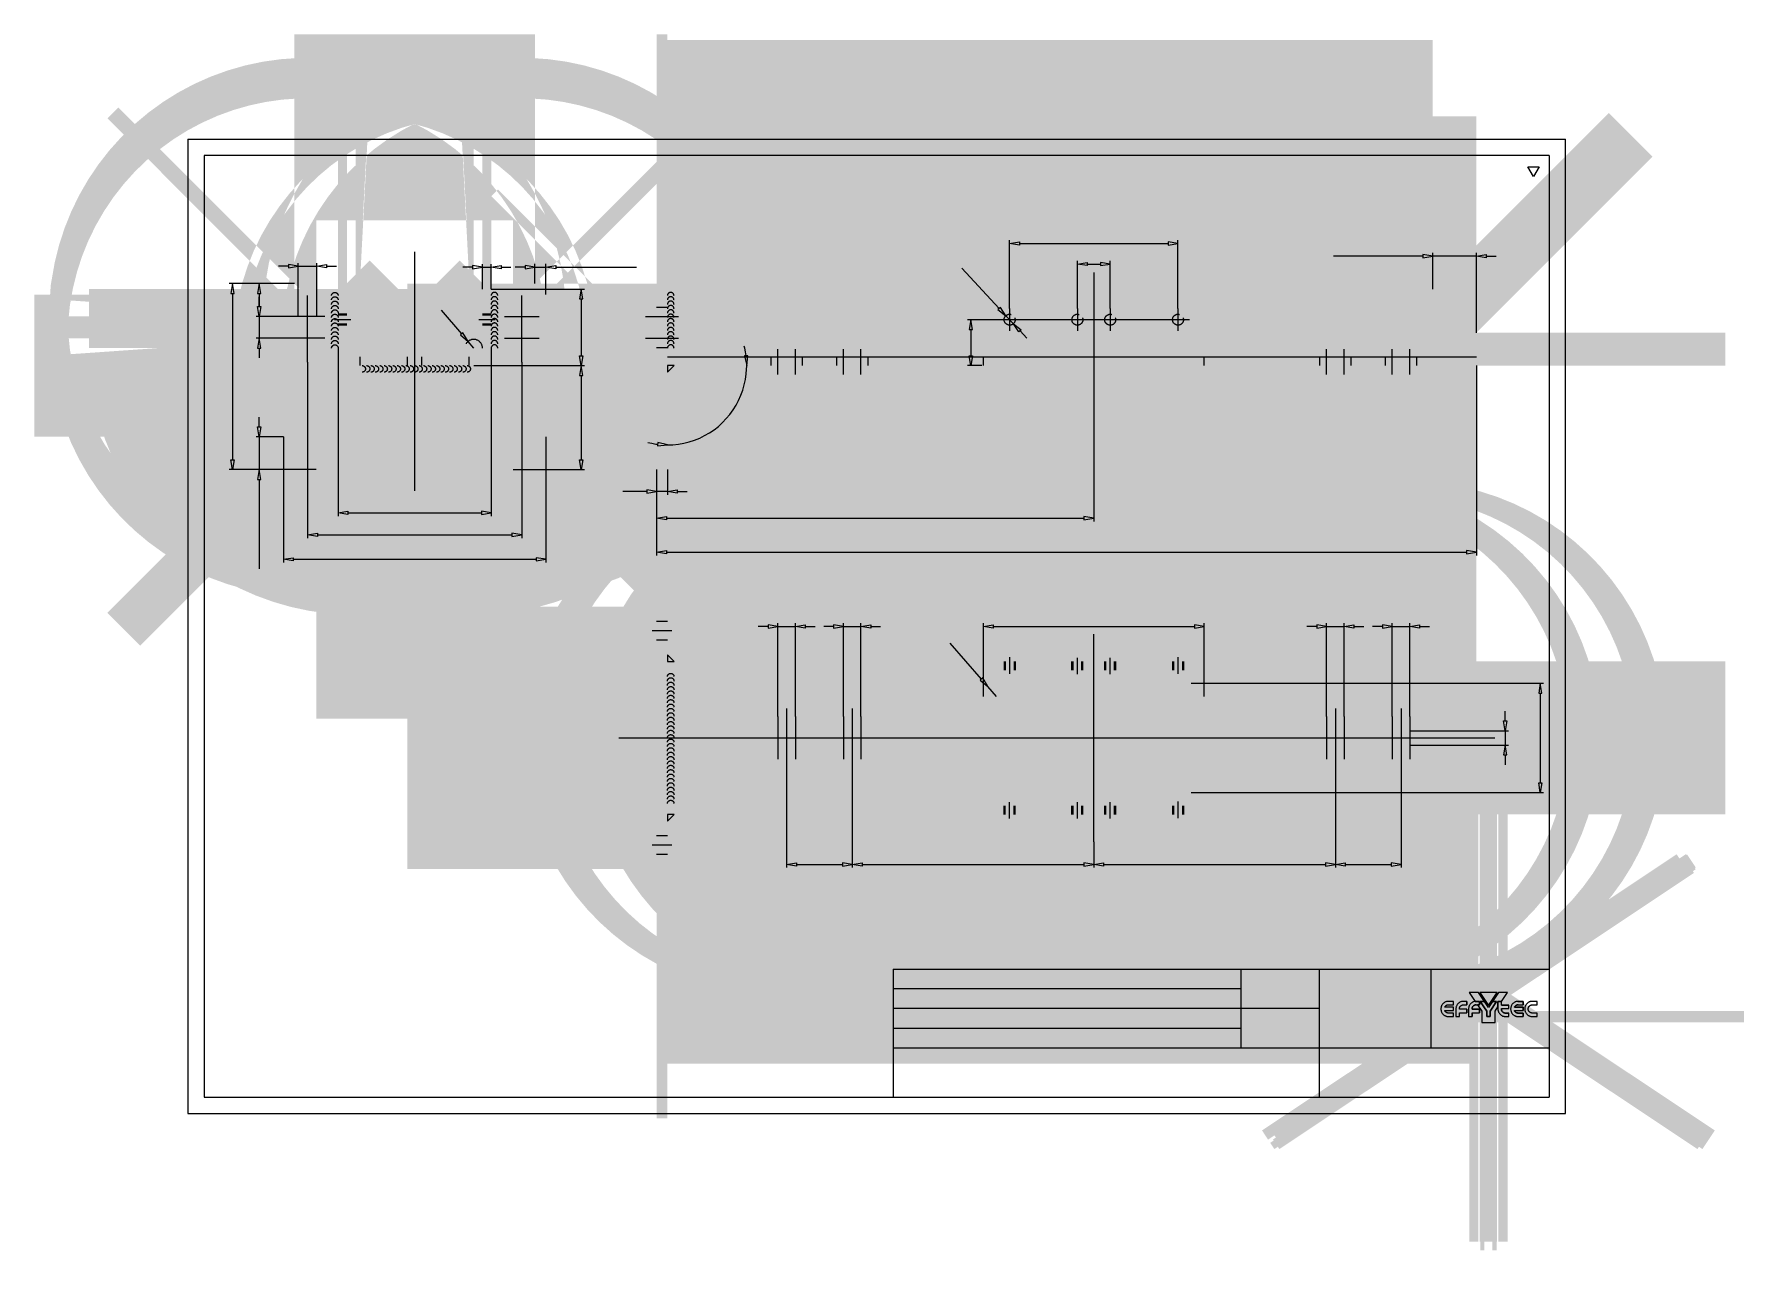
# Model space of a CAD drawing. Extents: x -0.42 to 4.47, y 1.12 to 4.63.
import ezdxf

# ---------------------------------------------------------------- set-up
doc = ezdxf.new("R2010")
doc.units = 0
doc.linetypes.add('1', pattern=[50.799999713897705, 31.75, -6.349999904632568, 6.349999904632568, -6.349999904632568])
doc.linetypes.add('2', pattern=[15, 12, -3])
doc.layers.get('0').update_dxf_attribs({"linetype": 'CONTINUOUS'})

msp = doc.modelspace()

# ---------------------------------------------------------------- linework, layer by layer
at = {"color": 7}
for points, const_width in [([(0.3148207518125048, 3.926234479933015), (0.28376241604284047, 3.895176144163358)], 1.4149999618530273), ([(0.28376241604280494, 3.4914177791578425), (0.28376241604284047, 3.895176144163358)], 1.4149999618530273), ([(0.998104138745127, 3.926234479933015), (0.3148207518125048, 3.926234479933015)], 1.4149999618530273), ([(0.4390540948911692, 3.910705312048279), (0.43905409489121183, 3.742990298892252)], 1.4149999618530273), ([(0.4390540948911692, 3.910705312048279), (0.46390076350689924, 3.9107053120481936)], 1.4149999618530273), ([(0.46390076350689924, 3.9107053120481936), (0.463900763506949, 3.742990298892167)], 1.4149999618530273), ([(0.8490241270507752, 3.9107053120481936), (0.8490241270507752, 3.742990298892252)], 1.4149999618530273), ([(0.8738707956665124, 3.9107053120481936), (0.8490241270507752, 3.9107053120481936)], 1.4149999618530273), ([(0.8738707956664626, 3.9107053120481936), (0.8738707956665124, 3.742990298892252)], 1.4149999618530273), ([(0.998104138745127, 3.926234479933015), (1.0291624745148056, 3.895176144163358)], 1.4149999618530273), ([(1.0291624745149122, 3.491417779157871), (1.0291624745148056, 3.895176144163358)], 1.4149999618530273), ([(1.3435124052456189, 3.926234479933015), (1.374570741015333, 3.92623447993293)], 1.4149999618530273), ([(1.3435124052456686, 3.926234479933015), (1.3435124052456686, 3.3982427718487713)], 1.4149999618530273), ([(1.3435124052456189, 3.895176144163358), (1.374570741015333, 3.8951761441632584)], 1.4149999618530273), ([(1.3745707410153472, 3.92623447993293), (1.374570741015333, 3.3982427718487713)], 1.4149999618530273), ([(1.3745707410153827, 3.910705312048009), (3.5486542448919707, 3.910705312048009)], 1.4149999618530273), ([(3.548654244892063, 3.910705312048094), (3.6728875879707275, 3.7864719689693374)], 1.4149999618530273), ([(0.3784903401402957, 3.8330594726241145), (0.37842603316322254, 3.8349010145856113), (0.378233420275194, 3.8367335847893003), (0.37791344633944135, 3.838548254981106), (0.3774676663816692, 3.8403361842845385), (0.3768982500329727, 3.8420886627044553), (0.37620797560592933, 3.8437971516688094), (0.37540020491800874, 3.8454533273471583), (0.37447887292471194, 3.8470491221180794), (0.37344846846689705, 3.848576760112593), (0.37231401057513835, 3.8500287986815067), (0.37108102773602525, 3.8513981661603367), (0.36975552531072964, 3.852678187786367), (0.36834396183930807, 3.8538626301280203), (0.36685321497829193, 3.8549457203375113), (0.36529054743818534, 3.8559221846562366), (0.3636635714400285, 3.856787263224618), (0.36198021317196094, 3.8575367426634557), (0.3602486750243017, 3.8581669708838433), (0.3584773926412339, 3.8586748778207607), (0.35667499456415186, 3.8590579887618617), (0.3548502628007171, 3.8593144376763178), (0.3530120870070519, 3.8594429775816224), (0.3511694224650981, 3.8594429775816224), (0.3493312466714329, 3.8593144376763178), (0.347506514907991, 3.8590579887618617), (0.34570411683091606, 3.8586748778207607), (0.3439328344478483, 3.8581669708838433), (0.34220129630018903, 3.8575367426634557), (0.3405179380321215, 3.856787263224618), (0.3388909620339646, 3.8559221846562366), (0.33732829449385804, 3.8549457203375113), (0.3358375476328419, 3.8538626301280203), (0.33442598416142033, 3.852678187786367), (0.3331004817361247, 3.8513981661603367), (0.3318674988970116, 3.8500287986815067), (0.3307330410052529, 3.848576760112593), (0.32970263654743803, 3.8470491221180794), (0.32878130455414123, 3.8454533273471583), (0.32797353386622063, 3.8437971516688094), (0.32728325943917724, 3.8420886627044553), (0.3267138430904808, 3.8403361842845385), (0.3262680631327086, 3.838548254981106), (0.32594808919695595, 3.8367335847893003), (0.32569116933185427, 3.8330594726241145)], 1.4149999618530273), ([(0.9344345504168459, 3.833059472623276), (0.9344988573939119, 3.834901014584773), (0.9346914702819404, 3.836733584788462), (0.9350114442176931, 3.8385482549802674), (0.9354572241754653, 3.8403361842837), (0.9360266405241617, 3.842088662703617), (0.9367169149512051, 3.843797151667971), (0.9375246856391257, 3.84545332734632), (0.9384460176324225, 3.847049122117241), (0.9394764220902374, 3.8485767601117686), (0.9406108799819961, 3.8500287986806683), (0.9418438628211092, 3.8513981661594983), (0.9431693652464048, 3.8526781877855285), (0.9445809287178264, 3.853862630127182), (0.9460716755788425, 3.854945720336673), (0.9476343431189491, 3.8559221846554124), (0.949261319117106, 3.8567872632237794), (0.9509446773851735, 3.8575367426626173), (0.9526762155328328, 3.858166970883005), (0.9544474979159077, 3.8586748778199222), (0.9562498959929826, 3.8590579887610232), (0.9580746277564174, 3.8593144376754793), (0.9599128035500826, 3.859442977580784), (0.9617554680920364, 3.859442977580784), (0.9635936438857016, 3.8593144376754793), (0.9654183756491435, 3.8590579887610232), (0.9672207737262184, 3.8586748778199222), (0.9689920561092862, 3.858166970883005), (0.9707235942569454, 3.8575367426626173), (0.972406952525013, 3.8567872632237794), (0.9740339285231698, 3.8559221846554124), (0.9755965960632764, 3.854945720336673), (0.9770873429242926, 3.853862630127182), (0.9784989063957141, 3.8526781877855285), (0.9798244088210097, 3.8513981661594983), (0.9810573916601228, 3.8500287986806683), (0.9821918495518887, 3.8485767601117686), (0.9832222540096964, 3.847049122117241), (0.9841435860029932, 3.84545332734632), (0.9849513566909138, 3.843797151667971), (0.9856416311179572, 3.842088662703617), (0.9862110474666608, 3.8403361842837), (0.9866568274244258, 3.8385482549802674), (0.9869768013601785, 3.836733584788462), (0.9872337212252802, 3.833059472623276)], 1.4149999618530273), ([(0.32569116933185427, 3.8330594726241145), (0.32569116933185427, 3.7709428010847716)], 1.4149999618530273), ([(0.3784903401402957, 3.7709428010847716), (0.3784903401402957, 3.8330594726241145)], 1.4149999618530273), ([(0.9344345504166753, 3.7709428010840043), (0.9344345504168459, 3.833059472623347)], 1.4149999618530273), ([(0.9872337212252802, 3.833059472623191), (0.9872337212251097, 3.770942801083862)], 1.4149999618530273), ([(2.3591774423770175, 3.823741971893341), (2.359147039403126, 3.8246125879267368), (2.3590559800601127, 3.8254789624424177), (2.3589047071600646, 3.8263368743786543), (2.35869395748896, 3.827182144511326), (2.358424758844741, 3.8280106540586587), (2.358098421151439, 3.8288183673587355), (2.357716535718687, 3.829601348715542), (2.3572809626534124, 3.8303557842434373), (2.3567938234549644, 3.831077997417367), (2.356257492129238, 3.8317644701768216), (2.3556745811194233, 3.83241185847605), (2.35504793019863, 3.833017007834343), (2.354380593141144, 3.8335769703672753), (2.3536758206911657, 3.8340890173749926), (2.3529370464935297, 3.8345506548924533), (2.352167869692245, 3.834959633315833), (2.3513720375290106, 3.8353139607312414), (2.350553427201227, 3.835611910319656), (2.349716027349821, 3.8358520307237853), (2.348863917325545, 3.8360331527123748), (2.348001248584204, 3.8361543928827615), (2.347132223952997, 3.836215160325139), (2.34626107726708, 3.836215160325139), (2.34539205263588, 3.8361543928827615), (2.344529383894539, 3.8360331527123748), (2.343677273870256, 3.8358520307237853), (2.34283987401885, 3.835611910319656), (2.3420212636910733, 3.8353139607312414), (2.341225431527832, 3.834959633315833), (2.340456254726554, 3.8345506548924533), (2.3397174805289183, 3.8340890173749926), (2.3390127080789327, 3.8335769703672753), (2.338345371021447, 3.833017007834343), (2.3377187201006606, 3.83241185847605), (2.3371358090908387, 3.8317644701768216), (2.3365994777651196, 3.831077997417367), (2.3361123385666716, 3.8303557842434373), (2.335676765501397, 3.829601348715542), (2.3352948800686377, 3.8288183673587355), (2.3349685423753357, 3.8280106540586587), (2.334699343731117, 3.827182144511326), (2.3344885940600193, 3.8263368743786543), (2.334337321159964, 3.8254789624424177), (2.3342462618169577, 3.8246125879267368), (2.3342158588430664, 3.823741971893341), (2.3342462618169577, 3.822871355859945), (2.334337321159964, 3.8220049813442643), (2.3344885940600193, 3.8211470694080276), (2.334699343731117, 3.820301799275356), (2.3349685423753357, 3.8194732897280232), (2.3352948800686377, 3.8186655764279607), (2.335676765501397, 3.817882595071154), (2.3361123385666716, 3.817128159543259), (2.3365994777651196, 3.816405946369315), (2.3371358090908387, 3.8157194736098745), (2.3377187201006606, 3.8150720853106463), (2.338345371021447, 3.814466935952339), (2.3390127080789327, 3.8139069734194067), (2.3397174805289183, 3.8133949264117035), (2.340456254726554, 3.8129332888942287), (2.341225431527832, 3.812524310470863), (2.3420212636910733, 3.8121699830554547), (2.34283987401885, 3.8118720334670257), (2.343677273870256, 3.811631913062911), (2.344529383894539, 3.811450791074307), (2.34539205263588, 3.8113295509039347), (2.34626107726708, 3.811268783461557), (2.347132223952997, 3.811268783461557), (2.348001248584204, 3.8113295509039347), (2.348863917325545, 3.811450791074307), (2.349716027349821, 3.811631913062911), (2.350553427201227, 3.8118720334670257), (2.3513720375290106, 3.8121699830554547), (2.352167869692245, 3.812524310470863), (2.3529370464935297, 3.8129332888942287), (2.3536758206911657, 3.8133949264117035), (2.354380593141144, 3.8139069734194067), (2.35504793019863, 3.814466935952339), (2.3556745811194233, 3.8150720853106463), (2.356257492129238, 3.8157194736098745), (2.3567938234549644, 3.816405946369315), (2.3572809626534124, 3.817128159543259), (2.357716535718687, 3.817882595071154), (2.358098421151439, 3.8186655764279607), (2.358424758844741, 3.8194732897280232), (2.35869395748896, 3.820301799275356), (2.3589047071600646, 3.8211470694080276), (2.3590559800601127, 3.8220049813442643), (2.3591774423770175, 3.823741971893341)], 1.4149999618530273), ([(2.5517391241447527, 3.823741971893341), (2.5517087211708613, 3.8246125879267368), (2.551617661827848, 3.8254789624424177), (2.5514663889277998, 3.8263368743786543), (2.551255639256695, 3.827182144511326), (2.5509864406124763, 3.8280106540586587), (2.550660102919174, 3.8288183673587355), (2.5502782174864222, 3.829601348715542), (2.5498426444211475, 3.8303557842434373), (2.5493555052226995, 3.831077997417367), (2.548819173896973, 3.8317644701768216), (2.5482362628871584, 3.83241185847605), (2.547609611966365, 3.833017007834343), (2.5469422749088793, 3.8335769703672753), (2.546237502458901, 3.8340890173749926), (2.545498728261265, 3.8345506548924533), (2.54472955145998, 3.834959633315833), (2.5439337192967457, 3.8353139607312414), (2.543115108968962, 3.835611910319656), (2.542277709117556, 3.8358520307237853), (2.54142559909328, 3.8360331527123748), (2.540562930351939, 3.8361543928827615), (2.539693905720732, 3.836215160325139), (2.538822759034815, 3.836215160325139), (2.537953734403615, 3.8361543928827615), (2.537091065662274, 3.8360331527123748), (2.536238955637991, 3.8358520307237853), (2.535401555786585, 3.835611910319656), (2.5345829454588085, 3.8353139607312414), (2.533787113295567, 3.834959633315833), (2.5330179364942893, 3.8345506548924533), (2.5322791622966534, 3.8340890173749926), (2.531574389846668, 3.8335769703672753), (2.530907052789182, 3.833017007834343), (2.5302804018683958, 3.83241185847605), (2.529697490858574, 3.8317644701768216), (2.5291611595328547, 3.831077997417367), (2.5286740203344067, 3.8303557842434373), (2.528238447269132, 3.829601348715542), (2.527856561836373, 3.8288183673587355), (2.527530224143071, 3.8280106540586587), (2.527261025498852, 3.827182144511326), (2.5270502758277544, 3.8263368743786543), (2.526899002927699, 3.8254789624424177), (2.526807943584693, 3.8246125879267368), (2.5267775406108015, 3.823741971893341), (2.526807943584693, 3.822871355859945), (2.526899002927699, 3.8220049813442643), (2.5270502758277544, 3.8211470694080276), (2.527261025498852, 3.820301799275356), (2.527530224143071, 3.8194732897280232), (2.527856561836373, 3.8186655764279607), (2.528238447269132, 3.817882595071154), (2.5286740203344067, 3.817128159543259), (2.5291611595328547, 3.816405946369315), (2.529697490858574, 3.8157194736098745), (2.5302804018683958, 3.8150720853106463), (2.530907052789182, 3.814466935952339), (2.531574389846668, 3.8139069734194067), (2.5322791622966534, 3.8133949264117035), (2.5330179364942893, 3.8129332888942287), (2.533787113295567, 3.812524310470863), (2.5345829454588085, 3.8121699830554547), (2.535401555786585, 3.8118720334670257), (2.536238955637991, 3.811631913062911), (2.537091065662274, 3.811450791074307), (2.537953734403615, 3.8113295509039347), (2.538822759034815, 3.811268783461557), (2.539693905720732, 3.811268783461557), (2.540562930351939, 3.8113295509039347), (2.54142559909328, 3.811450791074307), (2.542277709117556, 3.811631913062911), (2.543115108968962, 3.8118720334670257), (2.5439337192967457, 3.8121699830554547), (2.54472955145998, 3.812524310470863), (2.545498728261265, 3.8129332888942287), (2.546237502458901, 3.8133949264117035), (2.5469422749088793, 3.8139069734194067), (2.547609611966365, 3.814466935952339), (2.5482362628871584, 3.8150720853106463), (2.548819173896973, 3.8157194736098745), (2.5493555052226995, 3.816405946369315), (2.5498426444211475, 3.817128159543259), (2.5502782174864222, 3.817882595071154), (2.550660102919174, 3.8186655764279607), (2.5509864406124763, 3.8194732897280232), (2.551255639256695, 3.820301799275356), (2.5514663889277998, 3.8211470694080276), (2.551617661827848, 3.8220049813442643), (2.5517391241447527, 3.823741971893341)], 1.4149999618530273), ([(2.6449141314537528, 3.823741971893341), (2.6448837284798614, 3.8246125879267368), (2.644792669136855, 3.8254789624424177), (2.6446413962368, 3.8263368743786543), (2.644430646565702, 3.827182144511326), (2.6441614479214834, 3.8280106540586587), (2.6438351102281814, 3.8288183673587355), (2.6434532247954223, 3.829601348715542), (2.6430176517301476, 3.8303557842434373), (2.6425305125316996, 3.831077997417367), (2.6419941812059804, 3.8317644701768216), (2.6414112701961585, 3.83241185847605), (2.6407846192753723, 3.833017007834343), (2.6401172822178864, 3.8335769703672753), (2.639412509767901, 3.8340890173749926), (2.638673735570265, 3.8345506548924533), (2.6379045587689873, 3.834959633315833), (2.637108726605746, 3.8353139607312414), (2.6362901162779693, 3.835611910319656), (2.6354527164265633, 3.8358520307237853), (2.63460060640228, 3.8360331527123748), (2.633737937660939, 3.8361543928827615), (2.632868913029739, 3.836215160325139), (2.6319977663438223, 3.836215160325139), (2.6311287417126152, 3.8361543928827615), (2.630266072971274, 3.8360331527123748), (2.629413962946998, 3.8358520307237853), (2.628576563095592, 3.835611910319656), (2.6277579527678085, 3.8353139607312414), (2.626962120604574, 3.834959633315833), (2.6261929438032894, 3.8345506548924533), (2.6254541696056535, 3.8340890173749926), (2.624749397155675, 3.8335769703672753), (2.624082060098189, 3.833017007834343), (2.623455409177396, 3.83241185847605), (2.622872498167581, 3.8317644701768216), (2.6223361668418548, 3.831077997417367), (2.6218490276434068, 3.8303557842434373), (2.621413454578132, 3.829601348715542), (2.62103156914538, 3.8288183673587355), (2.620705231452078, 3.8280106540586587), (2.6204360328078593, 3.827182144511326), (2.6202252831367545, 3.8263368743786543), (2.6200740102367064, 3.8254789624424177), (2.619982950893693, 3.8246125879267368), (2.6199525479198016, 3.823741971893341), (2.619982950893693, 3.822871355859945), (2.6200740102367064, 3.8220049813442643), (2.6202252831367545, 3.8211470694080276), (2.6204360328078593, 3.820301799275356), (2.620705231452078, 3.8194732897280232), (2.62103156914538, 3.8186655764279607), (2.621413454578132, 3.817882595071154), (2.6218490276434068, 3.817128159543259), (2.6223361668418548, 3.816405946369315), (2.622872498167581, 3.8157194736098745), (2.623455409177396, 3.8150720853106463), (2.624082060098189, 3.814466935952339), (2.624749397155675, 3.8139069734194067), (2.6254541696056535, 3.8133949264117035), (2.6261929438032894, 3.8129332888942287), (2.626962120604574, 3.812524310470863), (2.6277579527678085, 3.8121699830554547), (2.628576563095592, 3.8118720334670257), (2.629413962946998, 3.811631913062911), (2.630266072971274, 3.811450791074307), (2.6311287417126152, 3.8113295509039347), (2.6319977663438223, 3.811268783461557), (2.632868913029739, 3.811268783461557), (2.633737937660939, 3.8113295509039347), (2.63460060640228, 3.811450791074307), (2.6354527164265633, 3.811631913062911), (2.6362901162779693, 3.8118720334670257), (2.637108726605746, 3.8121699830554547), (2.6379045587689873, 3.812524310470863), (2.638673735570265, 3.8129332888942287), (2.639412509767901, 3.8133949264117035), (2.6401172822178864, 3.8139069734194067), (2.6407846192753723, 3.814466935952339), (2.6414112701961585, 3.8150720853106463), (2.6419941812059804, 3.8157194736098745), (2.6425305125316996, 3.816405946369315), (2.6430176517301476, 3.817128159543259), (2.6434532247954223, 3.817882595071154), (2.6438351102281814, 3.8186655764279607), (2.6441614479214834, 3.8194732897280232), (2.644430646565702, 3.820301799275356), (2.6446413962368, 3.8211470694080276), (2.644792669136855, 3.8220049813442643), (2.6449141314537528, 3.823741971893341)], 1.4149999618530273), ([(2.8374758132255096, 3.823741971893341), (2.8374454102516182, 3.8246125879267368), (2.837354350908612, 3.8254789624424177), (2.8372030780085638, 3.8263368743786543), (2.836992328337459, 3.827182144511326), (2.8367231296932403, 3.8280106540586587), (2.836396791999938, 3.8288183673587355), (2.836014906567179, 3.829601348715542), (2.8355793335019044, 3.8303557842434373), (2.8350921943034564, 3.831077997417367), (2.834555862977737, 3.8317644701768216), (2.8339729519679224, 3.83241185847605), (2.833346301047129, 3.833017007834343), (2.8326789639896433, 3.8335769703672753), (2.8319741915396577, 3.8340890173749926), (2.8312354173420218, 3.8345506548924533), (2.830466240540744, 3.834959633315833), (2.8296704083775026, 3.8353139607312414), (2.828851798049726, 3.835611910319656), (2.82801439819832, 3.8358520307237853), (2.827162288174037, 3.8360331527123748), (2.826299619432696, 3.8361543928827615), (2.825430594801496, 3.836215160325139), (2.824559448115579, 3.836215160325139), (2.823690423484372, 3.8361543928827615), (2.822827754743031, 3.8360331527123748), (2.821975644718755, 3.8358520307237853), (2.821138244867349, 3.835611910319656), (2.8203196345395654, 3.8353139607312414), (2.819523802376331, 3.834959633315833), (2.818754625575046, 3.8345506548924533), (2.8180158513774103, 3.8340890173749926), (2.817311078927432, 3.8335769703672753), (2.816643741869946, 3.833017007834343), (2.8160170909491526, 3.83241185847605), (2.815434179939338, 3.8317644701768216), (2.8148978486136116, 3.831077997417367), (2.8144107094151636, 3.8303557842434373), (2.813975136349889, 3.829601348715542), (2.813593250917137, 3.8288183673587355), (2.813266913223835, 3.8280106540586587), (2.812997714579616, 3.827182144511326), (2.8127869649085113, 3.8263368743786543), (2.812635692008463, 3.8254789624424177), (2.8125446326654497, 3.8246125879267368), (2.8125142296915584, 3.823741971893341), (2.8125446326654497, 3.822871355859945), (2.812635692008463, 3.8220049813442643), (2.8127869649085113, 3.8211470694080276), (2.812997714579616, 3.820301799275356), (2.813266913223835, 3.8194732897280232), (2.813593250917137, 3.8186655764279607), (2.813975136349889, 3.817882595071154), (2.8144107094151636, 3.817128159543259), (2.8148978486136116, 3.816405946369315), (2.815434179939338, 3.8157194736098745), (2.8160170909491526, 3.8150720853106463), (2.816643741869946, 3.814466935952339), (2.817311078927432, 3.8139069734194067), (2.8180158513774103, 3.8133949264117035), (2.818754625575046, 3.8129332888942287), (2.819523802376331, 3.812524310470863), (2.8203196345395654, 3.8121699830554547), (2.821138244867349, 3.8118720334670257), (2.821975644718755, 3.811631913062911), (2.822827754743031, 3.811450791074307), (2.823690423484372, 3.8113295509039347), (2.824559448115579, 3.811268783461557), (2.825430594801496, 3.811268783461557), (2.826299619432696, 3.8113295509039347), (2.827162288174037, 3.811450791074307), (2.82801439819832, 3.811631913062911), (2.828851798049726, 3.8118720334670257), (2.8296704083775026, 3.8121699830554547), (2.830466240540744, 3.812524310470863), (2.8312354173420218, 3.8129332888942287), (2.8319741915396577, 3.8133949264117035), (2.8326789639896433, 3.8139069734194067), (2.833346301047129, 3.814466935952339), (2.8339729519679224, 3.8150720853106463), (2.834555862977737, 3.8157194736098745), (2.8350921943034564, 3.816405946369315), (2.8355793335019044, 3.817128159543259), (2.836014906567179, 3.817882595071154), (2.836396791999938, 3.8186655764279607), (2.8367231296932403, 3.8194732897280232), (2.836992328337459, 3.820301799275356), (2.8372030780085638, 3.8211470694080276), (2.837354350908612, 3.8220049813442643), (2.8374758132255096, 3.823741971893341)], 1.4149999618530273), ([(0.3784903401402957, 3.7709428010847716), (0.37842603316322254, 3.769101259123275), (0.378233420275194, 3.7672686889195717), (0.37791344633944135, 3.7654540187277803), (0.3774676663816692, 3.7636660894243477), (0.3768982500329727, 3.761913611004431), (0.37620797560592933, 3.7602051220400767), (0.37540020491800874, 3.758548946361728), (0.37447887292471194, 3.756953151590807), (0.37344846846689705, 3.755425513596279), (0.37231401057513835, 3.7539734750273652), (0.37108102773602525, 3.7526041075485495), (0.36975552531072964, 3.751324085922519), (0.36834396183930807, 3.750139643580866), (0.36685321497829193, 3.749056553371375), (0.36529054743818534, 3.7480800890526353), (0.3636635714400285, 3.7472150104842683), (0.36198021317196094, 3.7464655310454305), (0.3602486750243017, 3.745835302825043), (0.3584773926412339, 3.7453273958881255), (0.35667499456415186, 3.7449442849470245), (0.3548502628007171, 3.7446878360325684), (0.3530120870070519, 3.744559296127264), (0.3511694224650981, 3.744559296127264), (0.3493312466714329, 3.7446878360325684), (0.347506514907991, 3.7449442849470245), (0.34570411683091606, 3.7453273958881255), (0.3439328344478483, 3.745835302825043), (0.34220129630018903, 3.7464655310454305), (0.3405179380321215, 3.7472150104842683), (0.3388909620339646, 3.7480800890526353), (0.33732829449385804, 3.749056553371375), (0.3358375476328419, 3.750139643580866), (0.33442598416142033, 3.751324085922519), (0.3331004817361247, 3.7526041075485495), (0.3318674988970116, 3.7539734750273652), (0.3307330410052529, 3.755425513596279), (0.32970263654743803, 3.756953151590807), (0.32878130455414123, 3.758548946361728), (0.32797353386622063, 3.7602051220400767), (0.32728325943917724, 3.761913611004431), (0.3267138430904808, 3.7636660894243477), (0.3262680631327086, 3.7654540187277803), (0.32594808919695595, 3.7672686889195717), (0.32569116933185427, 3.7709428010847716)], 1.4149999618530273), ([(0.463900763506949, 3.786471968969522), (0.43905409489125446, 3.7864719689693374)], 1.4149999618530273), ([(0.8738707956665124, 3.786471968969252), (0.8490241270507752, 3.786471968969252)], 1.4149999618530273), ([(0.9344345504166753, 3.770942801083933), (0.9344988573937485, 3.7691012591224364), (0.9346914702817699, 3.7672686889187474), (0.9350114442175226, 3.765454018726942), (0.9354572241752948, 3.763666089423509), (0.9360266405239912, 3.7619136110035925), (0.9367169149510346, 3.7602051220392383), (0.9375246856389623, 3.7585489463608894), (0.938446017632252, 3.7569531515899683), (0.9394764220900669, 3.755425513595455), (0.9406108799818327, 3.753973475026541), (0.9418438628209387, 3.752604107547711), (0.9431693652462414, 3.7513240859216808), (0.9445809287176559, 3.7501396435800274), (0.946071675578672, 3.7490565533705364), (0.9476343431187857, 3.748080089051811), (0.9492613191169355, 3.74721501048343), (0.950944677385003, 3.746465531044592), (0.9526762155326622, 3.7458353028242044), (0.9544474979157371, 3.745327395887287), (0.9562498959928121, 3.744944284946186), (0.958074627756254, 3.74468783603173), (0.959912803549912, 3.7445592961264254), (0.9617554680918659, 3.7445592961264254), (0.963593643885531, 3.74468783603173), (0.9654183756489729, 3.744944284946186), (0.9672207737260479, 3.745327395887287), (0.9689920561091157, 3.7458353028242044), (0.9707235942567749, 3.746465531044592), (0.9724069525248424, 3.74721501048343), (0.9740339285229993, 3.748080089051811), (0.9755965960631059, 3.7490565533705364), (0.977087342924122, 3.7501396435800274), (0.9784989063955436, 3.7513240859216808), (0.9798244088208463, 3.752604107547711), (0.9810573916599523, 3.753973475026541), (0.9821918495517181, 3.755425513595455), (0.9832222540095259, 3.7569531515899683), (0.9841435860028227, 3.7585489463608894), (0.9849513566907433, 3.7602051220392383), (0.9856416311177867, 3.7619136110035925), (0.9862110474664902, 3.763666089423509), (0.9866568274242624, 3.765454018726942), (0.986976801360008, 3.7672686889187474), (0.9872337212251097, 3.770942801083933)], 1.4149999618530273), ([(3.6728875879707275, 3.7864719689693374), (3.6728875879707275, 3.6932969616608773)], 1.4149999618530273), ([(0.43905409489121183, 3.742990298892252), (0.43917514401557156, 3.739523867073629), (0.43953770788376545, 3.7360743228340993), (0.4401400122855179, 3.7326584734097565), (0.44097913081056817, 3.7292929586863437), (0.4420509700388777, 3.725994176039606), (0.44335031100800393, 3.7227781977708787), (0.4448708210609098, 3.7196606896533524), (0.4466050923513549, 3.716656842066641), (0.4485446773873534, 3.7137812885430748), (0.4506801275365575, 3.711048036161756), (0.4530010374555715, 3.708470404828546), (0.4554960984051135, 3.7060609532271798), (0.45815315748910024, 3.7038314136563173), (0.46095927096980915, 3.7017926564860915), (0.463900763506949, 3.6999546072233898), (0.46696330664941144, 3.698326222816249), (0.4701319810363671, 3.6969154383386496), (0.4733913460030905, 3.695729125523229), (0.47672552547768277, 3.6947730661036218), (0.48011827462499923, 3.6940519162710643), (0.48355306389210995, 3.693569185940717), (0.488747432122679, 3.693296961660792)], 1.4149999618530273), ([(0.463900763506949, 3.742990298892167), (0.46396128806912174, 3.7412570829828553), (0.4641425700032187, 3.7395323108630834), (0.464443722204102, 3.737824386150919), (0.46486328146662714, 3.7361416287892126), (0.46539920108077837, 3.734492237465844), (0.46604887156534147, 3.732884248331473), (0.46680912659179796, 3.73132549427271), (0.4676762622370205, 3.729823570479354), (0.46864605475501975, 3.728385793717578), (0.46971377982961826, 3.727019167526919), (0.4708742347891217, 3.7257303518603067), (0.4721217652638927, 3.7245256260596307), (0.4734502948058932, 3.7234108562741994), (0.4748533515462441, 3.7223914776890865), (0.47632409781481044, 3.7214724530577286), (0.4778553693860488, 3.720658260854165), (0.4794397065795195, 3.7199528686153656), (0.4810693890628812, 3.7193597122076483), (0.48273647880017734, 3.7188816824978517), (0.4844328533738391, 3.718521107581566), (0.48615024800739803, 3.7182797424163994), (0.488747432122679, 3.7181436302764297)], 1.4149999618530273), ([(0.824177458435102, 3.718143630276515), (0.48874743212272165, 3.7181436302764155)], 1.4149999618530273), ([(0.8490241270507752, 3.742990298892252), (0.8489636024885954, 3.7412570829829406), (0.8487823205544984, 3.7395323108631686), (0.8484811683536222, 3.7378243861510043), (0.8480616090910971, 3.736141628789298), (0.8475256894769458, 3.734492237465929), (0.8468760189923827, 3.7328842483315725), (0.8461157639659262, 3.731325494272795), (0.8452486283207037, 3.7298235704794536), (0.8442788358027045, 3.7283857937176634), (0.843211110728106, 3.727019167527004), (0.8420506557686025, 3.725730351860406), (0.8408031252938244, 3.724525626059716), (0.839474595751831, 3.7234108562742847), (0.8380715390114801, 3.722391477689172), (0.8366007927429138, 3.721472453057828), (0.8350695211716754, 3.7206582608542504), (0.8334851839781976, 3.719952868615451), (0.8318555014948359, 3.7193597122077335), (0.8301884117575398, 3.718881682497937), (0.8284920371838851, 3.7185211075816653), (0.8267746425503262, 3.7182797424164846), (0.8241774584350452, 3.718143630276515)], 1.4149999618530273), ([(0.8738707956665124, 3.742990298892252), (0.8737497465421526, 3.739523867073629), (0.8733871826739588, 3.7360743228340993), (0.8727848782721992, 3.7326584734097565), (0.871945759747156, 3.7292929586863437), (0.8708739205188465, 3.725994176039606), (0.8695745795497203, 3.7227781977708787), (0.8680540694968144, 3.7196606896533524), (0.8663197982063693, 3.716656842066641), (0.8643802131703708, 3.7137812885430748), (0.8622447630211667, 3.711048036161756), (0.8599238531021527, 3.708470404828546), (0.8574287921526107, 3.7060609532271798), (0.8547717330686169, 3.7038314136563173), (0.851965619587908, 3.7017926564860915), (0.8490241270507752, 3.6999546072233898), (0.8459615839083057, 3.698326222816249), (0.8427929095213571, 3.6969154383386496), (0.8395335445546337, 3.695729125523229), (0.8361993650800414, 3.6947730661036218), (0.8328066159327179, 3.6940519162710643), (0.8293718266656143, 3.693569185940717), (0.8241774584350452, 3.693296961660792)], 1.4149999618530273), ([(0.8241774584351447, 3.693296961660792), (0.4887474321227572, 3.693296961660792)], 1.4149999618530273), ([(1.374570741015333, 3.693296961660792), (3.6728875879707275, 3.6932969616606925)], 1.4149999618530273), ([(1.374570741015333, 3.6746619601986765), (1.3932057424774271, 3.693296961660778)], 1.4149999618530273), ([(0.3769374233517979, 3.3982427718488566), (0.28376241604280494, 3.4914177791578425)], 1.4149999618530273), ([(0.9359874672059334, 3.398242771848871), (1.0291624745149122, 3.491417779157871)], 1.4149999618530273), ([(1.3435124052456686, 3.4914177791578567), (1.374570741015333, 3.4914177791578567)], 1.4149999618530273), ([(0.9359874672059334, 3.398242771848871), (0.3769374233517979, 3.3982427718488566)], 1.4149999618530273), ([(1.3435124052456686, 3.3982427718487713), (1.374570741015333, 3.3982427718487713)], 1.4149999618530273), ([(1.3435124052456686, 3.008744987840899), (1.3435124052455123, 2.263344929368799)], 1.4149999618530273), ([(1.3435124052456686, 3.008744987840899), (1.3745707410152477, 3.008744987840899)], 1.4149999618530273), ([(1.3435124052456686, 2.9776866520712417), (1.3745707410152477, 2.9776866520712417)], 1.4149999618530273), ([(1.3745707410152121, 3.008744987840913), (1.3745707410152193, 2.263344929368799)], 1.4149999618530273), ([(1.374570741015205, 2.8720883104543873), (1.393205742477008, 2.8534533089925844)], 1.4149999618530273), ([(1.3745707410152121, 2.8534533089925986), (3.6728875879706493, 2.853453308992769)], 1.4149999618530273), ([(1.3745707410152121, 2.8286066403769468), (3.6728875879706493, 2.8286066403769468)], 1.4149999618530273), ([(3.5486542448918925, 2.853453308992769), (3.5486542448918925, 2.8286066403769468)], 1.4149999618530273), ([(3.6728875879706635, 2.853453308992755), (3.6728875879706138, 2.4186366082172412)], 1.4149999618530273), ([(2.3094266476828906, 2.7913366374534405), (2.306826823726361, 2.791245850610167), (2.3042396658243973, 2.7909739284495174), (2.3016777783859013, 2.790522197926734), (2.299153642898709, 2.789892859773431), (2.296679555543406, 2.7890889825736593), (2.2942675714716145, 2.7881144761063297), (2.2919294407537123, 2.7869740943071406), (2.2896765550636857, 2.7856733908393068), (2.2875198899210076, 2.7842187013218194), (2.285469951375511, 2.782617113709918), (2.2835367286160917, 2.7808764297896857), (2.2817296376936014, 2.7790051355585064), (2.2800574844964316, 2.77701233902404), (2.278528414397293, 2.77490775539448), (2.2771498796717324, 2.7727016359916377), (2.275928592106858, 2.7704047282645377), (2.2748705022676887, 2.7680282239553122), (2.273980769877589, 2.7655836991195315), (2.2732637223509258, 2.76308306451358), (2.2727228607170034, 2.760538502653091), (2.2723608151907086, 2.7579624107953293), (2.272156644759292, 2.754066634529835)], 1.4149999618530273), ([(2.3094266476828906, 2.7913366374534405), (2.8622650243816707, 2.7913366374534405)], 1.4149999618530273), ([(2.8995350273052765, 2.754066634529906), (2.899444240462003, 2.7566664584863645), (2.8991723183013463, 2.759253616388335), (2.89872058777857, 2.761815503826824), (2.898091249625267, 2.7643396393140165), (2.8972873724255024, 2.7668137266693265), (2.8963128659581656, 2.769225710741111), (2.8951724841589765, 2.771563841459013), (2.8938717806911427, 2.7738167271490397), (2.8924170911736553, 2.775973392291718), (2.890815503561754, 2.7780233308372146), (2.8890748196415217, 2.7799565535966337), (2.887203525410335, 2.781763644519131), (2.885210728875876, 2.783435797716294), (2.883106145246323, 2.7849648678154324), (2.8809000258434736, 2.786343402540993), (2.8786031181163807, 2.7875646901058673), (2.876226613807141, 2.788622779945044), (2.8737820889713674, 2.7895125123351363), (2.8712814543654233, 2.7902295598617997), (2.868736892504934, 2.790770421495722), (2.8661608006471653, 2.791132467022024), (2.8622650243816707, 2.7913366374534405)], 1.4149999618530273), ([(2.272156644759292, 2.754066634529906), (2.272156644758873, 2.5180232826807867)], 1.4149999618530273), ([(2.8995350273052765, 2.754066634529906), (2.899535027305703, 2.5180232826807867)], 1.4149999618530273), ([(1.688259932288851, 2.656232876855384), (1.6868516942584009, 2.656183699537877), (1.6854503170383666, 2.6560364089846047), (1.6840626280246056, 2.6557917219883365), (1.6826953879690478, 2.655450830735461), (1.6813552575650874, 2.655015396882007), (1.6800487664396968, 2.654487539705869), (1.6787822787206679, 2.653869833144796), (1.6775619656385672, 2.653165283581828), (1.6763937718344977, 2.6523773268832826), (1.6752833879620326, 2.651509801741142), (1.6742362262510824, 2.650566931901423), (1.6732573849644936, 2.6495533128352946), (1.672351635809683, 2.6484738821196174), (1.6715233891357357, 2.6473338994436943), (1.6707766820855738, 2.646138917730241), (1.6701151519383401, 2.6448947594397794), (1.6695420198187065, 2.6436074862105556), (1.6690600818109758, 2.6422833684986244), (1.6686716808205446, 2.6409288581796346), (1.668378713978754, 2.639550553745977), (1.6681826059853435, 2.638155170687199), (1.668084312070384, 2.636749506779651), (1.668084312070384, 2.635340410430544), (1.6681826059853435, 2.6339347465229963), (1.668378713978754, 2.6325393634642325), (1.6686716808205446, 2.6311610590305747), (1.6690600818109758, 2.6298065487115707), (1.6695420198187065, 2.6284824309996395), (1.6701151519383401, 2.62719515777043), (1.6707766820855738, 2.6259509994799544), (1.6715233891357357, 2.624756017766501), (1.672351635809683, 2.6236160350905777), (1.6732573849644936, 2.6225366043749005), (1.6742362262510824, 2.6215229853087862), (1.6752833879620326, 2.6205801154690533), (1.6763937718344977, 2.6197125903269267), (1.6775619656385672, 2.6189246336283674), (1.6787822787206679, 2.618220084065399), (1.6800487664396968, 2.6176023775043404), (1.6813552575650874, 2.617074520328188), (1.6826953879690478, 2.616639086474734), (1.6840626280246056, 2.6162981952218587), (1.6854503170383666, 2.6160535082256047), (1.688259932288851, 2.615857040354811)], 1.4149999618530273), ([(1.7379532695203181, 2.6562328768552987), (1.688259932288851, 2.656232876855384)], 1.4149999618530273), ([(1.7379532695202755, 2.656232876855384), (1.7393615075507256, 2.656183699537877), (1.74076288477076, 2.6560364089846047), (1.7421505737845209, 2.6557917219883365), (1.7435178138400858, 2.655450830735461), (1.744857944244039, 2.655015396882007), (1.7461644353694297, 2.654487539705869), (1.7474309230884586, 2.653869833144796), (1.7486512361705593, 2.653165283581828), (1.7498194299746288, 2.6523773268832826), (1.750929813847101, 2.651509801741142), (1.751976975558044, 2.650566931901423), (1.75295581684464, 2.6495533128352946), (1.7538615659994434, 2.6484738821196174), (1.7546898126733907, 2.6473338994436943), (1.7554365197235597, 2.646138917730241), (1.7560980498707863, 2.6448947594397794), (1.75667118199042, 2.6436074862105556), (1.7571531199981507, 2.6422833684986244), (1.7575415209885819, 2.6409288581796346), (1.7578344878303795, 2.639550553745977), (1.758030595823783, 2.638155170687199), (1.7581288897387424, 2.636749506779651), (1.7581288897387424, 2.635340410430544), (1.758030595823783, 2.6339347465229963), (1.7578344878303795, 2.6325393634642325), (1.7575415209885819, 2.6311610590305747), (1.7571531199981507, 2.6298065487115707), (1.75667118199042, 2.6284824309996395), (1.7560980498707863, 2.62719515777043), (1.7554365197235597, 2.6259509994799544), (1.7546898126733907, 2.624756017766501), (1.7538615659994434, 2.6236160350905777), (1.75295581684464, 2.6225366043749005), (1.751976975558044, 2.6215229853087862), (1.750929813847101, 2.6205801154690533), (1.7498194299746288, 2.6197125903269267), (1.7486512361705593, 2.6189246336283674), (1.7474309230884586, 2.618220084065399), (1.7461644353694297, 2.6176023775043404), (1.744857944244039, 2.617074520328188), (1.7435178138400858, 2.616639086474734), (1.7421505737845209, 2.6162981952218587), (1.74076288477076, 2.6160535082256047), (1.7379532695202755, 2.615857040354811)], 1.4149999618530273), ([(1.8746099469068582, 2.656232876855384), (1.8732017088764081, 2.656183699537877), (1.8718003316563738, 2.6560364089846047), (1.8704126426426129, 2.6557917219883365), (1.869045402587048, 2.655450830735461), (1.8677052721830947, 2.655015396882007), (1.866398781057704, 2.654487539705869), (1.8651322933386751, 2.653869833144796), (1.8639119802565745, 2.653165283581828), (1.862743786452505, 2.6523773268832826), (1.8616334025800327, 2.651509801741142), (1.8605862408690896, 2.650566931901423), (1.8596073995824938, 2.6495533128352946), (1.8587016504276903, 2.6484738821196174), (1.857873403753743, 2.6473338994436943), (1.857126696703574, 2.646138917730241), (1.8564651665563474, 2.6448947594397794), (1.8558920344367138, 2.6436074862105556), (1.855410096428983, 2.6422833684986244), (1.8550216954385448, 2.6409288581796346), (1.8547287285967542, 2.639550553745977), (1.8545326206033437, 2.638155170687199), (1.8544343266883914, 2.636749506779651), (1.8544343266883914, 2.635340410430544), (1.8545326206033437, 2.6339347465229963), (1.8547287285967542, 2.6325393634642325), (1.8550216954385448, 2.6311610590305747), (1.855410096428983, 2.6298065487115707), (1.8558920344367138, 2.6284824309996395), (1.8564651665563474, 2.62719515777043), (1.857126696703574, 2.6259509994799544), (1.857873403753743, 2.624756017766501), (1.8587016504276903, 2.6236160350905777), (1.8596073995824938, 2.6225366043749005), (1.8605862408690896, 2.6215229853087862), (1.8616334025800327, 2.6205801154690533), (1.862743786452505, 2.6197125903269267), (1.8639119802565745, 2.6189246336283674), (1.8651322933386751, 2.618220084065399), (1.866398781057704, 2.6176023775043404), (1.8677052721830947, 2.617074520328188), (1.869045402587048, 2.616639086474734), (1.8704126426426129, 2.6162981952218587), (1.8718003316563738, 2.6160535082256047), (1.8746099469068582, 2.615857040354811)], 1.4149999618530273), ([(1.9243032841383254, 2.6562328768552987), (1.8746099469068582, 2.656232876855384)], 1.4149999618530273), ([(1.9243032841382828, 2.656232876855384), (1.9257115221687258, 2.656183699537877), (1.9271128993887672, 2.6560364089846047), (1.928500588402521, 2.6557917219883365), (1.929867828458086, 2.655450830735461), (1.9312079588620463, 2.655015396882007), (1.932514449987437, 2.654487539705869), (1.9337809377064659, 2.653869833144796), (1.9350012507885666, 2.653165283581828), (1.936169444592636, 2.6523773268832826), (1.9372798284651012, 2.651509801741142), (1.9383269901760514, 2.650566931901423), (1.9393058314626401, 2.6495533128352946), (1.9402115806174507, 2.6484738821196174), (1.941039827291391, 2.6473338994436943), (1.94178653434156, 2.646138917730241), (1.9424480644887936, 2.6448947594397794), (1.9430211966084272, 2.6436074862105556), (1.9435031346161509, 2.6422833684986244), (1.9438915356065891, 2.6409288581796346), (1.9441845024483797, 2.639550553745977), (1.9443806104417902, 2.638155170687199), (1.9444789043567496, 2.636749506779651), (1.9444789043567496, 2.635340410430544), (1.9443806104417902, 2.6339347465229963), (1.9441845024483797, 2.6325393634642325), (1.9438915356065891, 2.6311610590305747), (1.9435031346161509, 2.6298065487115707), (1.9430211966084272, 2.6284824309996395), (1.9424480644887936, 2.62719515777043), (1.94178653434156, 2.6259509994799544), (1.941039827291391, 2.624756017766501), (1.9402115806174507, 2.6236160350905777), (1.9393058314626401, 2.6225366043749005), (1.9383269901760514, 2.6215229853087862), (1.9372798284651012, 2.6205801154690533), (1.936169444592636, 2.6197125903269267), (1.9350012507885666, 2.6189246336283674), (1.9337809377064659, 2.618220084065399), (1.932514449987437, 2.6176023775043404), (1.9312079588620463, 2.617074520328188), (1.929867828458086, 2.616639086474734), (1.928500588402521, 2.6162981952218587), (1.9271128993887672, 2.6160535082256047), (1.9243032841382828, 2.615857040354811)], 1.4149999618530273), ([(3.247388387926158, 2.656232876855384), (3.245980149895715, 2.656183699537877), (3.2445787726756734, 2.6560364089846047), (3.2431910836619195, 2.6557917219883365), (3.2418238436063547, 2.655450830735461), (3.2404837132023943, 2.655015396882007), (3.2391772220770036, 2.654487539705869), (3.2379107343579747, 2.653869833144796), (3.236690421275881, 2.653165283581828), (3.2355222274718045, 2.6523773268832826), (3.2344118435993394, 2.651509801741142), (3.233364681888389, 2.650566931901423), (3.2323858406018005, 2.6495533128352946), (3.23148009144699, 2.6484738821196174), (3.2306518447730497, 2.6473338994436943), (3.2299051377228807, 2.646138917730241), (3.229243607575647, 2.6448947594397794), (3.2286704754560134, 2.6436074862105556), (3.2281885374482897, 2.6422833684986244), (3.2278001364578515, 2.6409288581796346), (3.227507169616061, 2.639550553745977), (3.2273110616226504, 2.638155170687199), (3.227212767707698, 2.636749506779651), (3.227212767707698, 2.635340410430544), (3.2273110616226504, 2.6339347465229963), (3.227507169616061, 2.6325393634642325), (3.2278001364578515, 2.6311610590305747), (3.2281885374482897, 2.6298065487115707), (3.2286704754560134, 2.6284824309996395), (3.229243607575647, 2.62719515777043), (3.2299051377228807, 2.6259509994799544), (3.2306518447730497, 2.624756017766501), (3.23148009144699, 2.6236160350905777), (3.2323858406018005, 2.6225366043749005), (3.233364681888389, 2.6215229853087862), (3.2344118435993394, 2.6205801154690533), (3.2355222274718045, 2.6197125903269267), (3.236690421275881, 2.6189246336283674), (3.2379107343579747, 2.618220084065399), (3.2391772220770036, 2.6176023775043404), (3.2404837132023943, 2.617074520328188), (3.2418238436063547, 2.616639086474734), (3.2431910836619195, 2.6162981952218587), (3.2445787726756734, 2.6160535082256047), (3.247388387926158, 2.615857040354811)], 1.4149999618530273), ([(3.2970817251575824, 2.656232876855384), (3.247388387926158, 2.656232876855384)], 1.4149999618530273), ([(3.2970817251575824, 2.656232876855384), (3.2984899631880324, 2.656183699537877), (3.299891340408074, 2.6560364089846047), (3.3012790294218277, 2.6557917219883365), (3.3026462694773926, 2.655450830735461), (3.303986399881353, 2.655015396882007), (3.3052928910067436, 2.654487539705869), (3.3065593787257654, 2.653869833144796), (3.307779691807866, 2.653165283581828), (3.3089478856119356, 2.6523773268832826), (3.310058269484408, 2.651509801741142), (3.311105431195351, 2.650566931901423), (3.312084272481947, 2.6495533128352946), (3.3129900216367574, 2.6484738821196174), (3.3138182683106976, 2.6473338994436943), (3.3145649753608666, 2.646138917730241), (3.315226505508093, 2.6448947594397794), (3.315799637627727, 2.6436074862105556), (3.3162815756354576, 2.6422833684986244), (3.316669976625896, 2.6409288581796346), (3.3169629434676864, 2.639550553745977), (3.317159051461097, 2.638155170687199), (3.317257345376049, 2.636749506779651), (3.317257345376049, 2.635340410430544), (3.317159051461097, 2.6339347465229963), (3.3169629434676864, 2.6325393634642325), (3.316669976625896, 2.6311610590305747), (3.3162815756354576, 2.6298065487115707), (3.315799637627727, 2.6284824309996395), (3.315226505508093, 2.62719515777043), (3.3145649753608666, 2.6259509994799544), (3.3138182683106976, 2.624756017766501), (3.3129900216367574, 2.6236160350905777), (3.312084272481947, 2.6225366043749005), (3.311105431195351, 2.6215229853087862), (3.310058269484408, 2.6205801154690533), (3.3089478856119356, 2.6197125903269267), (3.307779691807866, 2.6189246336283674), (3.3065593787257654, 2.618220084065399), (3.3052928910067436, 2.6176023775043404), (3.303986399881353, 2.617074520328188), (3.3026462694773926, 2.616639086474734), (3.3012790294218277, 2.6162981952218587), (3.299891340408074, 2.6160535082256047), (3.2970817251575824, 2.615857040354811)], 1.4149999618530273), ([(3.433738402544165, 2.656232876855384), (3.432330164513715, 2.656183699537877), (3.4309287872936807, 2.6560364089846047), (3.4295410982799197, 2.6557917219883365), (3.428173858224355, 2.655450830735461), (3.4268337278204015, 2.655015396882007), (3.425527236695011, 2.654487539705869), (3.424260748975982, 2.653869833144796), (3.4230404358938813, 2.653165283581828), (3.4218722420898118, 2.6523773268832826), (3.4207618582173396, 2.651509801741142), (3.4197146965063965, 2.650566931901423), (3.4187358552198006, 2.6495533128352946), (3.417830106064997, 2.6484738821196174), (3.41700185939105, 2.6473338994436943), (3.416255152340888, 2.646138917730241), (3.4155936221936543, 2.6448947594397794), (3.4150204900740206, 2.6436074862105556), (3.41453855206629, 2.6422833684986244), (3.4141501510758587, 2.6409288581796346), (3.413857184234068, 2.639550553745977), (3.4136610762406576, 2.638155170687199), (3.413562782325698, 2.636749506779651), (3.413562782325698, 2.635340410430544), (3.4136610762406576, 2.6339347465229963), (3.413857184234068, 2.6325393634642325), (3.4141501510758587, 2.6311610590305747), (3.41453855206629, 2.6298065487115707), (3.4150204900740206, 2.6284824309996395), (3.4155936221936543, 2.62719515777043), (3.416255152340888, 2.6259509994799544), (3.41700185939105, 2.624756017766501), (3.417830106064997, 2.6236160350905777), (3.4187358552198006, 2.6225366043749005), (3.4197146965063965, 2.6215229853087862), (3.4207618582173396, 2.6205801154690533), (3.4218722420898118, 2.6197125903269267), (3.4230404358938813, 2.6189246336283674), (3.424260748975982, 2.618220084065399), (3.425527236695011, 2.6176023775043404), (3.4268337278204015, 2.617074520328188), (3.428173858224355, 2.616639086474734), (3.4295410982799197, 2.6162981952218587), (3.4309287872936807, 2.6160535082256047), (3.433738402544165, 2.615857040354811)], 1.4149999618530273), ([(3.4834317397756323, 2.656232876855384), (3.433738402544165, 2.656232876855384)], 1.4149999618530273), ([(3.4834317397756323, 2.656232876855384), (3.4848399778060823, 2.656183699537877), (3.4862413550261238, 2.6560364089846047), (3.4876290440398776, 2.6557917219883365), (3.4889962840954425, 2.655450830735461), (3.490336414499403, 2.655015396882007), (3.4916429056247935, 2.654487539705869), (3.4929093933438153, 2.653869833144796), (3.494129706425916, 2.653165283581828), (3.4952979002299855, 2.6523773268832826), (3.4964082841024577, 2.651509801741142), (3.497455445813401, 2.650566931901423), (3.4984342870999967, 2.6495533128352946), (3.4993400362548073, 2.6484738821196174), (3.5001682829287475, 2.6473338994436943), (3.5009149899789165, 2.646138917730241), (3.50157652012615, 2.6448947594397794), (3.5021496522457767, 2.6436074862105556), (3.5026315902535075, 2.6422833684986244), (3.5030199912439457, 2.6409288581796346), (3.5033129580857363, 2.639550553745977), (3.503509066079147, 2.638155170687199), (3.503607359994099, 2.636749506779651), (3.503607359994099, 2.635340410430544), (3.503509066079147, 2.6339347465229963), (3.5033129580857363, 2.6325393634642325), (3.5030199912439457, 2.6311610590305747), (3.5026315902535075, 2.6298065487115707), (3.5021496522457767, 2.6284824309996395), (3.50157652012615, 2.62719515777043), (3.5009149899789165, 2.6259509994799544), (3.5001682829287475, 2.624756017766501), (3.4993400362548073, 2.6236160350905777), (3.4984342870999967, 2.6225366043749005), (3.497455445813401, 2.6215229853087862), (3.4964082841024577, 2.6205801154690533), (3.4952979002299855, 2.6197125903269267), (3.494129706425916, 2.6189246336283674), (3.4929093933438153, 2.618220084065399), (3.4916429056247935, 2.6176023775043404), (3.490336414499403, 2.617074520328188), (3.4889962840954425, 2.616639086474734), (3.4876290440398776, 2.6162981952218587), (3.4862413550261238, 2.6160535082256047), (3.4834317397756323, 2.615857040354811)], 1.4149999618530273), ([(1.688259932288851, 2.615857040354811), (1.7379532695203181, 2.615857040354811)], 1.4149999618530273), ([(1.8746099469068582, 2.615857040354811), (1.9243032841383254, 2.615857040354811)], 1.4149999618530273), ([(3.247388387926158, 2.615857040354811), (3.2970817251575824, 2.615857040354811)], 1.4149999618530273), ([(3.433738402544165, 2.615857040354811), (3.4834317397756323, 2.615857040354726)], 1.4149999618530273), ([(2.2721566447589154, 2.51802328268073), (2.272247431602189, 2.5154234587242), (2.2725193537628456, 2.5128363008222294), (2.272971084285629, 2.5102744133837405), (2.273600422438925, 2.507750277896534), (2.2744042996386895, 2.505276190541238), (2.2753788061060263, 2.5028642064694537), (2.2765191879052153, 2.5005260757515515), (2.277819891373049, 2.4982731900615107), (2.2792745808905366, 2.496116524918847), (2.280876168502438, 2.49406658637335), (2.28261685242267, 2.492133363613931), (2.2844881466538567, 2.4903262726914335), (2.286480943188316, 2.488654119494271), (2.2885855268178688, 2.4871250493951322), (2.2907916462207183, 2.4857465146695716), (2.293088553947811, 2.4845252271046974), (2.295465058257051, 2.483467137265521), (2.2979095830928244, 2.482577404875414), (2.3004102176987686, 2.481860357348765), (2.3029547795592578, 2.4813194957148426), (2.3055308714170337, 2.4809574501885407), (2.309426647682521, 2.480753279757124)], 1.4149999618530273), ([(2.3094266476824714, 2.480753279757124), (2.862265024381337, 2.480753279757124)], 1.4149999618530273), ([(2.89953502730566, 2.51802328268073), (2.899444240462387, 2.5154234587242), (2.89917231830173, 2.5128363008222294), (2.8987205877789535, 2.5102744133837405), (2.898091249625651, 2.507750277896534), (2.897287372425886, 2.505276190541238), (2.8963128659585493, 2.5028642064694537), (2.8951724841593602, 2.5005260757515515), (2.8938717806915264, 2.4982731900615107), (2.892417091174039, 2.496116524918847), (2.8908155035621377, 2.49406658637335), (2.8890748196419054, 2.492133363613931), (2.887203525410719, 2.4903262726914335), (2.8852107288762667, 2.488654119494271), (2.883106145246707, 2.4871250493951322), (2.8809000258438573, 2.4857465146695716), (2.8786031181167644, 2.4845252271046974), (2.8762266138075248, 2.483467137265521), (2.873782088971751, 2.482577404875414), (2.871281454365807, 2.481860357348765), (2.868736892505318, 2.4813194957148426), (2.866160800647549, 2.4809574501885407), (2.8622650243820544, 2.480753279757124)], 1.4149999618530273), ([(1.3745707410152121, 2.443483276832893), (3.6728875879706493, 2.443483276833163)], 1.4149999618530273), ([(3.5486542448918925, 2.4434832768332484), (3.5486542448918925, 2.4186366082173407)], 1.4149999618530273), ([(1.3745707410152121, 2.418636608217156), (3.6728875879706493, 2.4186366082172412)], 1.4149999618530273), ([(1.374570741015198, 2.400001606756021), (1.3932057424770008, 2.418636608217824)], 1.4149999618530273), ([(1.3435124052455194, 2.2944032651384703), (1.3745707410151908, 2.2944032651384703)], 1.4149999618530273), ([(1.3435124052455194, 2.263344929368799), (1.3745707410151908, 2.263344929368799)], 1.4149999618530273), ([(2.0335899004345706, 1.94436271668539), (2.0335899004345706, 1.9676564686482294), (2.0382295836359035, 1.9676564686482294), (2.0437431797689882, 1.9511633482270696), (2.044855432591227, 1.9477153644781282), (2.046094800021713, 1.9514493560956367), (2.0516719534589285, 1.9676564686482294), (2.0558190675532657, 1.9676564686482294), (2.0558190675532657, 1.94436271668539), (2.052847763585291, 1.94436271668539), (2.052847763585291, 1.96385891972659), (2.046078910695684, 1.94436271668539), (2.043298278640094, 1.94436271668539), (2.0365612044025454, 1.964192595573266), (2.0365612044025454, 1.94436271668539), (2.0335899004345706, 1.94436271668539)], 6.211667181e-09), ([(2.0714382750426736, 1.9464442183955697), (2.068379579781528, 1.9445374992717461), (2.065225548564186, 1.9439813728606197), (2.060951319861587, 1.9453399102363562), (2.059457723214585, 1.9488117279743307), (2.0600217942887227, 1.9510759569338916), (2.0614995016096884, 1.9527205021781953), (2.063557169330828, 1.953657972414078), (2.066099461495938, 1.9540869842169428), (2.071199935152194, 1.95507212243092), (2.07121582447823, 1.9558189207544245), (2.070405468850602, 1.9582817662893746), (2.0671481570140458, 1.9592510151773297), (2.06416890838306, 1.9585439401689086), (2.0627468137031997, 1.9560413713188751), (2.059950292321574, 1.9564227151436455), (2.061205549078103, 1.9593225171444715), (2.063731951917177, 1.961022675029895), (2.0675612794908815, 1.9616185247560907), (2.0710728205439395, 1.9611100663230587), (2.073058986297937, 1.9598309755774892), (2.0739487885557253, 1.9578845331385821), (2.074091792490009, 1.955246905017276), (2.074091792490009, 1.9514334667696147), (2.074274519739376, 1.9463886057544642), (2.074997484073833, 1.94436271668539), (2.072010290779822, 1.94436271668539), (2.0714382750426736, 1.9464442183955697)], 6.211667181e-09), ([(2.0847694195834805, 1.9469208981765291), (2.085182542060309, 1.9443944953374483), (2.0830215937199696, 1.9441402661209395), (2.080606416163107, 1.9446328352279352), (2.0793988273846793, 1.945927815299541), (2.0790492622119814, 1.9493042970813264), (2.0790492622119814, 1.9590126752868429), (2.0769518711757584, 1.9590126752868429), (2.0769518711757584, 1.9612371809313203), (2.0790492622119814, 1.9612371809313203), (2.0790492622119814, 1.96541607367773), (2.0818934515716947, 1.9671321208891754), (2.0818934515716947, 1.9612371809313203), (2.0847694195834805, 1.9612371809313203), (2.0847694195834805, 1.9590126752868429), (2.0818934515716947, 1.9590126752868429), (2.0818934515716947, 1.9491454038210065), (2.0820444001690035, 1.9475723605438446), (2.0835141628269582, 1.946809672894318), (2.0847694195834805, 1.9469208981765291)], 6.211667181e-09), ([(2.09911748099033, 1.949796866188322), (2.1020728956322756, 1.949431411689588), (2.099482935489064, 1.945411412203498), (2.094652580375353, 1.9439813728606197), (2.088781474406545, 1.9462614911462026), (2.0866125814031875, 1.9526569448740645), (2.0888053083955995, 1.959266904503366), (2.0944936871150333, 1.9616185247560907), (2.1000231725741543, 1.9593145724814605), (2.1021682315884647, 1.9528317274604206), (2.1021523422624355, 1.9520690398108798), (2.089567996045133, 1.9520690398108798), (2.091141039322295, 1.9478107004343173), (2.094668469701382, 1.9463329931133586), (2.097353765800783, 1.947159238067016), (2.09911748099033, 1.949796866188322)], 6.211667181e-09), ([(2.0991492596423953, 1.9544206600636187), (2.098068785472222, 1.957614414596037), (2.0945254657670986, 1.959266904503366), (2.091212541289437, 1.957948090442713), (2.089726889305446, 1.9544206600636187), (2.0991492596423953, 1.9544206600636187)], 6.211667181e-09), ([(2.105632104663428, 1.94436271668539), (2.105632104663428, 1.9612371809313203), (2.1082061754806034, 1.9612371809313203), (2.1082061754806034, 1.9586789994401812), (2.110025503311263, 1.9610465090189422), (2.111860720467952, 1.9616185247560907), (2.1148002457838686, 1.96069694384623), (2.1138151075698843, 1.958043426398902), (2.1117177165336685, 1.958663110114145), (2.1100334479742813, 1.9580990390400075), (2.108968863130137, 1.9565339404258708), (2.1084921833491848, 1.9531971819591547), (2.1084921833491848, 1.94436271668539), (2.105632104663428, 1.94436271668539)], 6.211667181e-09), ([(2.116516292995314, 1.964367378159622), (2.116516292995314, 1.9676564686482294), (2.1193763716810707, 1.9676564686482294), (2.1193763716810707, 1.964367378159622), (2.116516292995314, 1.964367378159622)], 6.211667181e-09), ([(2.116516292995314, 1.9612371809313203), (2.1193763716810707, 1.9612371809313203), (2.1193763716810707, 1.94436271668539), (2.116516292995314, 1.94436271668539), (2.116516292995314, 1.9612371809313203)], 6.211667181e-09), ([(2.1347413499539627, 1.9464442183955697), (2.13168265469281, 1.9445374992717461), (2.128528623475468, 1.9439813728606197), (2.1242543947728763, 1.9453399102363562), (2.1227607981258743, 1.9488117279743307), (2.1233248692000046, 1.9510759569338916), (2.1248025765209775, 1.9527205021781953), (2.126860244242117, 1.953657972414078), (2.129402536407227, 1.9540869842169428), (2.134503010063483, 1.95507212243092), (2.134518899389512, 1.9558189207544245), (2.133708543761884, 1.9582817662893746), (2.130451231925335, 1.9592510151773297), (2.127471983294349, 1.9585439401689086), (2.1260498886144887, 1.9560413713188751), (2.123253367232863, 1.9564227151436455), (2.124508623989385, 1.9593225171444715), (2.127035026828466, 1.961022675029895), (2.1308643544021635, 1.9616185247560907), (2.1343758954552285, 1.9611100663230587), (2.136362061209219, 1.9598309755774892), (2.1372518634670072, 1.9578845331385821), (2.137394867401298, 1.955246905017276), (2.137394867401298, 1.9514334667696147), (2.137577594650665, 1.9463886057544642), (2.1383005589851223, 1.94436271668539), (2.135313365691111, 1.94436271668539), (2.1347413499539627, 1.9464442183955697)], 6.211667181e-09), ([(2.1417644320600857, 1.94436271668539), (2.1417644320600857, 1.9676564686482294), (2.1446245107458353, 1.9676564686482294), (2.1446245107458353, 1.94436271668539), (2.1417644320600857, 1.94436271668539)], 6.211667181e-09), ([(2.149852099010346, 1.9579798690947712), (2.149852099010346, 1.9612371809313203), (2.153109410846895, 1.9612371809313203), (2.153109410846895, 1.9579798690947712), (2.149852099010346, 1.9579798690947712)], 6.211667181e-09), ([(3.0151816962480567, 1.9428704697233172), (3.0151816962480567, 1.9661642216861566), (3.0320243818419286, 1.9661642216861566), (3.0320243818419286, 1.9634153682826394), (3.018264225498257, 1.9634153682826394), (3.018264225498257, 1.956281060894284), (3.0311504689101696, 1.956281060894284), (3.0311504689101696, 1.9535480968167889), (3.018264225498257, 1.9535480968167889), (3.018264225498257, 1.9456193231268486), (3.0325646189270117, 1.9456193231268486), (3.0325646189270117, 1.9428704697233172), (3.0151816962480567, 1.9428704697233172)], 6.211667181e-09), ([(3.035313472330536, 1.9479073860754568), (3.0381417723642272, 1.9483522872043437), (3.0394685310878913, 1.9457464377351101), (3.042511337023015, 1.9448407461512858), (3.0454349730128882, 1.9456431571158959), (3.046388332574807, 1.9475260422506864), (3.0455461982951135, 1.9490514175497538), (3.042622562305233, 1.9500206664376947), (3.0382609423094635, 1.9513950931394675), (3.0364177804897565, 1.9529999150686876), (3.0357901521114954, 1.9552641440282486), (3.0363065552075383, 1.9573535904014392), (3.0377127605613623, 1.9589504676676484), (3.039532088392022, 1.959784657284331), (3.04200287858999, 1.9601262777940178), (3.045490585654001, 1.9595542620568693), (3.04770714663546, 1.9580050527687547), (3.0486922848494373, 1.9553912586364959), (3.0458957634678185, 1.9550099148117255), (3.044791455308598, 1.9570437485438248), (3.0422094398284045, 1.957774657541293), (3.0393970291207495, 1.9571231951739776), (3.038554894841056, 1.9555978198749102), (3.038904460013761, 1.9545967923348968), (3.0400008235099634, 1.9538341046853702), (3.042527226349044, 1.953103195687902), (3.0467617317365594, 1.9517764369642236), (3.048644616871343, 1.9502748956542035), (3.0493278578907166, 1.9478279394452898), (3.048493668274041, 1.9451346986828781), (3.0460864353802037, 1.9431803115809458), (3.042527226349044, 1.942489125898561), (3.037514143985966, 1.9438556079373086), (3.035313472330536, 1.9479073860754568)], 6.211667181e-09), ([(3.0637394766016968, 1.9490514175497538), (3.066551887309352, 1.9486859630510196), (3.064192322393609, 1.9441336711428647), (3.059528805203229, 1.942489125898561), (3.0539595964290314, 1.9447533548581077), (3.0518542607297974, 1.9512441445421587), (3.0527599523136217, 1.9560268316777751), (3.055516750380164, 1.9591014162649572), (3.059544694529265, 1.9601262777940178), (3.0640413737963073, 1.958735961766223), (3.0662817687668067, 1.954787464247289), (3.063501136711217, 1.9543584524444242), (3.062094931357393, 1.9569166339355633), (3.059655919811483, 1.957774657541293), (3.0561443787584253, 1.9562254482531785), (3.054793786045707, 1.9513235911723257), (3.0560967107803307, 1.9463820107763894), (3.0594970265511634, 1.9448407461512858), (3.0623094372588184, 1.9458735523433575), (3.0637394766016968, 1.9490514175497538)], 6.211667181e-09), ([(3.080010146458413, 1.944951971433511), (3.07695145119726, 1.9430452523096733), (3.0737974199799183, 1.942489125898561), (3.0695231912773266, 1.9438476632742834), (3.0680295946303247, 1.947319481012272), (3.068593665704455, 1.9495837099718187), (3.070071373025428, 1.9512282552161224), (3.0721290407465673, 1.9521657254520193), (3.0746713329116773, 1.95259473725487), (3.0797718065679334, 1.9535798754688614), (3.0797876958939625, 1.9543266737923517), (3.0789773402663343, 1.956789519327316), (3.075720028429785, 1.9577587682152569), (3.0727407797987993, 1.9570516932068358), (3.071318685118939, 1.9545491243568023), (3.0685221637373132, 1.9549304681815727), (3.0697774204938355, 1.9578302701823986), (3.0723038233329163, 1.959530428067822), (3.076133150906621, 1.9601262777940178), (3.079644691959679, 1.959617819361), (3.0816308577136695, 1.9583387286154306), (3.0825206599714647, 1.9563922861765093), (3.0826636639057483, 1.9537546580552032), (3.0826636639057483, 1.9499412198075419), (3.0828463911551154, 1.9448963587923913), (3.0835693554895727, 1.9428704697233172), (3.0805821621955616, 1.9428704697233172), (3.080010146458413, 1.944951971433511)], 6.211667181e-09), ([(3.087033228564536, 1.9428704697233172), (3.087033228564536, 1.9661642216861566), (3.0898933072502857, 1.9661642216861566), (3.0898933072502857, 1.9428704697233172), (3.087033228564536, 1.9428704697233172)], 6.211667181e-09), ([(3.1053377321533375, 1.944951971433511), (3.1022790368921918, 1.9430452523096733), (3.09912500567485, 1.942489125898561), (3.094850776972251, 1.9438476632742834), (3.093357180325249, 1.947319481012272), (3.0939212513993866, 1.9495837099718187), (3.0953989587203594, 1.9512282552161224), (3.097456626441492, 1.9521657254520193), (3.099998918606609, 1.95259473725487), (3.105099392262865, 1.9535798754688614), (3.105115281588894, 1.9543266737923517), (3.104304925961266, 1.956789519327316), (3.1010476141247167, 1.9577587682152569), (3.0980683654937238, 1.9570516932068358), (3.0966462708138636, 1.9545491243568023), (3.0938497494322448, 1.9549304681815727), (3.095105006188767, 1.9578302701823986), (3.097631409027848, 1.959530428067822), (3.1014607366015454, 1.9601262777940178), (3.1049722776546034, 1.959617819361), (3.106958443408601, 1.9583387286154306), (3.107848245666389, 1.9563922861765093), (3.10799124960068, 1.9537546580552032), (3.10799124960068, 1.9499412198075419), (3.108173976850047, 1.9448963587923913), (3.108896941184497, 1.9428704697233172), (3.105909747890493, 1.9428704697233172), (3.1053377321533375, 1.944951971433511)], 6.211667181e-09), ([(3.1132188378651904, 1.9564876221326983), (3.1132188378651904, 1.9597449339692474), (3.1164761497017395, 1.9597449339692474), (3.1164761497017395, 1.9564876221326983), (3.1132188378651904, 1.9564876221326983)], 6.211667181e-09), ([(3.2486114252110028, 1.9517924856850044), (3.2486114252110028, 1.9676322373775292), (3.2589191487542166, 1.9676322373775292), (3.2589191487542166, 1.9657630170209046), (3.2504979331047608, 1.9657630170209046), (3.2504979331047608, 1.960911687887247), (3.2583843140420754, 1.960911687887247), (3.2583843140420754, 1.9590532722725698), (3.2504979331047608, 1.9590532722725698), (3.2504979331047608, 1.953661706041629), (3.2592497738490067, 1.953661706041629), (3.2592497738490067, 1.9517924856850044), (3.2486114252110028, 1.9517924856850044)], 6.211667181e-09), ([(3.2609320721253923, 1.9552175888818226), (3.262662991739255, 1.9555201216563063), (3.2634749680749735, 1.9537481439771938), (3.2653371652999965, 1.953132273686279), (3.2671264305188146, 1.95367791315455), (3.26770988656844, 1.9549582750751142), (3.2671945003912697, 1.9559955303019194), (3.2654052351724516, 1.9566546195606094), (3.26273592374546, 1.9575892297389146), (3.2616079087162007, 1.9586805086754424), (3.261223800150205, 1.960220184402715), (3.2615398388437455, 1.9616410079685807), (3.262400436516927, 1.9627268845341348), (3.263513865144944, 1.9632941334862863), (3.2650259887402058, 1.9635264354381263), (3.2671604654550492, 1.963137464728078), (3.2685170007704016, 1.9620840023883659), (3.269119905355005, 1.9603066223382797), (3.2674084342761347, 1.9600473085315855), (3.2667325976853263, 1.9614303155006496), (3.2651524042176163, 1.9619273336301433), (3.2634312088712534, 1.9614843392103722), (3.26291582269409, 1.9604470839835813), (3.263129756578948, 1.9597663852409966), (3.2638007310360067, 1.959247757627594), (3.265346889567489, 1.958750739498086), (3.267938406854533, 1.957848543545623), (3.2690907325525274, 1.9568274954317388), (3.2695088760547506, 1.9551635651720858), (3.2689983520113373, 1.953332161412277), (3.26752512548606, 1.9520031781529497), (3.265346889567489, 1.9515331718783102), (3.262278883173259, 1.9524623796856417), (3.2609320721253923, 1.9552175888818226)], 6.211667181e-09), ([(3.2754115064233673, 1.9535320491382748), (3.2756643373781955, 1.9518140951688991), (3.2743418369990707, 1.9516412192977697), (3.2728637483400433, 1.9519761662980812), (3.2721247040105297, 1.9528567527666638), (3.2719107701256718, 1.9551527604301384), (3.2719107701256718, 1.9617544577590138), (3.270627166816517, 1.9617544577590138), (3.270627166816517, 1.9632671216314321), (3.2719107701256718, 1.9632671216314321), (3.2719107701256718, 1.9661087687631635), (3.273651414007027, 1.9672756808933087), (3.273651414007027, 1.9632671216314321), (3.2754115064233673, 1.9632671216314321), (3.2754115064233673, 1.9617544577590138), (3.273651414007027, 1.9617544577590138), (3.273651414007027, 1.9550447130106932), (3.273743794548217, 1.95397504355806), (3.274643289291369, 1.9534564159446575), (3.2754115064233673, 1.9535320491382748)], 6.211667181e-09), ([(3.284192519970084, 1.9554877074304642), (3.2860012337239013, 1.9552391983657174), (3.2844161781224415, 1.9525055986534312), (3.281460000804387, 1.9515331718783102), (3.277866883965501, 1.9530836523475301), (3.2765395214526265, 1.9574325609807062), (3.2778814703667436, 1.9619273336301433), (3.281362758129447, 1.9635264354381263), (3.2847468032172245, 1.9619597478559854), (3.2860595793288567, 1.957551413142113), (3.2783482352064297, 1.9570327855287104), (3.279310937688301, 1.9541371146872422), (3.2814697250718794, 1.953132273686279), (3.2831131262782947, 1.953694120267457), (3.284192519970084, 1.9554877074304642)], 6.211667181e-09), ([(3.284211968505076, 1.9586318873366935), (3.28355071831551, 1.9608036404677875), (3.281382206664439, 1.9619273336301433), (3.279354696892021, 1.9610305400486538), (3.2784454778813696, 1.9586318873366935), (3.284211968505076, 1.9586318873366935)], 6.211667181e-09), ([(3.293732024010616, 1.9473949557130652), (3.293732024010616, 1.9632671216314321), (3.2953268038795684, 1.9632671216314321), (3.2953268038795684, 1.9617760672429085), (3.2966006829212304, 1.963088843389329), (3.2983218782675934, 1.9635264354381263), (3.3006557024660594, 1.9627701035019243), (3.3021824124625567, 1.9606361669676318), (3.30269779863972, 1.957616241593783), (3.302128928991337, 1.9544450498326995), (3.300475803517429, 1.9522841014435386), (3.298195462790183, 1.9515331718783102), (3.2966249935899654, 1.9519437520722533), (3.295482392159471, 1.9529810072990443), (3.295482392159471, 1.9473949557130652), (3.293732024010616, 1.9473949557130652)], 6.211667181e-09), ([(3.295317079612076, 1.9574649752065483), (3.2961241938140446, 1.9541911383969648), (3.2980787715802578, 1.953132273686279), (3.300077108550191, 1.9542289549937806), (3.3009085334208947, 1.9576270463357304), (3.300096557085176, 1.960911687887247), (3.2981565657202054, 1.9620029668237748), (3.2961776772852573, 1.9608414570646033), (3.295317079612076, 1.9574649752065483)], 6.211667181e-09), ([(3.304769067615851, 1.9517924856850044), (3.304769067615851, 1.9676322373775292), (3.3065194357646988, 1.9676322373775292), (3.3065194357646988, 1.9517924856850044), (3.304769067615851, 1.9517924856850044)], 6.211667181e-09), ([(3.315971423768481, 1.9532079068798964), (3.3140995022759583, 1.9519113378464112), (3.31216923517848, 1.9515331718783102), (3.309553407222701, 1.952456977314668), (3.308639326078307, 1.9548178134298269), (3.3089845375743323, 1.9563574891570994), (3.309888894451234, 1.9574757799484814), (3.3111481870916535, 1.9581132597232909), (3.3127040698906285, 1.9584049877558272), (3.315825559756078, 1.9590748817564645), (3.3153393463813927, 1.961257439629506), (3.3133458715452093, 1.96191652888821), (3.3115225713901637, 1.9614357178716233), (3.3106522494494826, 1.9597339710151545), (3.308940778370605, 1.9599932848218486), (3.3097089955026036, 1.961965150226959), (3.311255154034086, 1.9631212576151569), (3.3135987025000375, 1.9635264354381263), (3.3157477656161234, 1.9631806836958674), (3.31696329905283, 1.9623109019692322), (3.317507858032471, 1.9609873210808644), (3.317595376439911, 1.9591937339178713), (3.317595376439911, 1.9566005958508725), (3.3177072055160863, 1.9531700902830949), (3.3181496596870517, 1.9517924856850044), (3.316321497398249, 1.9517924856850044), (3.315971423768481, 1.9532079068798964)], 6.211667181e-09), ([(3.315825559756078, 1.957551413142113), (3.3129666251129564, 1.9568166906897915), (3.311439915116459, 1.956427719979743), (3.3107494921244154, 1.9557956425759215), (3.3105063854370798, 1.9548718371395495), (3.3110363580154782, 1.9535752681060643), (3.3125873786807105, 1.9530566404926617), (3.314386368167021, 1.9535482562511959), (3.315543555998765, 1.9548934466234442), (3.315825559756078, 1.9568383001736862), (3.315825559756078, 1.957551413142113)], 6.211667181e-09), ([(3.32030844707063, 1.9517924856850044), (3.32030844707063, 1.9632671216314321), (3.3218837784045903, 1.9632671216314321), (3.3218837784045903, 1.9616356055976212), (3.325170580817428, 1.9635264354381263), (3.326886914030048, 1.963153671840999), (3.3280586882630203, 1.9621758426949043), (3.3286032472426683, 1.9607388120161175), (3.328700489917601, 1.9588479821755982), (3.328700489917601, 1.9517924856850044), (3.3269501217687534, 1.9517924856850044), (3.3269501217687534, 1.9587723489819808), (3.326745912151388, 1.960549729032067), (3.326021454223117, 1.961489741581346), (3.3248010586526746, 1.9618408956945785), (3.3228707915551894, 1.9610521495325486), (3.3220588152194708, 1.958059236013554), (3.3220588152194708, 1.9517924856850044), (3.32030844707063, 1.9517924856850044)], 6.211667181e-09), ([(3.330732861823769, 1.9575298036582183), (3.3323276416927143, 1.9622514758885217), (3.3355755470355746, 1.9635264354381263), (3.339056834798285, 1.9619759549689064), (3.3404085079798946, 1.9576918747874004), (3.339810465529041, 1.9542073455098858), (3.338069821647686, 1.9522354801047896), (3.3355755470355746, 1.9515331718783102), (3.3320699486041363, 1.9530782499765564), (3.330732861823769, 1.9575298036582183)], 6.211667181e-09), ([(3.3325318513100797, 1.9575298036582183), (3.333397311117011, 1.9542289549937806), (3.3355755470355746, 1.953132273686279), (3.3377440586866527, 1.9542343573647543), (3.338609518493577, 1.9575946321098883), (3.337739196552903, 1.9608198475807086), (3.3355755470355746, 1.96191652888821), (3.333397311117011, 1.9608252499516823), (3.3325318513100797, 1.9575298036582183)], 6.211667181e-09), ([(3.3550629797863536, 1.9554877074304642), (3.356871693540164, 1.9552391983657174), (3.355286637938711, 1.9525055986534312), (3.3523304606206565, 1.9515331718783102), (3.348737343781771, 1.9530836523475301), (3.347409981268889, 1.9574325609807062), (3.3487519301830133, 1.9619273336301433), (3.3522332179457166, 1.9635264354381263), (3.355617263033487, 1.9619597478559854), (3.3569300391451264, 1.957551413142113), (3.3492186950226994, 1.9570327855287104), (3.3501813975045707, 1.9541371146872422), (3.352340184888149, 1.953132273686279), (3.3539835860945644, 1.953694120267457), (3.3550629797863536, 1.9554877074304642)], 6.211667181e-09), ([(3.3550824283213387, 1.9586318873366935), (3.35442117813178, 1.9608036404677875), (3.3522526664807017, 1.9619273336301433), (3.350225156708291, 1.9610305400486538), (3.3493159376976394, 1.9586318873366935), (3.3550824283213387, 1.9586318873366935)], 6.211667181e-09), ([(3.3583692307341764, 1.9552175888818226), (3.360100150348039, 1.9555201216563063), (3.3609121266837505, 1.9537481439771938), (3.3627743239087806, 1.953132273686279), (3.3645635891275987, 1.95367791315455), (3.365147045177217, 1.9549582750751142), (3.364631659000054, 1.9559955303019194), (3.3628423937812357, 1.9566546195606094), (3.360173082354244, 1.9575892297389146), (3.3590450673249848, 1.9586805086754424), (3.358660958758989, 1.960220184402715), (3.3589769974525296, 1.9616410079685807), (3.359837595125711, 1.9627268845341348), (3.360951023753728, 1.9632941334862863), (3.3624631473489828, 1.9635264354381263), (3.3645976240638333, 1.963137464728078), (3.3659541593791857, 1.9620840023883659), (3.366557063963789, 1.9603066223382797), (3.364845592884919, 1.9600473085315855), (3.3641697562941104, 1.9614303155006496), (3.3625895628264004, 1.9619273336301433), (3.3608683674800304, 1.9614843392103722), (3.3603529813028743, 1.9604470839835813), (3.360566915187732, 1.9597663852409966), (3.3612378896447908, 1.959247757627594), (3.362784048176273, 1.958750739498086), (3.3653755654633173, 1.957848543545623), (3.3665278911613044, 1.9568274954317388), (3.3669460346635347, 1.9551635651720858), (3.3664355106201214, 1.953332161412277), (3.364962284094844, 1.9520031781529497), (3.362784048176273, 1.9515331718783102), (3.3597160417820433, 1.9524623796856417), (3.3583692307341764, 1.9552175888818226)], 6.211667181e-09), ([(3.3745601361512314, 1.9473949557130652), (3.3745601361512314, 1.9632671216314321), (3.376154916020184, 1.9632671216314321), (3.376154916020184, 1.9617760672429085), (3.377428795061846, 1.963088843389329), (3.379149990408216, 1.9635264354381263), (3.381483814606675, 1.9627701035019243), (3.383010524603172, 1.9606361669676318), (3.3835259107803353, 1.957616241593783), (3.3829570411319523, 1.9544450498326995), (3.3813039156580444, 1.9522841014435386), (3.379023574930798, 1.9515331718783102), (3.3774531057305808, 1.9519437520722533), (3.3763105043000863, 1.9529810072990443), (3.3763105043000863, 1.9473949557130652), (3.3745601361512314, 1.9473949557130652)], 6.211667181e-09), ([(3.3761451917526912, 1.9574649752065483), (3.37695230595466, 1.9541911383969648), (3.378906883720873, 1.953132273686279), (3.3809052206908135, 1.9542289549937806), (3.38173664556151, 1.9576270463357304), (3.3809246692257915, 1.960911687887247), (3.378984677860821, 1.9620029668237748), (3.3770057894258727, 1.9608414570646033), (3.3761451917526912, 1.9574649752065483)], 6.211667181e-09), ([(3.3856166282914586, 1.9517924856850044), (3.3856166282914586, 1.9632671216314321), (3.3871919596254187, 1.9632671216314321), (3.3871919596254187, 1.9615275581781617), (3.3883053882534355, 1.963137464728078), (3.389428541148952, 1.9635264354381263), (3.3912275306352626, 1.9628997604052643), (3.390624626050659, 1.9610953685003238), (3.3893410227415046, 1.9615167534362143), (3.3883102503871854, 1.9611331850971396), (3.387658724465112, 1.9600689180154802), (3.3873669964403064, 1.9577999222068598), (3.3873669964403064, 1.9517924856850044), (3.3856166282914586, 1.9517924856850044)], 6.211667181e-09), ([(3.391616501335008, 1.9575298036582183), (3.3932112812039605, 1.9622514758885217), (3.3964591865468208, 1.9635264354381263), (3.399940474309524, 1.9619759549689064), (3.401292147491141, 1.9576918747874004), (3.4006941050402872, 1.9542073455098858), (3.398953461158932, 1.9522354801047896), (3.3964591865468208, 1.9515331718783102), (3.3929535881153825, 1.9530782499765564), (3.391616501335008, 1.9575298036582183)], 6.211667181e-09), ([(3.393415490821326, 1.9575298036582183), (3.39428095062825, 1.9542289549937806), (3.3964591865468208, 1.953132273686279), (3.398627698197892, 1.9542343573647543), (3.399493158004823, 1.9575946321098883), (3.398622836064149, 1.9608198475807086), (3.3964591865468208, 1.96191652888821), (3.39428095062825, 1.9608252499516823), (3.393415490821326, 1.9575298036582183)], 6.211667181e-09), ([(3.4033439679322868, 1.9473949557130652), (3.4033439679322868, 1.9632671216314321), (3.404938747801239, 1.9632671216314321), (3.404938747801239, 1.9617760672429085), (3.406212626842901, 1.963088843389329), (3.407933822189271, 1.9635264354381263), (3.41026764638773, 1.9627701035019243), (3.4117943563842275, 1.9606361669676318), (3.4123097425613906, 1.957616241593783), (3.4117408729130148, 1.9544450498326995), (3.4100877474391, 1.9522841014435386), (3.4078074067118536, 1.9515331718783102), (3.406236937511636, 1.9519437520722533), (3.4050943360811345, 1.9529810072990443), (3.4050943360811345, 1.9473949557130652), (3.4033439679322868, 1.9473949557130652)], 6.211667181e-09), ([(3.4049290235337466, 1.9574649752065483), (3.4057361377357154, 1.9541911383969648), (3.4076907155019285, 1.953132273686279), (3.4096890524718617, 1.9542289549937806), (3.4105204773425655, 1.9576270463357304), (3.409708501006847, 1.960911687887247), (3.407768509641876, 1.9620029668237748), (3.405789621206928, 1.9608414570646033), (3.4049290235337466, 1.9574649752065483)], 6.211667181e-09), ([(3.4144296328749917, 1.965395655794751), (3.4144296328749917, 1.9676322373775292), (3.4161800010238466, 1.9676322373775292), (3.4161800010238466, 1.965395655794751), (3.4144296328749917, 1.965395655794751)], 6.211667181e-09), ([(3.4144296328749917, 1.9632671216314321), (3.4161800010238466, 1.9632671216314321), (3.4161800010238466, 1.9517924856850044), (3.4144296328749917, 1.9517924856850044), (3.4144296328749917, 1.9632671216314321)], 6.211667181e-09), ([(3.4259139927849347, 1.9554877074304642), (3.427722706538745, 1.9552391983657174), (3.426137650937285, 1.9525055986534312), (3.4231814736192305, 1.9515331718783102), (3.419588356780352, 1.9530836523475301), (3.41826099426747, 1.9574325609807062), (3.4196029431815873, 1.9619273336301433), (3.4230842309442977, 1.9635264354381263), (3.426468276032068, 1.9619597478559854), (3.4277810521437075, 1.957551413142113), (3.4200697080212805, 1.9570327855287104), (3.4210324105031447, 1.9541371146872422), (3.423191197886723, 1.953132273686279), (3.4248345990931455, 1.953694120267457), (3.4259139927849347, 1.9554877074304642)], 6.211667181e-09), ([(3.42593344131992, 1.9586318873366935), (3.425272191130361, 1.9608036404677875), (3.423103679479283, 1.9619273336301433), (3.421076169706872, 1.9610305400486538), (3.4201669506962133, 1.9586318873366935), (3.42593344131992, 1.9586318873366935)], 6.211667181e-09), ([(3.4292396922677497, 1.95654657214115), (3.4292396922677497, 1.9585022304333393), (3.4346172121917107, 1.9585022304333393), (3.4346172121917107, 1.95654657214115), (3.4292396922677497, 1.95654657214115)], 6.211667181e-09), ([(2.042335394738977, 1.8863335103015686), (2.042335394738977, 1.9068784088608766), (2.0346608502655457, 1.9068784088608766), (2.0346608502655457, 1.909627262264408), (2.053124247114674, 1.909627262264408), (2.053124247114674, 1.9068784088608766), (2.045417923989177, 1.9068784088608766), (2.045417923989177, 1.8863335103015686), (2.042335394738977, 1.8863335103015686)], 6.211667181e-09), ([(2.071199935152194, 1.9528317274604206), (2.0665284732988027, 1.9517512532902543), (2.0640338491117873, 1.9511792375530916), (2.0629057069635195, 1.9502497119802342), (2.06250847381272, 1.9488911746044977), (2.063374442081461, 1.94698445548066), (2.0659087895835597, 1.9462217678311333), (2.068848314899469, 1.9469447321655764), (2.0707391446972707, 1.948922953256556), (2.071199935152194, 1.9517830319423126), (2.071199935152194, 1.9528317274604206)], 6.211667181e-09), ([(2.0910997363310315, 1.8888916917927077), (2.09151285880786, 1.8863652889536269), (2.0893519104675136, 1.886111059737118), (2.086936732910658, 1.8866036288441137), (2.0857291441322303, 1.8878986089157195), (2.0853795789595324, 1.8912750906975049), (2.0853795789595324, 1.9009834689030214), (2.0832821879233094, 1.9009834689030214), (2.0832821879233094, 1.9032079745474988), (2.0853795789595324, 1.9032079745474988), (2.0853795789595324, 1.9073868672938943), (2.0882237683192457, 1.909102914505354), (2.0882237683192457, 1.9032079745474988), (2.0910997363310315, 1.9032079745474988), (2.0910997363310315, 1.9009834689030214), (2.0882237683192457, 1.9009834689030214), (2.0882237683192457, 1.891116197437185), (2.0883747169165545, 1.8895431541600232), (2.0898444795745093, 1.8887804665104824), (2.0910997363310315, 1.8888916917927077)], 6.211667181e-09), ([(2.134503010063483, 1.9528317274604206), (2.129831548210092, 1.9517512532902543), (2.1273369240230764, 1.9511792375530916), (2.1262087818748086, 1.9502497119802342), (2.125811548724009, 1.9488911746044977), (2.12667751699275, 1.94698445548066), (2.1292118644948417, 1.9462217678311333), (2.1321513898107582, 1.9469447321655764), (2.1340422196085598, 1.948922953256556), (2.134503010063483, 1.9517830319423126), (2.134503010063483, 1.9528317274604206)], 6.211667181e-09), ([(2.1391172795995814, 1.9063381717757863), (2.1391172795995814, 1.909627262264408), (2.141977358285331, 1.909627262264408), (2.141977358285331, 1.9063381717757863), (2.1391172795995814, 1.9063381717757863)], 6.211667181e-09), ([(2.149852099010346, 1.9476200285219392), (2.153109410846895, 1.9476200285219392), (2.153109410846895, 1.94436271668539), (2.149852099010346, 1.94436271668539), (2.149852099010346, 1.9476200285219392)], 6.211667181e-09), ([(2.188771423449424, 1.8888916917927077), (2.1891845459262598, 1.8863652889536269), (2.187023597585913, 1.886111059737118), (2.1846084200290576, 1.8866036288441137), (2.18340083125063, 1.8878986089157195), (2.183051266077925, 1.8912750906975049), (2.183051266077925, 1.9009834689030214), (2.180953875041709, 1.9009834689030214), (2.180953875041709, 1.9032079745474988), (2.183051266077925, 1.9032079745474988), (2.183051266077925, 1.9073868672938943), (2.1858954554376453, 1.909102914505354), (2.1858954554376453, 1.9032079745474988), (2.188771423449424, 1.9032079745474988), (2.188771423449424, 1.9009834689030214), (2.1858954554376453, 1.9009834689030214), (2.1858954554376453, 1.891116197437185), (2.186046404034947, 1.8895431541600232), (2.1875161666929017, 1.8887804665104824), (2.188771423449424, 1.8888916917927077)], 6.211667181e-09), ([(3.0797718065679334, 1.9513394804983477), (3.075100344714542, 1.9502590063281815), (3.072605720527527, 1.949686990591033), (3.071477578379259, 1.9487574650181614), (3.0710803452284594, 1.9473989276424248), (3.0719463134972003, 1.945492208518587), (3.074480660999292, 1.9447295208690605), (3.0774201863152086, 1.9454524852035178), (3.07931101611301, 1.9474307062944973), (3.0797718065679334, 1.9502907849802398), (3.0797718065679334, 1.9513394804983477)], 6.211667181e-09), ([(3.105099392262865, 1.9513394804983477), (3.1004279304094666, 1.9502590063281815), (3.097933306222451, 1.949686990591033), (3.0968051640741834, 1.9487574650181614), (3.096407930923384, 1.9473989276424248), (3.0972738991921247, 1.945492208518587), (3.0998082466942236, 1.9447295208690605), (3.102747772010133, 1.9454524852035178), (3.1046386018079346, 1.9474307062944973), (3.105099392262865, 1.9502907849802398), (3.105099392262865, 1.9513394804983477)], 6.211667181e-09), ([(3.1132188378651904, 1.9461277815598663), (3.1164761497017395, 1.9461277815598663), (3.1164761497017395, 1.9428704697233172), (3.1132188378651904, 1.9428704697233172), (3.1132188378651904, 1.9461277815598663)], 6.211667181e-09), ([(3.255048890291768, 1.9284987338577508), (3.255048890291768, 1.929946569278485), (3.2521607828461683, 1.9282394200510566), (3.2498901663864146, 1.9289957519872587), (3.2482856622499696, 1.9311080790376565), (3.2477167926015937, 1.9342252470890173), (3.24823217877875, 1.9373424151403782), (3.2497783373102322, 1.939487156416618), (3.2520829887062206, 1.9402326836108728), (3.253745838447621, 1.9397950915620754), (3.2549321990818427, 1.9386551912867844), (3.2549321990818427, 1.9443384855502757), (3.256672842963198, 1.9443384855502757), (3.256672842963198, 1.9284987338577508), (3.255048890291768, 1.9284987338577508)], 6.211667181e-09), ([(3.248348869988675, 1.9008074520585723), (3.248348869988675, 1.916679617976925), (3.2499436498576273, 1.916679617976925), (3.2499436498576273, 1.9151885635884014), (3.2512175288992893, 1.9165013397348218), (3.2529387242456593, 1.9169389317836192), (3.2552725484441183, 1.9161825998474171), (3.2567992584406156, 1.9140486633131246), (3.2573146446177788, 1.9110287379392759), (3.256745774969403, 1.9078575461781924), (3.255092649495488, 1.9056965977890314), (3.2528123087682417, 1.904945668223803), (3.2512418395680243, 1.9053562484177462), (3.2500992381375298, 1.9063935036445372), (3.2500992381375298, 1.9008074520585723), (3.248348869988675, 1.9008074520585723)], 6.211667181e-09), ([(3.2495157820879115, 1.9342252470890173), (3.250352069092358, 1.9309298007955533), (3.2523260953935633, 1.9298385218590255), (3.2542758110260266, 1.9308811794568044), (3.2550780630942455, 1.9340631759598352), (3.2542612246247913, 1.9375206933824813), (3.2522483012536085, 1.9386227770609565), (3.2502985856211453, 1.9375639123502708), (3.2495157820879115, 1.9342252470890173)], 6.211667181e-09), ([(3.2499339255901347, 1.9108774715520411), (3.2507410397921035, 1.9076036347424719), (3.2526956175583166, 1.9065447700317861), (3.254693954528257, 1.9076414513392734), (3.2555253793989536, 1.9110395426812232), (3.254713403063235, 1.9143241842327399), (3.2527734116982643, 1.9154154631692677), (3.250794523263316, 1.9142539534100962), (3.2499339255901347, 1.9108774715520411)], 6.211667181e-09), ([(3.2661637280369575, 1.929914155052657), (3.264291806544435, 1.9286175860191577), (3.2623615394469496, 1.9282394200510566), (3.2597457114911776, 1.9291632254874145), (3.2588316303467835, 1.9315240616025733), (3.2591768418428018, 1.9330637373298458), (3.2600811987197034, 1.934182028121242), (3.261340491360123, 1.9348195078960373), (3.262896374159105, 1.9351112359285736), (3.2660178640245476, 1.935781129929211), (3.2655316506498693, 1.9379636878022666), (3.2635381758136788, 1.9386227770609565), (3.261714875658633, 1.9381419660443697), (3.260844553717952, 1.9364402191879009), (3.2591330826390816, 1.9366995329946093), (3.259901299771073, 1.9386713983997055), (3.2614474583025554, 1.9398275057879033), (3.263791006768514, 1.9402326836108728), (3.2659400698846, 1.9398869318686138), (3.2671556033212994, 1.9390171501419786), (3.2677001623009403, 1.9376935692536108), (3.2677876807083877, 1.9358999820906178), (3.2677876807083877, 1.9333068440236332), (3.267899509784556, 1.9298763384558413), (3.268341963955521, 1.9284987338577508), (3.2665138016667186, 1.9284987338577508), (3.2661637280369575, 1.929914155052657)], 6.211667181e-09), ([(3.259405362128902, 1.9052049820305115), (3.259405362128902, 1.916679617976925), (3.2609806934628622, 1.916679617976925), (3.2609806934628622, 1.9149400545236546), (3.262094122090879, 1.9165499610735708), (3.2632172749863955, 1.9169389317836192), (3.265016264472706, 1.9163122567507713), (3.2644133598881027, 1.9145078648458167), (3.263129756578948, 1.9149292497817072), (3.262098984224629, 1.9145456814426325), (3.2614474583025554, 1.913481414360973), (3.26115573027775, 1.911212418552367), (3.26115573027775, 1.9052049820305115), (3.259405362128902, 1.9052049820305115)], 6.211667181e-09), ([(3.2660178640245476, 1.9342576613148594), (3.263158929381426, 1.933522938862538), (3.2616322193849356, 1.9331339681524895), (3.260941796392892, 1.932501890748668), (3.260698689705549, 1.9315780853123101), (3.261228662283955, 1.9302815162788107), (3.26277968294918, 1.9297628886654081), (3.2645786724354977, 1.9302545044239423), (3.2657358602672346, 1.9315996947961906), (3.2660178640245476, 1.9335445483464326), (3.2660178640245476, 1.9342576613148594)], 6.211667181e-09), ([(3.273126303562364, 1.908900203775957), (3.2749350173161815, 1.9086516947112102), (3.2733499617147217, 1.905918094998924), (3.270393784396674, 1.904945668223803), (3.2668006675577814, 1.906496148693023), (3.2654733050449067, 1.910845057326199), (3.266815253959024, 1.9153398299756503), (3.270296541721727, 1.9169389317836192), (3.2736805868095047, 1.9153722442014924), (3.274993362921144, 1.9109639094876059), (3.267282018798717, 1.9104452818742033), (3.2682447212805883, 1.907549611032735), (3.2704035086641596, 1.9065447700317861), (3.272046909870582, 1.907106616612964), (3.273126303562364, 1.908900203775957)], 6.211667181e-09), ([(3.2731457520973564, 1.9120443836821863), (3.2724845019077904, 1.9142161368132946), (3.2703159902567194, 1.9153398299756503), (3.2682884804843013, 1.9144430363941467), (3.26737926147365, 1.9120443836821863), (3.2731457520973564, 1.9120443836821863)], 6.211667181e-09), ([(3.2772007716421925, 1.9284987338577508), (3.2772007716421925, 1.929946569278485), (3.274312664196593, 1.9282394200510566), (3.2720420477368393, 1.9289957519872587), (3.270437543600387, 1.9311080790376565), (3.2698686739520184, 1.9342252470890173), (3.2703840601291745, 1.9373424151403782), (3.271930218660657, 1.939487156416618), (3.274234870056638, 1.9402326836108728), (3.2758977197980457, 1.9397950915620754), (3.2770840804322674, 1.9386551912867844), (3.2770840804322674, 1.9443384855502757), (3.2788247243136226, 1.9443384855502757), (3.2788247243136226, 1.9284987338577508), (3.2772007716421925, 1.9284987338577508)], 6.211667181e-09), ([(3.271667663438329, 1.9342252470890173), (3.2725039504427826, 1.9309298007955533), (3.274477976743981, 1.9298385218590255), (3.276427692376444, 1.9308811794568044), (3.27722994444467, 1.9340631759598352), (3.2764131059752017, 1.9375206933824813), (3.274400182604033, 1.9386227770609565), (3.27245046697157, 1.9375639123502708), (3.271667663438329, 1.9342252470890173)], 6.211667181e-09), ([(3.276432554510194, 1.9086300852273155), (3.2781634741240566, 1.9089326180017991), (3.278975450459768, 1.9071606403226866), (3.280837647684791, 1.9065447700317861), (3.2826269129036163, 1.907090409500043), (3.2832103689532346, 1.9083707714206213), (3.2826949827760714, 1.9094080266474123), (3.2809057175572462, 1.9100671159061022), (3.2782364061302616, 1.9110017260844216), (3.2771083911010024, 1.9120930050209353), (3.2767242825349996, 1.913632680748222), (3.27704032122854, 1.9150535043140877), (3.2779009189017287, 1.9161393808796419), (3.2790143475297455, 1.9167066298317934), (3.2805264711250004, 1.9169389317836192), (3.282660947839844, 1.9165499610735708), (3.2840174831552034, 1.9154964987338587), (3.284620387739807, 1.9137191186837867), (3.2829089166609293, 1.9134598048770783), (3.282233080070128, 1.9148428118461425), (3.280652886602418, 1.9153398299756503), (3.278931691256048, 1.914896835555865), (3.278416305078885, 1.913859580329074), (3.27863023896375, 1.9131788815864894), (3.2793012134208084, 1.912660253973101), (3.280847371952291, 1.9121632358435932), (3.283438889239335, 1.9112610398911158), (3.284591214937322, 1.910239991777246), (3.2850093584395523, 1.9085760615175928), (3.284498834396139, 1.906744657757784), (3.2830256078708544, 1.9054156744984425), (3.280847371952291, 1.904945668223803), (3.277779365558061, 1.9058748760311488), (3.276432554510194, 1.9086300852273155)], 6.211667181e-09), ([(3.293829269056239, 1.9066204032254035), (3.2919573475637236, 1.905323834191904), (3.2900270804662455, 1.904945668223803), (3.2874112525104664, 1.9058694736601751), (3.2864971713660722, 1.9082303097753197), (3.2868423828620905, 1.9097699855025922), (3.2877467397389992, 1.9108882762939885), (3.289006032379419, 1.9115257560687837), (3.290561915178394, 1.91181748410132), (3.2936834050438364, 1.9124873781019573), (3.293197191669158, 1.914669935975013), (3.2912037168329746, 1.915329025233703), (3.289380416677922, 1.9148482142171162), (3.2885100947372408, 1.9131464673606615), (3.2867986236583704, 1.9134057811673557), (3.2875668407903618, 1.9153776465724661), (3.289112999321844, 1.916533753960664), (3.291456547787803, 1.9169389317836192), (3.2936056109038887, 1.9165931800413603), (3.294821144340588, 1.915723398314725), (3.295365703320236, 1.9143998174263714), (3.2954532217276764, 1.9126062302633642), (3.2954532217276764, 1.9100130921963796), (3.2955650508038516, 1.9065825866285877), (3.29600750497481, 1.9052049820305115), (3.2941793426860144, 1.9052049820305115), (3.293829269056239, 1.9066204032254035)], 6.211667181e-09), ([(3.2871098004524697, 1.9241012038858258), (3.2871098004524697, 1.9399733698041786), (3.288704580321422, 1.9399733698041786), (3.288704580321422, 1.938482315415655), (3.289978459363084, 1.9397950915620754), (3.291699654709454, 1.9402326836108728), (3.294033478907913, 1.9394763516746707), (3.2955601889044104, 1.9373424151403782), (3.2960755750815736, 1.9343224897665294), (3.2955067054331906, 1.931151298005446), (3.2938535799592827, 1.928990349616285), (3.2915732392320365, 1.9282394200510566), (3.290002770031819, 1.9286500002449998), (3.2888601686013246, 1.9296872554717908), (3.2888601686013246, 1.9241012038858258), (3.2871098004524697, 1.9241012038858258)], 6.211667181e-09), ([(3.2936834050438364, 1.9109639094876059), (3.2908244704007217, 1.9102291870352985), (3.2892977604042244, 1.9098402163252501), (3.2886073374121807, 1.9092081389214144), (3.288364230724838, 1.9082843334850565), (3.2888942033032436, 1.9069877644515572), (3.2904452239684687, 1.9064691368381546), (3.2922442134547865, 1.9069607525966887), (3.2934014012865305, 1.9083059429689513), (3.2936834050438364, 1.910250796519179), (3.2936834050438364, 1.9109639094876059)], 6.211667181e-09), ([(3.2886948560539295, 1.9341712233792947), (3.2895019702558983, 1.9308973865697254), (3.2914565480221114, 1.9298385218590255), (3.2934548849920446, 1.930935203166527), (3.2942863098627484, 1.9343332945084768), (3.29347433352703, 1.9376179360599934), (3.291534342162059, 1.9387092149965213), (3.289555453727111, 1.9375477052373498), (3.2886948560539295, 1.9341712233792947)], 6.211667181e-09), ([(3.29816629259269, 1.9284987338577508), (3.29816629259269, 1.9399733698041786), (3.299741623926657, 1.9399733698041786), (3.299741623926657, 1.9382338063509081), (3.300855052554674, 1.9398437129008244), (3.301978205450183, 1.9402326836108728), (3.303777194936501, 1.939606008578025), (3.3031742903518975, 1.9378016166730703), (3.301890687042743, 1.9382230016089608), (3.3008599146884237, 1.937839433269886), (3.3002083887663503, 1.9367751661882266), (3.2999166607415447, 1.9345061703796063), (3.2999166607415447, 1.9284987338577508), (3.29816629259269, 1.9284987338577508)], 6.211667181e-09), ([(3.3039619563041924, 1.9052049820305115), (3.3039619563041924, 1.921044733723022), (3.3142696798474063, 1.921044733723022), (3.3142696798474063, 1.9191755133663975), (3.3058484641979504, 1.9191755133663975), (3.3058484641979504, 1.9143241842327399), (3.313734845135258, 1.9143241842327399), (3.313734845135258, 1.9124657686180768), (3.3058484641979504, 1.9124657686180768), (3.3058484641979504, 1.9070742023871219), (3.3146003049421893, 1.9070742023871219), (3.3146003049421893, 1.9052049820305115), (3.3039619563041924, 1.9052049820305115)], 6.211667181e-09), ([(3.3048274158258124, 1.9421019039674974), (3.3048274158258124, 1.9443384855502757), (3.30657778397466, 1.9443384855502757), (3.30657778397466, 1.9421019039674974), (3.3048274158258124, 1.9421019039674974)], 6.211667181e-09), ([(3.3048274158258124, 1.9399733698041786), (3.30657778397466, 1.9399733698041786), (3.30657778397466, 1.9284987338577508), (3.3048274158258124, 1.9284987338577508), (3.3048274158258124, 1.9399733698041786)], 6.211667181e-09), ([(3.3121108921785165, 1.9284987338577508), (3.308182288111098, 1.9399733698041786), (3.3100298989348858, 1.9399733698041786), (3.3122470319234267, 1.9331015539266616), (3.3129082821129927, 1.930789339150266), (3.313559808035066, 1.9329718970233074), (3.3158547351635477, 1.9399733698041786), (3.3176537246498725, 1.9399733698041786), (3.313744569117439, 1.9284987338577508), (3.3121108921785165, 1.9284987338577508)], 6.211667181e-09), ([(3.3173036513054157, 1.9052049820305115), (3.3173036513054157, 1.921044733723022), (3.3269209518565788, 1.921044733723022), (3.3269209518565788, 1.9191755133663975), (3.3191901591991737, 1.9191755133663975), (3.3191901591991737, 1.9142701605230172), (3.325880455234767, 1.9142701605230172), (3.325880455234767, 1.9124009401663926), (3.3191901591991737, 1.9124009401663926), (3.3191901591991737, 1.9052049820305115), (3.3173036513054157, 1.9052049820305115)], 6.211667181e-09), ([(3.325938800554411, 1.929914155052657), (3.3240668790618955, 1.9286175860191577), (3.3221366119644173, 1.9282394200510566), (3.3195207840086383, 1.9291632254874145), (3.318606702864237, 1.9315240616025733), (3.3189519143602624, 1.9330637373298458), (3.319856271237171, 1.934182028121242), (3.3211155638775907, 1.9348195078960373), (3.3226714466765657, 1.9351112359285736), (3.3257929365420082, 1.935781129929211), (3.32530672316733, 1.9379636878022666), (3.3233132483311465, 1.9386227770609565), (3.3214899481760938, 1.9381419660443697), (3.3206196262354126, 1.9364402191879009), (3.3189081551565423, 1.9366995329946093), (3.3196763722885336, 1.9386713983997055), (3.321222530820016, 1.9398275057879033), (3.3235660792859747, 1.9402326836108728), (3.3257151424020606, 1.9398869318686138), (3.32693067583876, 1.9390171501419786), (3.327475234818408, 1.9376935692536108), (3.327562753225841, 1.9358999820906178), (3.327562753225841, 1.9333068440236332), (3.3276745823020235, 1.9298763384558413), (3.3281170364729817, 1.9284987338577508), (3.3262888741841863, 1.9284987338577508), (3.325938800554411, 1.929914155052657)], 6.211667181e-09), ([(3.3257929365420082, 1.9342576613148594), (3.3229340018988935, 1.933522938862538), (3.3214072919023963, 1.9331339681524895), (3.3207168689103526, 1.932501890748668), (3.32047376222301, 1.9315780853123101), (3.3210037348014154, 1.9302815162788107), (3.3225547554666406, 1.9297628886654081), (3.3243537449529583, 1.9302545044239423), (3.3255109327847023, 1.9315996947961906), (3.3257929365420082, 1.9335445483464326), (3.3257929365420082, 1.9342576613148594)], 6.211667181e-09), ([(3.3294687099399027, 1.9052049820305115), (3.3294687099399027, 1.921044733723022), (3.339086010491073, 1.921044733723022), (3.339086010491073, 1.9191755133663975), (3.3313552178336607, 1.9191755133663975), (3.3313552178336607, 1.9142701605230172), (3.338045513869261, 1.9142701605230172), (3.338045513869261, 1.9124009401663926), (3.3313552178336607, 1.9124009401663926), (3.3313552178336607, 1.9052049820305115), (3.3294687099399027, 1.9052049820305115)], 6.211667181e-09), ([(3.336975844159653, 1.9284987338577508), (3.336975844159653, 1.929946569278485), (3.3340877367140536, 1.9282394200510566), (3.3318171202542928, 1.9289957519872587), (3.330212616117855, 1.9311080790376565), (3.329643746469472, 1.9342252470890173), (3.330159132646642, 1.9373424151403782), (3.3317052911781246, 1.939487156416618), (3.334009942574106, 1.9402326836108728), (3.3356727923155134, 1.9397950915620754), (3.336859152949728, 1.9386551912867844), (3.336859152949728, 1.9443384855502757), (3.338599796831083, 1.9443384855502757), (3.338599796831083, 1.9284987338577508), (3.336975844159653, 1.9284987338577508)], 6.211667181e-09), ([(3.3314427359557968, 1.9342252470890173), (3.3322790229602433, 1.9309298007955533), (3.3342530492614415, 1.9298385218590255), (3.336202764893912, 1.9308811794568044), (3.337005016962131, 1.9340631759598352), (3.3361881784926695, 1.9375206933824813), (3.334175255121494, 1.9386227770609565), (3.3322255394890234, 1.9375639123502708), (3.3314427359557968, 1.9342252470890173)], 6.211667181e-09), ([(3.3455526483743157, 1.9052049820305115), (3.3455526483743157, 1.9119147267788321), (3.3400584372404296, 1.921044733723022), (3.3423533643689254, 1.921044733723022), (3.34516367767457, 1.9162690377829819), (3.3466125935311197, 1.9135894617804325), (3.3481684763300947, 1.9163878899443887), (3.3509301682982837, 1.921044733723022), (3.3531278527518324, 1.921044733723022), (3.3474391562680736, 1.9119147267788321), (3.3474391562680736, 1.9052049820305115), (3.3455526483743157, 1.9052049820305115)], 6.211667181e-09), ([(3.3480906819048357, 1.929914155052657), (3.34621876041232, 1.9286175860191577), (3.344288493314842, 1.9282394200510566), (3.341672665359063, 1.9291632254874145), (3.3407585842146617, 1.9315240616025733), (3.34110379571068, 1.9330637373298458), (3.3420081525875887, 1.934182028121242), (3.3432674452280153, 1.9348195078960373), (3.3448233280269832, 1.9351112359285736), (3.347944817892433, 1.935781129929211), (3.3474586045177546, 1.9379636878022666), (3.345465129681564, 1.9386227770609565), (3.3436418295265113, 1.9381419660443697), (3.3427715075858373, 1.9364402191879009), (3.34106003650696, 1.9366995329946093), (3.3418282536389583, 1.9386713983997055), (3.3433744121704407, 1.9398275057879033), (3.3457179606363994, 1.9402326836108728), (3.3478670237524852, 1.9398869318686138), (3.3490825571891847, 1.9390171501419786), (3.3496271161688185, 1.9376935692536108), (3.349714634576266, 1.9358999820906178), (3.349714634576266, 1.9333068440236332), (3.349826463652448, 1.9298763384558413), (3.3502689178233993, 1.9284987338577508), (3.348440755534604, 1.9284987338577508), (3.3480906819048357, 1.929914155052657)], 6.211667181e-09), ([(3.347944817892433, 1.9342576613148594), (3.345085883249318, 1.933522938862538), (3.343559173252821, 1.9331339681524895), (3.34286875026077, 1.932501890748668), (3.3426256435734345, 1.9315780853123101), (3.343155616151833, 1.9302815162788107), (3.3447066368170653, 1.9297628886654081), (3.346505626303376, 1.9302545044239423), (3.347662814135113, 1.9315996947961906), (3.347944817892433, 1.9335445483464326), (3.347944817892433, 1.9342576613148594)], 6.211667181e-09), ([(3.358447027070831, 1.9052049820305115), (3.358447027070831, 1.9191755133663975), (3.353750205871421, 1.9191755133663975), (3.353750205871421, 1.921044733723022), (3.365049804698984, 1.921044733723022), (3.365049804698984, 1.9191755133663975), (3.360333534964589, 1.9191755133663975), (3.360333534964589, 1.9052049820305115), (3.358447027070831, 1.9052049820305115)], 6.211667181e-09), ([(3.364660839135773, 1.9284987338577508), (3.364660839135773, 1.929946569278485), (3.3617727316901806, 1.9282394200510566), (3.35950211523042, 1.9289957519872587), (3.357897611093982, 1.9311080790376565), (3.357328741445599, 1.9342252470890173), (3.357844127622762, 1.9373424151403782), (3.3593902861542446, 1.939487156416618), (3.361694937550233, 1.9402326836108728), (3.3633577872916334, 1.9397950915620754), (3.364544147925848, 1.9386551912867844), (3.364544147925848, 1.9443384855502757), (3.366284791807203, 1.9443384855502757), (3.366284791807203, 1.9284987338577508), (3.364660839135773, 1.9284987338577508)], 6.211667181e-09), ([(3.3591277309319167, 1.9342252470890173), (3.3599640179363632, 1.9309298007955533), (3.3619380442375686, 1.9298385218590255), (3.363887759870032, 1.9308811794568044), (3.364690011938251, 1.9340631759598352), (3.3638731734687966, 1.9375206933824813), (3.361860250097614, 1.9386227770609565), (3.3599105344651505, 1.9375639123502708), (3.3591277309319167, 1.9342252470890173)], 6.211667181e-09), ([(3.367023831000189, 1.9052049820305115), (3.367023831000189, 1.921044733723022), (3.377331554543403, 1.921044733723022), (3.377331554543403, 1.9191755133663975), (3.368910338893947, 1.9191755133663975), (3.368910338893947, 1.9143241842327399), (3.3767967198312547, 1.9143241842327399), (3.3767967198312547, 1.9124657686180768), (3.368910338893947, 1.9124657686180768), (3.368910338893947, 1.9070742023871219), (3.377662179638186, 1.9070742023871219), (3.377662179638186, 1.9052049820305115), (3.367023831000189, 1.9052049820305115)], 6.211667181e-09), ([(3.3761063019757387, 1.9321939556032106), (3.377915015729549, 1.9319454465384638), (3.3763299601280963, 1.9292118468261776), (3.3733737828100416, 1.9282394200510566), (3.369780665971156, 1.9297899005202765), (3.3684533034582813, 1.9341388091534526), (3.3697952523723913, 1.938633581802904), (3.3732765401351017, 1.9402326836108728), (3.3766605852228793, 1.9386659960287318), (3.3779733613345186, 1.9342576613148594), (3.3702620172120916, 1.9337390337014568), (3.3712247196939558, 1.9308433628599886), (3.373383507077534, 1.9298385218590255), (3.3750269082839566, 1.9304003684402176), (3.3761063019757387, 1.9321939556032106)], 6.211667181e-09), ([(3.376125750510731, 1.93533813550944), (3.375464500321165, 1.937509888640534), (3.373295988670094, 1.938633581802904), (3.371268478897676, 1.9377367882214003), (3.3703592598870245, 1.93533813550944), (3.376125750510731, 1.93533813550944)], 6.211667181e-09), ([(3.390439867124776, 1.9107586193906343), (3.392326375018534, 1.9102291870352985), (3.3901918983036907, 1.9062908585960514), (3.3864237446499175, 1.9049348634818557), (3.3826750395311365, 1.9059775210796346), (3.3804773550775806, 1.9089974464534691), (3.3797237243468317, 1.9132437100381736), (3.3805745977525206, 1.9175602044455076), (3.3829959403584198, 1.9203586326094637), (3.386452917452395, 1.9213148522716637), (3.3900508964250307, 1.9201047211737432), (3.3920832683311914, 1.9167012274608197), (3.3902259332399183, 1.9162150140732592), (3.3887867416508612, 1.9187325189466264), (3.386414020382425, 1.9195212651086706), (3.3836669148154854, 1.9186460810110617), (3.382115894150253, 1.9162960496378503), (3.381668577845545, 1.9132545147801068), (3.3821985504239507, 1.909726766534817), (3.3838468137641087, 1.9074739778391177), (3.386268156370015, 1.906728450644863), (3.388952054198249, 1.9077440963877592), (3.390439867124776, 1.9107586193906343)], 6.211667181e-09), ([(3.385606910662858, 1.9284987338577508), (3.385606910662858, 1.9443384855502757), (3.387357278811706, 1.9443384855502757), (3.387357278811706, 1.9284987338577508), (3.385606910662858, 1.9284987338577508)], 6.211667181e-09), ([(3.396809266815488, 1.929914155052657), (3.3949373453229654, 1.9286175860191577), (3.3930070782254873, 1.9282394200510566), (3.3903912502697082, 1.9291632254874145), (3.389477169125314, 1.9315240616025733), (3.3898223806213323, 1.9330637373298458), (3.390726737498234, 1.934182028121242), (3.3919860301386535, 1.9348195078960373), (3.3935419129376356, 1.9351112359285736), (3.396663402803078, 1.935781129929211), (3.3961771894284, 1.9379636878022666), (3.3941837145922094, 1.9386227770609565), (3.3923604144371637, 1.9381419660443697), (3.3914900924964826, 1.9364402191879009), (3.389778621417612, 1.9366995329946093), (3.3905468385496036, 1.9386713983997055), (3.392092997081086, 1.9398275057879033), (3.3944365455470447, 1.9402326836108728), (3.3965856086631305, 1.9398869318686138), (3.39780114209983, 1.9390171501419786), (3.398345701079471, 1.9376935692536108), (3.3984332194869182, 1.9358999820906178), (3.3984332194869182, 1.9333068440236332), (3.3985450485630864, 1.9298763384558413), (3.3989875027340517, 1.9284987338577508), (3.397159340445249, 1.9284987338577508), (3.396809266815488, 1.929914155052657)], 6.211667181e-09), ([(3.396663402803078, 1.9342576613148594), (3.3938044681599635, 1.933522938862538), (3.392277758163466, 1.9331339681524895), (3.3915873351714225, 1.932501890748668), (3.39134422848408, 1.9315780853123101), (3.3918742010624854, 1.9302815162788107), (3.3934252217277106, 1.9297628886654081), (3.3952242112140283, 1.9302545044239423), (3.396381399045765, 1.9315996947961906), (3.396663402803078, 1.9335445483464326), (3.396663402803078, 1.9342576613148594)], 6.211667181e-09), ([(3.4070294674688597, 1.908900203775957), (3.408838181222663, 1.9086516947112102), (3.40725312562121, 1.905918094998924), (3.4042969483031555, 1.904945668223803), (3.40070383146427, 1.906496148693023), (3.399376468951388, 1.910845057326199), (3.4007184178655123, 1.9153398299756503), (3.4041997056282227, 1.9169389317836192), (3.407583750715986, 1.9153722442014924), (3.4088965268276255, 1.9109639094876059), (3.4011851827052055, 1.9104452818742033), (3.4021478851870697, 1.907549611032735), (3.404306672570648, 1.9065447700317861), (3.4059500737770634, 1.907106616612964), (3.4070294674688597, 1.908900203775957)], 6.211667181e-09), ([(3.4070489160038377, 1.9120443836821863), (3.406387665814279, 1.9142161368132946), (3.4042191541632008, 1.9153398299756503), (3.40219164439079, 1.9144430363941467), (3.4012824253801384, 1.9120443836821863), (3.4070489160038377, 1.9120443836821863)], 6.211667181e-09), ([(3.4137489410390884, 1.9321939556032106), (3.4155576547928987, 1.9319454465384638), (3.413972599191446, 1.9292118468261776), (3.4110164218733914, 1.9282394200510566), (3.4074233050345057, 1.9297899005202765), (3.406095942521624, 1.9341388091534526), (3.407437891435748, 1.938633581802904), (3.4109191791984514, 1.9402326836108728), (3.414303224286222, 1.9386659960287318), (3.4156160003978613, 1.9342576613148594), (3.4079046562754343, 1.9337390337014568), (3.4088673587573055, 1.9308433628599886), (3.411026146140884, 1.9298385218590255), (3.412669547347299, 1.9304003684402176), (3.4137489410390884, 1.9321939556032106)], 6.211667181e-09), ([(3.4137683895740736, 1.93533813550944), (3.4131071393845147, 1.937509888640534), (3.4109386277334366, 1.938633581802904), (3.4089111179610256, 1.9377367882214003), (3.408001898950374, 1.93533813550944), (3.4137683895740736, 1.93533813550944)], 6.211667181e-09), ([(3.4103357184166754, 1.9086300852273155), (3.412066638030538, 1.9089326180017991), (3.4128786143662566, 1.9071606403226866), (3.4147408115912796, 1.9065447700317861), (3.4165300768100977, 1.907090409500043), (3.417113532859716, 1.9083707714206213), (3.41659814668256, 1.9094080266474123), (3.4148088814637347, 1.9100671159061022), (3.412139570036743, 1.9110017260844216), (3.4110115550074838, 1.9120930050209353), (3.410627446441488, 1.913632680748222), (3.4109434851350287, 1.9150535043140877), (3.41180408280821, 1.9161393808796419), (3.412917511436227, 1.9167066298317934), (3.414429635031482, 1.9169389317836192), (3.4165641117463323, 1.9165499610735708), (3.417920647061692, 1.9154964987338587), (3.4185235516462953, 1.9137191186837867), (3.416812080567418, 1.9134598048770783), (3.4161362439766094, 1.9148428118461425), (3.4145560505089065, 1.9153398299756503), (3.4128348551625365, 1.914896835555865), (3.4123194689853733, 1.913859580329074), (3.412533402870231, 1.9131788815864894), (3.4132043773272898, 1.912660253973101), (3.414750535858772, 1.9121632358435932), (3.4173420531458163, 1.9112610398911158), (3.4184943788438034, 1.910239991777246), (3.4189125223460337, 1.9085760615175928), (3.4184019983026204, 1.906744657757784), (3.416928771777343, 1.9054156744984425), (3.414750535858772, 1.904945668223803), (3.4116825294645423, 1.9058748760311488), (3.4103357184166754, 1.9086300852273155)], 6.211667181e-09), ([(3.4177553392464546, 1.9284987338577508), (3.4177553392464546, 1.9399733698041786), (3.419320946312922, 1.9399733698041786), (3.419320946312922, 1.9383634632542481), (3.4206142738895693, 1.9397194583684438), (3.4224521604458573, 1.9402326836108728), (3.4243338062058726, 1.939703251255537), (3.4253694406939417, 1.9382230016089608), (3.4285590004318465, 1.9402326836108728), (3.430921997432783, 1.9392872686906202), (3.431748560169744, 1.9363753907362309), (3.431748560169744, 1.9284987338577508), (3.430007916288389, 1.9284987338577508), (3.430007916288389, 1.9357271062194883), (3.429837741607251, 1.9374072435920482), (3.4292202506214053, 1.9382338063509081), (3.428170029732101, 1.9385471438673392), (3.4263613159782906, 1.937742190592374), (3.425641720183762, 1.9351652596382962), (3.425641720183762, 1.9284987338577508), (3.4238913520349143, 1.9284987338577508), (3.4238913520349143, 1.9359540058003404), (3.4234634842651985, 1.9378988593505824), (3.422063189746119, 1.9385471438673392), (3.420696930163267, 1.9381149541895013), (3.4197877111526154, 1.936850799381844), (3.4195057073952952, 1.9344521466698836), (3.4195057073952952, 1.9284987338577508), (3.4177553392464546, 1.9284987338577508)], 6.211667181e-09), ([(3.4248151527146504, 1.906944545483782), (3.4250679836694786, 1.905226591514392), (3.4237454832903538, 1.9050537156432625), (3.4222673946313265, 1.9053886626435883), (3.421528350301813, 1.9062692491121709), (3.421314416416955, 1.9085652567756455), (3.421314416416955, 1.9151669541045209), (3.4200308131078003, 1.9151669541045209), (3.4200308131078003, 1.916679617976925), (3.421314416416955, 1.916679617976925), (3.421314416416955, 1.9195212651086706), (3.42305506029831, 1.9206881772388158), (3.42305506029831, 1.916679617976925), (3.4248151527146504, 1.916679617976925), (3.4248151527146504, 1.9151669541045209), (3.42305506029831, 1.9151669541045209), (3.42305506029831, 1.908457209356186), (3.4231474408395, 1.907387539903553), (3.424046935582652, 1.9068689122901503), (3.4248151527146504, 1.906944545483782)], 6.211667181e-09), ([(3.433265541166584, 1.9066204032254035), (3.4313936196740684, 1.905323834191904), (3.4294633525765903, 1.904945668223803), (3.426847524620811, 1.9058694736601751), (3.42593344347641, 1.9082303097753197), (3.4262786549724353, 1.9097699855025922), (3.427183011849344, 1.9108882762939885), (3.4284423044897636, 1.9115257560687837), (3.4299981872887386, 1.91181748410132), (3.433119677154181, 1.9124873781019573), (3.432633463779503, 1.914669935975013), (3.4306399889433123, 1.915329025233703), (3.4288166887882667, 1.9148482142171162), (3.4279463668475856, 1.9131464673606615), (3.426234895768715, 1.9134057811673557), (3.4270031129007066, 1.9153776465724661), (3.428549271432189, 1.916533753960664), (3.4308928198981476, 1.9169389317836192), (3.4330418830142335, 1.9165931800413603), (3.434257416450933, 1.915723398314725), (3.434801975430581, 1.9143998174263714), (3.434889493838014, 1.9126062302633642), (3.434889493838014, 1.9100130921963796), (3.4350013229141965, 1.9065825866285877), (3.4354437770851547, 1.9052049820305115), (3.433615614796352, 1.9052049820305115), (3.433265541166584, 1.9066204032254035)], 6.211667181e-09), ([(3.433119677154181, 1.9109639094876059), (3.4302607425110665, 1.9102291870352985), (3.428734032514569, 1.9098402163252501), (3.4280436095225255, 1.9092081389214144), (3.427800502835183, 1.9082843334850565), (3.4283304754135884, 1.9069877644515572), (3.4298814960788135, 1.9064691368381546), (3.4316804855651313, 1.9069607525966887), (3.432837673396868, 1.9083059429689513), (3.433119677154181, 1.910250796519179), (3.433119677154181, 1.9109639094876059)], 6.211667181e-09), ([(3.43366424086598, 1.9332528203138963), (3.43366424086598, 1.9352084786060857), (3.439041760789941, 1.9352084786060857), (3.439041760789941, 1.9332528203138963), (3.43366424086598, 1.9332528203138963)], 6.211667181e-09), ([(2.055888988292537, 1.8863335103015686), (2.055888988292537, 1.9032079745474988), (2.0584630591097124, 1.9032079745474988), (2.0584630591097124, 1.9006497930563597), (2.060282386940372, 1.9030173026351207), (2.062117604097061, 1.9035893183722692), (2.0650571294129776, 1.9026677374624086), (2.0640719911989933, 1.9000142200150805), (2.0619746001627774, 1.9006339037303235), (2.0602903316033903, 1.900069832656186), (2.059225746759246, 1.8985047340420351), (2.0587490669782937, 1.8951679755753332), (2.0587490669782937, 1.8863335103015686), (2.055888988292537, 1.8863335103015686)], 6.211667181e-09), ([(2.0777685917902247, 1.8884150120117482), (2.074709896529079, 1.8865082928879247), (2.071555865311737, 1.8859521664767982), (2.067281636609138, 1.8873107038525347), (2.0657880399621362, 1.8907825215905092), (2.0663521110362666, 1.89304675055007), (2.0678298183572394, 1.8946912957943738), (2.069887486078379, 1.8956287660302564), (2.072429778243489, 1.8960577778331213), (2.077530251899745, 1.8970429160470985), (2.077546141225781, 1.897789714370603), (2.076735785598146, 1.900252559905553), (2.0734784737615968, 1.9012218087935082), (2.070499225130611, 1.9005147337850872), (2.0690771304507507, 1.8980121649350536), (2.066280609069125, 1.898393508759824), (2.067535865825647, 1.90129331076065), (2.070062268664728, 1.9029934686460734), (2.0738915962384326, 1.9035893183722692), (2.0774031372914905, 1.9030808599392373), (2.079389303045481, 1.9018017691936677), (2.0802791053032763, 1.8998553267547607), (2.08042210923756, 1.8972176986334546), (2.08042210923756, 1.893404260385779), (2.080604836486927, 1.8883593993706427), (2.0813278008213842, 1.8863335103015686), (2.078340607527373, 1.8863335103015686), (2.0777685917902247, 1.8884150120117482)], 6.211667181e-09), ([(2.077530251899745, 1.894802521076599), (2.0728587900463538, 1.8937220469064187), (2.0703641658593384, 1.8931500311692702), (2.0692360237110705, 1.8922205055963985), (2.068838790560271, 1.8908619682206762), (2.069704758829012, 1.8889552490968384), (2.0722391063311107, 1.8881925614473118), (2.07517863164702, 1.888915525781755), (2.0770694614448217, 1.8908937468727345), (2.077530251899745, 1.8937538255584911), (2.077530251899745, 1.894802521076599)], 6.211667181e-09), ([(2.104907560652798, 1.8884150120117482), (2.101848865391645, 1.8865082928879247), (2.098694834174303, 1.8859521664767982), (2.0944206054717114, 1.8873107038525347), (2.0929270088247023, 1.8907825215905092), (2.0934910798988398, 1.89304675055007), (2.0949687872198126, 1.8946912957943738), (2.097026454940952, 1.8956287660302564), (2.099568747106062, 1.8960577778331213), (2.104669220762318, 1.8970429160470985), (2.1046851100883472, 1.897789714370603), (2.103874754460719, 1.900252559905553), (2.10061744262417, 1.9012218087935082), (2.097638193993177, 1.9005147337850872), (2.0962160993133168, 1.8980121649350536), (2.093419577931698, 1.898393508759824), (2.0946748346882202, 1.90129331076065), (2.097201237527301, 1.9029934686460734), (2.1010305651009986, 1.9035893183722692), (2.1045421061540637, 1.9030808599392373), (2.1065282719080543, 1.9018017691936677), (2.1074180741658424, 1.8998553267547607), (2.107561078100133, 1.8972176986334546), (2.107561078100133, 1.893404260385779), (2.1077438053495, 1.8883593993706427), (2.1084667696839503, 1.8863335103015686), (2.1054795763899463, 1.8863335103015686), (2.104907560652798, 1.8884150120117482)], 6.211667181e-09), ([(2.104669220762318, 1.894802521076599), (2.09999775890892, 1.8937220469064187), (2.0975031347219044, 1.8931500311692702), (2.0963749925736366, 1.8922205055963985), (2.095977759422837, 1.8908619682206762), (2.096843727691578, 1.8889552490968384), (2.099378075193677, 1.8881925614473118), (2.1023176005095863, 1.888915525781755), (2.104208430307388, 1.8908937468727345), (2.104669220762318, 1.8937538255584911), (2.104669220762318, 1.894802521076599)], 6.211667181e-09), ([(2.1119942000630445, 1.8863335103015686), (2.1119942000630445, 1.9032079745474988), (2.1145523815541907, 1.9032079745474988), (2.1145523815541907, 1.9008404649687378), (2.1166656619164357, 1.9028345753857536), (2.119668744536476, 1.9035893183722692), (2.122743329123658, 1.9028107413966922), (2.1244355423460632, 1.9006339037303235), (2.1296472412845446, 1.9035893183722692), (2.1335083475103076, 1.9021990023444744), (2.134858940223019, 1.8979168289788646), (2.134858940223019, 1.8863335103015686), (2.1320147508632985, 1.8863335103015686), (2.1320147508632985, 1.8969634694169457), (2.1317366876577424, 1.8994342596149068), (2.130727715454711, 1.9006497930563597), (2.1290116682432654, 1.901110583511283), (2.1260562536013197, 1.8999268287219024), (2.1248804434749573, 1.8961372244632742), (2.1248804434749573, 1.8863335103015686), (2.1220203647892077, 1.8863335103015686), (2.1220203647892077, 1.8972971452636074), (2.1213212344437977, 1.900157223949364), (2.1190331714951967, 1.901110583511283), (2.1168007211877082, 1.9004750104700037), (2.1153150692037244, 1.8986159593242604), (2.114854278748794, 1.8950885289451662), (2.114854278748794, 1.8863335103015686), (2.1119942000630445, 1.8863335103015686)], 6.211667181e-09), ([(2.1391172795995814, 1.9032079745474988), (2.141977358285331, 1.9032079745474988), (2.141977358285331, 1.8863335103015686), (2.1391172795995814, 1.8863335103015686), (2.1391172795995814, 1.9032079745474988)], 6.211667181e-09), ([(2.157882573643313, 1.8917676598045006), (2.160837988285259, 1.8914022053057664), (2.1582480281420473, 1.8873822058196765), (2.1534176730283363, 1.8859521664767982), (2.1475465670595355, 1.8882322847623811), (2.1453776740561707, 1.894627738490243), (2.1475704010485828, 1.9012376981195303), (2.1532587797680165, 1.9035893183722692), (2.1587882652271375, 1.901285366097639), (2.160933324241448, 1.894802521076599), (2.1609174349154188, 1.8940398334270583), (2.1483330886981165, 1.8940398334270583), (2.1499061319752784, 1.8897814940504958), (2.1534335623543726, 1.888303786729523), (2.156118858453766, 1.8891300316831945), (2.157882573643313, 1.8917676598045006)], 6.211667181e-09), ([(2.1579143522953785, 1.8963914536797972), (2.156833878125205, 1.8995852082122155), (2.153290558420082, 1.9012376981195303), (2.14997763394242, 1.8999188840588772), (2.1484919819584363, 1.8963914536797972), (2.1579143522953785, 1.8963914536797972)], 6.211667181e-09), ([(2.1644289759684767, 1.8863335103015686), (2.1644289759684767, 1.9032079745474988), (2.167003046785652, 1.9032079745474988), (2.167003046785652, 1.9008086863166795), (2.1723736389844532, 1.9035893183722692), (2.17517810502909, 1.903041136624168), (2.177092768815946, 1.9016031526182644), (2.177982571073734, 1.8994898722560265), (2.178141464334054, 1.8967092402004369), (2.178141464334054, 1.8863335103015686), (2.1752813856482973, 1.8863335103015686), (2.1752813856482973, 1.8965980149182116), (2.1749477098016285, 1.8992118090504562), (2.173763955012248, 1.90059418041524), (2.1717698445952394, 1.901110583511283), (2.1686158133778974, 1.8999506627109497), (2.1672890546542263, 1.8955493194001036), (2.1672890546542263, 1.8863335103015686), (2.1644289759684767, 1.8863335103015686)], 6.211667181e-09), ([(2.1905033599869057, 1.8947707424245266), (2.1931092094561464, 1.9017143779004897), (2.198416244350817, 1.9035893183722692), (2.2041046230702577, 1.9013092000866862), (2.206313239388699, 1.8950090823150134), (2.2053360458377327, 1.88988477466971), (2.2024918564780123, 1.886984972668884), (2.198416244350817, 1.8859521664767982), (2.1926881423162996, 1.8882243400993701), (2.1905033599869057, 1.8947707424245266)], 6.211667181e-09), ([(2.1934428853028223, 1.8947707424245266), (2.1948570353196644, 1.8899165533217683), (2.198416244350817, 1.888303786729523), (2.2019595640559473, 1.8899244979847936), (2.2033737140727894, 1.8948660783807298), (2.201951619392929, 1.8996090422012628), (2.198416244350817, 1.9012218087935082), (2.1948570353196644, 1.8996169868642738), (2.1934428853028223, 1.8947707424245266)], 6.211667181e-09), ([(2.210460353483036, 1.8999506627109497), (2.210460353483036, 1.9032079745474988), (2.213717665319585, 1.9032079745474988), (2.213717665319585, 1.8999506627109497), (2.210460353483036, 1.8999506627109497)], 6.211667181e-09), ([(2.210460353483036, 1.8895908221381177), (2.213717665319585, 1.8895908221381177), (2.213717665319585, 1.8863335103015686), (2.210460353483036, 1.8863335103015686), (2.210460353483036, 1.8895908221381177)], 6.211667181e-09), ([(3.255418412456521, 1.862312700121464), (3.2572271262103314, 1.862064191056703), (3.2556420706088787, 1.8593305913444311), (3.252685893290824, 1.8583581645693101), (3.2490927764519384, 1.85990864503853), (3.2477654139390637, 1.864257553671706), (3.249107362853181, 1.8687523263211432), (3.252588650615891, 1.8703514281291262), (3.2559726957036546, 1.8687847405469853), (3.257285471815301, 1.8643764058330987), (3.249574127692874, 1.8638577782197103), (3.250536830174738, 1.860962107378242), (3.2526956175583166, 1.859957266377279), (3.254339018764739, 1.8605191129584568), (3.255418412456521, 1.862312700121464)], 6.211667181e-09), ([(3.248348869988675, 1.8775137002313187), (3.248348869988675, 1.8933858661496714), (3.2499436498576273, 1.8933858661496714), (3.2499436498576273, 1.891894811761162), (3.2512175288992893, 1.8932075879075683), (3.2529387242456593, 1.8936451799563798), (3.2552725484441183, 1.8928888480201636), (3.2567992584406156, 1.890754911485871), (3.2573146446177788, 1.8877349861120365), (3.256745774969403, 1.8845637943509388), (3.255092649495488, 1.882402845961792), (3.2528123087682417, 1.8816519163965495), (3.2512418395680243, 1.8820624965904926), (3.2500992381375298, 1.8830997518172836), (3.2500992381375298, 1.8775137002313187), (3.248348869988675, 1.8775137002313187)], 6.211667181e-09), ([(3.2554378609915133, 1.8654568800276792), (3.2547766108019474, 1.8676286331587875), (3.2526080991508763, 1.8687523263211432), (3.2505805893784654, 1.8678555327396538), (3.249671370367807, 1.8654568800276792), (3.2554378609915133, 1.8654568800276792)], 6.211667181e-09), ([(3.2499339255901347, 1.8875837197247876), (3.2507410397921035, 1.8843098829152183), (3.2526956175583166, 1.8832510182045326), (3.254693954528257, 1.884347699512034), (3.2555253793989536, 1.8877457908539697), (3.254713403063235, 1.8910304324055005), (3.2527734116982643, 1.8921217113420141), (3.250794523263316, 1.8909602015828426), (3.2499339255901347, 1.8875837197247876)], 6.211667181e-09), ([(3.259405362128902, 1.881911230203258), (3.259405362128902, 1.8933858661496714), (3.2609806934628622, 1.8933858661496714), (3.2609806934628622, 1.891646302696401), (3.262094122090879, 1.8932562092463314), (3.2632172749863955, 1.8936451799563798), (3.265016264472706, 1.8930185049235178), (3.2644133598881027, 1.8912141130185773), (3.263129756578948, 1.8916354979544536), (3.262098984224629, 1.891251929615379), (3.2614474583025554, 1.8901876625337195), (3.26115573027775, 1.8879186667251133), (3.26115573027775, 1.881911230203258), (3.259405362128902, 1.881911230203258)], 6.211667181e-09), ([(3.2594248106638872, 1.8586174783760043), (3.2594248106638872, 1.8700921143224178), (3.2610001419978474, 1.8700921143224178), (3.2610001419978474, 1.8684605982886069), (3.264286944410685, 1.8703514281291262), (3.2660032776233052, 1.869978664531999), (3.2671750518562845, 1.8690008353859042), (3.2677196108359254, 1.8675638047071175), (3.2678168535108654, 1.865672974866598), (3.2678168535108654, 1.8586174783760043), (3.2660664853620176, 1.8586174783760043), (3.2660664853620176, 1.8655973416729807), (3.2658622757446523, 1.867374721723067), (3.265137817816374, 1.8683147342723458), (3.2639174222459317, 1.8686658883855785), (3.2619871551484536, 1.8678771422235343), (3.261175178812735, 1.864884228704554), (3.261175178812735, 1.8586174783760043), (3.2594248106638872, 1.8586174783760043)], 6.211667181e-09), ([(3.2654052351724516, 1.8876485481764718), (3.267000015041404, 1.8923702204067752), (3.2702479203842643, 1.8936451799563798), (3.2737292081469747, 1.89209469948716), (3.2750808813285843, 1.8878106193056539), (3.2744828388777307, 1.8843260900281393), (3.2727421949963755, 1.882354224623029), (3.2702479203842643, 1.8816519163965495), (3.266742321952826, 1.8831969944947957), (3.2654052351724516, 1.8876485481764718)], 6.211667181e-09), ([(3.2672042246587694, 1.8876485481764718), (3.2680696844656936, 1.884347699512034), (3.2702479203842643, 1.8832510182045326), (3.2724164320353353, 1.8843531018830078), (3.2732818918422666, 1.8877133766281418), (3.2724115699015925, 1.890938592098962), (3.2702479203842643, 1.8920352734064494), (3.2680696844656936, 1.8909439944699216), (3.2672042246587694, 1.8876485481764718)], 6.211667181e-09), ([(3.2743223884640855, 1.8603570418292747), (3.2745752194189137, 1.858639087859899), (3.273252719039789, 1.8584662119887554), (3.2717746303807616, 1.8588011589890812), (3.271035586051248, 1.8596817454576637), (3.270821652166383, 1.8619777531211383), (3.270821652166383, 1.8685794504500137), (3.2695380488572283, 1.8685794504500137), (3.2695380488572283, 1.8700921143224178), (3.270821652166383, 1.8700921143224178), (3.270821652166383, 1.8729337614541635), (3.272562296047738, 1.8741006735843087), (3.272562296047738, 1.8700921143224178), (3.2743223884640855, 1.8700921143224178), (3.2743223884640855, 1.8685794504500137), (3.272562296047738, 1.8685794504500137), (3.272562296047738, 1.8618697057016789), (3.272654676588928, 1.8608000362490458), (3.273554171332087, 1.8602814086356574), (3.2743223884640855, 1.8603570418292747)], 6.211667181e-09), ([(3.2760144110079708, 1.8586174783760043), (3.2760144110079708, 1.8700921143224178), (3.277589742341931, 1.8700921143224178), (3.277589742341931, 1.8683525508691474), (3.2787031709699477, 1.8699624574190779), (3.279826323865457, 1.8703514281291262), (3.2816253133517748, 1.8697247530962642), (3.2810224087671713, 1.8679203611913238), (3.2797388054580168, 1.8683417461272143), (3.2787080331036975, 1.8679581777881396), (3.278056507181624, 1.8668939107064801), (3.2777647791568185, 1.8646249148978598), (3.2777647791568185, 1.8586174783760043), (3.2760144110079708, 1.8586174783760043)], 6.211667181e-09), ([(3.2771327017697303, 1.881911230203258), (3.2771327017697303, 1.8977509818957685), (3.278883069918578, 1.8977509818957685), (3.278883069918578, 1.8920676876322915), (3.281975386981543, 1.8936451799563798), (3.2839688618177334, 1.8931427594558983), (3.28517953312069, 1.8917543501158605), (3.2855441931517007, 1.8891828215327706), (3.2855441931517007, 1.881911230203258), (3.283793825002846, 1.881911230203258), (3.283793825002846, 1.8891828215327706), (3.283224955354477, 1.8913059533251158), (3.281615589084282, 1.8919704449547794), (3.2801520868264973, 1.8915220481640347), (3.2791747979433836, 1.8903065146951263), (3.278883069918578, 1.8881887852737549), (3.278883069918578, 1.881911230203258), (3.2771327017697303, 1.881911230203258)], 6.211667181e-09), ([(3.28973535244144, 1.862312700121464), (3.29154406619525, 1.862064191056703), (3.2899590105937904, 1.8593305913444311), (3.2870028332757357, 1.8583581645693101), (3.283409716436857, 1.85990864503853), (3.2820823539239754, 1.864257553671706), (3.2834243028380925, 1.8687523263211432), (3.286905590600803, 1.8703514281291262), (3.2902896356885734, 1.8687847405469853), (3.2916024118002056, 1.8643764058330987), (3.2838910676777857, 1.8638577782197103), (3.28485377015965, 1.860962107378242), (3.2870125575432283, 1.859957266377279), (3.2886559587496436, 1.8605191129584568), (3.28973535244144, 1.862312700121464)], 6.211667181e-09), ([(3.289754800976425, 1.8654568800276792), (3.289093550786859, 1.8676286331587875), (3.286925039135788, 1.8687523263211432), (3.28489752936337, 1.8678555327396538), (3.2839883103527185, 1.8654568800276792), (3.289754800976425, 1.8654568800276792)], 6.211667181e-09), ([(3.288218366712435, 1.8955144003129902), (3.288218366712435, 1.8977509818957685), (3.28996873486129, 1.8977509818957685), (3.28996873486129, 1.8955144003129902), (3.288218366712435, 1.8955144003129902)], 6.211667181e-09), ([(3.288218366712435, 1.8933858661496714), (3.28996873486129, 1.8933858661496714), (3.28996873486129, 1.881911230203258), (3.288218366712435, 1.881911230203258), (3.288218366712435, 1.8933858661496714)], 6.211667181e-09), ([(3.2942474125584695, 1.881911230203258), (3.2926234598870323, 1.881911230203258), (3.2926234598870323, 1.8977509818957685), (3.294373828035887, 1.8977509818957685), (3.294373828035887, 1.8921001018581336), (3.297203589876524, 1.8936451799563798), (3.2990074414965846, 1.8932183926495156), (3.3004077360156643, 1.8920190662935283), (3.3012683336888458, 1.8901552483078916), (3.3015795102486436, 1.8878214240476012), (3.300266734137004, 1.88326182294648), (3.297116071469077, 1.8816519163965495), (3.2942474125584695, 1.8833482608820447), (3.2942474125584695, 1.881911230203258)], 6.211667181e-09), ([(3.2934208498215085, 1.857666661084778), (3.2951225966328934, 1.8573857377941891), (3.2957157769500043, 1.8561107782445845), (3.2974953179013298, 1.8555705411472871), (3.299372101527595, 1.8561107782445845), (3.300266734137004, 1.8576234421169886), (3.300393149614429, 1.860119337506461), (3.2975342149713, 1.8586174783760043), (3.294237688290977, 1.8603246276034326), (3.2930707761917404, 1.8644196248008882), (3.2936056109038887, 1.8674503549166843), (3.295156631569121, 1.8695950961929242), (3.2975439392387997, 1.8703514281291262), (3.30055846216181, 1.868709107353368), (3.30055846216181, 1.8700921143224178), (3.3021726905657545, 1.8700921143224178), (3.3021726905657545, 1.860173361216198), (3.3016816150573263, 1.8563754944222524), (3.3001257322583513, 1.8546089191141135), (3.2975050421688223, 1.853960634597371), (3.29451969204829, 1.8548844400337288), (3.2934208498215085, 1.857666661084778)], 6.211667181e-09), ([(3.2942279640234844, 1.8877349861120365), (3.294733625933148, 1.8847528773349893), (3.296970207456674, 1.8832510182045326), (3.298953958025372, 1.8843585042539672), (3.2997902450298255, 1.887659352918405), (3.2989879929615924, 1.8909764086957637), (3.2970480015966217, 1.8920460781483968), (3.295064251027931, 1.890938592098962), (3.2942279640234844, 1.8877349861120365)], 6.211667181e-09), ([(3.294869765678058, 1.8645600864461898), (3.295676879880027, 1.8612646401527257), (3.297699527518695, 1.8602273849259205), (3.2997221751573633, 1.861259237781752), (3.3005390136268318, 1.8644952579945056), (3.2996978644886354, 1.8676718521265627), (3.2976703547162174, 1.8687415215791958), (3.2956866041475195, 1.8676880592394838), (3.294869765678058, 1.8645600864461898)], 6.211667181e-09), ([(3.303718849097237, 1.8955144003129902), (3.303718849097237, 1.8977509818957685), (3.3054692172460776, 1.8977509818957685), (3.3054692172460776, 1.8955144003129902), (3.303718849097237, 1.8955144003129902)], 6.211667181e-09), ([(3.303718849097237, 1.8933858661496714), (3.3054692172460776, 1.8933858661496714), (3.3054692172460776, 1.881911230203258), (3.303718849097237, 1.881911230203258), (3.303718849097237, 1.8933858661496714)], 6.211667181e-09), ([(3.3115566086970745, 1.8600328995708963), (3.309684687204559, 1.8587363305374112), (3.3077544201070808, 1.8583581645693101), (3.3051385921513017, 1.859281970005668), (3.3042245110069004, 1.8616428061208268), (3.304569722502926, 1.8631824818480993), (3.3054740793798345, 1.8643007726394814), (3.306733372020254, 1.8649382524142908), (3.308289254819229, 1.865229980446827), (3.3114107446846717, 1.8658998744474644), (3.3109245313099933, 1.8680824323205059), (3.308931056473803, 1.8687415215791958), (3.307107756318757, 1.868260710562609), (3.306237434378076, 1.8665589637061544), (3.3045259632991986, 1.8668182775128486), (3.305294180431197, 1.868790142917959), (3.3068403389626795, 1.8699462503061568), (3.309183887428638, 1.8703514281291262), (3.311332950544724, 1.870005676386853), (3.3125484839814234, 1.869135894660218), (3.3130930429610643, 1.8678123137718643), (3.3131805613685046, 1.8660187266088712), (3.3131805613685046, 1.8634255885418725), (3.313292390444687, 1.8599950829740948), (3.313734844615645, 1.8586174783760043), (3.3119066823268426, 1.8586174783760043), (3.3115566086970745, 1.8600328995708963)], 6.211667181e-09), ([(3.3114107446846717, 1.8643764058330987), (3.308551810041557, 1.8636416833807914), (3.3070251000450597, 1.863252712670743), (3.306334677053009, 1.8626206352669215), (3.3060915703656732, 1.8616968298305494), (3.3066215429440717, 1.8604002607970642), (3.308172563609304, 1.8598816331836616), (3.3099715530956217, 1.8603732489421958), (3.3111287409273586, 1.8617184393144441), (3.3114107446846717, 1.8636632928646861), (3.3114107446846717, 1.8643764058330987)], 6.211667181e-09), ([(3.3148336868424195, 1.881911230203258), (3.3148336868424195, 1.883359065623992), (3.31194557939682, 1.8816519163965495), (3.3096749629370663, 1.8824082483327658), (3.3080704588006213, 1.8845205753831635), (3.3075015891522455, 1.8876377434345244), (3.3080169753294086, 1.890754911485871), (3.309563133860891, 1.892899652762111), (3.3118677852568723, 1.8936451799563798), (3.31353063499828, 1.8932075879075683), (3.3147169956325016, 1.8920676876322915), (3.3147169956325016, 1.8977509818957685), (3.3164576395138496, 1.8977509818957685), (3.3164576395138496, 1.881911230203258), (3.3148336868424195, 1.881911230203258)], 6.211667181e-09), ([(3.309300578638563, 1.8876377434345244), (3.3101368656430097, 1.8843422971410604), (3.312110891944215, 1.8832510182045326), (3.3140606075766783, 1.8842936758022972), (3.3148628596449043, 1.887475672305328), (3.314046021175436, 1.8909331897279884), (3.3120330978042674, 1.8920352734064494), (3.310083382171797, 1.8909764086957637), (3.309300578638563, 1.8876377434345244)], 6.211667181e-09), ([(3.325948524587602, 1.88332665139815), (3.3240766030950866, 1.8820300823646505), (3.3221463359976084, 1.8816519163965495), (3.3195305080418294, 1.8825757218329215), (3.318616426897428, 1.8849365579480661), (3.3189616383934535, 1.8864762336753529), (3.319865995270362, 1.887594524466735), (3.3211252879107818, 1.8882320042415301), (3.3226811707097568, 1.8885237322740664), (3.3258026605751994, 1.889193626274718), (3.325316447200521, 1.8913761841477594), (3.3233229723643305, 1.8920352734064494), (3.321499672209285, 1.8915544623898626), (3.3206293502686037, 1.889852715533408), (3.3189178791897262, 1.8901120293401021), (3.3196860963217247, 1.8920838947452125), (3.321232254853207, 1.8932400021334104), (3.323575803319166, 1.8936451799563798), (3.3257248664352517, 1.8932994282141067), (3.326940399871951, 1.8924296464874715), (3.327484958851592, 1.8911060655991179), (3.3275724772590323, 1.8893124784361106), (3.3275724772590323, 1.886719340369126), (3.3276843063352146, 1.8832888348013341), (3.328126760506173, 1.881911230203258), (3.3262985982173703, 1.881911230203258), (3.325948524587602, 1.88332665139815)], 6.211667181e-09), ([(3.3258026605751994, 1.8876701576603523), (3.3229437259320846, 1.886935435208045), (3.3214170159355874, 1.8865464644979966), (3.3207265929435437, 1.8859143870941608), (3.320483486256201, 1.884990581657803), (3.3210134588345994, 1.8836940126243036), (3.3225644794998317, 1.8831753850109152), (3.3243634689861423, 1.8836670007694494), (3.3255206568178863, 1.8850121911416977), (3.3258026605751994, 1.8869570446919397), (3.3258026605751994, 1.8876701576603523)], 6.211667181e-09), ([(3.328165660301778, 1.8600328995708963), (3.3262937388092553, 1.8587363305374112), (3.3243634717117843, 1.8583581645693101), (3.321747643756005, 1.859281970005668), (3.320833562611604, 1.8616428061208268), (3.321178774107622, 1.8631824818480993), (3.322083130984531, 1.8643007726394814), (3.3233424236249505, 1.8649382524142908), (3.3248983064239255, 1.865229980446827), (3.328019796289375, 1.8658998744474644), (3.327533582914697, 1.8680824323205059), (3.3255401080785063, 1.8687415215791958), (3.3237168079234536, 1.868260710562609), (3.3228464859827795, 1.8665589637061544), (3.321135014903902, 1.8668182775128486), (3.3219032320359005, 1.868790142917959), (3.323449390567383, 1.8699462503061568), (3.3257929390333416, 1.8703514281291262), (3.3279420021494275, 1.870005676386853), (3.329157535586127, 1.869135894660218), (3.3297020945657607, 1.8678123137718643), (3.329789612973208, 1.8660187266088712), (3.329789612973208, 1.8634255885418725), (3.3299014420493833, 1.8599950829740948), (3.3303438962203415, 1.8586174783760043), (3.328515733931546, 1.8586174783760043), (3.328165660301778, 1.8600328995708963)], 6.211667181e-09), ([(3.328019796289375, 1.8643764058330987), (3.3251608616462534, 1.8636416833807914), (3.323634151649763, 1.863252712670743), (3.3229437286577124, 1.8626206352669215), (3.3227006219703767, 1.8616968298305494), (3.3232305945487752, 1.8604002607970642), (3.3247816152140075, 1.8598816331836616), (3.326580604700318, 1.8603732489421958), (3.327737792532055, 1.8617184393144441), (3.328019796289375, 1.8636632928646861), (3.328019796289375, 1.8643764058330987)], 6.211667181e-09), ([(3.3357797597675045, 1.881911230203258), (3.3357797597675045, 1.8977509818957685), (3.3375301279163523, 1.8977509818957685), (3.3375301279163523, 1.881911230203258), (3.3357797597675045, 1.881911230203258)], 6.211667181e-09), ([(3.3418574296116574, 1.8603570418292747), (3.3421102605664927, 1.858639087859899), (3.340787760187361, 1.8584662119887554), (3.3393096715283335, 1.8588011589890812), (3.33857062719882, 1.8596817454576637), (3.338356693313969, 1.8619777531211383), (3.338356693313969, 1.8685794504500137), (3.3370730900048073, 1.8685794504500137), (3.3370730900048073, 1.8700921143224178), (3.338356693313969, 1.8700921143224178), (3.338356693313969, 1.8729337614541635), (3.340097337195317, 1.8741006735843087), (3.340097337195317, 1.8700921143224178), (3.3418574296116574, 1.8700921143224178), (3.3418574296116574, 1.8685794504500137), (3.340097337195317, 1.8685794504500137), (3.340097337195317, 1.8618697057016789), (3.340189717736507, 1.8608000362490458), (3.341089212479666, 1.8602814086356574), (3.3418574296116574, 1.8603570418292747)], 6.211667181e-09), ([(3.3469821159201274, 1.88332665139815), (3.345110194427612, 1.8820300823646505), (3.3431799273301337, 1.8816519163965495), (3.3405640993743475, 1.8825757218329215), (3.3396500182299533, 1.8849365579480661), (3.3399952297259787, 1.8864762336753529), (3.3408995866028803, 1.887594524466735), (3.3421588792433, 1.8882320042415301), (3.343714762042282, 1.8885237322740664), (3.3468362519077246, 1.889193626274718), (3.3463500385330462, 1.8913761841477594), (3.3443565636968557, 1.8920352734064494), (3.34253326354181, 1.8915544623898626), (3.341662941601129, 1.889852715533408), (3.3399514705222586, 1.8901120293401021), (3.34071968765425, 1.8920838947452125), (3.3422658461857324, 1.8932400021334104), (3.344609394651691, 1.8936451799563798), (3.346758457767777, 1.8932994282141067), (3.3479739912044764, 1.8924296464874715), (3.3485185501841173, 1.8911060655991179), (3.3486060685915575, 1.8893124784361106), (3.3486060685915575, 1.886719340369126), (3.3487178976677328, 1.8832888348013341), (3.349160351838698, 1.881911230203258), (3.3473321895498955, 1.881911230203258), (3.3469821159201274, 1.88332665139815)], 6.211667181e-09), ([(3.3468362519077246, 1.8876701576603523), (3.34397731726461, 1.886935435208045), (3.3424506072681126, 1.8865464644979966), (3.341760184276069, 1.8859143870941608), (3.341517077588726, 1.884990581657803), (3.3420470501671318, 1.8836940126243036), (3.343598070832357, 1.8831753850109152), (3.3453970603186676, 1.8836670007694494), (3.3465542481504116, 1.8850121911416977), (3.3468362519077246, 1.8869570446919397), (3.3468362519077246, 1.8876701576603523)], 6.211667181e-09), ([(3.350638443158381, 1.862312700121464), (3.3524471569121914, 1.862064191056703), (3.3508621013107316, 1.8593305913444311), (3.347905923992677, 1.8583581645693101), (3.3443128071537984, 1.85990864503853), (3.3429854446409166, 1.864257553671706), (3.3443273935550337, 1.8687523263211432), (3.347808681317744, 1.8703514281291262), (3.3511927264055146, 1.8687847405469853), (3.352505502517147, 1.8643764058330987), (3.344794158394727, 1.8638577782197103), (3.345756860876591, 1.860962107378242), (3.3479156482601766, 1.859957266377279), (3.349559049466592, 1.8605191129584568), (3.350638443158381, 1.862312700121464)], 6.211667181e-09), ([(3.3506578916933663, 1.8654568800276792), (3.3499966415038074, 1.8676286331587875), (3.3478281298527293, 1.8687523263211432), (3.345800620080311, 1.8678555327396538), (3.344891401069667, 1.8654568800276792), (3.3506578916933663, 1.8654568800276792)], 6.211667181e-09), ([(3.354625392830755, 1.8586174783760043), (3.354625392830755, 1.8700921143224178), (3.356200724164715, 1.8700921143224178), (3.356200724164715, 1.8683525508691474), (3.357314152792739, 1.8699624574190779), (3.3584373056882484, 1.8703514281291262), (3.360236295174566, 1.8697247530962642), (3.3596333905899627, 1.8679203611913238), (3.358349787280808, 1.8683417461272143), (3.3573190149264818, 1.8679581777881396), (3.3566674890044084, 1.8668939107064801), (3.3563757609796028, 1.8646249148978598), (3.3563757609796028, 1.8586174783760043), (3.354625392830755, 1.8586174783760043)], 6.211667181e-09), ([(3.3568327991408964, 1.881911230203258), (3.3568327991408964, 1.8933858661496714), (3.3584081304748636, 1.8933858661496714), (3.3584081304748636, 1.891646302696401), (3.3595215591028804, 1.8932562092463314), (3.3606447119983898, 1.8936451799563798), (3.3624437014847075, 1.8930185049235178), (3.361840796900104, 1.8912141130185773), (3.3605571935909495, 1.8916354979544536), (3.3595264212366303, 1.891251929615379), (3.358874895314557, 1.8901876625337195), (3.3585831672897513, 1.8879186667251133), (3.3585831672897513, 1.881911230203258), (3.3568327991408964, 1.881911230203258)], 6.211667181e-09), ([(3.3680157091694483, 1.8628205229929193), (3.369736904515811, 1.8625720139281583), (3.3682928507930114, 1.8594764553606922), (3.3654387782836395, 1.8583581645693101), (3.362030422527134, 1.8598978402965827), (3.3607419570842296, 1.8643115773814287), (3.36129624033137, 1.8675638047071175), (3.3629834007415056, 1.8696545222736205), (3.365448502551132, 1.8703514281291262), (3.3682004702518213, 1.8694060132088737), (3.3695715919684233, 1.8667210348353365), (3.3678698451570384, 1.8664293068028002), (3.367009247483857, 1.8681688702560706), (3.365516572423587, 1.8687523263211432), (3.3633675093075013, 1.8676988639814311), (3.3625409465705474, 1.8643656010911656), (3.3633383365050236, 1.8610053263460173), (3.365419329748647, 1.859957266377279), (3.3671405250950173, 1.8606595746037584), (3.3680157091694483, 1.8628205229929193)], 6.211667181e-09), ([(3.3705537405743726, 1.8856064519487177), (3.372362454328176, 1.8853579428839566), (3.370777398726723, 1.8826243431716705), (3.3678212214086685, 1.8816519163965495), (3.364228104569783, 1.8832023968657694), (3.362900742056908, 1.8875513054989597), (3.3642426909710252, 1.8920460781483968), (3.3677239787337356, 1.8936451799563798), (3.371108023821506, 1.8920784923742389), (3.3724207999331455, 1.8876701576603523), (3.3647094558107185, 1.887151530046964), (3.3656721582925826, 1.8842558592054957), (3.367830945676161, 1.8832510182045326), (3.3694743468825834, 1.8838128647857104), (3.3705537405743726, 1.8856064519487177)], 6.211667181e-09), ([(3.3705731891093578, 1.8887506318549327), (3.369911938919792, 1.890922384986041), (3.3677434272687137, 1.8920460781483968), (3.3657159174963027, 1.8911492845668931), (3.3648066984856513, 1.8887506318549327), (3.3705731891093578, 1.8887506318549327)], 6.211667181e-09), ([(3.37830398417767, 1.862312700121464), (3.38011269793148, 1.862064191056703), (3.3785276423300274, 1.8593305913444311), (3.375571465011973, 1.8583581645693101), (3.37197834817308, 1.85990864503853), (3.3706509856602054, 1.864257553671706), (3.3719929345743225, 1.8687523263211432), (3.375474222337033, 1.8703514281291262), (3.3788582674248104, 1.8687847405469853), (3.3801710435364427, 1.8643764058330987), (3.3724596994140157, 1.8638577782197103), (3.373422401895887, 1.860962107378242), (3.3755811892794654, 1.859957266377279), (3.3772245904858806, 1.8605191129584568), (3.37830398417767, 1.862312700121464)], 6.211667181e-09), ([(3.378323432712662, 1.8654568800276792), (3.377662182523089, 1.8676286331587875), (3.375493670872025, 1.8687523263211432), (3.373466161099607, 1.8678555327396538), (3.3725569420889556, 1.8654568800276792), (3.378323432712662, 1.8654568800276792)], 6.211667181e-09), ([(3.3745601387817317, 1.8775137002313187), (3.3745601387817317, 1.8933858661496714), (3.376154918650684, 1.8933858661496714), (3.376154918650684, 1.891894811761162), (3.377428797692346, 1.8932075879075683), (3.379149993038709, 1.8936451799563798), (3.381483817237175, 1.8928888480201636), (3.3830105272336723, 1.890754911485871), (3.3835259134108355, 1.8877349861120365), (3.3829570437624525, 1.8845637943509388), (3.3813039182885447, 1.882402845961792), (3.3790235775612985, 1.8816519163965495), (3.377453108361081, 1.8820624965904926), (3.3763105069305865, 1.8830997518172836), (3.3763105069305865, 1.8775137002313187), (3.3745601387817317, 1.8775137002313187)], 6.211667181e-09), ([(3.3761451943831915, 1.8875837197247876), (3.3769523085851603, 1.8843098829152183), (3.3789068863513734, 1.8832510182045326), (3.3809052233213066, 1.884347699512034), (3.3817366481920104, 1.8877457908539697), (3.3809246718562918, 1.8910304324055005), (3.378984680491321, 1.8921217113420141), (3.377005792056373, 1.8909602015828426), (3.3761451943831915, 1.8875837197247876)], 6.211667181e-09), ([(3.382290933850051, 1.8586174783760043), (3.382290933850051, 1.8700921143224178), (3.383866265184011, 1.8700921143224178), (3.383866265184011, 1.8683525508691474), (3.384979693812028, 1.8699624574190779), (3.386102846707537, 1.8703514281291262), (3.387901836193855, 1.8697247530962642), (3.3872989316092514, 1.8679203611913238), (3.386015328300097, 1.8683417461272143), (3.3849845559457776, 1.8679581777881396), (3.3843330300237042, 1.8668939107064801), (3.3840413019988986, 1.8646249148978598), (3.3840413019988986, 1.8586174783760043), (3.382290933850051, 1.8586174783760043)], 6.211667181e-09), ([(3.3856166309219518, 1.881911230203258), (3.3856166309219518, 1.8933858661496714), (3.387191962255919, 1.8933858661496714), (3.387191962255919, 1.891646302696401), (3.388305390883936, 1.8932562092463314), (3.389428543779445, 1.8936451799563798), (3.391227533265763, 1.8930185049235178), (3.3906246286811594, 1.8912141130185773), (3.389341025372005, 1.8916354979544536), (3.3883102530176856, 1.891251929615379), (3.387658727095612, 1.8901876625337195), (3.3873669990708066, 1.8879186667251133), (3.3873669990708066, 1.881911230203258), (3.3856166309219518, 1.881911230203258)], 6.211667181e-09), ([(3.395681250188737, 1.8600328995708963), (3.3938093286962143, 1.8587363305374112), (3.391879061598736, 1.8583581645693101), (3.389263233642957, 1.859281970005668), (3.388349152498563, 1.8616428061208268), (3.3886943639945812, 1.8631824818480993), (3.38959872087149, 1.8643007726394814), (3.3908580135119095, 1.8649382524142908), (3.3924138963108845, 1.865229980446827), (3.395535386176327, 1.8658998744474644), (3.3950491728016488, 1.8680824323205059), (3.3930556979654654, 1.8687415215791958), (3.3912323978104126, 1.868260710562609), (3.3903620758697315, 1.8665589637061544), (3.388650604790861, 1.8668182775128486), (3.3894188219228525, 1.868790142917959), (3.390964980454335, 1.8699462503061568), (3.3933085289202936, 1.8703514281291262), (3.3954575920363794, 1.870005676386853), (3.396673125473079, 1.869135894660218), (3.397217684452727, 1.8678123137718643), (3.397305202860167, 1.8660187266088712), (3.397305202860167, 1.8634255885418725), (3.3974170319363424, 1.8599950829740948), (3.3978594861073006, 1.8586174783760043), (3.396031323818505, 1.8586174783760043), (3.395681250188737, 1.8600328995708963)], 6.211667181e-09), ([(3.395535386176327, 1.8643764058330987), (3.3926764515332124, 1.8636416833807914), (3.391149741536715, 1.863252712670743), (3.3904593185446714, 1.8626206352669215), (3.3902162118573287, 1.8616968298305494), (3.3907461844357343, 1.8604002607970642), (3.3922972051009594, 1.8598816331836616), (3.394096194587277, 1.8603732489421958), (3.395253382419014, 1.8617184393144441), (3.395535386176327, 1.8636632928646861), (3.395535386176327, 1.8643764058330987)], 6.211667181e-09), ([(3.3916165039655084, 1.8876485481764718), (3.3932112838344537, 1.8923702204067752), (3.396459189177314, 1.8936451799563798), (3.3999404769400243, 1.89209469948716), (3.401292150121634, 1.8878106193056539), (3.4006941076707875, 1.8843260900281393), (3.3989534637894323, 1.882354224623029), (3.396459189177314, 1.8816519163965495), (3.3929535907458828, 1.8831969944947957), (3.3916165039655084, 1.8876485481764718)], 6.211667181e-09), ([(3.393415493451826, 1.8876485481764718), (3.3942809532587503, 1.884347699512034), (3.396459189177314, 1.8832510182045326), (3.398627700828392, 1.8843531018830078), (3.3994931606353234, 1.8877133766281418), (3.3986228386946493, 1.890938592098962), (3.396459189177314, 1.8920352734064494), (3.3942809532587503, 1.8909439944699216), (3.393415493451826, 1.8876485481764718)], 6.211667181e-09), ([(3.3948838573693436, 1.9052049820305115), (3.3948838573693436, 1.907419954129395), (3.3968773322055412, 1.907419954129395), (3.3968773322055412, 1.9052049820305115), (3.3964883615057957, 1.903233116625401), (3.395253379534104, 1.9020716068662296), (3.3947671661594256, 1.902903571996049), (3.395584004628887, 1.9036977205290668), (3.3958757326536926, 1.9052049820305115), (3.3948838573693436, 1.9052049820305115)], 6.211667181e-09), ([(3.3993181262313357, 1.8620425815728225), (3.4010490458451983, 1.862345114347292), (3.401861022180917, 1.8605731366681937), (3.403723219405947, 1.859957266377279), (3.405512484624758, 1.8605029058455358), (3.4060959406743834, 1.8617832677661141), (3.40558055449722, 1.8628205229929193), (3.403791289278395, 1.8634796122516093), (3.4011219778514032, 1.8644142224299145), (3.399993962822144, 1.8655055013664423), (3.3996098542561484, 1.8670451770937149), (3.399925892949696, 1.8684660006595806), (3.4007864906228704, 1.8695518772251347), (3.401899919250887, 1.8701191261772863), (3.403412042846149, 1.8703514281291262), (3.4055465195609926, 1.8699624574190779), (3.406903054876345, 1.8689089950793658), (3.4075059594609556, 1.8671316150292796), (3.405794488382078, 1.8668723012225854), (3.4051186517912697, 1.8682553081916353), (3.403538458323567, 1.8687523263211432), (3.4018172629771968, 1.8683093319013722), (3.4013018768000336, 1.8672720766745812), (3.4015158106848915, 1.8665913779319965), (3.40218678514195, 1.8660727503185939), (3.4037329436734325, 1.865575732189086), (3.4063244609604766, 1.8646735362366087), (3.4074767866584708, 1.8636524881227388), (3.407894930160694, 1.8619885578630857), (3.4073844061172807, 1.8601571541032769), (3.405911179592003, 1.8588281708439496), (3.4037329436734325, 1.8583581645693101), (3.4006649372792026, 1.8592873723766417), (3.3993181262313357, 1.8620425815728225)], 6.211667181e-09), ([(3.41004399086588, 1.881911230203258), (3.41004399086588, 1.883359065623992), (3.4071558834202804, 1.8816519163965495), (3.4048852669605267, 1.8824082483327658), (3.4032807628240747, 1.8845205753831635), (3.402711893175706, 1.8876377434345244), (3.403227279352862, 1.890754911485871), (3.4047734378843444, 1.892899652762111), (3.4070780892803256, 1.8936451799563798), (3.408740939021733, 1.8932075879075683), (3.409927299655955, 1.8920676876322915), (3.409927299655955, 1.8977509818957685), (3.41166794353731, 1.8977509818957685), (3.41166794353731, 1.881911230203258), (3.41004399086588, 1.881911230203258)], 6.211667181e-09), ([(3.4045108826620165, 1.8876377434345244), (3.40534716966647, 1.8843422971410604), (3.4073211959676684, 1.8832510182045326), (3.4092709116001387, 1.8842936758022972), (3.4100731636683577, 1.887475672305328), (3.4092563251988963, 1.8909331897279884), (3.4072434018277207, 1.8920352734064494), (3.4052936861952574, 1.8909764086957637), (3.4045108826620165, 1.8876377434345244)], 6.211667181e-09), ([(3.4211880014135474, 1.881911230203258), (3.4211880014135474, 1.8835967699467915), (3.4179109232682023, 1.8816519163965495), (3.4162043143230747, 1.882040887106598), (3.4150276779563455, 1.8830187162526926), (3.4144879811104545, 1.884461149302453), (3.414381014168022, 1.886276345949355), (3.414381014168022, 1.8933858661496714), (3.416131382316877, 1.8933858661496714), (3.416131382316877, 1.8870218731436097), (3.4162383492593023, 1.8849689721739082), (3.4169384965188385, 1.8837642434469615), (3.4182609968979705, 1.88332665139815), (3.419739085556998, 1.8837750481888946), (3.4207163744401043, 1.8849959840287767), (3.421003240331167, 1.8872379679825286), (3.421003240331167, 1.8933858661496714), (3.422753608480008, 1.8933858661496714), (3.422753608480008, 1.881911230203258), (3.4211880014135474, 1.881911230203258)], 6.211667181e-09), ([(3.432234769286275, 1.8861142748201587), (3.433955964632638, 1.8858657657554119), (3.432511910909845, 1.8827702071879457), (3.4296578384004732, 1.8816519163965495), (3.4262494826439607, 1.883191592123822), (3.4249610172010634, 1.8876053292086823), (3.425515300448197, 1.8908575565343568), (3.4272024608583322, 1.892948274100874), (3.4296675626679587, 1.8936451799563798), (3.432419530368655, 1.892699765036113), (3.43379065208525, 1.89001478666259), (3.432088905273865, 1.8897230586300537), (3.4312283076006906, 1.8914626220833242), (3.429735632540421, 1.8920460781483968), (3.427586569424335, 1.8909926158086847), (3.426760006687374, 1.887659352918405), (3.42755739662185, 1.884299078173271), (3.429638389865481, 1.8832510182045326), (3.431359585211851, 1.883953326431012), (3.432234769286275, 1.8861142748201587)], 6.211667181e-09), ([(3.43546322609415, 1.8955144003129902), (3.43546322609415, 1.8977509818957685), (3.4372135942429978, 1.8977509818957685), (3.4372135942429978, 1.8955144003129902), (3.43546322609415, 1.8955144003129902)], 6.211667181e-09), ([(3.43546322609415, 1.8933858661496714), (3.4372135942429978, 1.8933858661496714), (3.4372135942429978, 1.881911230203258), (3.43546322609415, 1.881911230203258), (3.43546322609415, 1.8933858661496714)], 6.211667181e-09), ([(3.4392265176141663, 1.8876485481764718), (3.4408212974831187, 1.8923702204067752), (3.444069202825979, 1.8936451799563798), (3.4475504905886893, 1.89209469948716), (3.448902163770299, 1.8878106193056539), (3.4483041213194525, 1.8843260900281393), (3.4465634774380973, 1.882354224623029), (3.444069202825979, 1.8816519163965495), (3.4405636043945407, 1.8831969944947957), (3.4392265176141663, 1.8876485481764718)], 6.211667181e-09), ([(3.441025507100491, 1.8876485481764718), (3.4418909669074154, 1.884347699512034), (3.444069202825979, 1.8832510182045326), (3.446237714477057, 1.8843531018830078), (3.4471031742839884, 1.8877133766281418), (3.4462328523433072, 1.890938592098962), (3.444069202825979, 1.8920352734064494), (3.4418909669074154, 1.8909439944699216), (3.441025507100491, 1.8876485481764718)], 6.211667181e-09), ([(3.4443901036532765, 1.8978374198313332), (3.446685030781765, 1.8978374198313332), (3.444545691933172, 1.894812092086525), (3.4430967760766222, 1.894812092086525), (3.4443901036532765, 1.8978374198313332)], 6.211667181e-09), ([(3.450953984211452, 1.881911230203258), (3.450953984211452, 1.8933858661496714), (3.452529315545412, 1.8933858661496714), (3.452529315545412, 1.8917543501158605), (3.45581611795825, 1.8936451799563798), (3.45753245117087, 1.8932724163592383), (3.4587042254038494, 1.8922945872131578), (3.4592487843834903, 1.8908575565343568), (3.45934602705843, 1.8889667266938517), (3.45934602705843, 1.881911230203258), (3.4575956589095824, 1.881911230203258), (3.4575956589095824, 1.8888910935002343), (3.457391449292217, 1.8906684735503063), (3.4566669913639387, 1.8916084860995994), (3.4554465957934966, 1.891959640212832), (3.4535163286960184, 1.8911708940507879), (3.4527043523603, 1.8881779805318075), (3.4527043523603, 1.881911230203258), (3.450953984211452, 1.881911230203258)], 6.211667181e-09), ([(3.462486965458865, 1.881911230203258), (3.462486965458865, 1.8841262023021415), (3.4644804402950484, 1.8841262023021415), (3.4644804402950484, 1.881911230203258), (3.464091469595303, 1.8799393647981475), (3.4628564876236183, 1.878777855038976), (3.46237027424894, 1.8796098201687954), (3.4631871127184013, 1.8804039687018133), (3.463478840743207, 1.881911230203258), (3.462486965458865, 1.881911230203258)], 6.211667181e-09), ([(2.034503334213369, 1.8284133939163212), (2.034503334213369, 1.8517071458791605), (2.043290131509039, 1.8517071458791605), (2.0468334512141624, 1.85148469531471), (2.049709419225948, 1.8503962764815185), (2.0515764150346953, 1.848147936848008), (2.0522834900431235, 1.8449700716416118), (2.050392660245322, 1.8399410999524974), (2.043560250051577, 1.837883432231365), (2.037585863463569, 1.837883432231365), (2.037585863463569, 1.8284133939163212), (2.034503334213369, 1.8284133939163212)], 6.211667181e-09), ([(2.0436079180296787, 1.8406322856348964), (2.047850368080205, 1.8417445384571351), (2.049105624836727, 1.8448747356854227), (2.048366771176248, 1.8473773045354562), (2.0464203287373337, 1.8487517312372148), (2.043544360725548, 1.8489582924756292), (2.037585863463569, 1.8489582924756292), (2.037585863463569, 1.8406322856348964), (2.0436079180296787, 1.8406322856348964)], 6.211667181e-09), ([(2.0558109204222106, 1.8284133939163212), (2.0558109204222106, 1.8452878581622514), (2.058384991239386, 1.8452878581622514), (2.058384991239386, 1.8427296766711123), (2.0602043190700456, 1.8450971862498733), (2.0620395362267345, 1.8456692019870218), (2.064979061542651, 1.8447476210771612), (2.063993923328667, 1.842094103629833), (2.061896532292451, 1.842713787345076), (2.0602122637330638, 1.8421497162709386), (2.0591476788889196, 1.840584617656802), (2.0586709991079672, 1.8372478591900858), (2.0586709991079672, 1.8284133939163212), (2.0558109204222106, 1.8284133939163212)], 6.211667181e-09), ([(2.078230759453291, 1.8338475434192532), (2.0811861740952367, 1.833482088920519), (2.078596213952032, 1.8294620894344291), (2.073765858838314, 1.8280320500915508), (2.0678947528695133, 1.8303121683771337), (2.0657258598661485, 1.8367076221049956), (2.0679185868585606, 1.843317581734297), (2.0736069655779943, 1.8456692019870218), (2.0791364510371153, 1.8433652497123916), (2.0812815100514257, 1.8368824046913517), (2.0812656207253966, 1.836119717041825), (2.0686812745080942, 1.836119717041825), (2.070254317785256, 1.8318613776652626), (2.0737817481643503, 1.8303836703442897), (2.076467044263751, 1.831209915297947), (2.078230759453291, 1.8338475434192532)], 6.211667181e-09), ([(2.0782625381053563, 1.8384713372945498), (2.077182063935183, 1.8416650918269681), (2.0736387442300597, 1.843317581734297), (2.070325819752398, 1.841998767673644), (2.068840167768414, 1.8384713372945498), (2.0782625381053563, 1.8384713372945498)], 6.211667181e-09), ([(2.0836331303041575, 1.8334503102684465), (2.0864614303378417, 1.8338952113973477), (2.087788189061513, 1.8312893619280999), (2.0908309949966295, 1.8303836703442897), (2.09375463098651, 1.8311860813088998), (2.0947079905484287, 1.8330689664436903), (2.093865856268735, 1.8345943417427577), (2.090942220278855, 1.8355635906306986), (2.086580600283085, 1.8369380173324572), (2.084737438463378, 1.8385428392616916), (2.084109810085117, 1.8408070682212383), (2.084626213181153, 1.8428965145944431), (2.086032418534984, 1.8444933918606523), (2.0878517463656365, 1.8453275814773349), (2.0903225365636047, 1.8456692019870218), (2.0938102436276225, 1.8450971862498733), (2.0960268046090746, 1.8435479769617586), (2.097011942823059, 1.8409341828294998), (2.094215421441433, 1.8405528390047294), (2.0931111132822124, 1.8425866727368145), (2.090529097802026, 1.843317581734297), (2.087716687094371, 1.8426661193669815), (2.0868745528146775, 1.8411407440679142), (2.0872241179873754, 1.8401397165279008), (2.088320481483585, 1.8393770288783742), (2.0908468843226657, 1.8386461198808917), (2.095081389710174, 1.8373193611572276), (2.0969642748449644, 1.8358178198472075), (2.097647515864338, 1.8333708636382937), (2.0968133262476627, 1.830677622875882), (2.094406093353818, 1.8287232357739498), (2.0908468843226657, 1.8280320500915508), (2.0858338019595806, 1.8293985321302983), (2.0836331303041575, 1.8334503102684465)], 6.211667181e-09), ([(2.1125993716604015, 1.8338475434192532), (2.115554786302347, 1.833482088920519), (2.1129648261591356, 1.8294620894344291), (2.1081344710454246, 1.8280320500915508), (2.1022633650766167, 1.8303121683771337), (2.100094472073259, 1.8367076221049956), (2.102287199065664, 1.843317581734297), (2.107975577785105, 1.8456692019870218), (2.113505063244226, 1.8433652497123916), (2.115650122258536, 1.8368824046913517), (2.115634232932507, 1.836119717041825), (2.1030498867151977, 1.836119717041825), (2.1046229299923596, 1.8318613776652626), (2.1081503603714538, 1.8303836703442897), (2.1108356564708544, 1.831209915297947), (2.1125993716604015, 1.8338475434192532)], 6.211667181e-09), ([(2.112631150312467, 1.8384713372945498), (2.1115506761422935, 1.8416650918269681), (2.10800735643717, 1.843317581734297), (2.1046944319595084, 1.841998767673644), (2.1032087799755175, 1.8384713372945498), (2.112631150312467, 1.8384713372945498)], 6.211667181e-09), ([(2.119145773985565, 1.8284133939163212), (2.119145773985565, 1.8452878581622514), (2.1217198448027403, 1.8452878581622514), (2.1217198448027403, 1.8428885699314321), (2.1270904370015415, 1.8456692019870218), (2.1298949030461785, 1.8451210202389206), (2.1318095668330272, 1.8436830362330312), (2.1326993690908154, 1.841569755870779), (2.132858262351135, 1.8387891238151894), (2.132858262351135, 1.8284133939163212), (2.1299981836653856, 1.8284133939163212), (2.1299981836653856, 1.8386778985329642), (2.129664507818717, 1.841291692665223), (2.1284807530293364, 1.8426740640299926), (2.1264866426123277, 1.8431904671260355), (2.1233326113949857, 1.8420305463257023), (2.1220058526713146, 1.8376292030148562), (2.1220058526713146, 1.8284133939163212), (2.119145773985565, 1.8284133939163212)], 6.211667181e-09), ([(2.1434882214665123, 1.8309715754074603), (2.143901343943341, 1.8284451725683795), (2.1417403956029943, 1.8281909433518706), (2.139325218046139, 1.8286835124588663), (2.138117629267711, 1.829978492530472), (2.137768064095006, 1.8333549743122575), (2.137768064095006, 1.843063352517774), (2.13567067305879, 1.843063352517774), (2.13567067305879, 1.8452878581622514), (2.137768064095006, 1.8452878581622514), (2.137768064095006, 1.849466750908661), (2.1406122534547265, 1.8511827981201066), (2.1406122534547265, 1.8452878581622514), (2.1434882214665123, 1.8452878581622514), (2.1434882214665123, 1.843063352517774), (2.1406122534547265, 1.843063352517774), (2.1406122534547265, 1.8331960810519377), (2.1407632020520353, 1.8316230377747758), (2.14223296470999, 1.8308603501252492), (2.1434882214665123, 1.8309715754074603)], 6.211667181e-09), ([(2.1572960457882786, 1.830494895626515), (2.1542373505271257, 1.8285881765026772), (2.151083319309784, 1.8280320500915508), (2.146809090607192, 1.8293905874672873), (2.145315493960183, 1.8328624052052618), (2.1458795650343205, 1.8351266341648227), (2.1473572723552934, 1.8367711794091264), (2.1494149400764258, 1.837708649645009), (2.151957232241543, 1.838137661447874), (2.157057705897799, 1.839122799661851), (2.157073595223828, 1.8398695979853557), (2.1562632395962, 1.8423324435203057), (2.1530059277596507, 1.8433016924082608), (2.1500266791286577, 1.8425946173998398), (2.1486045844487975, 1.8400920485498062), (2.1458080630671788, 1.8404733923745766), (2.147063319823701, 1.8433731943754026), (2.149589722662782, 1.845073352260826), (2.1534190502364794, 1.8456692019870218), (2.1569305912895373, 1.845160743554004), (2.158916757043535, 1.8438816528084203), (2.159806559301323, 1.8419352103695132), (2.159949563235614, 1.8392975822482072), (2.159949563235614, 1.8354841440005458), (2.160132290484981, 1.8304392829853953), (2.160855254819431, 1.8284133939163212), (2.157868061525427, 1.8284133939163212), (2.1572960457882786, 1.830494895626515)], 6.211667181e-09), ([(2.157057705897799, 1.8368824046913517), (2.1523862440444006, 1.8358019305211855), (2.149891619857385, 1.8352299147840228), (2.1487634777091174, 1.8343003892111653), (2.148366244558318, 1.8329418518354288), (2.1492322128270587, 1.831035132711591), (2.1517665603291576, 1.8302724450620644), (2.154706085645067, 1.8309954093965075), (2.1565969154428686, 1.832973630487487), (2.157057705897799, 1.8358337091732437), (2.157057705897799, 1.8368824046913517)], 6.211667181e-09), ([(2.1753939881386657, 1.8345943417427577), (2.1782063988463207, 1.8342288872440093), (2.175846833930578, 1.8296765953358687), (2.1711833167401977, 1.8280320500915508), (2.1656141079660003, 1.8302962790511117), (2.1635087722667663, 1.8367870687351626), (2.1644144638505907, 1.841569755870779), (2.167171261917133, 1.844644340457961), (2.171199206066234, 1.8456692019870218), (2.175695885333276, 1.844278885959227), (2.1779362803037756, 1.8403303884402789), (2.175155648248186, 1.8399013766374281), (2.173749442894362, 1.8424595581285672), (2.171310431348452, 1.843317581734297), (2.167798890295394, 1.8417683724461824), (2.1664482975826758, 1.8368665153653154), (2.1677512223172997, 1.8319249349693791), (2.1711515380881323, 1.8303836703442897), (2.1739639487957874, 1.8314164765363614), (2.1753939881386657, 1.8345943417427577)], 6.211667181e-09), ([(2.1806692443812707, 1.8484180553905531), (2.1806692443812707, 1.8517071458791605), (2.1835293230670274, 1.8517071458791605), (2.1835293230670274, 1.8484180553905531), (2.1806692443812707, 1.8484180553905531)], 6.211667181e-09), ([(2.1806692443812707, 1.8452878581622514), (2.1835293230670274, 1.8452878581622514), (2.1835293230670274, 1.8284133939163212), (2.1806692443812707, 1.8284133939163212), (2.1806692443812707, 1.8452878581622514)], 6.211667181e-09), ([(2.1868184135556348, 1.8368506260392934), (2.1894242630248755, 1.8437942615152565), (2.194731297919546, 1.8456692019870218), (2.2004196766389867, 1.8433890837014388), (2.202628292957428, 1.837088965929766), (2.2016510994064618, 1.8319646582844626), (2.1988069100467413, 1.8290648562836367), (2.194731297919546, 1.8280320500915508), (2.1890031958850287, 1.8303042237141227), (2.1868184135556348, 1.8368506260392934)], 6.211667181e-09), ([(2.1897579388715513, 1.8368506260392934), (2.1911720888883934, 1.831996436936521), (2.194731297919546, 1.8303836703442897), (2.1982746176246764, 1.8320043815995462), (2.1996887676415184, 1.8369459619954824), (2.1982666729616582, 1.8416889258160154), (2.194731297919546, 1.8433016924082608), (2.1911720888883934, 1.8416968704790264), (2.1897579388715513, 1.8368506260392934)], 6.211667181e-09), ([(2.1952556456786, 1.851834260487422), (2.1990055266221447, 1.851834260487422), (2.195509874895116, 1.8473852491984672), (2.193142365316355, 1.8473852491984672), (2.1952556456786, 1.851834260487422)], 6.211667181e-09), ([(2.205980940750166, 1.8284133939163212), (2.205980940750166, 1.8452878581622514), (2.2085550115673414, 1.8452878581622514), (2.2085550115673414, 1.8428885699314321), (2.2139256037661426, 1.8456692019870218), (2.2167300698107795, 1.8451210202389206), (2.2186447335976354, 1.8436830362330312), (2.2195345358554235, 1.841569755870779), (2.2196934291157433, 1.8387891238151894), (2.2196934291157433, 1.8284133939163212), (2.2168333504299937, 1.8284133939163212), (2.2168333504299937, 1.8386778985329642), (2.216499674583318, 1.841291692665223), (2.2153159197939374, 1.8426740640299926), (2.2133218093769287, 1.8431904671260355), (2.2101677781595868, 1.8420305463257023), (2.2088410194359227, 1.8376292030148562), (2.2088410194359227, 1.8284133939163212), (2.205980940750166, 1.8284133939163212)], 6.211667181e-09), ([(2.2248733494021593, 1.8420305463257023), (2.2248733494021593, 1.8452878581622514), (2.2281306612387084, 1.8452878581622514), (2.2281306612387084, 1.8420305463257023), (2.2248733494021593, 1.8420305463257023)], 6.211667181e-09), ([(2.2248733494021593, 1.8316707057528703), (2.2281306612387084, 1.8316707057528703), (2.2281306612387084, 1.8284133939163212), (2.2248733494021593, 1.8284133939163212), (2.2248733494021593, 1.8316707057528703)], 6.211667181e-09), ([(3.015118138943933, 1.8325715670790004), (3.015118138943933, 1.8558653190418397), (3.0231422485900623, 1.8558653190418397), (3.0272893626844066, 1.855531643195178), (3.0307055677812755, 1.853863263961813), (3.033462365847818, 1.8498829877908207), (3.0343760020946533, 1.8443455576686745), (3.0337563183794103, 1.839642317163225), (3.032167385776212, 1.8362499460554034), (3.030046160750949, 1.8341366656931513), (3.0272655286953594, 1.832968800229807), (3.0235235924148327, 1.8325715670790004), (3.015118138943933, 1.8325715670790004)], 6.211667181e-09), ([(3.0231740272421277, 1.8353204204825317), (3.0267888489144, 1.8357494322853967), (3.0288782952875977, 1.8369570210638244), (3.030586397836032, 1.839904491042745), (3.031198136888264, 1.844393225646769), (3.0299984927728545, 1.850010102399068), (3.0270828014459923, 1.852639785857363), (3.023094580611968, 1.8531164656383226), (3.018200668194126, 1.8531164656383226), (3.018200668194126, 1.8353204204825317), (3.0231740272421277, 1.8353204204825317)], 6.211667181e-09), ([(3.0382688854207913, 1.8525762285532323), (3.0382688854207913, 1.8558653190418397), (3.041128964106541, 1.8558653190418397), (3.041128964106541, 1.8525762285532323), (3.0382688854207913, 1.8525762285532323)], 6.211667181e-09), ([(3.0382688854207913, 1.8494460313249306), (3.041128964106541, 1.8494460313249306), (3.041128964106541, 1.8325715670790004), (3.0382688854207913, 1.8325715670790004), (3.0382688854207913, 1.8494460313249306)], 6.211667181e-09), ([(3.048120269112289, 1.8325715670790004), (3.0454667516649536, 1.8325715670790004), (3.0454667516649536, 1.8558653190418397), (3.048326830350703, 1.8558653190418397), (3.048326830350703, 1.847555201527129), (3.052950624226, 1.849827375149701), (3.0558980942049274, 1.849199746771447), (3.0581861571535285, 1.8474360315818927), (3.0595923625073596, 1.8446951228413866), (3.0601008209403773, 1.8412630284184814), (3.057955761926067, 1.8345577328330052), (3.0528076202917163, 1.8321902232542442), (3.048120269112289, 1.8346848474412525), (3.048120269112289, 1.8325715670790004)], 6.211667181e-09), ([(3.0480884904602235, 1.84113591381022), (3.048914735413888, 1.83675045982541), (3.0525692804012365, 1.834541843506969), (3.0558107029117565, 1.8361704994252364), (3.057177184950504, 1.8410246885280088), (3.055866315552869, 1.8459027116198143), (3.052696395009491, 1.8474757548969762), (3.049454972498971, 1.8458470989786946), (3.0480884904602235, 1.84113591381022)], 6.211667181e-09), ([(3.074639554259612, 1.8325715670790004), (3.074639554259612, 1.8350503019399866), (3.069284851386847, 1.8321902232542442), (3.066496274668239, 1.8327622389913927), (3.0645736662183722, 1.834200222997282), (3.0636918086236022, 1.8363214480225452), (3.063517026037246, 1.8389908547959095), (3.063517026037246, 1.8494460313249306), (3.066377104723003, 1.8494460313249306), (3.066377104723003, 1.840087218292112), (3.066551887309352, 1.8370682463460497), (3.067695918783649, 1.8352965864934845), (3.0698568671239954, 1.8346530687891942), (3.072272044680851, 1.8353124758195207), (3.073868921947067, 1.8371079696611332), (3.0743376570650085, 1.8404050048127516), (3.0743376570650085, 1.8494460313249306), (3.077197735750758, 1.8494460313249306), (3.077197735750758, 1.8325715670790004), (3.074639554259612, 1.8325715670790004)], 6.211667181e-09), ([(3.0785801071155348, 1.8284562316367357), (3.079930699828253, 1.828233781072285), (3.08123362456287, 1.8288137414724446), (3.081662636365735, 1.8317135434732847), (3.081662636365735, 1.8494460313249306), (3.0845227150514845, 1.8494460313249306), (3.0845227150514845, 1.831649986169154), (3.0837123594238562, 1.8273122001624245), (3.080280265000958, 1.8257232675592405), (3.0780398700304517, 1.826025164753844), (3.0785801071155348, 1.8284562316367357)], 6.211667181e-09), ([(3.081662636365735, 1.8525444499011599), (3.081662636365735, 1.8558653190418397), (3.0845227150514845, 1.8558653190418397), (3.0845227150514845, 1.8525444499011599), (3.081662636365735, 1.8525444499011599)], 6.211667181e-09), ([(3.099919471976449, 1.8346530687891942), (3.096860776715296, 1.8327463496653564), (3.093706745497954, 1.8321902232542442), (3.0894325167953625, 1.8335487606299665), (3.0879389201483534, 1.8370205783679552), (3.088502991222491, 1.8392848073275019), (3.0899806985434637, 1.8409293525718056), (3.092038366264596, 1.8418668228077024), (3.094580658429713, 1.8422958346105531), (3.099681132085969, 1.8432809728245445), (3.0996970214119983, 1.8440277711480348), (3.09888666578437, 1.846490616682999), (3.095629353947821, 1.84745986557094), (3.092650105316828, 1.846752790562519), (3.091228010636968, 1.8442502217124854), (3.088431489255349, 1.8446315655372558), (3.0896867460118713, 1.8475313675380818), (3.092213148850952, 1.8492315254235052), (3.0960424764246497, 1.849827375149701), (3.0995540174777148, 1.8493189167166832), (3.1015401832317053, 1.8480398259711137), (3.1024299854894934, 1.8460933835321924), (3.102572989423784, 1.8434557554108864), (3.102572989423784, 1.839642317163225), (3.102755716673151, 1.8345974561480745), (3.1034786810076014, 1.8325715670790004), (3.1004914877135974, 1.8325715670790004), (3.099919471976449, 1.8346530687891942)], 6.211667181e-09), ([(3.099681132085969, 1.8410405778540309), (3.095009670232571, 1.8399601036838646), (3.0925150460455555, 1.8393880879467162), (3.0913869038972877, 1.8384585623738445), (3.090989670746488, 1.837100024998108), (3.091855639015229, 1.8351933058742702), (3.094389986517328, 1.8344306182247436), (3.0973295118332373, 1.835153582559201), (3.099220341631039, 1.8371318036501805), (3.099681132085969, 1.839991882335923), (3.099681132085969, 1.8410405778540309)], 6.211667181e-09), ([(3.1179538570227123, 1.8325715670790004), (3.1179538570227123, 1.8347007367672887), (3.1132347271912195, 1.8321902232542442), (3.1095245695627582, 1.8333024760764687), (3.1069028307674884, 1.8364088393157232), (3.105973305194617, 1.8409929098759363), (3.1068154394743104, 1.8455769804361495), (3.109341842313391, 1.8487310116534985), (3.113107612582965, 1.849827375149701), (3.115824687334431, 1.8491838574454107), (3.117763185110327, 1.8475075335490345), (3.117763185110327, 1.8558653190418397), (3.1206073744700475, 1.8558653190418397), (3.1206073744700475, 1.8325715670790004), (3.1179538570227123, 1.8325715670790004)], 6.211667181e-09), ([(3.1089128305105262, 1.8409929098759363), (3.110279312549274, 1.836146665436189), (3.1135048457337646, 1.834541843506969), (3.116690655603172, 1.8360751634690473), (3.118001525000807, 1.8407545699854637), (3.1166668216141176, 1.8458391543156836), (3.11337773112551, 1.84745986557094), (3.110191921256103, 1.8459027116198143), (3.1089128305105262, 1.8409929098759363)], 6.211667181e-09), ([(3.1240394688929456, 1.8410087992019726), (3.1266453183621863, 1.8479524346779357), (3.1319523532568567, 1.849827375149701), (3.1376407319762976, 1.847547256864118), (3.1398493482947387, 1.8412471390924452), (3.1388721547437726, 1.8361228314471418), (3.136027965384052, 1.8332230294463159), (3.1319523532568567, 1.8321902232542442), (3.1262242512223395, 1.834462396876802), (3.1240394688929456, 1.8410087992019726)], 6.211667181e-09), ([(3.126978994208855, 1.8410087992019726), (3.128393144225697, 1.8361546100992143), (3.1319523532568567, 1.834541843506969), (3.13549567296198, 1.8361625547622253), (3.136909822978822, 1.8411041351581616), (3.135487728298962, 1.8458470989786946), (3.1319523532568567, 1.84745986557094), (3.128393144225697, 1.8458550436417198), (3.126978994208855, 1.8410087992019726)], 6.211667181e-09), ([(3.143996462389076, 1.8461887194883815), (3.143996462389076, 1.8494460313249306), (3.147253774225625, 1.8494460313249306), (3.147253774225625, 1.8461887194883815), (3.143996462389076, 1.8461887194883815)], 6.211667181e-09), ([(3.143996462389076, 1.8358288789155495), (3.147253774225625, 1.8358288789155495), (3.147253774225625, 1.8325715670790004), (3.143996462389076, 1.8325715670790004), (3.143996462389076, 1.8358288789155495)], 6.211667181e-09), ([(3.255087787361745, 1.8162330193384122), (3.256808982708108, 1.8159845102736654), (3.2553649289853084, 1.812888951706185), (3.2525108564759364, 1.811770660914803), (3.249102500719431, 1.8133103366420755), (3.2478140352765266, 1.8177240737269358), (3.248368318523667, 1.8209763010526103), (3.2500554789338025, 1.8230670186191134), (3.252520580743436, 1.823763924474619), (3.2552725484441183, 1.8228185095543665), (3.25664367016072, 1.8201335311808435), (3.2549419233493424, 1.8198418031483072), (3.254081325676154, 1.8215813666015777), (3.252588650615891, 1.8221648226666503), (3.2504395874998053, 1.8211113603269382), (3.2496130247628514, 1.8177780974366584), (3.2504104146973205, 1.8144178226915244), (3.2524914079409513, 1.813369762722786), (3.2542126032873213, 1.8140720709492513), (3.255087787361745, 1.8162330193384122)], 6.211667181e-09), ([(3.248348869988675, 1.8309261965768258), (3.248348869988675, 1.8467983624951785), (3.2499436498576273, 1.8467983624951785), (3.2499436498576273, 1.8453073081066549), (3.2512175288992893, 1.8466200842530753), (3.2529387242456593, 1.8470576763018727), (3.2552725484441183, 1.8463013443656706), (3.2567992584406156, 1.8441674078313781), (3.2573146446177788, 1.8411474824575293), (3.256745774969403, 1.8379762906964459), (3.255092649495488, 1.835815342307285), (3.2528123087682417, 1.8350644127420566), (3.2512418395680243, 1.8354749929359997), (3.2500992381375298, 1.8365122481627907), (3.2500992381375298, 1.8309261965768258), (3.248348869988675, 1.8309261965768258)], 6.211667181e-09), ([(3.2499339255901347, 1.8409962160702946), (3.2507410397921035, 1.8377223792607111), (3.2526956175583166, 1.8366635145500254), (3.254693954528257, 1.837760195857527), (3.2555253793989536, 1.8411582871994767), (3.254713403063235, 1.8444429287509934), (3.2527734116982643, 1.8455342076875212), (3.250794523263316, 1.8443726979283497), (3.2499339255901347, 1.8409962160702946)], 6.211667181e-09), ([(3.2650746100776686, 1.8120299747214972), (3.2650746100776686, 1.813715514465045), (3.2617975319323236, 1.811770660914803), (3.260090922987203, 1.8121596316248514), (3.258914286620474, 1.813137460770946), (3.258374589774583, 1.8145798938207065), (3.2582676228321503, 1.8163950904675943), (3.2582676228321503, 1.823504610667925), (3.260017990980998, 1.823504610667925), (3.260017990980998, 1.8171406176618632), (3.2601249579234306, 1.8150877166921617), (3.260825105182967, 1.8138829879652008), (3.262147605562099, 1.8134453959164034), (3.263625694221126, 1.8138937927071481), (3.2646029831042327, 1.815114728547016), (3.2648898489952884, 1.817356712500768), (3.2648898489952884, 1.823504610667925), (3.266640217144136, 1.823504610667925), (3.266640217144136, 1.8120299747214972), (3.2650746100776686, 1.8120299747214972)], 6.211667181e-09), ([(3.2664943531317334, 1.8390189482942105), (3.2683030668855437, 1.8387704392294637), (3.266718011284091, 1.8360368395171776), (3.2637618339660293, 1.8350644127420566), (3.2601687171271507, 1.8366148932112765), (3.258841354614269, 1.8409638018444525), (3.260183303528386, 1.8454585744939038), (3.2636645912910964, 1.8470576763018727), (3.267048636378867, 1.8454909887197317), (3.2683614124905063, 1.8410826540058594), (3.2606500683680864, 1.8405640263924568), (3.2616127708499505, 1.8376683555509885), (3.263771558233529, 1.8366635145500254), (3.265414959439944, 1.8372253611312175), (3.2664943531317334, 1.8390189482942105)], 6.211667181e-09), ([(3.2665138016667186, 1.8421631282004398), (3.2658525514771597, 1.844334881331534), (3.2636840398260816, 1.8454585744939038), (3.2616565300536706, 1.8445617809124002), (3.260747311043019, 1.8421631282004398), (3.2665138016667186, 1.8421631282004398)], 6.211667181e-09), ([(3.276121377950396, 1.8134453959164034), (3.2742494564578806, 1.812148826882904), (3.2723191893604024, 1.811770660914803), (3.2697033614046234, 1.8126944663511608), (3.268789280260222, 1.8150553024663196), (3.2691344917562475, 1.8165949781935922), (3.270038848633156, 1.8177132689849884), (3.2712981412735758, 1.8183507487597836), (3.2728540240725508, 1.81864247679232), (3.2759755139379934, 1.8193123707929573), (3.275489300563315, 1.821494928666013), (3.2734958257271316, 1.8221540179247029), (3.2716725255720718, 1.821673206908116), (3.2708022036313977, 1.8199714600516472), (3.2690907325525274, 1.8202307738583556), (3.2698589496845187, 1.8222026392634518), (3.271405108216001, 1.8233587466516497), (3.27374865668196, 1.823763924474619), (3.2758977197980457, 1.8234181727323602), (3.277113253234745, 1.822548391005725), (3.277657812214386, 1.8212248101173572), (3.2777453306218263, 1.819431222954364), (3.2777453306218263, 1.8168380848873795), (3.2778571596980086, 1.8134075793195876), (3.278299613868967, 1.8120299747214972), (3.2764714515801714, 1.8120299747214972), (3.276121377950396, 1.8134453959164034)], 6.211667181e-09), ([(3.2704813028041073, 1.8353237265487508), (3.2704813028041073, 1.8467983624951785), (3.2720566341380746, 1.8467983624951785), (3.2720566341380746, 1.845058799041908), (3.2731700627660913, 1.8466687055918243), (3.2742932156616007, 1.8470576763018727), (3.2760922051479184, 1.8464310012690106), (3.275489300563315, 1.8446266093640702), (3.2742056972541604, 1.8450479942999607), (3.273174924899834, 1.844664425960886), (3.272523398977768, 1.8436001588792266), (3.272231670952955, 1.8413311630706062), (3.272231670952955, 1.8353237265487508), (3.2704813028041073, 1.8353237265487508)], 6.211667181e-09), ([(3.2759755139379934, 1.8177889021786058), (3.2731165792948786, 1.8170541797262842), (3.2715898692983814, 1.8166652090162358), (3.2708994463063306, 1.8160331316124143), (3.270656339618995, 1.8151093261760565), (3.2711863121973934, 1.813812757142557), (3.2727373328626257, 1.8132941295291545), (3.2745363223489434, 1.8137857452876887), (3.2756935101806803, 1.815130935659937), (3.2759755139379934, 1.817075789210179), (3.2759755139379934, 1.8177889021786058)], 6.211667181e-09), ([(3.276432554510194, 1.838748829745569), (3.2781634741240566, 1.8390513625200526), (3.278975450459768, 1.83727938484094), (3.280837647684791, 1.8366635145500254), (3.2826269129036163, 1.8372091540182964), (3.2832103689532346, 1.8384895159388606), (3.2826949827760714, 1.8395267711656658), (3.2809057175572462, 1.8401858604243557), (3.2782364061302616, 1.841120470602661), (3.2771083911010024, 1.8422117495391888), (3.2767242825349996, 1.8437514252664613), (3.27704032122854, 1.845172248832327), (3.2779009189017287, 1.8462581253978811), (3.2790143475297455, 1.8468253743500327), (3.2805264711250004, 1.8470576763018727), (3.282660947839844, 1.8466687055918243), (3.2840174831552034, 1.8456152432521122), (3.284620387739807, 1.843837863202026), (3.2829089166609293, 1.8435785493953318), (3.282233080070128, 1.844961556364396), (3.280652886602418, 1.8454585744939038), (3.278931691256048, 1.8450155800741186), (3.278416305078885, 1.8439783248473276), (3.27863023896375, 1.843297626104743), (3.2793012134208084, 1.8427789984913403), (3.280847371952291, 1.8422819803618324), (3.283438889239335, 1.8413797844093693), (3.284591214937322, 1.8403587362954852), (3.2850093584395523, 1.8386948060358321), (3.284498834396139, 1.8368634022760233), (3.2830256078708544, 1.835534419016696), (3.280847371952291, 1.8350644127420566), (3.277779365558061, 1.835993620549388), (3.276432554510194, 1.838748829745569)], 6.211667181e-09), ([(3.280419504182568, 1.8120299747214972), (3.280419504182568, 1.827869726414022), (3.2821698723314157, 1.827869726414022), (3.2821698723314157, 1.8120299747214972), (3.280419504182568, 1.8120299747214972)], 6.211667181e-09), ([(3.2914662720553025, 1.8076324447495722), (3.2914662720553025, 1.8132509105613792), (3.290323670624801, 1.8121920458506935), (3.288762925692076, 1.811770660914803), (3.2855976766229134, 1.813402176948614), (3.2842703141100316, 1.8178753401141705), (3.2848100109559297, 1.8209763010526103), (3.2863756180223973, 1.8230562138771802), (3.288626785947166, 1.823763924474619), (3.291641308870183, 1.821970337311626), (3.291641308870183, 1.823504610667925), (3.2932166402041503, 1.823504610667925), (3.2932166402041503, 1.8076324447495722), (3.2914662720553025, 1.8076324447495722)], 6.211667181e-09), ([(3.2860693035963493, 1.8177997069205531), (3.286905590600803, 1.8144772487722207), (3.288908789704486, 1.813369762722786), (3.2908341946682143, 1.814423225062498), (3.291641308870183, 1.8176268310494237), (3.290790435464494, 1.8210735437301224), (3.288792098494561, 1.8222296511183202), (3.2868618313970757, 1.8211545792947135), (3.2860693035963493, 1.8177997069205531)], 6.211667181e-09), ([(3.2864388257611097, 1.8410610445219646), (3.288033605630062, 1.845782716752268), (3.2912815109729223, 1.8470576763018727), (3.2947627987356327, 1.8455071958326528), (3.2961144719172424, 1.8412231156511467), (3.2955164294663817, 1.8377385863736322), (3.2937757855850265, 1.835766720968536), (3.2912815109729223, 1.8350644127420566), (3.287775912541477, 1.8366094908403028), (3.2864388257611097, 1.8410610445219646)], 6.211667181e-09), ([(3.2882378152474203, 1.8410610445219646), (3.2891032750543516, 1.837760195857527), (3.2912815109729223, 1.8366635145500254), (3.2934500226239933, 1.8377655982285006), (3.2943154824309246, 1.8411258729736346), (3.2934451604902435, 1.844351088444455), (3.2912815109729223, 1.8454477697519565), (3.2891032750543516, 1.8443564908154286), (3.2882378152474203, 1.8410610445219646)], 6.211667181e-09), ([(3.302726973812888, 1.8120299747214972), (3.302726973812888, 1.813715514465045), (3.29944989566755, 1.811770660914803), (3.2977432867224152, 1.8121596316248514), (3.296566650355693, 1.813137460770946), (3.296026953509795, 1.8145798938207065), (3.2959199865673696, 1.8163950904675943), (3.2959199865673696, 1.823504610667925), (3.2976703547162174, 1.823504610667925), (3.2976703547162174, 1.8171406176618632), (3.297777321658643, 1.8150877166921617), (3.298477468918179, 1.8138829879652008), (3.299799969297311, 1.8134453959164034), (3.3012780579563383, 1.8138937927071481), (3.302255346839452, 1.815114728547016), (3.3025422127305077, 1.817356712500768), (3.3025422127305077, 1.823504610667925), (3.3042925808793555, 1.823504610667925), (3.3042925808793555, 1.8120299747214972), (3.302726973812888, 1.8120299747214972)], 6.211667181e-09), ([(3.2981662923583954, 1.8353237265487508), (3.2981662923583954, 1.8467983624951785), (3.2997416236923556, 1.8467983624951785), (3.2997416236923556, 1.8451668464613675), (3.303028426105193, 1.8470576763018727), (3.3047447593178063, 1.8466849127047453), (3.3059165335507856, 1.8457070835586507), (3.3064610925304265, 1.844270052879864), (3.3065583352053665, 1.8423792230393445), (3.3065583352053665, 1.8353237265487508), (3.3048079670565187, 1.8353237265487508), (3.3048079670565187, 1.8423035898457272), (3.3046037574391534, 1.8440809698958134), (3.303879299510882, 1.8450209824450923), (3.302658903940433, 1.8453721365583249), (3.3007286368429476, 1.844583390396295), (3.299916660507236, 1.8415904768773004), (3.299916660507236, 1.8353237265487508), (3.2981662923583954, 1.8353237265487508)], 6.211667181e-09), ([(3.307044548580052, 1.8256331448312437), (3.307044548580052, 1.827869726414022), (3.3087949167288926, 1.827869726414022), (3.3087949167288926, 1.8256331448312437), (3.307044548580052, 1.8256331448312437)], 6.211667181e-09), ([(3.307044548580052, 1.823504610667925), (3.3087949167288926, 1.823504610667925), (3.3087949167288926, 1.8120299747214972), (3.307044548580052, 1.8120299747214972), (3.307044548580052, 1.823504610667925)], 6.211667181e-09), ([(3.315981150406664, 1.836739147743657), (3.3141092289141483, 1.8354425787101576), (3.31217896181667, 1.8350644127420566), (3.309563133860891, 1.8359882181784144), (3.30864905271649, 1.8383490542935732), (3.308994264212515, 1.8398887300208457), (3.309898621089417, 1.8410070208122278), (3.3111579137298435, 1.8416445005870372), (3.3127137965288185, 1.8419362286195735), (3.315835286394261, 1.8426061226202108), (3.3153490730195827, 1.8447886804932523), (3.313355598183392, 1.8454477697519565), (3.3115322980283395, 1.8449669587353696), (3.3106619760876654, 1.8432652118789008), (3.308950505008788, 1.843524525685595), (3.3097187221407864, 1.8454963910907054), (3.311264880672269, 1.8466524984789032), (3.3136084291382275, 1.8470576763018727), (3.3157574922543134, 1.8467119245596137), (3.316973025691013, 1.8458421428329785), (3.3175175846706537, 1.8445185619446107), (3.317605103078094, 1.8427249747816177), (3.317605103078094, 1.840131836714633), (3.3177169321542763, 1.8367013311468412), (3.3181593863252274, 1.8353237265487508), (3.316331224036432, 1.8353237265487508), (3.315981150406664, 1.836739147743657)], 6.211667181e-09), ([(3.315835286394261, 1.8410826540058594), (3.3129763517511464, 1.8403479315535378), (3.311449641754649, 1.8399589608434894), (3.3107592187625983, 1.8393268834396679), (3.3105161120752626, 1.8384030780032958), (3.311046084653661, 1.8371065089698106), (3.3125971053188934, 1.836587881356408), (3.314396094805204, 1.8370794971149422), (3.315553282636948, 1.8384246874871906), (3.315835286394261, 1.8403695410374326), (3.315835286394261, 1.8410826540058594)], 6.211667181e-09), ([(3.318528908489988, 1.815725196466957), (3.320337622243798, 1.8154766874022101), (3.3187525666423383, 1.812743087689924), (3.3157963893242837, 1.811770660914803), (3.312203272485405, 1.813321141384023), (3.3108759099725233, 1.817670050017199), (3.3122178588866404, 1.8221648226666503), (3.315699146649351, 1.823763924474619), (3.3190831917371213, 1.8221972368924781), (3.3203959678487536, 1.8177889021786058), (3.3126846237263337, 1.8172702745652032), (3.313647326208198, 1.814374603723735), (3.3158061135917833, 1.813369762722786), (3.3174495147981986, 1.813931609303964), (3.318528908489988, 1.815725196466957)], 6.211667181e-09), ([(3.318548357024973, 1.8188693763731862), (3.317887106835414, 1.8210411295042803), (3.315718595184336, 1.8221648226666503), (3.313691085411918, 1.8212680290851466), (3.3127818664012736, 1.8188693763731862), (3.318548357024973, 1.8188693763731862)], 6.211667181e-09), ([(3.3196180264492696, 1.838748829745569), (3.3213489460631322, 1.8390513625200526), (3.3221609223988438, 1.83727938484094), (3.3240231196238668, 1.8366635145500254), (3.325812384842692, 1.8372091540182964), (3.32639584089231, 1.8384895159388606), (3.325880454715147, 1.8395267711656658), (3.324091189496329, 1.8401858604243557), (3.321421878069337, 1.841120470602661), (3.320293863040078, 1.8422117495391888), (3.319909754474075, 1.8437514252664613), (3.320225793167616, 1.845172248832327), (3.3210863908408044, 1.8462581253978811), (3.322199819468821, 1.8468253743500327), (3.323711943064076, 1.8470576763018727), (3.3258464197789195, 1.8466687055918243), (3.327202955094279, 1.8456152432521122), (3.3278058596788824, 1.843837863202026), (3.326094388600005, 1.8435785493953318), (3.3254185520092037, 1.844961556364396), (3.3238383585414937, 1.8454585744939038), (3.3221171631951307, 1.8450155800741186), (3.3216017770179604, 1.8439783248473276), (3.3218157109028255, 1.843297626104743), (3.322486685359884, 1.8427789984913403), (3.3240328438913664, 1.8422819803618324), (3.3266243611784105, 1.8413797844093693), (3.3277766868764047, 1.8403587362954852), (3.328194830378628, 1.8386948060358321), (3.3276843063352146, 1.8368634022760233), (3.32621107980993, 1.835534419016696), (3.3240328438913664, 1.8350644127420566), (3.3209648374971366, 1.835993620549388), (3.3196180264492696, 1.838748829745569)], 6.211667181e-09), ([(3.3225158581623617, 1.8120299747214972), (3.3225158581623617, 1.823504610667925), (3.324091189496329, 1.823504610667925), (3.324091189496329, 1.8217650472146545), (3.3252046181243458, 1.8233749537645707), (3.326327771019855, 1.823763924474619), (3.328126760506173, 1.8231372494417712), (3.3275238559215694, 1.8213328575368166), (3.326240252612415, 1.8217542424727071), (3.3252094802580885, 1.8213706741336324), (3.324557954336015, 1.820306407051973), (3.3242662263112095, 1.8180374112433526), (3.3242662263112095, 1.8120299747214972), (3.3225158581623617, 1.8120299747214972)], 6.211667181e-09), ([(3.3351185058293566, 1.8120299747214972), (3.3351185058293566, 1.8219919467955208), (3.333572347297874, 1.8219919467955208), (3.333572347297874, 1.823504610667925), (3.3351185058293566, 1.823504610667925), (3.3351185058293566, 1.8247255465077927), (3.3353032669117297, 1.8264435004771826), (3.336193037387396, 1.8276698386880241), (3.3379774404724714, 1.8281398449626636), (3.339611117411394, 1.8279453596076394), (3.339348562189066, 1.8262490151221584), (3.338317789834747, 1.8263570625416037), (3.3371897748054877, 1.8259788965735027), (3.336859149710712, 1.8245634753786106), (3.336859149710712, 1.823504610667925), (3.3388720730818804, 1.823504610667925), (3.3388720730818804, 1.8219919467955208), (3.336859149710712, 1.8219919467955208), (3.336859149710712, 1.8120299747214972), (3.3351185058293566, 1.8120299747214972)], 6.211667181e-09), ([(3.335157400897458, 1.8410610445219646), (3.3367521807664033, 1.845782716752268), (3.3400000861092707, 1.8470576763018727), (3.343481373871974, 1.8455071958326528), (3.3448330470535836, 1.8412231156511467), (3.344235004602737, 1.8377385863736322), (3.342494360721382, 1.835766720968536), (3.3400000861092707, 1.8350644127420566), (3.3364944876778324, 1.8366094908403028), (3.335157400897458, 1.8410610445219646)], 6.211667181e-09), ([(3.336956390383776, 1.8410610445219646), (3.3378218501907, 1.837760195857527), (3.3400000861092707, 1.8366635145500254), (3.3421685977603417, 1.8377655982285006), (3.343034057567273, 1.8411258729736346), (3.342163735626599, 1.844351088444455), (3.3400000861092707, 1.8454477697519565), (3.3378218501907, 1.8443564908154286), (3.336956390383776, 1.8410610445219646)], 6.211667181e-09), ([(3.340243194323662, 1.8256331448312437), (3.340243194323662, 1.827869726414022), (3.341993562472503, 1.827869726414022), (3.341993562472503, 1.8256331448312437), (3.340243194323662, 1.8256331448312437)], 6.211667181e-09), ([(3.340243194323662, 1.823504610667925), (3.341993562472503, 1.823504610667925), (3.341993562472503, 1.8120299747214972), (3.340243194323662, 1.8120299747214972), (3.340243194323662, 1.823504610667925)], 6.211667181e-09), ([(3.344658012240572, 1.8120299747214972), (3.344658012240572, 1.823504610667925), (3.3462333435745393, 1.823504610667925), (3.3462333435745393, 1.821873094634114), (3.349520145987377, 1.823763924474619), (3.351236479199997, 1.8233911608774918), (3.3524082534329693, 1.822413331731397), (3.3529528124126173, 1.8209763010526103), (3.35305005508755, 1.8190854712121052), (3.35305005508755, 1.8120299747214972), (3.3512996869387024, 1.8120299747214972), (3.3512996869387024, 1.8190098380184736), (3.351095477321337, 1.8207872180685598), (3.350371019393066, 1.8217272306178387), (3.3491506238226165, 1.8220783847310855), (3.3472203567251384, 1.8212896385690414), (3.34640838038942, 1.818296725050061), (3.34640838038942, 1.8120299747214972), (3.344658012240572, 1.8120299747214972)], 6.211667181e-09), ([(3.3594875188453344, 1.8390189482942105), (3.3612962325991447, 1.8387704392294637), (3.359711176997692, 1.8360368395171776), (3.3567549996796373, 1.8350644127420566), (3.3531618828407517, 1.8366148932112765), (3.351834520327877, 1.8409638018444525), (3.353176469241994, 1.8454585744939038), (3.3566577570047045, 1.8470576763018727), (3.360041802092468, 1.8454909887197317), (3.3613545782041143, 1.8410826540058594), (3.3536432340816873, 1.8405640263924568), (3.3546059365635514, 1.8376683555509885), (3.35676472394713, 1.8366635145500254), (3.3584081251535522, 1.8372253611312175), (3.3594875188453344, 1.8390189482942105)], 6.211667181e-09), ([(3.3595069673803266, 1.8421631282004398), (3.3588457171907606, 1.844334881331534), (3.3566772055396825, 1.8454585744939038), (3.3546496957672716, 1.8445617809124002), (3.35374047675662, 1.8421631282004398), (3.3595069673803266, 1.8421631282004398)], 6.211667181e-09), ([(3.356190993487985, 1.8120299747214972), (3.356190993487985, 1.8142449468203807), (3.3581844683241684, 1.8142449468203807), (3.3581844683241684, 1.8120299747214972), (3.35779549762443, 1.810058109316401), (3.3565605156527383, 1.8088965995572295), (3.35607430227806, 1.809728564687049), (3.3568911407475213, 1.8105227132200667), (3.357182868772334, 1.8120299747214972), (3.356190993487985, 1.8120299747214972)], 6.211667181e-09), ([(3.3605669138600973, 1.8154550779183154), (3.36229783347396, 1.815757610692799), (3.3631098098096786, 1.8139856330136865), (3.3649720070347016, 1.813369762722786), (3.3667612722535267, 1.8139154021910429), (3.367344728303145, 1.8151957641116212), (3.3668293421259747, 1.8162330193384122), (3.3650400769071567, 1.8168921085971022), (3.362370765480165, 1.8178267187754216), (3.3612427504509057, 1.8189179977119352), (3.36085864188491, 1.8204576734392077), (3.3611746805784577, 1.8218784970050876), (3.362035278251632, 1.8229643735706276), (3.363148706879649, 1.8235316225227933), (3.364660830474911, 1.823763924474619), (3.3667953071897543, 1.8233749537645707), (3.3681518425051067, 1.8223214914248587), (3.36875474708971, 1.8205441113747725), (3.3670432760108397, 1.8202847975680783), (3.3663674394200314, 1.8216678045371424), (3.3647872459523214, 1.8221648226666503), (3.3630660506059584, 1.821721828246865), (3.3625506644287952, 1.820684573020074), (3.362764598313653, 1.8200038742774893), (3.3634355727707117, 1.8194852466640867), (3.364981731302194, 1.818988228534593), (3.3675732485892382, 1.8180860325821158), (3.3687255742872324, 1.8170649844682316), (3.3691437177894556, 1.8154010542085928), (3.3686331937460423, 1.8135696504487697), (3.367159967220765, 1.8122406671894424), (3.364981731302194, 1.811770660914803), (3.3619137249079643, 1.8126998687221345), (3.3605669138600973, 1.8154550779183154)], 6.211667181e-09), ([(3.363455019982723, 1.8353237265487508), (3.363455019982723, 1.8511634782412756), (3.365205388131578, 1.8511634782412756), (3.365205388131578, 1.8353237265487508), (3.363455019982723, 1.8353237265487508)], 6.211667181e-09), ([(3.371234435300579, 1.8256331448312437), (3.371234435300579, 1.827869726414022), (3.3729848034494267, 1.827869726414022), (3.3729848034494267, 1.8256331448312437), (3.371234435300579, 1.8256331448312437)], 6.211667181e-09), ([(3.371234435300579, 1.823504610667925), (3.3729848034494267, 1.823504610667925), (3.3729848034494267, 1.8120299747214972), (3.371234435300579, 1.8120299747214972), (3.371234435300579, 1.823504610667925)], 6.211667181e-09), ([(3.38021965739145, 1.8353237265487508), (3.38021965739145, 1.8370092662922985), (3.376942579246105, 1.8350644127420566), (3.3752359703009773, 1.835453383452105), (3.374059333934248, 1.8364312125981996), (3.373519637088357, 1.83787364564796), (3.3734126701459317, 1.8396888422948479), (3.3734126701459317, 1.8467983624951785), (3.3751630382947795, 1.8467983624951785), (3.3751630382947795, 1.8404343694891026), (3.375270005237205, 1.8383814685194153), (3.375970152496741, 1.8371767397924543), (3.377292652875873, 1.836739147743657), (3.3787707415349004, 1.8371875445344017), (3.379748030418014, 1.8384084803742695), (3.38003489630907, 1.8406504643280215), (3.38003489630907, 1.8467983624951785), (3.3817852644579176, 1.8467983624951785), (3.3817852644579176, 1.8353237265487508), (3.38021965739145, 1.8353237265487508)], 6.211667181e-09), ([(3.375649252742676, 1.8120299747214972), (3.375649252742676, 1.823504610667925), (3.377224584076636, 1.823504610667925), (3.377224584076636, 1.821873094634114), (3.3805113864894736, 1.823763924474619), (3.382227719702094, 1.8233911608774918), (3.383399493935073, 1.822413331731397), (3.383944052914714, 1.8209763010526103), (3.384041295589654, 1.8190854712121052), (3.384041295589654, 1.8120299747214972), (3.382290927440799, 1.8120299747214972), (3.382290927440799, 1.8190098380184736), (3.382086717823441, 1.8207872180685598), (3.3813622598951625, 1.8217272306178387), (3.3801418643247203, 1.8220783847310855), (3.378211597227242, 1.8212896385690414), (3.3773996208915236, 1.818296725050061), (3.3773996208915236, 1.8120299747214972), (3.375649252742676, 1.8120299747214972)], 6.211667181e-09), ([(3.383827360631571, 1.838748829745569), (3.3855582802454336, 1.8390513625200526), (3.386370256581145, 1.83727938484094), (3.388232453806175, 1.8366635145500254), (3.3900217190249933, 1.8372091540182964), (3.3906051750746116, 1.8384895159388606), (3.3900897888974484, 1.8395267711656658), (3.3883005236786303, 1.8401858604243557), (3.3856312122516385, 1.841120470602661), (3.3845031972223794, 1.8422117495391888), (3.3841190886563837, 1.8437514252664613), (3.3844351273499242, 1.845172248832327), (3.3852957250231057, 1.8462581253978811), (3.3864091536511225, 1.8468253743500327), (3.3879212772463774, 1.8470576763018727), (3.390055753961228, 1.8466687055918243), (3.3914122892765803, 1.8456152432521122), (3.3920151938611838, 1.843837863202026), (3.3903037227823134, 1.8435785493953318), (3.389627886191505, 1.844961556364396), (3.388047692723795, 1.8454585744939038), (3.386326497377425, 1.8450155800741186), (3.385811111200269, 1.8439783248473276), (3.386025045085127, 1.843297626104743), (3.3866960195421854, 1.8427789984913403), (3.388242178073668, 1.8422819803618324), (3.390833695360712, 1.8413797844093693), (3.391986021058699, 1.8403587362954852), (3.3924041645609293, 1.8386948060358321), (3.391893640517516, 1.8368634022760233), (3.3904204139922385, 1.835534419016696), (3.388242178073668, 1.8350644127420566), (3.385174171679438, 1.835993620549388), (3.383827360631571, 1.838748829745569)], 6.211667181e-09), ([(3.3993278437408705, 1.815725196466957), (3.401136557494681, 1.8154766874022101), (3.399551501893228, 1.812743087689924), (3.3965953245751734, 1.811770660914803), (3.393002207736288, 1.813321141384023), (3.391674845223413, 1.817670050017199), (3.39301679413753, 1.8221648226666503), (3.3964980819002406, 1.823763924474619), (3.399882126988011, 1.8221972368924781), (3.4011949030996504, 1.8177889021786058), (3.3934835589772234, 1.8172702745652032), (3.3944462614590876, 1.814374603723735), (3.396605048842666, 1.813369762722786), (3.3982484500490884, 1.813931609303964), (3.3993278437408705, 1.815725196466957)], 6.211667181e-09), ([(3.3993472922758627, 1.8188693763731862), (3.3986860420862968, 1.8210411295042803), (3.3965175304352258, 1.8221648226666503), (3.394490020662815, 1.8212680290851466), (3.3935808016521563, 1.8188693763731862), (3.3993472922758627, 1.8188693763731862)], 6.211667181e-09), ([(3.3938336318824867, 1.8410610445219646), (3.395428411751439, 1.845782716752268), (3.3986763170942993, 1.8470576763018727), (3.4021576048570097, 1.8455071958326528), (3.4035092780386194, 1.8412231156511467), (3.4029112355877658, 1.8377385863736322), (3.4011705917064106, 1.835766720968536), (3.3986763170942993, 1.8350644127420566), (3.395170718662854, 1.8366094908403028), (3.3938336318824867, 1.8410610445219646)], 6.211667181e-09), ([(3.3956326213688044, 1.8410610445219646), (3.3964980811757357, 1.837760195857527), (3.3986763170942993, 1.8366635145500254), (3.4008448287453774, 1.8377655982285006), (3.4017102885523016, 1.8411258729736346), (3.4008399666116276, 1.844351088444455), (3.3986763170942993, 1.8454477697519565), (3.3964980811757357, 1.8443564908154286), (3.3956326213688044, 1.8410610445219646)], 6.211667181e-09), ([(3.4032953448782592, 1.8120299747214972), (3.4032953448782592, 1.827869726414022), (3.405045713027114, 1.827869726414022), (3.405045713027114, 1.8120299747214972), (3.4032953448782592, 1.8120299747214972)], 6.211667181e-09), ([(3.4110942076122726, 1.8309261965768258), (3.4110942076122726, 1.8467983624951785), (3.412688987481225, 1.8467983624951785), (3.412688987481225, 1.8453073081066549), (3.413962866522887, 1.8466200842530753), (3.415684061869257, 1.8470576763018727), (3.418017886067716, 1.8463013443656706), (3.4195445960642203, 1.8441674078313781), (3.4200599822413764, 1.8411474824575293), (3.4194911125930005, 1.8379762906964459), (3.4178379871190856, 1.835815342307285), (3.4155576463918393, 1.8350644127420566), (3.413987177191622, 1.8354749929359997), (3.4128445757611274, 1.8365122481627907), (3.4128445757611274, 1.8309261965768258), (3.4110942076122726, 1.8309261965768258)], 6.211667181e-09), ([(3.4126792632137324, 1.8409962160702946), (3.413486377415701, 1.8377223792607111), (3.4154409551819143, 1.8366635145500254), (3.4174392921518546, 1.837760195857527), (3.4182707170225513, 1.8411582871994767), (3.4174587406868397, 1.8444429287509934), (3.415518749321862, 1.8455342076875212), (3.413539860886914, 1.8443726979283497), (3.4126792632137324, 1.8409962160702946)], 6.211667181e-09), ([(3.4200308094845084, 1.8162330193384122), (3.4217520048308714, 1.8159845102736654), (3.4203079511080716, 1.812888951706185), (3.4174538785986996, 1.811770660914803), (3.414045522842194, 1.8133103366420755), (3.41275705739929, 1.8177240737269358), (3.4133113406464233, 1.8209763010526103), (3.4149985010565658, 1.8230670186191134), (3.417463602866192, 1.823763924474619), (3.4202155705668815, 1.8228185095543665), (3.4215866922834763, 1.8201335311808435), (3.4198849454720985, 1.8198418031483072), (3.419024347798917, 1.8215813666015777), (3.4175316727386544, 1.8221648226666503), (3.4153826096225686, 1.8211113603269382), (3.4145560468856075, 1.8177780974366584), (3.4153534368200837, 1.8144178226915244), (3.4174344300637145, 1.813369762722786), (3.4191556254100846, 1.8140720709492513), (3.4200308094845084, 1.8162330193384122)], 6.211667181e-09), ([(3.428909065660555, 1.836739147743657), (3.4270371441680325, 1.8354425787101576), (3.4251068770705544, 1.8350644127420566), (3.4224910491147753, 1.8359882181784144), (3.421576967970381, 1.8383490542935732), (3.4219221794663994, 1.8398887300208457), (3.422826536343301, 1.8410070208122278), (3.4240858289837277, 1.8416445005870372), (3.4256417117827027, 1.8419362286195735), (3.4287632016481524, 1.8426061226202108), (3.428276988273474, 1.8447886804932523), (3.4262835134372764, 1.8454477697519565), (3.424460213282231, 1.8449669587353696), (3.423589891341557, 1.8432652118789008), (3.4218784202626793, 1.843524525685595), (3.422646637394678, 1.8454963910907054), (3.42419279592616, 1.8466524984789032), (3.426536344392119, 1.8470576763018727), (3.4286854075081976, 1.8467119245596137), (3.429900940944904, 1.8458421428329785), (3.430445499924538, 1.8445185619446107), (3.4305330183319853, 1.8427249747816177), (3.4305330183319853, 1.840131836714633), (3.4306448474081606, 1.8367013311468412), (3.431087301579119, 1.8353237265487508), (3.4292591392903233, 1.8353237265487508), (3.428909065660555, 1.836739147743657)], 6.211667181e-09), ([(3.4225980161028176, 1.817767292694711), (3.424192795971763, 1.8224889649250144), (3.42744070131463, 1.823763924474619), (3.4309219890773335, 1.8222134440053992), (3.4322736622589503, 1.8179293638238931), (3.4316756198080896, 1.8144448345463786), (3.4299349759267344, 1.8124729691412824), (3.42744070131463, 1.811770660914803), (3.423935102883185, 1.8133157390130492), (3.4225980161028176, 1.817767292694711)], 6.211667181e-09), ([(3.4287632016481524, 1.8410826540058594), (3.4259042670050235, 1.8403479315535378), (3.4243775570085333, 1.8399589608434894), (3.4236871340164896, 1.8393268834396679), (3.423444027329147, 1.8384030780032958), (3.4239739999075525, 1.8371065089698106), (3.4255250205727776, 1.836587881356408), (3.4273240100590954, 1.8370794971149422), (3.4284811978908323, 1.8384246874871906), (3.4287632016481524, 1.8403695410374326), (3.4287632016481524, 1.8410826540058594)], 6.211667181e-09), ([(3.424397005589128, 1.817767292694711), (3.4252624653960595, 1.8144664440302734), (3.42744070131463, 1.813369762722786), (3.429609212965701, 1.814471846401247), (3.4304746727726325, 1.817832121146381), (3.4296043508319585, 1.8210573366172014), (3.42744070131463, 1.8221540179247029), (3.4252624653960595, 1.821062738988175), (3.424397005589128, 1.817767292694711)], 6.211667181e-09), ([(3.433226640427712, 1.8353237265487508), (3.433226640427712, 1.8467983624951785), (3.4348019717616722, 1.8467983624951785), (3.4348019717616722, 1.845058799041908), (3.435915400389689, 1.8466687055918243), (3.4370385532852055, 1.8470576763018727), (3.438837542771516, 1.8464310012690106), (3.4382346381869127, 1.8446266093640702), (3.436951034877758, 1.8450479942999607), (3.4359202625234317, 1.844664425960886), (3.4352687366013654, 1.8436001588792266), (3.4349770085765527, 1.8413311630706062), (3.4349770085765527, 1.8353237265487508), (3.433226640427712, 1.8353237265487508)], 6.211667181e-09), ([(3.434325482700096, 1.8120299747214972), (3.434325482700096, 1.823504610667925), (3.4359008140340634, 1.823504610667925), (3.4359008140340634, 1.821873094634114), (3.439187616446901, 1.823763924474619), (3.4409039496595213, 1.8233911608774918), (3.4420757238924935, 1.822413331731397), (3.4426202828721415, 1.8209763010526103), (3.4427175255470743, 1.8190854712121052), (3.4427175255470743, 1.8120299747214972), (3.4409671573982266, 1.8120299747214972), (3.4409671573982266, 1.8190098380184736), (3.4407629477808612, 1.8207872180685598), (3.44003848985259, 1.8217272306178387), (3.4388180942821336, 1.8220783847310855), (3.4368878271846626, 1.8212896385690414), (3.436075850848944, 1.818296725050061), (3.436075850848944, 1.8120299747214972), (3.434325482700096, 1.8120299747214972)], 6.211667181e-09), ([(3.4466169567663982, 1.836739147743657), (3.4447450352738755, 1.8354425787101576), (3.4428147681763974, 1.8350644127420566), (3.4401989402206183, 1.8359882181784144), (3.439284859076224, 1.8383490542935732), (3.4396300705722496, 1.8398887300208457), (3.440534427449151, 1.8410070208122278), (3.4417937200895707, 1.8416445005870372), (3.443349602888553, 1.8419362286195735), (3.4464710927539954, 1.8426061226202108), (3.445984879379317, 1.8447886804932523), (3.4439914045431266, 1.8454477697519565), (3.442168104388074, 1.8449669587353696), (3.4412977824474, 1.8432652118789008), (3.4395863113685223, 1.843524525685595), (3.440354528500521, 1.8454963910907054), (3.4419006870320032, 1.8466524984789032), (3.444244235497962, 1.8470576763018727), (3.4463932986140406, 1.8467119245596137), (3.447608832050747, 1.8458421428329785), (3.448153391030388, 1.8445185619446107), (3.4482409094378283, 1.8427249747816177), (3.4482409094378283, 1.840131836714633), (3.4483527385140036, 1.8367013311468412), (3.448795192684962, 1.8353237265487508), (3.4469670303961664, 1.8353237265487508), (3.4466169567663982, 1.836739147743657)], 6.211667181e-09), ([(3.4464710927539954, 1.8410826540058594), (3.4436121581108736, 1.8403479315535378), (3.4420854481143763, 1.8399589608434894), (3.4413950251223326, 1.8393268834396679), (3.441151918434997, 1.8384030780032958), (3.4416818910133955, 1.8371065089698106), (3.4432329116786278, 1.836587881356408), (3.4450319011649384, 1.8370794971149422), (3.4461890889966824, 1.8384246874871906), (3.4464710927539954, 1.8403695410374326), (3.4464710927539954, 1.8410826540058594)], 6.211667181e-09), ([(3.4447207246507503, 1.8167840611776427), (3.4447207246507503, 1.818739719469832), (3.4500982445747184, 1.818739719469832), (3.4500982445747184, 1.8167840611776427), (3.4447207246507503, 1.8167840611776427)], 6.211667181e-09), ([(2.0523151880409642, 1.780544776073043), (2.0553977172911644, 1.7797661990974802), (2.0519100102271537, 1.7739745397588393), (2.0457528963897715, 1.7719804293418235), (2.0396275612044548, 1.773513749303902), (2.036036573521237, 1.7779548159298315), (2.034805150753755, 1.7841993210603988), (2.0361954667815496, 1.790547106810152), (2.0401519089635087, 1.7946624422524309), (2.045800564367866, 1.796068647606262), (2.051679614999685, 1.7942890430906857), (2.055000484140365, 1.7892839053906187), (2.0519656228682663, 1.7885688857191866), (2.0496140026155345, 1.7922710986846226), (2.0457370070637353, 1.7934310194849559), (2.041248272459711, 1.7921439840763753), (2.0387139249576194, 1.788688055664423), (2.037983015960144, 1.7842152103864208), (2.038848984228892, 1.779027345437001), (2.0415422249913036, 1.775714420959332), (2.0454986671732627, 1.7746180574631296), (2.0498841211580796, 1.7761116541101245), (2.0523151880409642, 1.780544776073043)], 6.211667181e-09), ([(2.0577652268699254, 1.7808148946155882), (2.060371076339166, 1.7877585300915513), (2.0656781112338365, 1.7896334705633166), (2.07136648995327, 1.7873533522777336), (2.0735751062717114, 1.7810532345060608), (2.0725979127207523, 1.7759289268607574), (2.069753723361032, 1.7730291248599315), (2.0656781112338365, 1.7719963186678598), (2.0599500091993193, 1.7742684922904317), (2.0577652268699254, 1.7808148946155882)], 6.211667181e-09), ([(2.060704752185835, 1.7808148946155882), (2.062118902202677, 1.77596070551283), (2.0656781112338365, 1.7743479389205845), (2.06922143093896, 1.775968650175841), (2.070635580955802, 1.7809102305717772), (2.0692134862759417, 1.7856531943923102), (2.0656781112338365, 1.7872659609845556), (2.062118902202677, 1.7856611390553354), (2.060704752185835, 1.7808148946155882)], 6.211667181e-09), ([(2.076864196760326, 1.772377662492616), (2.076864196760326, 1.7956714144554553), (2.0797242754460754, 1.7956714144554553), (2.0797242754460754, 1.772377662492616), (2.076864196760326, 1.772377662492616)], 6.211667181e-09), ([(2.08309281256485, 1.7808148946155882), (2.0856986620340905, 1.7877585300915513), (2.091005696928761, 1.7896334705633166), (2.0966940756482018, 1.7873533522777336), (2.098902691966643, 1.7810532345060608), (2.0979254984156768, 1.7759289268607574), (2.0950813090559564, 1.7730291248599315), (2.091005696928761, 1.7719963186678598), (2.0852775948942437, 1.7742684922904317), (2.08309281256485, 1.7808148946155882)], 6.211667181e-09), ([(2.0860323378807664, 1.7808148946155882), (2.0874464878976084, 1.77596070551283), (2.091005696928761, 1.7743479389205845), (2.0945490166338914, 1.775968650175841), (2.0959631666507335, 1.7809102305717772), (2.0945410719708732, 1.7856531943923102), (2.091005696928761, 1.7872659609845556), (2.0874464878976084, 1.7856611390553354), (2.0860323378807664, 1.7808148946155882)], 6.211667181e-09), ([(2.102223561107323, 1.772377662492616), (2.102223561107323, 1.7892521267385604), (2.104797631924498, 1.7892521267385604), (2.104797631924498, 1.786693945247407), (2.1066169597551507, 1.789061454826168), (2.1084521769118467, 1.7896334705633166), (2.111391702227756, 1.7887118896534702), (2.110406564013772, 1.7860583722061278), (2.108309172977556, 1.7866780559213709), (2.106624904418169, 1.7861139848472476), (2.105560319574032, 1.7845488862330967), (2.1050836397930723, 1.7812121277663806), (2.1050836397930723, 1.772377662492616), (2.102223561107323, 1.772377662492616)], 6.211667181e-09), ([(2.1138863264147716, 1.785994814901997), (2.1138863264147716, 1.7892521267385604), (2.1171436382513207, 1.7892521267385604), (2.1171436382513207, 1.785994814901997), (2.1138863264147716, 1.785994814901997)], 6.211667181e-09), ([(2.1138863264147716, 1.7756349743291793), (2.1171436382513207, 1.7756349743291793), (2.1171436382513207, 1.772377662492616), (2.1138863264147716, 1.772377662492616), (2.1138863264147716, 1.7756349743291793)], 6.211667181e-09), ([(3.2476487227291386, 1.7921613260910618), (3.2493796423430013, 1.7924638588655455), (3.2501916186787128, 1.790691881186433), (3.2520538159037358, 1.7900760108955325), (3.253843081122561, 1.7906216503637893), (3.254426537172172, 1.7919020122843676), (3.253911150995016, 1.7929392675111586), (3.252121885776191, 1.7935983567698486), (3.249452574349199, 1.794532966948168), (3.24832455931994, 1.7956242458846816), (3.247940450753944, 1.7971639216119684), (3.248256489447485, 1.798584745177834), (3.2491170871206734, 1.7996706217433882), (3.25023051574869, 1.8002378706955398), (3.251742639343945, 1.8004701726473655), (3.2538771160587885, 1.8000812019373171), (3.255233651374148, 1.799027739597605), (3.2558365559587514, 1.797250359547533), (3.254125084879874, 1.7969910457408247), (3.2534492482890727, 1.7983740527098888), (3.2518690548213627, 1.7988710708393967), (3.2501478594749926, 1.7984280764196257), (3.2496324732978294, 1.7973908211928205), (3.2498464071826945, 1.7967101224502358), (3.250517381639753, 1.7961914948368474), (3.2520635401712354, 1.7956944767073395), (3.2546550574582795, 1.7947922807548622), (3.2558073831562737, 1.7937712326409923), (3.256225526658497, 1.7921073023813392), (3.2557150026150836, 1.7902758986215304), (3.254241776089799, 1.7889469153621889), (3.2520635401712354, 1.7884769090875494), (3.2489955337770056, 1.7894061168948951), (3.2476487227291386, 1.7921613260910618)], 6.211667181e-09), ([(3.2483099729187046, 1.7654424710670042), (3.2483099729187046, 1.7812822227595149), (3.2500603410675524, 1.7812822227595149), (3.2500603410675524, 1.7654424710670042), (3.2483099729187046, 1.7654424710670042)], 6.211667181e-09), ([(3.2595123290713346, 1.7668578922618963), (3.257640407578812, 1.765561323228411), (3.255710140481334, 1.7651831572602958), (3.2530943125255547, 1.766106962696668), (3.2521802313811605, 1.7684677988118267), (3.252525442877179, 1.7700074745390992), (3.2534297997540804, 1.7711257653304813), (3.2546890923945, 1.7717632451052907), (3.256244975193482, 1.772054973137827), (3.259366465058932, 1.7727248671384643), (3.2588802516842463, 1.7749074250115058), (3.256886776848056, 1.7755665142701957), (3.25506347669301, 1.775085703253609), (3.254193154752329, 1.7733839563971543), (3.2524816836734587, 1.7736432702038485), (3.25324990080545, 1.775615135608959), (3.2547960593369325, 1.7767712429971567), (3.257139607802891, 1.7771764208201262), (3.259288670918977, 1.776830669077853), (3.2605042043556764, 1.7759608873512178), (3.2610487633353173, 1.7746373064628642), (3.2611362817427647, 1.772843719299857), (3.2611362817427647, 1.7702505812328724), (3.261248110818933, 1.7668200756650947), (3.261690564989898, 1.7654424710670042), (3.2598624027010956, 1.7654424710670042), (3.2595123290713346, 1.7668578922618963)], 6.211667181e-09), ([(3.259366465058932, 1.7712013985240986), (3.25650753041581, 1.7704666760717913), (3.2549808204193127, 1.770077705361743), (3.254290397427269, 1.7694456279579072), (3.2540472907399263, 1.7685218225215493), (3.254577263318332, 1.76722525348805), (3.256128283983557, 1.7667066258746615), (3.2579272734698748, 1.7671982416331957), (3.2590844613016117, 1.768543432005444), (3.259366465058932, 1.770488285555686), (3.259366465058932, 1.7712013985240986)], 6.211667181e-09), ([(3.265376062369974, 1.7924314446397034), (3.267184776123784, 1.7921829355749566), (3.2655997205223244, 1.7894493358626704), (3.2626435432042697, 1.7884769090875494), (3.259050426365384, 1.7900273895567693), (3.2577230638525094, 1.7943762981899454), (3.2590650127666265, 1.7988710708393967), (3.26254630052933, 1.8004701726473655), (3.2659303456171074, 1.7989034850652388), (3.2672431217287397, 1.7944951503513522), (3.2595317776063197, 1.7939765227379496), (3.260494480088184, 1.7910808518964814), (3.2626532674717623, 1.7900760108955325), (3.2642966686781776, 1.7906378574767103), (3.265376062369974, 1.7924314446397034)], 6.211667181e-09), ([(3.265395510904959, 1.7955756245459327), (3.264734260715393, 1.797747377677041), (3.262565749064322, 1.7988710708393967), (3.260538239291904, 1.797974277257893), (3.2596290202812597, 1.7955756245459327), (3.265395510904959, 1.7955756245459327)], 6.211667181e-09), ([(3.276452003294935, 1.769137692812464), (3.278260717048745, 1.768889183747703), (3.2766756614472925, 1.7661555840354168), (3.273719484129238, 1.7651831572602958), (3.270126367290352, 1.7667336377295157), (3.2687990047774704, 1.771082546362706), (3.2701409536915946, 1.775577319012143), (3.273622241454305, 1.7771764208201262), (3.2770062865420684, 1.7756097332379852), (3.2783190626537078, 1.7712013985240986), (3.2706077185312807, 1.7706827709107102), (3.271570421013152, 1.767787100069242), (3.2737292083967304, 1.766782259068279), (3.2753726096031457, 1.7673441056494568), (3.276452003294935, 1.769137692812464)], 6.211667181e-09), ([(3.269382460577333, 1.7887362228942578), (3.269382460577333, 1.8002108588406713), (3.2709577919113, 1.8002108588406713), (3.2709577919113, 1.7985793428068604), (3.274244594324138, 1.8004701726473655), (3.275960927536758, 1.8000974090502382), (3.2771327017697303, 1.7991195799041435), (3.2776772607493783, 1.7976825492253568), (3.277774503424311, 1.7957917193848516), (3.277774503424311, 1.7887362228942578), (3.2760241352754633, 1.7887362228942578), (3.2760241352754633, 1.7957160861912342), (3.275819925658098, 1.7974934662413062), (3.2750954677298267, 1.7984334787905851), (3.2738750721593775, 1.798784632903832), (3.2719448050618993, 1.7979958867417878), (3.2711328287261807, 1.7950029732228074), (3.2711328287261807, 1.7887362228942578), (3.269382460577333, 1.7887362228942578)], 6.211667181e-09), ([(3.27647145182992, 1.772281872718679), (3.275810201640361, 1.7744536258497874), (3.273641689989283, 1.775577319012143), (3.271614180216872, 1.7746805254306395), (3.2707049612062207, 1.772281872718679), (3.27647145182992, 1.772281872718679)], 6.211667181e-09), ([(3.2842800383775312, 1.7904757863475282), (3.2845328693323594, 1.7887578323781383), (3.2832103689532346, 1.7885849565070089), (3.2817322802942073, 1.7889199035073347), (3.2809932359646936, 1.7898004899759172), (3.2807793020798357, 1.7920964976393918), (3.2807793020798357, 1.7986981949682672), (3.279495698770681, 1.7986981949682672), (3.279495698770681, 1.8002108588406713), (3.2807793020798357, 1.8002108588406713), (3.2807793020798357, 1.803052505972417), (3.282519945961191, 1.8042194181025621), (3.282519945961191, 1.8002108588406713), (3.2842800383775312, 1.8002108588406713), (3.2842800383775312, 1.7986981949682672), (3.282519945961191, 1.7986981949682672), (3.282519945961191, 1.7919884502199324), (3.282612326502381, 1.7909187807672993), (3.2835118212455328, 1.7904001531538967), (3.2842800383775312, 1.7904757863475282)], 6.211667181e-09), ([(3.280458401502301, 1.7654424710670042), (3.280458401502301, 1.7769171070134178), (3.2820240085687686, 1.7769171070134178), (3.2820240085687686, 1.7753072004635015), (3.2833173361454158, 1.7766631955776973), (3.285155222701704, 1.7771764208201262), (3.287036868461719, 1.7766469884647762), (3.288072502949788, 1.7751667388182), (3.291262062687693, 1.7771764208201262), (3.2936250596886296, 1.7762310058998594), (3.2944516224255906, 1.77331912794547), (3.2944516224255906, 1.7654424710670042), (3.2927109785442354, 1.7654424710670042), (3.2927109785442354, 1.7726708434287275), (3.2925408038630977, 1.7743509808013016), (3.291923312877252, 1.7751775435601473), (3.2908730919879474, 1.7754908810765784), (3.289064378234137, 1.7746859278016132), (3.2883447824396086, 1.7721089968475496), (3.2883447824396086, 1.7654424710670042), (3.286594414290761, 1.7654424710670042), (3.286594414290761, 1.7728977430095938), (3.286166546521045, 1.7748425965598358), (3.2847662520019654, 1.7754908810765784), (3.2833999924191133, 1.7750586913987547), (3.282490773408462, 1.7737945365910974), (3.2822087696511417, 1.7713958838791228), (3.2822087696511417, 1.7654424710670042), (3.280458401502301, 1.7654424710670042)], 6.211667181e-09), ([(3.2860012337239013, 1.8023393930039902), (3.2860012337239013, 1.8045759745867684), (3.287751601872742, 1.8045759745867684), (3.287751601872742, 1.8023393930039902), (3.2860012337239013, 1.8023393930039902)], 6.211667181e-09), ([(3.2860012337239013, 1.8002108588406713), (3.287751601872742, 1.8002108588406713), (3.287751601872742, 1.7887362228942578), (3.2860012337239013, 1.7887362228942578), (3.2860012337239013, 1.8002108588406713)], 6.211667181e-09), ([(3.290416051165991, 1.7887362228942578), (3.290416051165991, 1.8002108588406713), (3.2919816582324586, 1.8002108588406713), (3.2919816582324586, 1.7986009522907551), (3.2932749858091057, 1.7999569474049508), (3.295112872365401, 1.8004701726473655), (3.296994518125409, 1.7999407402920298), (3.298030152613478, 1.7984604906454535), (3.301219712351383, 1.8004701726473655), (3.3035827093523196, 1.799524757727113), (3.3044092720892806, 1.7966128797727237), (3.3044092720892806, 1.7887362228942578), (3.3026686282079254, 1.7887362228942578), (3.3026686282079254, 1.795964595255981), (3.3024984535267876, 1.7976447326285552), (3.3018809625409418, 1.798471295387401), (3.3008307416516374, 1.798784632903832), (3.299022027897827, 1.7979796796288667), (3.2983024321032985, 1.7954027486748032), (3.2983024321032985, 1.7887362228942578), (3.2965520639544508, 1.7887362228942578), (3.2965520639544508, 1.7961914948368474), (3.296124196184735, 1.7981363483870894), (3.2947239016656553, 1.798784632903832), (3.2933576420828032, 1.798352443225994), (3.292448423072152, 1.7970882884183368), (3.2921664193148388, 1.7946896357063764), (3.2921664193148388, 1.7887362228942578), (3.290416051165991, 1.7887362228942578)], 6.211667181e-09), ([(3.2970480018463846, 1.761044941095065), (3.2970480018463846, 1.7769171070134178), (3.29864278171533, 1.7769171070134178), (3.29864278171533, 1.7754260526249084), (3.299916660756992, 1.7767388287713146), (3.301637856103362, 1.7771764208201262), (3.303971680301821, 1.77642008888391), (3.305498390298318, 1.7742861523496174), (3.3060137764754742, 1.7712662269757828), (3.3054449068271055, 1.7680950352146851), (3.3037917813531976, 1.7659340868255384), (3.3015114406259443, 1.7651831572602958), (3.299940971425727, 1.765593737454239), (3.2987983699952252, 1.76663099268103), (3.2987983699952252, 1.761044941095065), (3.2970480018463846, 1.761044941095065)], 6.211667181e-09), ([(3.2986330574478373, 1.771114960588534), (3.299440171649806, 1.7678411237789646), (3.301394749416019, 1.766782259068279), (3.3033930863859524, 1.7678789403757804), (3.304224511256656, 1.7712770317177302), (3.3034125349209447, 1.7745616732692469), (3.301472543555967, 1.7756529522057605), (3.2994936551210188, 1.774491442446589), (3.2986330574478373, 1.771114960588534)], 6.211667181e-09), ([(3.30701537577756, 1.8023393930039902), (3.30701537577756, 1.8045759745867684), (3.308765743926415, 1.8045759745867684), (3.308765743926415, 1.8023393930039902), (3.30701537577756, 1.8023393930039902)], 6.211667181e-09), ([(3.30701537577756, 1.8002108588406713), (3.308765743926415, 1.8002108588406713), (3.308765743926415, 1.7887362228942578), (3.30701537577756, 1.7887362228942578), (3.30701537577756, 1.8002108588406713)], 6.211667181e-09), ([(3.3081044939866047, 1.7654424710670042), (3.3081044939866047, 1.7769171070134178), (3.309679825320565, 1.7769171070134178), (3.309679825320565, 1.7751775435601473), (3.3107932539485816, 1.7767874501100778), (3.311916406844091, 1.7771764208201262), (3.3137153963304087, 1.776549745787264), (3.3131124917458052, 1.7747453538823237), (3.3118288884366507, 1.7751667388182), (3.3107981160823314, 1.7747831704791253), (3.310146590160258, 1.7737189033974659), (3.3098548621354524, 1.7714499075888597), (3.3098548621354524, 1.7654424710670042), (3.3081044939866047, 1.7654424710670042)], 6.211667181e-09), ([(3.318499735687503, 1.7924314446397034), (3.3203084494413204, 1.7921829355749566), (3.3187233938398606, 1.7894493358626704), (3.315767216521806, 1.7884769090875494), (3.3121740996829203, 1.7900273895567693), (3.3108467371700456, 1.7943762981899454), (3.3121886860841627, 1.7988710708393967), (3.315669973846866, 1.8004701726473655), (3.3190540189346436, 1.7989034850652388), (3.320366795046276, 1.7944951503513522), (3.312655450923849, 1.7939765227379496), (3.31361815340572, 1.7910808518964814), (3.3157769407892985, 1.7900760108955325), (3.317420341995714, 1.7906378574767103), (3.318499735687503, 1.7924314446397034)], 6.211667181e-09), ([(3.3185191842224953, 1.7955756245459327), (3.3178579340329293, 1.797747377677041), (3.3156894223818583, 1.7988710708393967), (3.31366191260944, 1.797974277257893), (3.3127526935987888, 1.7955756245459327), (3.3185191842224953, 1.7955756245459327)], 6.211667181e-09), ([(3.321825435420074, 1.769137692812464), (3.323634149173884, 1.768889183747703), (3.3220490935724243, 1.7661555840354168), (3.3190929162543696, 1.7651831572602958), (3.315499799415491, 1.7667336377295157), (3.3141724369026093, 1.771082546362706), (3.3155143858167264, 1.775577319012143), (3.318995673579437, 1.7771764208201262), (3.3223797186672073, 1.7756097332379852), (3.3236924947788395, 1.7712013985240986), (3.3159811506564196, 1.7706827709107102), (3.3169438531382838, 1.767787100069242), (3.3191026405218693, 1.766782259068279), (3.3207460417282775, 1.7673441056494568), (3.321825435420074, 1.769137692812464)], 6.211667181e-09), ([(3.321844883955059, 1.772281872718679), (3.3211836337655, 1.7744536258497874), (3.319015122114422, 1.775577319012143), (3.316987612342004, 1.7746805254306395), (3.3160783933313525, 1.772281872718679), (3.321844883955059, 1.772281872718679)], 6.211667181e-09), ([(3.322506133894869, 1.7887362228942578), (3.322506133894869, 1.8002108588406713), (3.3240814652288364, 1.8002108588406713), (3.3240814652288364, 1.7985793428068604), (3.327368267641674, 1.8004701726473655), (3.3290846008542943, 1.8000974090502382), (3.3302563750872665, 1.7991195799041435), (3.3308009340669145, 1.7976825492253568), (3.3308981767418473, 1.7957917193848516), (3.3308981767418473, 1.7887362228942578), (3.3291478085929995, 1.7887362228942578), (3.3291478085929995, 1.7957160861912342), (3.328943598975634, 1.7974934662413062), (3.328219141047363, 1.7984334787905851), (3.3269987454769137, 1.798784632903832), (3.3250684783794355, 1.7979958867417878), (3.324256502043717, 1.7950029732228074), (3.324256502043717, 1.7887362228942578), (3.322506133894869, 1.7887362228942578)], 6.211667181e-09), ([(3.3251316863678966, 1.7688675742638083), (3.326862605981759, 1.769170107038292), (3.3276745823174707, 1.7673981293591936), (3.329536779542501, 1.766782259068279), (3.331326044761319, 1.7673278985365357), (3.331909500810937, 1.768608260457114), (3.331394114633774, 1.769645515683905), (3.329604849414956, 1.7703046049426092), (3.326935537987957, 1.7712392151209144), (3.325807522958705, 1.7723304940574423), (3.3254234143927093, 1.7738701697847148), (3.32573945308625, 1.7752909933505805), (3.3266000507594313, 1.7763768699161346), (3.327713479387448, 1.7769441188682862), (3.329225602982703, 1.7771764208201262), (3.3313600796975464, 1.7767874501100778), (3.332716615012906, 1.7757339877703657), (3.3333195195975094, 1.7739566077202795), (3.331608048518632, 1.7736972939135853), (3.3309322119278235, 1.7750803008826352), (3.3293520184601206, 1.775577319012143), (3.3276308231137506, 1.775134324592372), (3.3271154369365945, 1.7740970693655669), (3.3273293708214524, 1.7734163706229822), (3.328000345278504, 1.7728977430095938), (3.3295465038099934, 1.772400724880086), (3.3321380210970304, 1.7714985289276086), (3.3332903467950246, 1.7704774808137387), (3.333708490297248, 1.7688135505540856), (3.3331979662538345, 1.7669821467942768), (3.331724739728557, 1.7656531635349495), (3.3295465038099934, 1.7651831572602958), (3.3264784974157564, 1.7661123650676416), (3.3251316863678966, 1.7688675742638083)], 6.211667181e-09), ([(3.3374037116950603, 1.7904757863475282), (3.3376565426498956, 1.7887578323781383), (3.3363340422707637, 1.7885849565070089), (3.3348559536117435, 1.7889199035073347), (3.33411690928223, 1.7898004899759172), (3.333902975397372, 1.7920964976393918), (3.333902975397372, 1.7986981949682672), (3.3326193720882173, 1.7986981949682672), (3.3326193720882173, 1.8002108588406713), (3.333902975397372, 1.8002108588406713), (3.333902975397372, 1.803052505972417), (3.335643619278727, 1.8042194181025621), (3.335643619278727, 1.8002108588406713), (3.3374037116950603, 1.8002108588406713), (3.3374037116950603, 1.7986981949682672), (3.335643619278727, 1.7986981949682672), (3.335643619278727, 1.7919884502199324), (3.335735999819917, 1.7909187807672993), (3.336635494563069, 1.7904001531538967), (3.3374037116950603, 1.7904757863475282)], 6.211667181e-09), ([(3.342528400913949, 1.7668578922618963), (3.340656479421426, 1.765561323228411), (3.338726212323948, 1.7651831572602958), (3.336110384368176, 1.766106962696668), (3.335196303223775, 1.7684677988118267), (3.335541514719793, 1.7700074745390992), (3.3364458715966947, 1.7711257653304813), (3.3377051642371214, 1.7717632451052907), (3.3392610470360964, 1.772054973137827), (3.342382536901546, 1.7727248671384643), (3.3418963235268677, 1.7749074250115058), (3.33990284869067, 1.7755665142701957), (3.3380795485356245, 1.775085703253609), (3.3372092265949505, 1.7733839563971543), (3.335497755516073, 1.7736432702038485), (3.3362659726480715, 1.775615135608959), (3.337812131179554, 1.7767712429971567), (3.3401556796455125, 1.7771764208201262), (3.3423047427615984, 1.776830669077853), (3.343520276198298, 1.7759608873512178), (3.3440648351779316, 1.7746373064628642), (3.344152353585379, 1.772843719299857), (3.344152353585379, 1.7702505812328724), (3.3442641826615542, 1.7668200756650947), (3.3447066368325125, 1.7654424710670042), (3.342878474543717, 1.7654424710670042), (3.342528400913949, 1.7668578922618963)], 6.211667181e-09), ([(3.342382536901546, 1.7712013985240986), (3.3395236022584243, 1.7704666760717913), (3.337996892261934, 1.770077705361743), (3.3373064692698833, 1.7694456279579072), (3.3370633625825477, 1.7685218225215493), (3.337593335160946, 1.76722525348805), (3.3391443558261713, 1.7667066258746615), (3.340943345312489, 1.7671982416331957), (3.342100533144226, 1.768543432005444), (3.342382536901546, 1.770488285555686), (3.342382536901546, 1.7712013985240986)], 6.211667181e-09), ([(3.3384636568518644, 1.7944735408674575), (3.340058436720817, 1.799195213097775), (3.343306342063677, 1.8004701726473655), (3.3467876298263874, 1.7989196921781456), (3.348139303007997, 1.7946356119966538), (3.3475412605571364, 1.7911510827191393), (3.3458006166757883, 1.7891792173140288), (3.343306342063677, 1.7884769090875494), (3.3398007436322388, 1.7900219871857956), (3.3384636568518644, 1.7944735408674575)], 6.211667181e-09), ([(3.340262646338182, 1.7944735408674575), (3.3411281061451135, 1.7911726922030198), (3.343306342063677, 1.7900760108955325), (3.345474853714755, 1.7911780945739935), (3.3463403135216865, 1.7945383693191417), (3.3454699915810053, 1.7977635847899478), (3.343306342063677, 1.7988602660974493), (3.3411281061451135, 1.7977689871609215), (3.340262646338182, 1.7944735408674575)], 6.211667181e-09), ([(3.347361361858269, 1.7654424710670042), (3.347361361858269, 1.7676574431658878), (3.3493548366944523, 1.7676574431658878), (3.3493548366944523, 1.7654424710670042), (3.347361361858269, 1.7654424710670042)], 6.211667181e-09), ([(3.3572606659169963, 1.7924314446397034), (3.3590693796708067, 1.7921829355749566), (3.357484324069354, 1.7894493358626704), (3.354528146751292, 1.7884769090875494), (3.3509350299124065, 1.7900273895567693), (3.349607667399532, 1.7943762981899454), (3.350949616313649, 1.7988710708393967), (3.3544309040763594, 1.8004701726473655), (3.35781494916413, 1.7989034850652388), (3.359127725275762, 1.7944951503513522), (3.351416381153342, 1.7939765227379496), (3.3523790836352063, 1.7910808518964814), (3.354537871018792, 1.7900760108955325), (3.356181272225207, 1.7906378574767103), (3.3572606659169963, 1.7924314446397034)], 6.211667181e-09), ([(3.3572801144519815, 1.7955756245459327), (3.3566188642624226, 1.797747377677041), (3.3544503526113445, 1.7988710708393967), (3.3524228428389264, 1.797974277257893), (3.351513623828282, 1.7955756245459327), (3.3572801144519815, 1.7955756245459327)], 6.211667181e-09), ([(3.360566916864819, 1.7921613260910618), (3.3622978364786746, 1.7924638588655455), (3.3631098128143933, 1.790691881186433), (3.3649720100394163, 1.7900760108955325), (3.3667612752582414, 1.7906216503637893), (3.3673447313078597, 1.7919020122843676), (3.3668293451306965, 1.7929392675111586), (3.3650400799118785, 1.7935983567698486), (3.3623707684848796, 1.794532966948168), (3.3612427534556275, 1.7956242458846816), (3.3608586448896247, 1.7971639216119684), (3.3611746835831653, 1.798584745177834), (3.362035281256354, 1.7996706217433882), (3.3631487098843706, 1.8002378706955398), (3.3646608334796255, 1.8004701726473655), (3.366795310194469, 1.8000812019373171), (3.3681518455098214, 1.799027739597605), (3.368754750094425, 1.797250359547533), (3.3670432790155616, 1.7969910457408247), (3.366367442424753, 1.7983740527098888), (3.364787248957036, 1.7988710708393967), (3.363066053610673, 1.7984280764196257), (3.362550667433517, 1.7973908211928205), (3.362764601318375, 1.7967101224502358), (3.3634355757754335, 1.7961914948368474), (3.364981734306909, 1.7956944767073395), (3.36757325159396, 1.7947922807548622), (3.368725577291947, 1.7937712326409923), (3.3691437207941703, 1.7921073023813392), (3.368633196750757, 1.7902758986215304), (3.3671599702254795, 1.7889469153621889), (3.364981734306909, 1.7884769090875494), (3.361913727912686, 1.7894061168948951), (3.360566916864819, 1.7921613260910618)], 6.211667181e-09), ([(3.375046351162787, 1.7904757863475282), (3.3752991821176224, 1.7887578323781383), (3.3739766817384904, 1.7885849565070089), (3.372498593079463, 1.7889199035073347), (3.3717595487499565, 1.7898004899759172), (3.3715456148650915, 1.7920964976393918), (3.3715456148650915, 1.7986981949682672), (3.370262011555937, 1.7986981949682672), (3.370262011555937, 1.8002108588406713), (3.3715456148650915, 1.8002108588406713), (3.3715456148650915, 1.803052505972417), (3.3732862587464467, 1.8042194181025621), (3.3732862587464467, 1.8002108588406713), (3.375046351162787, 1.8002108588406713), (3.375046351162787, 1.7986981949682672), (3.3732862587464467, 1.7986981949682672), (3.3732862587464467, 1.7919884502199324), (3.373378639287637, 1.7909187807672993), (3.3742781340307957, 1.7904001531538967), (3.375046351162787, 1.7904757863475282)], 6.211667181e-09), ([(3.3767383737066723, 1.7887362228942578), (3.3767383737066723, 1.8002108588406713), (3.3783137050406395, 1.8002108588406713), (3.3783137050406395, 1.798471295387401), (3.3794271336686563, 1.8000812019373171), (3.3805502865641657, 1.8004701726473655), (3.3823492760504834, 1.7998434976145177), (3.38174637146588, 1.7980391057095773), (3.3804627681567254, 1.7984604906454535), (3.379431995802406, 1.7980769223063788), (3.3787804698803328, 1.7970126552247194), (3.378488741855527, 1.7947436594161132), (3.378488741855527, 1.7887362228942578), (3.3767383737066723, 1.7887362228942578)], 6.211667181e-09), ([(3.383399496939795, 1.8023393930039902), (3.383399496939795, 1.8045759745867684), (3.3851498650886356, 1.8045759745867684), (3.3851498650886356, 1.8023393930039902), (3.383399496939795, 1.8023393930039902)], 6.211667181e-09), ([(3.383399496939795, 1.8002108588406713), (3.3851498650886356, 1.8002108588406713), (3.3851498650886356, 1.7887362228942578), (3.383399496939795, 1.7887362228942578), (3.383399496939795, 1.8002108588406713)], 6.211667181e-09), ([(3.394553231754955, 1.7929392675111586), (3.396274427101318, 1.7926907584464118), (3.394830373378518, 1.7895951998789457), (3.391976300869146, 1.7884769090875494), (3.3885679451126407, 1.790016584814822), (3.3872794796697363, 1.7944303218996822), (3.3878337629168698, 1.7976825492253568), (3.3895209233270123, 1.799773266791874), (3.3919860251366387, 1.8004701726473655), (3.394737992837328, 1.799524757727113), (3.396109114553923, 1.79683977935359), (3.394407367742545, 1.7965480513210537), (3.3935467700693636, 1.798287614774324), (3.392054095009094, 1.7988710708393967), (3.389905031893015, 1.7978176084996846), (3.389078469156054, 1.7944843456094048), (3.389875859090523, 1.7911240708642708), (3.391956852334154, 1.7900760108955325), (3.393678047680531, 1.7907783191219977), (3.394553231754955, 1.7929392675111586)], 6.211667181e-09), ([(3.4015936014203163, 1.7904757863475282), (3.4018464323751516, 1.7887578323781383), (3.4005239319960197, 1.7885849565070089), (3.3990458433369923, 1.7889199035073347), (3.3983067990074787, 1.7898004899759172), (3.3980928651226208, 1.7920964976393918), (3.3980928651226208, 1.7986981949682672), (3.396809261813466, 1.7986981949682672), (3.396809261813466, 1.8002108588406713), (3.3980928651226208, 1.8002108588406713), (3.3980928651226208, 1.803052505972417), (3.399833509003976, 1.8042194181025621), (3.399833509003976, 1.8002108588406713), (3.4015936014203163, 1.8002108588406713), (3.4015936014203163, 1.7986981949682672), (3.399833509003976, 1.7986981949682672), (3.399833509003976, 1.7919884502199324), (3.399925889545166, 1.7909187807672993), (3.400825384288325, 1.7904001531538967), (3.4015936014203163, 1.7904757863475282)], 6.211667181e-09), ([(3.4026535465771204, 1.7944735408674575), (3.404248326446073, 1.799195213097775), (3.407496231788933, 1.8004701726473655), (3.4109775195516434, 1.7989196921781456), (3.412329192733253, 1.7946356119966538), (3.4117311502823924, 1.7911510827191393), (3.409990506401037, 1.7891792173140288), (3.407496231788933, 1.7884769090875494), (3.4039906333574876, 1.7900219871857956), (3.4026535465771204, 1.7944735408674575)], 6.211667181e-09), ([(3.404452536063438, 1.7944735408674575), (3.4053179958703694, 1.7911726922030198), (3.407496231788933, 1.7900760108955325), (3.409664743440004, 1.7911780945739935), (3.4105302032469353, 1.7945383693191417), (3.409659881306254, 1.7977635847899478), (3.407496231788933, 1.7988602660974493), (3.4053179958703694, 1.7977689871609215), (3.404452536063438, 1.7944735408674575)], 6.211667181e-09), ([(3.4266141470800022, 1.7887362228942578), (3.4266141470800022, 1.790184058314992), (3.4237260396344027, 1.7884769090875494), (3.421455423174649, 1.7892332410237515), (3.419850919038204, 1.7913455680741635), (3.419282049389828, 1.79446273612551), (3.4197974355669842, 1.797579904176871), (3.4213435940984667, 1.7997246454531108), (3.423648245494455, 1.8004701726473655), (3.4253110952358554, 1.8000325805985682), (3.426497455870077, 1.7988926803232914), (3.426497455870077, 1.8045759745867684), (3.4282380997514323, 1.8045759745867684), (3.4282380997514323, 1.7887362228942578), (3.4266141470800022, 1.7887362228942578)], 6.211667181e-09), ([(3.421081038876146, 1.79446273612551), (3.4219173258805924, 1.791167289832046), (3.4238913521817977, 1.7900760108955325), (3.425841067814261, 1.7911186684932972), (3.42664331988248, 1.794300664996328), (3.4258264814130257, 1.7977581824189741), (3.423813558041843, 1.7988602660974493), (3.4218638424093797, 1.7978014013867636), (3.421081038876146, 1.79446273612551)], 6.211667181e-09), ([(3.438059609919968, 1.7924314446397034), (3.439868323673778, 1.7921829355749566), (3.4382832680723254, 1.7894493358626704), (3.4353270907542637, 1.7884769090875494), (3.431733973915385, 1.7900273895567693), (3.4304066114025034, 1.7943762981899454), (3.4317485603166205, 1.7988710708393967), (3.435229848079331, 1.8004701726473655), (3.4386138931671013, 1.7989034850652388), (3.4399266692787407, 1.7944951503513522), (3.4322153251563137, 1.7939765227379496), (3.433178027638185, 1.7910808518964814), (3.4353368150217634, 1.7900760108955325), (3.4369802162281786, 1.7906378574767103), (3.438059609919968, 1.7924314446397034)], 6.211667181e-09), ([(3.438079058454953, 1.7955756245459327), (3.437417808265394, 1.797747377677041), (3.435249296614316, 1.7988710708393967), (3.433221786841898, 1.797974277257893), (3.4323125678312536, 1.7955756245459327), (3.438079058454953, 1.7955756245459327)], 6.211667181e-09), ([(2.0363230152172775, 1.7198300241383322), (2.0363230152172775, 1.7431237761011715), (2.044347124863414, 1.7431237761011715), (2.048494238957751, 1.7427901002545099), (2.05191044405462, 1.7411217210211447), (2.0546672421211696, 1.7371414448501525), (2.055580878368005, 1.7316040147280063), (2.054961194652755, 1.7269007742225568), (2.053372262049564, 1.7235084031147352), (2.0512510370242936, 1.721395122752483), (2.048470404968704, 1.7202272572891388), (2.0447284686881844, 1.7198300241383322), (2.0363230152172775, 1.7198300241383322)], 6.211667181e-09), ([(2.0443789035154794, 1.7225788775418636), (2.0479937251877445, 1.7230078893447285), (2.0500831715609493, 1.7242154781231562), (2.051791274109384, 1.7271629481020767), (2.0524030131616158, 1.7316516827061008), (2.051203369046199, 1.7372685594583999), (2.048287677719337, 1.739898242916695), (2.0442994568853194, 1.7403749226976544), (2.0394055444674777, 1.7403749226976544), (2.0394055444674777, 1.7225788775418636), (2.0443789035154794, 1.7225788775418636)], 6.211667181e-09), ([(2.0598868841709717, 1.7198300241383322), (2.0598868841709717, 1.7431237761011715), (2.0767295697648365, 1.7431237761011715), (2.0767295697648365, 1.7403749226976544), (2.062969413421172, 1.7403749226976544), (2.062969413421172, 1.733240615309299), (2.0758556568330775, 1.733240615309299), (2.0758556568330775, 1.7305076512318038), (2.062969413421172, 1.7305076512318038), (2.062969413421172, 1.7225788775418636), (2.0772698068499267, 1.7225788775418636), (2.0772698068499267, 1.7198300241383322), (2.0598868841709717, 1.7198300241383322)], 6.211667181e-09), ([(2.081496369126114, 1.7198300241383322), (2.081496369126114, 1.7431237761011715), (2.084658345006474, 1.7431237761011715), (2.0968931260510715, 1.7248351618383992), (2.0968931260510715, 1.7431237761011715), (2.099848540693017, 1.7431237761011715), (2.099848540693017, 1.7198300241383322), (2.096686564812657, 1.7198300241383322), (2.0844517837680527, 1.7381345277271407), (2.0844517837680527, 1.7198300241383322), (2.081496369126114, 1.7198300241383322)], 6.211667181e-09), ([(2.1040909907435434, 1.7311750029251556), (2.107205298645809, 1.7402557527524039), (2.1152452976179745, 1.7435368985780002), (2.12106079094567, 1.7419956339529108), (2.1250092884646037, 1.7376975712612648), (2.1263678258403402, 1.7314451214676865), (2.124937786497462, 1.7251052803809444), (2.1208860083593137, 1.720870774993429), (2.1152294082919454, 1.7194327909875398), (2.1093503576601194, 1.721021723590738), (2.1054256941302327, 1.7253595095974532), (2.1040909907435434, 1.7311750029251556)], 6.211667181e-09), ([(2.1072688559499326, 1.7311273349470468), (2.1095330849094864, 1.7244935413287124), (2.115213518965909, 1.7220704191088458), (2.1209416210004264, 1.7245173753177596), (2.123189960633951, 1.7314610107937227), (2.122228656409014, 1.7364264251787063), (2.119416245701359, 1.7397155156673278), (2.1152611869440037, 1.740883381130672), (2.1096284208656826, 1.7386350414971474), (2.1072688559499326, 1.7311273349470468)], 6.211667181e-09), ([(2.1302448213921323, 1.7198300241383322), (2.1302448213921323, 1.7431237761011715), (2.1348845045934652, 1.7431237761011715), (2.14039810072655, 1.7266306556800117), (2.1415103535487887, 1.7231826719310845), (2.142749720979282, 1.726916663548593), (2.1483268744164903, 1.7431237761011715), (2.1524739885108346, 1.7431237761011715), (2.1524739885108346, 1.7198300241383322), (2.1495026845428598, 1.7198300241383322), (2.1495026845428598, 1.7393262271795322), (2.1427338316532456, 1.7198300241383322), (2.139953199597656, 1.7198300241383322), (2.133216125360107, 1.739659903026208), (2.133216125360107, 1.7198300241383322), (2.1302448213921323, 1.7198300241383322)], 6.211667181e-09), ([(2.157971695317883, 1.7198300241383322), (2.157971695317883, 1.7431237761011715), (2.1610542245680833, 1.7431237761011715), (2.1610542245680833, 1.7198300241383322), (2.157971695317883, 1.7198300241383322)], 6.211667181e-09), ([(2.16645659541895, 1.7198300241383322), (2.16645659541895, 1.7431237761011715), (2.169618571299303, 1.7431237761011715), (2.181853352343907, 1.7248351618383992), (2.181853352343907, 1.7431237761011715), (2.184808766985853, 1.7431237761011715), (2.184808766985853, 1.7198300241383322), (2.181646791105493, 1.7198300241383322), (2.1694120100608885, 1.7381345277271407), (2.1694120100608885, 1.7198300241383322), (2.16645659541895, 1.7198300241383322)], 6.211667181e-09), ([(2.1874305057811227, 1.7198300241383322), (2.1963761963371056, 1.7431237761011715), (2.1996970654777854, 1.7431237761011715), (2.209230661096953, 1.7198300241383322), (2.205719120043895, 1.7198300241383322), (2.203002045292429, 1.7268848848965206), (2.193261888434847, 1.7268848848965206), (2.190703706943701, 1.7198300241383322), (2.1874305057811227, 1.7198300241383322)], 6.211667181e-09), ([(2.2020486857305173, 1.7293953984095651), (2.1996176188476255, 1.7358464647785468), (2.1979651289403037, 1.7406768198922578), (2.1967098721837814, 1.736227808603303), (2.1941516906926353, 1.7293953984095651), (2.2020486857305173, 1.7293953984095651)], 6.211667181e-09), ([(2.2283137416613243, 1.7279971377187593), (2.2313962709115245, 1.7272185607431965), (2.227908563847514, 1.7214269014045414), (2.2217514500101316, 1.7194327909875398), (2.215626114824815, 1.7209661109496182), (2.212035127141597, 1.7254071775755477), (2.210803704374122, 1.7316516827061008), (2.212194020401917, 1.7379994684558682), (2.216150462583869, 1.742114803898147), (2.221799117988226, 1.7435210092519782), (2.227678168620052, 1.741741404736402), (2.230999037760725, 1.7367362670363349), (2.2279641764886264, 1.7360212473648886), (2.2256125562358946, 1.7397234603303389), (2.2217355606841025, 1.740883381130672), (2.2172468260800713, 1.7395963457220773), (2.2147124785779795, 1.7361404173101391), (2.213981569580511, 1.731667572032137), (2.214847537849252, 1.726479707082703), (2.2175407786116637, 1.7231667826050483), (2.2214972207936228, 1.7220704191088458), (2.2258826747784397, 1.7235640157558407), (2.2283137416613243, 1.7279971377187593)], 6.211667181e-09), ([(2.2357181675922178, 1.7198300241383322), (2.2357181675922178, 1.7431237761011715), (2.238800696842411, 1.7431237761011715), (2.238800696842411, 1.7198300241383322), (2.2357181675922178, 1.7198300241383322)], 6.211667181e-09), ([(2.243297376109453, 1.7311750029251556), (2.2464116840117185, 1.7402557527524039), (2.254451682983884, 1.7435368985780002), (2.2602671763115794, 1.7419956339529108), (2.2642156738305204, 1.7376975712612648), (2.26557421120625, 1.7314451214676865), (2.2641441718633715, 1.7251052803809444), (2.2600923937252233, 1.720870774993429), (2.254435793657855, 1.7194327909875398), (2.248556743026029, 1.721021723590738), (2.2446320794961423, 1.7253595095974532), (2.243297376109453, 1.7311750029251556)], 6.211667181e-09), ([(2.246475241315842, 1.7311273349470468), (2.248739470275396, 1.7244935413287124), (2.2544199043318187, 1.7220704191088458), (2.260148006366336, 1.7245173753177596), (2.2623963459998606, 1.7314610107937227), (2.2614350417749236, 1.7364264251787063), (2.2586226310672686, 1.7397155156673278), (2.2544675723099132, 1.740883381130672), (2.248834806231592, 1.7386350414971474), (2.246475241315842, 1.7311273349470468)], 6.211667181e-09), ([(2.2695147640621727, 1.7198300241383322), (2.2695147640621727, 1.7431237761011715), (2.2726767399425327, 1.7431237761011715), (2.28491152098713, 1.7248351618383992), (2.28491152098713, 1.7431237761011715), (2.2878669356290757, 1.7431237761011715), (2.2878669356290757, 1.7198300241383322), (2.2847049597487157, 1.7198300241383322), (2.2724701787041184, 1.7381345277271407), (2.2724701787041184, 1.7198300241383322), (2.2695147640621727, 1.7198300241383322)], 6.211667181e-09), ([(3.2665113624208217, 1.7250825812168387), (3.2695938916710148, 1.7243040042412758), (3.266106184607004, 1.718512344902635), (3.259949070769622, 1.7165182344856191), (3.253823735584305, 1.7180515544476975), (3.2502327479010873, 1.722492621073627), (3.2490013251336123, 1.7287371262041944), (3.250391641161407, 1.7350849119539475), (3.254348083343359, 1.7392002473962265), (3.2599967387477164, 1.7406064527500575), (3.2658757893795425, 1.7388268482344813), (3.2691966585202152, 1.7338217105344143), (3.2661617972481167, 1.7331066908629822), (3.263810176995385, 1.7368089038284182), (3.259933181443593, 1.7379688246287515), (3.2554444468395687, 1.7366817892201567), (3.2529100993374698, 1.7332258608082185), (3.2521791903400015, 1.7287530155302164), (3.2530451586087423, 1.7235651505807823), (3.255738399371154, 1.7202522261031277), (3.259694841553113, 1.7191558626069252), (3.26408029553793, 1.72064945925392), (3.2665113624208217, 1.7250825812168387)], 6.211667181e-09), ([(3.2724539703567714, 1.728260446423235), (3.27556827825903, 1.7373411962504832), (3.2836082772311954, 1.7406223420760938), (3.2894237705588907, 1.7390810774509902), (3.2933722680778317, 1.7347830147593442), (3.294730805453561, 1.72853056496578), (3.293300766110683, 1.7221907238790237), (3.2892489879725417, 1.7179562184915085), (3.2835923879051663, 1.7165182344856191), (3.2777133372733402, 1.7181071670888173), (3.2737886737434536, 1.7224449530955326), (3.2724539703567714, 1.728260446423235)], 6.211667181e-09), ([(3.2756318355631606, 1.7282127784451404), (3.2778960645227144, 1.7215789848267917), (3.28357649857913, 1.7191558626069252), (3.2893046006136544, 1.721602818815839), (3.291552940247172, 1.728546454291802), (3.290591636022242, 1.7335118686767856), (3.287779225314587, 1.7368009591654072), (3.2836241665572317, 1.7379688246287515), (3.2779914004789035, 1.7357204849952268), (3.2756318355631606, 1.7282127784451404)], 6.211667181e-09), ([(3.2987031369615494, 1.7169154676364116), (3.2987031369615494, 1.740209219599251), (3.306727246607686, 1.740209219599251), (3.310874360702023, 1.7398755437525892), (3.314290565798892, 1.738207164519224), (3.3170473638654343, 1.734226888348232), (3.3179610001122697, 1.7286894582260999), (3.3173413163970267, 1.7239862177206362), (3.3157523837938285, 1.7205938466128146), (3.3136311587685654, 1.7184805662505624), (3.3108505267129757, 1.7173127007872182), (3.307108590432449, 1.7169154676364116), (3.2987031369615494, 1.7169154676364116)], 6.211667181e-09), ([(3.306759025259744, 1.719664321039943), (3.3103738469320163, 1.7200933328428079), (3.312463293305214, 1.7213009216212356), (3.3141713958536556, 1.7242483916001703), (3.3147831349058805, 1.7287371262041944), (3.313583490790471, 1.7343540029564792), (3.3106677994636087, 1.7369836864147743), (3.3066795786295913, 1.7374603661957337), (3.3017856662117495, 1.7374603661957337), (3.3017856662117495, 1.719664321039943), (3.306759025259744, 1.719664321039943)], 6.211667181e-09), ([(3.322727797921857, 1.7169154676364116), (3.322727797921857, 1.740209219599251), (3.325810327172057, 1.740209219599251), (3.325810327172057, 1.7169154676364116), (3.322727797921857, 1.7169154676364116)], 6.211667181e-09), ([(3.342144554332897, 1.7260518301047938), (3.342144554332897, 1.728784794182289), (3.3520118257987406, 1.728800683508311), (3.3520118257987406, 1.7201568901469386), (3.347324474619313, 1.7174318707324545), (3.3423670048973477, 1.7165182344856191), (3.3361304444298057, 1.717987997143581), (3.3318959390422904, 1.7222383918571182), (3.330465899699419, 1.728451118335613), (3.3318879943792794, 1.7347989040853804), (3.335979495832504, 1.7391764134071792), (3.342128665006868, 1.7406064527500575), (3.346696846241052, 1.7397881524594112), (3.3498985454364885, 1.7375080341738283), (3.3516622606260356, 1.7336945959261527), (3.348881628570446, 1.7329319082766261), (3.347578703835829, 1.735728429658252), (3.3453541981913517, 1.7373570855765195), (3.342144554332897, 1.7379688246287515), (3.3384900093455485, 1.7373253069244612), (3.3360033298215512, 1.7356330937020488), (3.3345335671635965, 1.7333291414274186), (3.3336437649058084, 1.7286417902479911), (3.3347162944129636, 1.723430091309524), (3.33783854697824, 1.7203157834072584), (3.3421922223109917, 1.7192988665412088), (3.3461009965148563, 1.7200694988537606), (3.348992853852671, 1.7217140440980643), (3.348992853852671, 1.7260518301047938), (3.342144554332897, 1.7260518301047938)], 6.211667181e-09), ([(3.3556187028079947, 1.728260446423235), (3.358733010710253, 1.7373411962504832), (3.3667730096824187, 1.7406223420760938), (3.372588503010114, 1.7390810774509902), (3.376537000529055, 1.7347830147593442), (3.3778955379047844, 1.72853056496578), (3.376465498561913, 1.7221907238790237), (3.372413720423765, 1.7179562184915085), (3.3667571203563895, 1.7165182344856191), (3.3608780697245706, 1.7181071670888173), (3.356953406194677, 1.7224449530955326), (3.3556187028079947, 1.728260446423235)], 6.211667181e-09), ([(3.358796568014384, 1.7282127784451404), (3.3610607969739377, 1.7215789848267917), (3.3667412310303604, 1.7191558626069252), (3.3724693330648776, 1.721602818815839), (3.374717672698395, 1.728546454291802), (3.3737563684734653, 1.7335118686767856), (3.3709439577658102, 1.7368009591654072), (3.366788899008455, 1.7379688246287515), (3.3611561329301267, 1.7357204849952268), (3.358796568014384, 1.7282127784451404)], 6.211667181e-09)]:
    msp.add_lwpolyline(points, dxfattribs=dict(at, const_width=const_width))
for points in [[(0.012268903262757647, 4.336322978427958), (0.012268903262757647, 1.569025261350589)], [(0.012268903262757647, 4.336322978427958), (3.9256192102408676, 4.336322978427958)], [(3.9256192102408676, 1.569025261350589), (3.9256192102408676, 4.336322978427958)], [(0.05885640691726479, 4.289735474773465), (0.05885640691726479, 1.615612765005082)], [(3.8790317065863675, 4.289735474773465), (0.05885640691726479, 4.289735474773465)], [(3.835305371908909, 4.230243841186564), (3.81916698724347, 4.258196343379268), (3.851443756574433, 4.258196343379268), (3.835305371908909, 4.230243841186564)], [(3.8790317065863675, 4.289735474773465), (3.8790317065863675, 1.615612765005082)], [(2.015531560406316, 1.978995293510195), (3.8790317065863675, 1.978995293510195)], [(2.015531560406316, 1.978995293510195), (2.015531560406316, 1.615612765005082)], [(3.0032001829882304, 1.978995293510195), (3.0032001829882304, 1.7553752759685892)], [(3.22681130750248, 1.615612765005082), (3.22681130750248, 1.978995293510195)], [(3.543596110611034, 1.9768571944030668), (3.543596110611034, 1.7553752759685892)], [(3.0032001829882304, 1.9230902891248007), (2.015531560406316, 1.9230902891248007)], [(3.22681130750248, 1.8671852847393922), (2.015531560406316, 1.8671852847393922)], [(3.0032001829882304, 1.8112802803539978), (2.015531560406316, 1.8112802803539978)], [(3.8790317065863675, 1.7553752759685892), (2.015531560406316, 1.7553752759685892)], [(0.05885640691726479, 1.615612765005082), (3.8790317065863675, 1.615612765005082)], [(0.012268903262757647, 1.569025261350589), (3.9256192102408676, 1.569025261350589)]]:
    msp.add_lwpolyline(points, dxfattribs=at)
at = {"color": 5}
for points, const_width in [([(2.562387467881571, 4.065582775474411), (2.5457761322597676, 4.065582775474411), (2.5457761322597676, 4.0687860634202195), (2.562387467881571, 4.0687860634202195), (2.562387467881571, 4.065582775474411)], 6.211667181e-09), ([(2.5660083271958243, 4.073438457817716), (2.5660083271958243, 4.076737081714285), (2.582293613874633, 4.076737081714285), (2.582293613874633, 4.074067675092778), (2.577531583259919, 4.066517067791935), (2.573884983239637, 4.0568309351938865), (2.5727009107624568, 4.049146857561979), (2.5695262236859833, 4.049146857561979), (2.5706931356924727, 4.057116943046196), (2.573893563474975, 4.066126190393788), (2.5783295451467083, 4.073438457817716), (2.5660083271958243, 4.073438457817716)], 6.211667181e-09), ([(2.5855541033045313, 4.073438457817716), (2.5855541033045313, 4.076737081714285), (2.601839389983347, 4.076737081714285), (2.601839389983347, 4.074067675092778), (2.597077359368626, 4.066517067791935), (2.593430759348344, 4.0568309351938865), (2.592246686871171, 4.049146857561979), (2.589071999794683, 4.049146857561979), (2.5902389118011797, 4.057116943046196), (2.593439339583689, 4.066126190393788), (2.5978753212554153, 4.073438457817716), (2.5855541033045313, 4.073438457817716)], 6.211667181e-09), ([(2.6220029430366694, 4.065582775474411), (2.605391607414866, 4.065582775474411), (2.605391607414866, 4.0687860634202195), (2.6220029430366694, 4.0687860634202195), (2.6220029430366694, 4.065582775474411)], 6.211667181e-09), ([(0.3319186178664566, 3.9998094924170857), (0.3290699797329637, 4.002040353665052), (0.32814331431604415, 4.005510582273018), (0.3301167684446753, 4.010639656424345), (0.33536787247388133, 4.012717980151095), (0.34067045791513095, 4.010591988448965), (0.3426782329851292, 4.005415246322258), (0.3417601478035479, 4.002030820069976), (0.33897157131744393, 3.9998094924170857), (0.34249804804294826, 3.99710195141526), (0.34370786122615016, 3.9926402289193135), (0.34142551862521486, 3.9866149968307667), (0.3354193538859249, 3.984174396491099), (0.3294131891466421, 3.9866245304258427), (0.3271308465457139, 3.992735564870088), (0.3283749806702758, 3.9973021569118856), (0.3319186178664566, 3.9998094924170857)], 6.211667181e-09), ([(0.35647525141479974, 3.991972877263933), (0.3597185803740146, 3.992277952306395), (0.36139172626567273, 3.9883215103495218), (0.3645578331068151, 3.986996340633837), (0.36833313665722045, 3.9888649252688992), (0.3698775790187554, 3.993822394708843), (0.3683931983046165, 3.998455721916173), (0.3645063516947573, 4.000152701839852), (0.3618121577974236, 3.999399547828773), (0.35992450602221737, 3.9974451608380264), (0.3570243864766809, 3.997864639021415), (0.35946117331376115, 4.012222233207098), (0.3719711564421644, 4.012222233207098), (0.3719711564421644, 4.008942676500681), (0.36193228109220854, 4.008942676500681), (0.3605766039081999, 4.001430203580142), (0.3653300542875826, 4.003184385074277), (0.37089004678909276, 4.000648448783849), (0.3731552289193374, 3.994127469751291), (0.3711646143200298, 3.9875683563384428), (0.3645578331068151, 3.984174396491099), (0.35895493942859247, 3.9863099217883047), (0.35647525141479974, 3.991972877263933)], 6.211667181e-09), ([(2.5457761322597676, 4.057097875856044), (2.5457761322597676, 4.060301163801853), (2.562387467881571, 4.060301163801853), (2.562387467881571, 4.057097875856044), (2.5457761322597676, 4.057097875856044)], 6.211667181e-09), ([(2.577437200669145, 3.991140063020538), (2.5743483159460823, 3.991140063020538), (2.5743483159460823, 4.013010130126773), (2.571422455694517, 4.0106457985477135), (2.5681705464999567, 4.008872549863426), (2.5681705464999567, 4.0121902409501615), (2.572700910760446, 4.0154697976565785), (2.5754465860698375, 4.019206966926703), (2.577437200669145, 4.019206966926703), (2.577437200669145, 3.991140063020538)], 6.211667181e-09), ([(2.5853481776543177, 3.998461864039541), (2.5885915066135397, 3.998766939082003), (2.5902646525051907, 3.9948104971251155), (2.593430759346333, 3.993485327409445), (2.5972060628967384, 3.995353912044493), (2.5987505052582733, 4.000311381484437), (2.5972661245441344, 4.004944708691781), (2.5933792779342824, 4.006641688615446), (2.5906850840369486, 4.005888534604381), (2.5887974322617353, 4.003934147613634), (2.585897312716199, 4.004353625797009), (2.588334099553279, 4.0187112199827055), (2.6008440826816823, 4.0187112199827055), (2.6008440826816823, 4.015431663276274), (2.5908052073317265, 4.015431663276274), (2.589449530147718, 4.00791919035575), (2.5942029805271005, 4.009673371849885), (2.5997629730286036, 4.007137435559443), (2.6020281551588553, 4.000616456526899), (2.6000375405595477, 3.9940573431140507), (2.593430759346333, 3.990663383266707), (2.5878278656681104, 3.9927989085639126), (2.5853481776543177, 3.998461864039541)], 6.211667181e-09), ([(2.605391607414866, 4.057097875856044), (2.605391607414866, 4.060301163801853), (2.6220029430366694, 4.060301163801853), (2.6220029430366694, 4.057097875856044), (2.605391607414866, 4.057097875856044)], 6.211667181e-09), ([(3.3082915515597406, 4.023507733306019), (3.3116206828723804, 4.022573440988481), (3.3078539595573133, 4.015623450177486), (3.301204277167386, 4.013230517813199), (3.294588915718826, 4.015070501663033), (3.2907106493443194, 4.020399781310971), (3.2893807128663326, 4.027893187041357), (3.290882254051155, 4.035510529507732), (3.295155211251391, 4.040448931757524), (3.301255758579437, 4.042136378086127), (3.307605132732398, 4.040000852788907), (3.3111916711052842, 4.033994687890512), (3.3079140212047093, 4.033136664333597), (3.3053742715435206, 4.037579319639406), (3.3011871166967026, 4.038971224520623), (3.296339283728564, 4.037426782118175), (3.2936021886545177, 4.033279668259752), (3.2928128070030667, 4.027912254231509), (3.2937480526553244, 4.021686816646337), (3.2966567524362134, 4.017711307499312), (3.300929709636449, 4.016395671378703), (3.305665999545141, 4.018187987253157), (3.3082915515597406, 4.023507733306019)], 6.211667181e-09), ([(3.3153273445400515, 4.013707197567044), (3.3153273445400515, 4.041659698332282), (3.3184162292631143, 4.041659698332282), (3.3184162292631143, 4.031630356311467), (3.323873258940523, 4.034414166073901), (3.327391155430675, 4.0335275417317575), (3.3295276340307964, 4.031077407797014), (3.3301711516814336, 4.0265394165404444), (3.3301711516814336, 4.013707197567044), (3.327082266958371, 4.013707197567044), (3.327082266958371, 4.0265394165404444), (3.326078379423379, 4.0302861194056305), (3.323238321525224, 4.031458751600084), (3.320655670687337, 4.030667463208701), (3.3189310433836283, 4.028522404316419), (3.3184162292631143, 4.024785235046309), (3.3184162292631143, 4.013707197567044), (3.3153273445400515, 4.013707197567044)], 6.211667181e-09), ([(3.335611020888166, 4.013707197567044), (3.335611020888166, 4.031287146888701), (3.332882506049458, 4.031287146888701), (3.332882506049458, 4.033956553510208), (3.335611020888166, 4.033956553510208), (3.335611020888166, 4.036111145997566), (3.3359370698311537, 4.039142829232006), (3.3375072528987104, 4.04130695531444), (3.340656199269162, 4.042136378086127), (3.343539158344022, 4.041793168663361), (3.343075825635559, 4.0387996198092395), (3.341256815743094, 4.038990291710775), (3.3392662011437864, 4.038322940055394), (3.338682745140538, 4.03582513814527), (3.338682745140538, 4.033956553510208), (3.342234962572057, 4.033956553510208), (3.342234962572057, 4.031287146888701), (3.338682745140538, 4.031287146888701), (3.338682745140538, 4.013707197567044), (3.335611020888166, 4.013707197567044)], 6.211667181e-09), ([(3.344568786585043, 4.013707197567044), (3.344568786585043, 4.041659698332282), (3.347657671308106, 4.041659698332282), (3.347657671308106, 4.013707197567044), (3.344568786585043, 4.013707197567044)], 6.211667181e-09), ([(3.3533206266337174, 4.013707197567044), (3.3533206266337174, 4.017615971548537), (3.3568385231238693, 4.017615971548537), (3.3568385231238693, 4.013707197567044), (3.3533206266337174, 4.013707197567044)], 6.211667181e-09), ([(3.37758553218044, 4.017005821463627), (3.37758553218044, 4.013707197567044), (3.360957036087953, 4.013707197567044), (3.361317405972315, 4.016090596336255), (3.363350921748328, 4.019808698416213), (3.367392212594332, 4.02404161463032), (3.372935044625166, 4.029961977173016), (3.374376524162585, 4.034090023841287), (3.373063748155289, 4.037531651664011), (3.369640234253893, 4.038933090140304), (3.3660708563516906, 4.037445849308327), (3.364715179167675, 4.033327336235146), (3.3615404920912013, 4.033689612848065), (3.363994439398965, 4.039705311341535), (3.3697088761366274, 4.041774101473209), (3.375440473344973, 4.039543240225228), (3.377551211239073, 4.0340137550806645), (3.3769334342944575, 4.030715131184095), (3.374882758047761, 4.027302104146585), (3.37012072743304, 4.022382769086946), (3.3665513495308304, 4.018864872503599), (3.3652471537588724, 4.017005821463627), (3.37758553218044, 4.017005821463627)], 6.211667181e-09), ([(3.380897503022389, 4.0274927760481205), (3.3818155882039633, 4.035472395127428), (3.3845441030426713, 4.040134323119986), (3.3891002080091894, 4.041774101473209), (3.3926524254407084, 4.040868409940899), (3.3951750146312065, 4.038256204889862), (3.396736617463425, 4.034099557436363), (3.3973029129959826, 4.0274927760481205), (3.3963934080497467, 4.019551291349131), (3.393673473446384, 4.014879829761497), (3.3891002080091894, 4.013230517813199), (3.38338577127152, 4.016128730716559), (3.380897503022389, 4.0274927760481205)], 6.211667181e-09), ([(3.3840721900988697, 4.0274927760481205), (3.3855222498716415, 4.0183309911792975), (3.3891002080091894, 4.016052461955937), (3.3926781661467302, 4.0183405247743735), (3.394128225919509, 4.0274927760481205), (3.3926781661467302, 4.036664094512034), (3.3890658870678223, 4.038933090140304), (3.3856681138724483, 4.036931035174177), (3.3840721900988697, 4.0274927760481205)], 6.211667181e-09), ([(3.3992420461832467, 4.013707197567044), (3.405900308808505, 4.024232286531856), (3.39973969983307, 4.033956553510208), (3.403600805736893, 4.033956553510208), (3.4063979624583354, 4.029208823161952), (3.407667837288926, 4.026939827533667), (3.409057835414302, 4.029170688781647), (3.4121295596666883, 4.033956553510208), (3.415819060863676, 4.033956553510208), (3.4095211681227653, 4.024422958433391), (3.4162995540428156, 4.013707197567044), (3.4125070900217196, 4.013707197567044), (3.4087661074126814, 4.019999370317748), (3.4077708001130276, 4.021696350241413), (3.402983028792285, 4.013707197567044), (3.3992420461832467, 4.013707197567044)], 6.211667181e-09), ([(3.4279171926956664, 4.013707197567044), (3.4279171926956664, 4.020399781310971), (3.417003133340849, 4.020399781310971), (3.417003133340849, 4.023545867686323), (3.428483488228231, 4.041659698332282), (3.431006077418729, 4.041659698332282), (3.431006077418729, 4.023545867686323), (3.434403850614096, 4.023545867686323), (3.434403850614096, 4.020399781310971), (3.431006077418729, 4.020399781310971), (3.431006077418729, 4.013707197567044), (3.4279171926956664, 4.013707197567044)], 6.211667181e-09), ([(3.4279171926956664, 4.0361492803778845), (3.420040536651854, 4.023545867686323), (3.4279171926956664, 4.023545867686323), (3.4279171926956664, 4.0361492803778845)], 6.211667181e-09), ([(3.437561377219893, 4.021028998586047), (3.440804706179108, 4.021334073628495), (3.4424778520707733, 4.017377631671621), (3.4456439589119014, 4.016052461955937), (3.449419262462321, 4.017921046590999), (3.450963704823849, 4.022878516030943), (3.44947932410971, 4.027511843238287), (3.445592477499858, 4.029208823161952), (3.442898283602517, 4.028455669150887), (3.441010631827318, 4.02650128216014), (3.4381105122817672, 4.026920760343515), (3.4405472991188546, 4.0412783545292115), (3.453057282247258, 4.0412783545292115), (3.453057282247258, 4.03799879782278), (3.443018406897302, 4.03799879782278), (3.4416627297132933, 4.030486324902242), (3.446416180092669, 4.032240506396377), (3.451976172594186, 4.029704570105949), (3.454241354724431, 4.023183591073405), (3.4522507401251232, 4.016624477660557), (3.4456439589119014, 4.013230517813199), (3.440041065233686, 4.015366043110404), (3.437561377219893, 4.021028998586047)], 6.211667181e-09), ([(3.462049368885502, 4.042136378086127), (3.4661078202021898, 4.040229659070761), (3.4676780032697536, 4.034967114588355), (3.4660992399668515, 4.029723637296101), (3.4620665293561856, 4.027816918280735), (3.4579994978041526, 4.029685502915797), (3.4564207345012576, 4.034890845827732), (3.4579909175688144, 4.040229659070761), (3.462049368885502, 4.042136378086127)], 6.211667181e-09), ([(3.462049368885502, 4.039600441795685), (3.4598099274612863, 4.03851361195693), (3.4589604841624393, 4.034967114588355), (3.459827087931963, 4.031449218005008), (3.462049368885502, 4.030333787381025), (3.4642802300743796, 4.031449218005008), (3.465138253608565, 4.035062450539115), (3.4642716498390413, 4.0384945447667775), (3.462049368885502, 4.039600441795685)], 6.211667181e-09), ([(0.3237502338210305, 4.001086994157376), (0.30713889819922713, 4.001086994157376), (0.30713889819922713, 4.0042902821031845), (0.3237502338210305, 4.0042902821031845), (0.3237502338210305, 4.001086994157376)], 6.211667181e-09), ([(0.30713889819922713, 3.9926020945390093), (0.30713889819922713, 3.995805382484818), (0.3237502338210305, 3.995805382484818), (0.3237502338210305, 3.9926020945390093), (0.30713889819922713, 3.9926020945390093)], 6.211667181e-09), ([(0.3303055336221874, 3.992716497679922), (0.330931890802141, 3.9898754863470316), (0.33279380187132546, 3.987749494644902), (0.33545367482729205, 3.986996340633837), (0.33910885508291955, 3.9885789174165893), (0.3405503346203531, 3.9926020945390093), (0.3390659539062071, 3.9967015404220376), (0.33535071200319067, 3.998322251585094), (0.33173843292427563, 3.9967206076121897), (0.3303055336221874, 3.992716497679922)], 6.211667181e-09), ([(0.3313008409218412, 4.005624985413945), (0.3324505924576542, 4.002383563087818), (0.3354365143566156, 4.00112512853768), (0.33836237460818097, 4.002374029492742), (0.3395035459086415, 4.00543431351241), (0.33832805366681384, 4.00860900067299), (0.33540219341524846, 4.009896036008357), (0.33246775292833775, 4.008637601458219), (0.3313008409218412, 4.005624985413945)], 6.211667181e-09), ([(0.3484441511348422, 3.984651076244944), (0.3484441511348422, 3.988559850226437), (0.35196204762499406, 3.988559850226437), (0.35196204762499406, 3.984651076244944), (0.3484441511348422, 3.984651076244944)], 6.211667181e-09), ([(0.3931300167951335, 4.001086994157376), (0.3765186811733372, 4.001086994157376), (0.3765186811733372, 4.0042902821031845), (0.3931300167951335, 4.0042902821031845), (0.3931300167951335, 4.001086994157376)], 6.211667181e-09), ([(0.3765186811733372, 3.9926020945390093), (0.3765186811733372, 3.995805382484818), (0.3931300167951335, 3.995805382484818), (0.3931300167951335, 3.9926020945390093), (0.3765186811733372, 3.9926020945390093)], 6.211667181e-09), ([(0.8625886314469469, 3.9818647652015358), (0.8625886314469469, 3.988557348945463), (0.8516745720921293, 3.988557348945463), (0.8516745720921293, 3.991703435320815), (0.8631549269795045, 4.009817265966774), (0.8656775161700097, 4.009817265966774), (0.8656775161700097, 3.991703435320815), (0.8690752893653766, 3.991703435320815), (0.8690752893653766, 3.988557348945463), (0.8656775161700097, 3.988557348945463), (0.8656775161700097, 3.9818647652015358), (0.8625886314469469, 3.9818647652015358)], 6.211667181e-09), ([(0.8625886314469469, 4.0043068480123765), (0.8547119754031343, 3.991703435320815), (0.8625886314469469, 3.991703435320815), (0.8625886314469469, 4.0043068480123765)], 6.211667181e-09), ([(1.124285874570532, 3.9918377396025875), (1.1276150058831647, 3.9909034472850493), (1.1238482825680975, 3.9839534564740546), (1.1171986001781704, 3.981560524109767), (1.1105832387296104, 3.983400507959601), (1.1067049723551037, 3.9887297876075394), (1.1053750358771168, 3.9962231933379257), (1.1068765770619393, 4.003840535804301), (1.111149534262175, 4.008778938054093), (1.117250081590221, 4.010466384382681), (1.1235994557431823, 4.008330859085476), (1.1271859941160685, 4.002324694187081), (1.1239083442154936, 4.001466670630165), (1.1213685945543048, 4.005909325935974), (1.1171814397074868, 4.007301230817191), (1.1123336067393481, 4.005756788414743), (1.109596511665302, 4.00160967455632), (1.108807130013851, 3.996242260528078), (1.1097423756661087, 3.9900168229429056), (1.1126510754469976, 3.98604131379588), (1.1169240326472334, 3.9847256776752715), (1.1216603225559254, 3.986517993549711), (1.124285874570532, 3.9918377396025875)], 6.211667181e-09), ([(1.1313216675508428, 3.9820372038636123), (1.1313216675508428, 4.00998970462885), (1.1344105522739056, 4.00998970462885), (1.1344105522739056, 3.999960362608036), (1.1398675819513073, 4.00274417237047), (1.1433854784414592, 4.001857548028326), (1.1455219570415807, 3.9994074140935822), (1.146165474692225, 3.994869422837013), (1.146165474692225, 3.9820372038636123), (1.1430765899691622, 3.9820372038636123), (1.1430765899691622, 3.994869422837013), (1.142072702434163, 3.998616125702199), (1.1392326445360084, 3.9997887578966527), (1.1366499936981214, 3.9989974695052695), (1.1349253663944125, 3.9968524106129877), (1.1344105522739056, 3.9931152413428777), (1.1344105522739056, 3.9820372038636123), (1.1313216675508428, 3.9820372038636123)], 6.211667181e-09), ([(1.1516053438989502, 3.9820372038636123), (1.1516053438989502, 3.9996171531852696), (1.1488768290602422, 3.9996171531852696), (1.1488768290602422, 4.002286559806777), (1.1516053438989502, 4.002286559806777), (1.1516053438989502, 4.0044411522941346), (1.151931392841938, 4.00747283552856), (1.1535015759094946, 4.009636961611008), (1.1566505222799464, 4.010466384382681), (1.1595334813548064, 4.010123174959929), (1.159070148646343, 4.007129626105808), (1.1572511387538782, 4.007320298007343), (1.1552605241545706, 4.006652946351963), (1.1546770681513223, 4.004155144441839), (1.1546770681513223, 4.002286559806777), (1.1582292855828413, 4.002286559806777), (1.1582292855828413, 3.9996171531852696), (1.1546770681513223, 3.9996171531852696), (1.1546770681513223, 3.9820372038636123), (1.1516053438989502, 3.9820372038636123)], 6.211667181e-09), ([(1.1605631095958273, 3.9820372038636123), (1.1605631095958273, 4.00998970462885), (1.16365199431889, 4.00998970462885), (1.16365199431889, 3.9820372038636123), (1.1605631095958273, 3.9820372038636123)], 6.211667181e-09), ([(1.1693149496445017, 3.9820372038636123), (1.1693149496445017, 3.9859459778451054), (1.1728328461346607, 3.9859459778451054), (1.1728328461346607, 3.9820372038636123), (1.1693149496445017, 3.9820372038636123)], 6.211667181e-09), ([(1.1773460499244663, 3.9893590048826155), (1.1805893788836812, 3.9896640799250633), (1.1822625247753393, 3.98570763796819), (1.1854286316164746, 3.9843824682525053), (1.189203935166887, 3.9862510528875674), (1.190748377528415, 3.9912085223275113), (1.189263996814276, 3.995841849534841), (1.185377150204424, 3.99753882945852), (1.1826829563070902, 3.9967856754474553), (1.180795304531884, 3.9948312884567088), (1.1778951849863404, 3.9952507666400834), (1.1803319718234278, 4.00960836082578), (1.1928419549518239, 4.00960836082578), (1.1928419549518239, 4.006328804119349), (1.182803079601868, 4.006328804119349), (1.1814474024178594, 3.9988163311988103), (1.186200852797242, 4.000570512692946), (1.1917608452987594, 3.9980345764025174), (1.1940260274289969, 3.9915135973699734), (1.1920354128296893, 3.984954483957125), (1.1854286316164746, 3.981560524109767), (1.179825737938252, 3.983696049406973), (1.1773460499244663, 3.9893590048826155)], 6.211667181e-09), ([(1.1956905930853168, 3.9820372038636123), (1.2023488557105821, 3.992562292828424), (1.1961882467351401, 4.002286559806777), (1.2000493526389704, 4.002286559806777), (1.2028465093604126, 3.99753882945852), (1.2041163841910034, 3.9952698338302355), (1.2055063823163792, 3.997500695078216), (1.2085781065687584, 4.002286559806777), (1.212267607765746, 4.002286559806777), (1.2059697150248425, 3.9927529647299593), (1.2127481009448928, 3.9820372038636123), (1.2089556369237968, 3.9820372038636123), (1.2052146543147586, 3.988329376614317), (1.2042193470151048, 3.9900263565379817), (1.199431575694362, 3.9820372038636123), (1.1956905930853168, 3.9820372038636123)], 6.211667181e-09), ([(1.2243657395977436, 3.9820372038636123), (1.2243657395977436, 3.9887297876075394), (1.213451680242926, 3.9887297876075394), (1.213451680242926, 3.9918758739828917), (1.2249320351303083, 4.00998970462885), (1.2274546243208064, 4.00998970462885), (1.2274546243208064, 3.9918758739828917), (1.2308523975161734, 3.9918758739828917), (1.2308523975161734, 3.9887297876075394), (1.2274546243208064, 3.9887297876075394), (1.2274546243208064, 3.9820372038636123), (1.2243657395977436, 3.9820372038636123)], 6.211667181e-09), ([(1.2243657395977436, 4.004479286674439), (1.216489083553931, 3.9918758739828917), (1.2243657395977436, 3.9918758739828917), (1.2243657395977436, 4.004479286674439)], 6.211667181e-09), ([(1.2340099241219704, 3.9893590048826155), (1.2372532530811853, 3.9896640799250633), (1.2389263989728434, 3.98570763796819), (1.2420925058139787, 3.9843824682525053), (1.2458678093643911, 3.9862510528875674), (1.247412251725926, 3.9912085223275113), (1.2459278710117871, 3.995841849534841), (1.242041024401935, 3.99753882945852), (1.2393468305045943, 3.9967856754474553), (1.2374591787293951, 3.9948312884567088), (1.2345590591838516, 3.9952507666400834), (1.2369958460209318, 4.00960836082578), (1.249505829149335, 4.00960836082578), (1.249505829149335, 4.006328804119349), (1.2394669537993792, 4.006328804119349), (1.2381112766153706, 3.9988163311988103), (1.2428647269947461, 4.000570512692946), (1.2484247194962563, 3.9980345764025174), (1.250689901626501, 3.9915135973699734), (1.2486992870272005, 3.984954483957125), (1.2420925058139787, 3.981560524109767), (1.2364896121357631, 3.983696049406973), (1.2340099241219704, 3.9893590048826155)], 6.211667181e-09), ([(1.2584979157875793, 4.010466384382681), (1.262556367104267, 4.008559665367329), (1.2641265501718308, 4.003297120884923), (1.2625477868689288, 3.9980536435926695), (1.2585150762582629, 3.996146924577303), (1.2544480447062298, 3.9980155092123653), (1.2528692814033349, 4.003220852124301), (1.2544394644708845, 4.008559665367329), (1.2584979157875793, 4.010466384382681)], 6.211667181e-09), ([(1.2584979157875793, 4.007930448092253), (1.2562584743633565, 4.006843618253498), (1.2554090310645165, 4.003297120884923), (1.25627563483404, 3.9997792243015766), (1.2584979157875793, 3.9986637936775793), (1.2607287769764568, 3.9997792243015766), (1.261586800510642, 4.003392456835684), (1.2607201967411115, 4.006824551063346), (1.2584979157875793, 4.007930448092253)], 6.211667181e-09), ([(2.22219436573787, 3.970820705638772), (2.242631066531594, 3.9898911948747156), (2.2460497053027026, 3.986227644515708), (2.2356420778857427, 3.9683711988706136), (2.233436536765552, 3.964670101817333), (2.2376257407187694, 3.966748484227111), (2.255954391605293, 3.975613385598848), (2.259010092698638, 3.9723387738053475), (2.2385733919049287, 3.95326828456939), (2.2363840581713745, 3.955614462367805), (2.253488991236786, 3.9715759155004804), (2.231396592019003, 3.960959231042253), (2.2293477502897474, 3.963154851976583), (2.2417813820025074, 3.984709159877525), (2.2243836994714243, 3.968474527840371), (2.22219436573787, 3.970820705638772)], 6.211667181e-09), ([(2.246736365077247, 3.9552524186840543), (2.249172161356789, 3.9530892843831396), (2.2474210153618515, 3.94916674211602), (2.2486122186009965, 3.945947838242347), (2.252554069519462, 3.94446246395529), (2.2572322767456257, 3.9467155024825047), (2.2596070930793104, 3.9509618367246446), (2.258196006614696, 3.9549613557481536), (2.2558072550874115, 3.956417304875586), (2.2530905155132643, 3.956464036238671), (2.2514186097025615, 3.9588705661647197), (2.263578257831796, 3.966884391609753), (2.27211314709254, 3.9577380621175706), (2.269715389564219, 3.955500596804754), (2.2628664043549804, 3.962840243928113), (2.2564489610661127, 3.9587060533612544), (2.2609745063004922, 3.956427482854295), (2.262913710467153, 3.95063231446278), (2.2596914883592163, 3.944527275370916), (2.2535378839277485, 3.9415077277646304), (2.2465490318905807, 3.9440225773917916), (2.244287809090686, 3.949575932892188), (2.246736365077247, 3.9552524186840543)], 6.211667181e-09), ([(2.56238746787956, 4.007575980932984), (2.545776132257757, 4.007575980932984), (2.545776132257757, 4.010779268878792), (2.56238746787956, 4.010779268878792), (2.56238746787956, 4.007575980932984)], 6.211667181e-09), ([(2.545776132257757, 3.999091081314603), (2.545776132257757, 4.002294369260426), (2.56238746787956, 4.002294369260426), (2.56238746787956, 3.999091081314603), (2.545776132257757, 3.999091081314603)], 6.211667181e-09), ([(2.6220029430346585, 4.007575980932984), (2.605391607412855, 4.007575980932984), (2.605391607412855, 4.010779268878792), (2.6220029430346585, 4.010779268878792), (2.6220029430346585, 4.007575980932984)], 6.211667181e-09), ([(2.605391607412855, 3.999091081314603), (2.605391607412855, 4.002294369260426), (2.6220029430346585, 4.002294369260426), (2.6220029430346585, 3.999091081314603), (2.605391607412855, 3.999091081314603)], 6.211667181e-09), ([(0.20573358531508035, 3.869367851914731), (0.20573358531508035, 3.8662789671916613), (0.18386351820885238, 3.8662789671916613), (0.18622784978790463, 3.863353106940096), (0.18800109847219204, 3.8601011977455357), (0.18468340738546374, 3.8601011977455357), (0.18140385067903253, 3.864631562006025), (0.1776666814089225, 3.8673772373154236), (0.1776666814089225, 3.869367851914731), (0.20573358531508035, 3.869367851914731)], 6.211667181e-09), ([(0.1984117842960842, 3.877278828899904), (0.19810670925362217, 3.8805221578591187), (0.20206315121050267, 3.882195303750777), (0.2033883209261802, 3.885361410591912), (0.20151973629112518, 3.8891367141423245), (0.19656226685118128, 3.8906811565038595), (0.1919289396438444, 3.8891967757897135), (0.19023195972017248, 3.8853099291798685), (0.19098511373123728, 3.8826157352825277), (0.19293950072198385, 3.8807280835073215), (0.19252002253860923, 3.877827963961778), (0.17816242835291973, 3.8802647507988723), (0.17816242835291973, 3.8927747339272543), (0.18144198505934384, 3.8927747339272543), (0.18144198505934384, 3.8827358585773055), (0.1889544579798752, 3.881380181393297), (0.1872002764857399, 3.8861336317726796), (0.18973621277617525, 3.891693624274197), (0.19625719180871926, 3.8939588064044415), (0.20281630522157457, 3.891968191805134), (0.20621026506891837, 3.885361410591912), (0.20407473977171264, 3.8797585169136823), (0.1984117842960842, 3.877278828899904)], 6.211667181e-09), ([(0.7451524944944197, 3.850986664741697), (0.7665066422031117, 3.869023922700336), (0.7737043199836435, 3.8605026566166742), (0.776428810858043, 3.856109986798714), (0.77620177270461, 3.852256746095364), (0.7736581020307156, 3.8487379352583844), (0.7687087653646998, 3.846826129755101), (0.7632728676914411, 3.8492430311434873), (0.7635051121866638, 3.8468110314673964), (0.7624474995030184, 3.8423011534162725), (0.7594592632520545, 3.8340490096953914), (0.7567573657467435, 3.8372477618868004), (0.759051847257652, 3.8435436675952275), (0.760443964170733, 3.8478643692648546), (0.760780733338386, 3.8503614336742373), (0.7603688262458093, 3.8520014820237094), (0.7592748682695714, 3.853503449218806), (0.7567833644224606, 3.856453118247771), (0.7473007244781513, 3.8484433945567247), (0.7451524944944197, 3.850986664741697)], 6.211667181e-09), ([(0.7638480844412854, 3.853053423782754), (0.7665519136789385, 3.850664971019242), (0.7690961071413511, 3.850253199671016), (0.7714434319443981, 3.851359863284131), (0.7730982256772521, 3.8544535777515847), (0.7714331715014211, 3.858404576365146), (0.7662951369011566, 3.8644874493848675), (0.7592304973113144, 3.858520143716433), (0.7638480844412854, 3.853053423782754)], 6.211667181e-09), ([(0.7670777272676119, 3.825029578567083), (0.7721904870532512, 3.829348185349801), (0.7651478361787483, 3.8376859164716706), (0.7675512702660185, 3.8397160307712426), (0.7887972955405402, 3.8426342184014572), (0.7904250780539854, 3.8407071013025416), (0.776587124218203, 3.829018564426221), (0.7787796476036632, 3.8264228556807325), (0.776376213516393, 3.8243927413811605), (0.7741836901309398, 3.8269884501266347), (0.7690709303453005, 3.822669843343917), (0.7670777272676119, 3.825029578567083)], 6.211667181e-09), ([(0.7842222237567782, 3.8395110605707146), (0.7695112532924142, 3.8373956244684564), (0.7745939211405144, 3.831378299649387), (0.7842222237567782, 3.8395110605707146)], 6.211667181e-09), ([(1.1130730560318938, 3.80198397395948), (1.1127679809894317, 3.805227302918695), (1.1167244229463122, 3.806900448810353), (1.1180495926619898, 3.8100665556515025), (1.1161810080269348, 3.813841859201915), (1.1112235385869909, 3.8153863015634357), (1.106590211379654, 3.813901920849304), (1.104893231455982, 3.8100150742394447), (1.105646385467054, 3.807320880342118), (1.1076007724578005, 3.8054332285668977), (1.1071812942744188, 3.8025331090213683), (1.0928237000887293, 3.8049698958584486), (1.0928237000887293, 3.8174798789868447), (1.0961032567951534, 3.8174798789868447), (1.0961032567951534, 3.807441003636896), (1.1036157297156848, 3.8060853264528873), (1.1018615482215566, 3.81083877683227), (1.1043974845119848, 3.816398769333773), (1.1109184635445288, 3.8186639514640177), (1.1174775769573841, 3.81667333686471), (1.120871536804735, 3.8100665556515025), (1.1187360115075222, 3.804463661973273), (1.1130730560318938, 3.80198397395948)], 6.211667181e-09), ([(0.1919480068339965, 3.799632989475782), (0.18396838775469604, 3.8005510746573634), (0.1793064597621381, 3.8032795894960714), (0.1776666814089225, 3.8078356944625824), (0.1785723729412183, 3.8113879118941014), (0.18118457799226917, 3.8139105010846066), (0.18534122544576093, 3.815472103916818), (0.1919480068339965, 3.8160383994493827), (0.19988949153298563, 3.8151288945031325), (0.20456095312063383, 3.81240895989977), (0.20621026506891837, 3.8078356944625824), (0.2033120521655647, 3.802121257724906), (0.1919480068339965, 3.799632989475782)], 6.211667181e-09), ([(0.20573358531508035, 3.7917220124906095), (0.20573358531508035, 3.7886331277675396), (0.18386351820885238, 3.7886331277675396), (0.18622784978790463, 3.785707267515974), (0.18800109847219204, 3.782455358321414), (0.18468340738546374, 3.782455358321414), (0.18140385067903253, 3.7869857225819032), (0.1776666814089225, 3.789731397891302), (0.1776666814089225, 3.7917220124906095), (0.20573358531508035, 3.7917220124906095)], 6.211667181e-09), ([(0.1919480068339965, 3.8028076765522627), (0.2011097917028195, 3.8042577363250274), (0.2033883209261802, 3.8078356944625824), (0.20110025810774346, 3.811413652600123), (0.1919480068339965, 3.812863712372888), (0.18277668837009742, 3.811413652600123), (0.18050769274181278, 3.8078013735212153), (0.1825097477079467, 3.8044036003258412), (0.1919480068339965, 3.8028076765522627)], 6.211667181e-09), ([(1.1130158544614304, 3.7824553583214566), (1.1125582418977444, 3.7855442430445265), (1.1167625573266236, 3.787354672701653), (1.1180495926619898, 3.790469298130745), (1.11637167992847, 3.794150219092387), (1.1122150324749782, 3.7956517602772095), (1.1083157920885611, 3.7942617621518338), (1.1067808832811892, 3.790726705190991), (1.1071622270842667, 3.7885473254141715), (1.1041496110399933, 3.7888905348278428), (1.1030437140110791, 3.7929404059091922), (1.0995162838326564, 3.7945191692120943), (1.0963892646474562, 3.7933694176762742), (1.0951498972874703, 3.7904006562480106), (1.0964083318376154, 3.7873975738783656), (1.1001836354880297, 3.7858531315168307), (1.0995734854031198, 3.782764246793775), (1.0942251385650223, 3.7853383173963238), (1.092327953144732, 3.7903320143652763), (1.0933099134376434, 3.7941244783863652), (1.0959888536542337, 3.7967757711069936), (1.099592552593272, 3.797693856288575), (1.1028911764898481, 3.796818672283706), (1.1052555080689004, 3.7942274412104666), (1.1076293732430287, 3.797693856288575), (1.1121387637143627, 3.7989294101777915), (1.1183451341093757, 3.7965269442820784), (1.1208906039948872, 3.790452137660054), (1.118697877127218, 3.78495220680594), (1.1130158544614304, 3.7824553583214566)], 6.211667181e-09), ([(2.2270561823817943, 3.7705832752433537), (2.2270561823817943, 3.767494390520298), (2.2051861152755734, 3.767494390520298), (2.2075504468546256, 3.7645685302687326), (2.209323695538913, 3.7613166210741724), (2.2060060044521776, 3.7613166210741724), (2.2027264477457535, 3.7658469853346617), (2.1989892784756364, 3.768592660644046), (2.1989892784756364, 3.7705832752433537), (2.2270561823817943, 3.7705832752433537)], 6.211667181e-09), ([(2.223757558485218, 3.755636505277863), (2.2270561823817943, 3.755636505277863), (2.2270561823817943, 3.7390080091853832), (2.22467278361259, 3.739368379069745), (2.220954681532632, 3.7414018948457652), (2.2167217653185247, 3.7454431856917694), (2.2108014027758216, 3.750986017722596), (2.206673356107558, 3.7524274972600296), (2.203231728284827, 3.751114721252719), (2.201830289808534, 3.7476912073513233), (2.2033175306405184, 3.744121829449128), (2.207436043713699, 3.742766152265105), (2.2070737671007805, 3.7395914651886386), (2.20105806860731, 3.7420454124963953), (2.1989892784756364, 3.7477598492340576), (2.201220139723617, 3.7534914464424105), (2.2067496248681735, 3.75560218433651), (2.2100482487647497, 3.7549844073918877), (2.2134612758022527, 3.752933731145191), (2.2183806108618924, 3.7481717005304773), (2.221898507445239, 3.7446023226282534), (2.223757558485218, 3.7432981268563026), (2.223757558485218, 3.755636505277863)], 6.211667181e-09), ([(0.12229583934765742, 3.662272944408002), (0.1219907643051954, 3.665516273367203), (0.1259472062620759, 3.667189419258861), (0.12727237597775343, 3.6703555261000105), (0.1254037913426984, 3.6741308296504087), (0.1204463219027545, 3.6756752720119437), (0.11581299469541761, 3.6741908912977976), (0.11411601477174571, 3.6703040446879527), (0.1148691687828105, 3.667609850790612), (0.11682355577356418, 3.66572219901542), (0.11640407759018245, 3.662822079469862), (0.10204648340449296, 3.6652588663069565), (0.10204648340449296, 3.6777688494353526), (0.10532604011091706, 3.6777688494353526), (0.10532604011091706, 3.6677299740853897), (0.11283851303144843, 3.6663742969013953), (0.11108433153731312, 3.6711277472807637), (0.11362026782774848, 3.676687739782281), (0.12014124686029248, 3.6789529219125257), (0.1267003602731478, 3.676962307313218), (0.1300943201204916, 3.6703555261000105), (0.12795879482328587, 3.6647526324217807), (0.12229583934765742, 3.662272944408002)], 6.211667181e-09), ([(0.11445922419451193, 3.6474806186786566), (0.11222836294653149, 3.644631980545171), (0.10875813433857218, 3.643705315128244), (0.10362906018724516, 3.6456787692568753), (0.10155073646049573, 3.650929873286074), (0.10367672816262541, 3.656232458727331), (0.10885347028933978, 3.658240233797315), (0.11223789654160754, 3.657322148615748), (0.11445922419451193, 3.654533572129651), (0.1171667651963233, 3.6580600488551482), (0.12162848769227708, 3.659269862038343), (0.12765371978083095, 3.6569875194374077), (0.1300943201204916, 3.650981354698132), (0.1276441861857549, 3.644975189958842), (0.12153315174150947, 3.6426928473579068), (0.11696655969971204, 3.643936981482483), (0.11445922419451193, 3.6474806186786566)], 6.211667181e-09), ([(0.10864373119765247, 3.6468628417340483), (0.11188515352376527, 3.648012593269854), (0.11314358807391045, 3.6509985151688085), (0.11189468711884842, 3.653924375420374), (0.10883440309918768, 3.6550655467208486), (0.10565971593860723, 3.653890054479021), (0.1043726806032339, 3.6509641942274413), (0.10563111515337198, 3.6480297537405306), (0.10864373119765247, 3.6468628417340483)], 6.211667181e-09), ([(0.12155221893166157, 3.6458675344344016), (0.12439323026455895, 3.646493891614341), (0.12651922196668863, 3.6483558026835254), (0.12727237597775343, 3.651015675639499), (0.12568979919500123, 3.6546708558951195), (0.12166662207258838, 3.656112335432539), (0.11756717618955292, 3.6546279547184213), (0.11594646502649653, 3.6509127128153978), (0.11754810899940082, 3.6473004337364756), (0.12155221893166157, 3.6458675344344016)], 6.211667181e-09), ([(1.1130730560318796, 3.5614373739997234), (1.1127679809894175, 3.5646807029589382), (1.116724422946298, 3.5663538488505964), (1.1180495926619756, 3.5695199556917316), (1.1161810080269206, 3.5732952592421583), (1.1112235385869766, 3.574839701603679), (1.1065902113796398, 3.573355320889547), (1.1048932314559679, 3.569468474279688), (1.1056463854670326, 3.5667742803823614), (1.1076007724577792, 3.564886628607141), (1.1071812942744046, 3.5619865090616116), (1.092823700088708, 3.564423295898692), (1.092823700088708, 3.576933279027088), (1.0961032567951392, 3.576933279027088), (1.0961032567951392, 3.5668944036771393), (1.1036157297156706, 3.5655387264931164), (1.1018615482215353, 3.5702921768725133), (1.1043974845119706, 3.5758521693740164), (1.1109184635445146, 3.578117351504261), (1.11747757695737, 3.5761267369049534), (1.1208715368047137, 3.5695199556917316), (1.118736011507508, 3.5639170620135303), (1.1130730560318796, 3.5614373739997234)], 6.211667181e-09), ([(1.6125024397336674, 3.5562190302049146), (1.6143622544075527, 3.5585530620338233), (1.617781703145333, 3.557220720473211), (1.6204403470653332, 3.558435696973504), (1.621670263733634, 3.560726228510191), (1.6215189280054787, 3.5633370634641466), (1.619987889279713, 3.5664468705583374), (1.6173159171975797, 3.569713587109277), (1.6169420333121778, 3.5665122252887755), (1.615238647711955, 3.5633161866363565), (1.6097418353730504, 3.561302383940358), (1.6034890718887809, 3.564401809326739), (1.6001790610999436, 3.5708042905507966), (1.6022841212651429, 3.576657925603314), (1.6064734102040532, 3.578835703589533), (1.611624634404329, 3.5781129305334076), (1.6179811988432462, 3.5733621922849323), (1.6233432178660365, 3.566642874734157), (1.6246158968903899, 3.561035360305766), (1.6224079602656403, 3.5564116962949583), (1.6177325204731403, 3.5542417714085985), (1.6125024397336674, 3.5562190302049146)], 6.211667181e-09), ([(1.6125421079688564, 3.5738865237579915), (1.6082009440373497, 3.576158014980493), (1.6045776127073808, 3.5749392716046913), (1.6034022202060427, 3.5710697343576356), (1.6057926301854906, 3.566589352534507), (1.6099058574072203, 3.564589247420699), (1.6136016208684012, 3.5659772696909187), (1.6148779809208165, 3.5696637900098267), (1.6125421079688564, 3.5738865237579915)], 6.211667181e-09), ([(1.6206277129665239, 3.574973452381485), (1.6155705782842205, 3.5812138521969104), (1.6141502486516046, 3.5864254766622423), (1.6161676352306316, 3.5908274213352627), (1.61930061265938, 3.592730833603639), (1.622931917796187, 3.59270448106777), (1.626993826624684, 3.5909108205293165), (1.632109234896454, 3.586691478263603), (1.6371451360042428, 3.580483895923919), (1.6385782802556008, 3.575271727932929), (1.6365556933550423, 3.5708508537103825), (1.6304862464656082, 3.5687975052941994), (1.6206277129665239, 3.574973452381485)], 6.211667181e-09), ([(1.6228495555994087, 3.5772410619925665), (1.630408459979101, 3.571864823539343), (1.6345400403140218, 3.572825824991938), (1.635409803734575, 3.5769828103764922), (1.6298873922635693, 3.5844238686525216), (1.6223216782452283, 3.5898067793060164), (1.6181728876286101, 3.588814590954655), (1.6172249396303542, 3.584986473745488), (1.6228495555994087, 3.5772410619925665)], 6.211667181e-09), ([(1.6281364207402618, 3.5960137398644605), (1.626445854143121, 3.5996282163362565), (1.6276906398962367, 3.6031054245590752), (1.6311597635128905, 3.604439225916522), (1.6348019486389234, 3.6028165686976905), (1.6364993248747126, 3.599195420025609), (1.6352493388000724, 3.595699282253264), (1.6317982301236853, 3.5943838669196992), (1.6281364207402618, 3.5960137398644605)], 6.211667181e-09), ([(1.629445506399641, 3.597349790932597), (1.6316675030662893, 3.596361873854576), (1.6337768475340937, 3.5971660792625784), (1.6345258735886006, 3.5992791229758723), (1.6334928629795442, 3.6014805176295397), (1.6312708663128888, 3.6024684347075606), (1.6291735318052645, 3.601676486648813), (1.6284124957905846, 3.5995511855862787), (1.629445506399641, 3.597349790932597)], 6.211667181e-09), ([(1.1203948570508757, 3.522483105547778), (1.1137022733069486, 3.522483105547778), (1.1137022733069486, 3.5115690461929603), (1.1105561869315963, 3.5115690461929603), (1.0924423562856376, 3.5230494010803426), (1.0924423562856376, 3.5255719902708336), (1.1105561869315963, 3.5255719902708336), (1.1105561869315963, 3.5289697634662076), (1.1137022733069486, 3.5289697634662076), (1.1137022733069486, 3.5255719902708336), (1.1203948570508757, 3.5255719902708336), (1.1203948570508757, 3.522483105547778)], 6.211667181e-09), ([(1.0961032567951392, 3.5323332157202003), (1.092804632898556, 3.5323332157202003), (1.092804632898556, 3.548618502399023), (1.0954740395200702, 3.548618502399023), (1.1030246468209057, 3.5438564717843093), (1.1127107794189541, 3.54020987176402), (1.1203948570508757, 3.539025799286847), (1.1203948570508757, 3.5358511122103664), (1.1124247715666513, 3.537018024216863), (1.1034155242190593, 3.5402184519993654), (1.0961032567951392, 3.5446544336710986), (1.0961032567951392, 3.5323332157202003)], 6.211667181e-09), ([(1.1203948570508757, 3.553406273719773), (1.1164860830693755, 3.553406273719773), (1.1164860830693755, 3.556924170209925), (1.1203948570508757, 3.556924170209925), (1.1203948570508757, 3.553406273719773)], 6.211667181e-09), ([(1.5652123178444057, 3.4987190057709228), (1.5476025922900547, 3.5159733156833823), (1.5418017815241924, 3.5100530159960783), (1.5394456465505684, 3.5123615972914024), (1.5534012202771237, 3.5266046371188366), (1.5557573552507478, 3.5242960558235126), (1.5499325245645394, 3.518351241437699), (1.5675422501188834, 3.5010969315252396), (1.5652123178444057, 3.4987190057709228)], 6.211667181e-09), ([(1.5738234592918587, 3.5075075251825183), (1.560619206343958, 3.533971304017541), (1.5631292880211092, 3.536533090010593), (1.5903011246557384, 3.524324608352245), (1.5876469234564539, 3.5216157341682077), (1.579546261142987, 3.5254446412912586), (1.5721841555540195, 3.517930886201583), (1.5762975110884767, 3.5100325391278204), (1.5738234592918587, 3.5075075251825183)], 6.211667181e-09), ([(1.5766738177182589, 3.5268176156233864), (1.5693068672255492, 3.5303600678119835), (1.5639175710665825, 3.5331420012575876), (1.5667821818577181, 3.5284372385126233), (1.5707048675099102, 3.5207257130465877), (1.5766738177182589, 3.5268176156233864)], 6.211667181e-09), ([(1.5921986983638305, 3.526261269533606), (1.5722328378358483, 3.545824160741404), (1.5800393119513885, 3.553791437753304), (1.5841562415378831, 3.5569170240077597), (1.5880137542307935, 3.557053428058495), (1.5917562220858699, 3.5548520138409145), (1.5941250860389218, 3.5501044442218443), (1.5922302001768358, 3.5444653127811847), (1.5946295727608444, 3.54492528140311), (1.5992189354237851, 3.5442965565247704), (1.607715566913491, 3.542097764763426), (1.6047851366301202, 3.5391069715466585), (1.5983013247778501, 3.54079908796038), (1.5938688363375135, 3.541778627976825), (1.5913511660841877, 3.541879030329781), (1.5897571327935935, 3.5413146865427336), (1.5883647221532655, 3.540084303627694), (1.5856624811132676, 3.537326400046638), (1.5945286306383153, 3.528639195287923), (1.5921986983638305, 3.526261269533606)], 6.211667181e-09), ([(1.5883825959202866, 3.544679573976083), (1.5905061375113974, 3.5475960736350487), (1.590676776568884, 3.550167718697921), (1.5893542300503185, 3.552400543991098), (1.5861185816378764, 3.553757006617019), (1.582341714556101, 3.551727703658031), (1.5767690930336116, 3.5460402936064526), (1.583374442526157, 3.5395682593392195), (1.5883825959202866, 3.544679573976083)], 6.211667181e-09), ([(1.0979527742400421, 3.522483105547778), (1.1105561869315963, 3.5146064495039724), (1.1105561869315963, 3.522483105547778), (1.0979527742400421, 3.522483105547778)], 6.211667181e-09), ([(1.5279213914924554, 3.4606599363525135), (1.5079555309644803, 3.480222827560297), (1.5145970389427816, 3.487001141695046), (1.5174659299446773, 3.48954770896988), (1.5205726532321933, 3.4908521977462073), (1.5239109512916258, 3.49040420360501), (1.527169249980382, 3.4882807755363956), (1.5300505659860093, 3.4825986482013604), (1.5266499795204709, 3.4755998881528853), (1.5221342344936346, 3.470991124835237), (1.5302513237669473, 3.4630378621068303), (1.5279213914924554, 3.4606599363525135)], 6.211667181e-09), ([(1.524329874427373, 3.4779452414959593), (1.52658318438354, 3.482152061784049), (1.5248489736086484, 3.4857492392832796), (1.5221454742849758, 3.487281015629975), (1.5194961866763848, 3.486933780994619), (1.5171453332792595, 3.484888677987712), (1.5126415982125963, 3.48029217201929), (1.5197780995200034, 3.4732997061305753), (1.524329874427373, 3.4779452414959593)], 6.211667181e-09), ([(1.544375036935989, 3.4774525048237592), (1.5244091764080139, 3.497015396031543), (1.5371397341964368, 3.5100081862355808), (1.539495869170068, 3.5076996049402567), (1.5290952436561298, 3.4970847404905356), (1.535210299165719, 3.4910931046431273), (1.5449503768698776, 3.5010338148841385), (1.5472928925662046, 3.4987385779893714), (1.537552814862046, 3.48879786774836), (1.5443488342368425, 3.4821390118734143), (1.5551577983968272, 3.493170626197582), (1.5575139333704584, 3.490862044902258), (1.544375036935989, 3.4774525048237592)], 6.211667181e-09), ([(1.47738347906445, 3.409081010712356), (1.457417618536475, 3.428643901920154), (1.465224092652008, 3.4366111789320684), (1.4693410222385026, 3.439736765186524), (1.473198534931413, 3.4398731692372593), (1.4769410027864893, 3.4376717550196787), (1.4793098667395412, 3.4329241854005943), (1.4774149808774553, 3.427285053959949), (1.4798143534614638, 3.427745022581874), (1.4844037161244046, 3.4271162977035203), (1.4929003476141105, 3.42491750594219), (1.4899699173307397, 3.4219267127254085), (1.4834861054784696, 3.42361882913913), (1.479053617038133, 3.424598369155575), (1.4765359467848072, 3.4246987715085453), (1.474941913494213, 3.424134427721498), (1.473549502853885, 3.422904044806444), (1.470847261813887, 3.420146141225402), (1.4797134113389347, 3.411458936466687), (1.47738347906445, 3.409081010712356)], 6.211667181e-09), ([(1.473567376620906, 3.427499315154833), (1.4756909182120168, 3.4304158148137986), (1.4758615572695106, 3.432987459876685), (1.474539010750938, 3.435220285169848), (1.471303362338496, 3.436576747795769), (1.4675264952567204, 3.434547444836781), (1.4619538737342381, 3.4288600347852167), (1.4685592232267837, 3.4223880005179694), (1.473567376620906, 3.427499315154833)], 6.211667181e-09), ([(1.4951582189546855, 3.4272218864039985), (1.4751923584267033, 3.4467847776117964), (1.4879229162151333, 3.45977756781582), (1.4902790511887574, 3.457468986520496), (1.4798784256748192, 3.446854122070789), (1.4859934811844084, 3.4408624862233808), (1.4957335588885812, 3.450803196464392), (1.498076074584901, 3.448507959569625), (1.4883359968807355, 3.4385672493286137), (1.495132016255539, 3.4319083934536536), (1.5059409804155237, 3.4429400077778354), (1.508297115389155, 3.440631426482497), (1.4951582189546855, 3.4272218864039985)], 6.211667181e-09), ([(1.5043084489076293, 3.449392624887352), (1.5062883631832875, 3.451849230208751), (1.5094732453274489, 3.450182135538853), (1.512797312066347, 3.45046883289028), (1.5160919916690858, 3.4526462550473696), (1.5179965077128799, 3.4554890607183637), (1.5182832230793366, 3.458247283648248), (1.5170724171250356, 3.460430685911234), (1.5149508958027695, 3.4615483922076606), (1.512187513572485, 3.4610847127544417), (1.5080791356388445, 3.458839669239836), (1.503434153035201, 3.456591852052753), (1.499695562915356, 3.456495087570488), (1.4965915318581793, 3.4582991871847213), (1.494522159308751, 3.4618403633017607), (1.494736767856402, 3.4660506702443), (1.4972864832790052, 3.470015117219859), (1.50145435888858, 3.4728385241000552), (1.505858444606126, 3.473124096596109), (1.5098692147961899, 3.4709240692147603), (1.50782603208539, 3.4684573806467114), (1.5037469728934667, 3.470015583813648), (1.4997114593794478, 3.4678312835196294), (1.497509347979971, 3.4638265596016993), (1.4986603438064705, 3.460764788701468), (1.5011154175861492, 3.45972868553703), (1.5060515454164332, 3.4619194703348057), (1.5112221799220578, 3.4646492787146173), (1.5155281443526363, 3.4649709298403195), (1.5191003712414073, 3.4629363206296233), (1.521298754555076, 3.4591726379084378), (1.5211795408668394, 3.4546646496892777), (1.518569835561614, 3.450434645494724), (1.513774595758683, 3.4471207947521094), (1.5088639302715947, 3.4468630919567147), (1.5043084489076293, 3.449392624887352)], 6.211667181e-09), ([(1.2557875206615279, 3.3527419298758048), (1.2590308496207498, 3.3530470049182526), (1.2607039955124009, 3.349090562961379), (1.2638701023535432, 3.3477653932456946), (1.2676454059039486, 3.3496339778807567), (1.2691898482654835, 3.3545914473207006), (1.2677054675513446, 3.3592247745280304), (1.2638186209414926, 3.3609217544517094), (1.2611244270441588, 3.3601686004406446), (1.2592367752689455, 3.358214213449898), (1.256336655723409, 3.3586336916332726), (1.2587734425604893, 3.3729912858189692), (1.2712834256888925, 3.3729912858189692), (1.2712834256888925, 3.369711729112538), (1.2612445503389367, 3.369711729112538), (1.259888873154928, 3.3621992561919996), (1.2646423235343107, 3.363953437686135), (1.270202316035821, 3.3614175013957066), (1.2724674981660655, 3.3548965223631626), (1.270476883566758, 3.3483374089503144), (1.2638701023535432, 3.3449434491029564), (1.2582672086753277, 3.347078974400162), (1.2557875206615279, 3.3527419298758048)], 6.211667181e-09), ([(0.17730440479600418, 3.3116378958422246), (0.1792111238113634, 3.3156963471589194), (0.18447366829376932, 3.317266530226462), (0.18971714558602315, 3.315687766923574), (0.19162386460138237, 3.3116550563129152), (0.18975527996632735, 3.307588024760875), (0.18454993705438483, 3.3060092614579872), (0.1792111238113634, 3.3075794445255298), (0.17730440479600418, 3.3116378958422246)], 6.211667181e-09), ([(0.20573358531508035, 3.277505719652382), (0.19904100157115323, 3.277505719652382), (0.19904100157115323, 3.266591660297564), (0.19589491519580093, 3.266591660297564), (0.1777810845498422, 3.2780720151849465), (0.1777810845498422, 3.2805946043754517), (0.19589491519580093, 3.2805946043754517), (0.19589491519580093, 3.2839923775708115), (0.19904100157115323, 3.2839923775708115), (0.19904100157115323, 3.2805946043754517), (0.20573358531508035, 3.2805946043754517), (0.20573358531508035, 3.277505719652382)], 6.211667181e-09), ([(0.1984117842960842, 3.2871499041766157), (0.19810670925362217, 3.2903932331358305), (0.20206315121050267, 3.2920663790274887), (0.2033883209261802, 3.295232485868624), (0.20151973629112518, 3.2990077894190364), (0.19656226685118128, 3.3005522317805713), (0.1919289396438444, 3.2990678510664253), (0.19023195972017248, 3.2951810044565804), (0.19098511373123728, 3.2924868105592395), (0.19293950072198385, 3.2905991587840333), (0.19252002253860923, 3.2876990392384897), (0.17816242835291973, 3.290135826075584), (0.17816242835291973, 3.3026458092039803), (0.18144198505934384, 3.3026458092039803), (0.18144198505934384, 3.2926069338540316), (0.1889544579798752, 3.2912512566700087), (0.1872002764857399, 3.2960047070493914), (0.18973621277617525, 3.3015646995509087), (0.19625719180871926, 3.3038298816811533), (0.20281630522157457, 3.3018392670818457), (0.20621026506891837, 3.295232485868624), (0.20407473977171264, 3.2896295921904084), (0.1984117842960842, 3.2871499041766157)], 6.211667181e-09), ([(0.17984034108643954, 3.3116378958422246), (0.1809271709251945, 3.3093984544180017), (0.18447366829376932, 3.308549011119169), (0.187991564877116, 3.3094156148886924), (0.1891069955011062, 3.3116378958422246), (0.187991564877116, 3.313868757031102), (0.18437833234300172, 3.3147267805652945), (0.1809462381153466, 3.313860176795771), (0.17984034108643954, 3.3116378958422246)], 6.211667181e-09), ([(0.6330040771261451, 3.300729642475403), (0.6163927415043418, 3.300729642475403), (0.6163927415043418, 3.3039329304212117), (0.6330040771261451, 3.3039329304212117), (0.6330040771261451, 3.300729642475403)], 6.211667181e-09), ([(0.6163927415043418, 3.2922447428570365), (0.6163927415043418, 3.295448030802845), (0.6330040771261451, 3.295448030802845), (0.6330040771261451, 3.2922447428570365), (0.6163927415043418, 3.2922447428570365)], 6.211667181e-09), ([(0.6366249364403984, 3.3085853248186936), (0.6366249364403984, 3.311883948715277), (0.652910223119207, 3.311883948715277), (0.652910223119207, 3.3092145420937698), (0.6481481925044932, 3.301663934792927), (0.6445015924842039, 3.2919778021948787), (0.6433175200070309, 3.284293724562957), (0.6401428329305574, 3.284293724562957), (0.6413097449370397, 3.2922638100471886), (0.6445101727195492, 3.3012730573947806), (0.6489461543912824, 3.3085853248186936), (0.6366249364403984, 3.3085853248186936)], 6.211667181e-09), ([(0.6559647869009027, 3.298079303044048), (0.656882872082484, 3.3060589221233414), (0.6596113869211848, 3.3107208501159135), (0.664167491887703, 3.312360628469122), (0.667719709319222, 3.3114549369368262), (0.6702422985097201, 3.3088427318857754), (0.6718039013419386, 3.3046860844322765), (0.6723701968744962, 3.298079303044048), (0.6714606919282673, 3.290137818345059), (0.6687407573249047, 3.2854663567574107), (0.664167491887703, 3.283817044809126), (0.6584530551500336, 3.2867152577124727), (0.6559647869009027, 3.298079303044048)], 6.211667181e-09), ([(0.6591394739773833, 3.298079303044048), (0.6605895337501551, 3.288917518175225), (0.664167491887703, 3.2866389889518643), (0.6677454500252509, 3.288927051770301), (0.6691955097980227, 3.298079303044048), (0.6677454500252509, 3.307250621507947), (0.6641331709463287, 3.3095196171362318), (0.6607353977509689, 3.3075175621700907), (0.6591394739773833, 3.298079303044048)], 6.211667181e-09), ([(0.6926195522812435, 3.300729642475403), (0.6760082166594401, 3.300729642475403), (0.6760082166594401, 3.3039329304212117), (0.6926195522812435, 3.3039329304212117), (0.6926195522812435, 3.300729642475403)], 6.211667181e-09), ([(0.6760082166594401, 3.2922447428570365), (0.6760082166594401, 3.295448030802845), (0.6926195522812435, 3.295448030802845), (0.6926195522812435, 3.2922447428570365), (0.6760082166594401, 3.2922447428570365)], 6.211667181e-09), ([(1.9520232728352624, 3.27249215648024), (1.9520232728352624, 3.269193532583671), (1.9353947767427826, 3.269193532583671), (1.9357551466271374, 3.271576931352868), (1.9377886624031575, 3.275295033432826), (1.9418299532491616, 3.2795279496469334), (1.9473727852799882, 3.2854483121896436), (1.9488142648174218, 3.2895763588579), (1.9475014888101185, 3.2930179866806384), (1.9440779749087298, 3.2944194251569314), (1.9405085970065201, 3.2929321843249397), (1.9391529198225115, 3.2888136712517593), (1.9359782327460309, 3.2891759478646776), (1.9384321800537947, 3.2951916463581483), (1.944146616791457, 3.2972604364898217), (1.9498782139998099, 3.2950295752418413), (1.9519889518938953, 3.2895000900972917), (1.951371174949287, 3.2862014662007084), (1.9493204987025905, 3.2827884391632125), (1.9445584680878696, 3.277869104103573), (1.940989090185667, 3.274351207520226), (1.939684894413702, 3.27249215648024), (1.9520232728352624, 3.27249215648024)], 6.211667181e-09), ([(1.9553352436772187, 3.2829791110647477), (1.9562533288587929, 3.290958730144041), (1.9589818436975008, 3.295620658136613), (1.963537948664019, 3.2972604364898217), (1.967090166095538, 3.296354744957526), (1.9696127552860432, 3.293742539906475), (1.9711743581182546, 3.289585892452976), (1.9717406536508193, 3.2829791110647477), (1.9708311487045762, 3.2750376263657586), (1.9681112141012207, 3.2703661647781104), (1.963537948664019, 3.268716852829826), (1.9578235119263567, 3.2716150657331724), (1.9553352436772187, 3.2829791110647477)], 6.211667181e-09), ([(1.9585099307536993, 3.2829791110647477), (1.959959990526464, 3.2738173261959247), (1.963537948664019, 3.271538796972564), (1.967115906801567, 3.2738268597910007), (1.9685659665743316, 3.2829791110647477), (1.967115906801567, 3.292150429528647), (1.9635036277226519, 3.2944194251569314), (1.9601058545272778, 3.2924173701908046), (1.9585099307536993, 3.2829791110647477)], 6.211667181e-09), ([(1.9748810197859257, 3.2829791110647477), (1.9757991049674999, 3.290958730144041), (1.9785276198062078, 3.295620658136613), (1.983083724772726, 3.2972604364898217), (1.986635942204245, 3.296354744957526), (1.9891585313947502, 3.293742539906475), (1.9907201342269616, 3.289585892452976), (1.9912864297595263, 3.2829791110647477), (1.9903769248132903, 3.2750376263657586), (1.9876569902099206, 3.2703661647781104), (1.983083724772726, 3.268716852829826), (1.9773692880350566, 3.2716150657331724), (1.9748810197859257, 3.2829791110647477)], 6.211667181e-09), ([(1.9780557068624063, 3.2829791110647477), (1.979505766635178, 3.2738173261959247), (1.983083724772726, 3.271538796972564), (1.986661682910274, 3.2738268597910007), (1.9881117426830457, 3.2829791110647477), (1.986661682910274, 3.292150429528647), (1.9830494038313589, 3.2944194251569314), (1.9796516306359848, 3.2924173701908046), (1.9780557068624063, 3.2829791110647477)], 6.211667181e-09), ([(0.1984117842960842, 3.2304860299791045), (0.19810670925362217, 3.2337293589383194), (0.20206315121050267, 3.2354025048299917), (0.2033883209261802, 3.2385686116711128), (0.20151973629112518, 3.242343915221525), (0.19656226685118128, 3.24388835758306), (0.1919289396438444, 3.2424039768689283), (0.19023195972017248, 3.238517130259069), (0.19098511373123728, 3.2358229363617426), (0.19293950072198385, 3.233935284586522), (0.19252002253860923, 3.2310351650409928), (0.17816242835291973, 3.233471951878073), (0.17816242835291973, 3.2459819350064834), (0.18144198505934384, 3.2459819350064834), (0.18144198505934384, 3.2359430596565204), (0.1889544579798752, 3.2345873824725118), (0.1872002764857399, 3.2393408328518944), (0.18973621277617525, 3.2449008253533975), (0.19625719180871926, 3.247166007483642), (0.20281630522157457, 3.2451753928843488), (0.20621026506891837, 3.2385686116711128), (0.20407473977171264, 3.2329657179929114), (0.1984117842960842, 3.2304860299791045)], 6.211667181e-09), ([(0.18329150250424675, 3.277505719652382), (0.19589491519580093, 3.2696290636085905), (0.19589491519580093, 3.277505719652382), (0.18329150250424675, 3.277505719652382)], 6.211667181e-09), ([(0.20573358531508035, 3.248830573139969), (0.1952084963502685, 3.2554888357652345), (0.1854842293719159, 3.2493282267897854), (0.1854842293719159, 3.2531893326936085), (0.19023195972017248, 3.2559864894150508), (0.19250095534845002, 3.2572563642456487), (0.19027009410047668, 3.2586463623710245), (0.1854842293719159, 3.2617180866234037), (0.1854842293719159, 3.265407587820391), (0.19501782444873328, 3.259109695079488), (0.20573358531508035, 3.265888080999545), (0.20573358531508035, 3.262095616978442), (0.19944141256437575, 3.2583546343693968), (0.19774443264070385, 3.25735932706975), (0.20573358531508035, 3.2525715557490003), (0.20573358531508035, 3.248830573139969)], 6.211667181e-09), ([(0.6330040771256691, 3.2387931486394876), (0.6163927415038657, 3.2387931486394876), (0.6163927415038657, 3.2419964365852962), (0.6330040771256691, 3.2419964365852962), (0.6330040771256691, 3.2387931486394876)], 6.211667181e-09), ([(0.6163927415038657, 3.230308249021107), (0.6163927415038657, 3.2335115369669296), (0.6330040771256691, 3.2335115369669296), (0.6330040771256691, 3.230308249021107), (0.6163927415038657, 3.230308249021107)], 6.211667181e-09), ([(0.6368823435001758, 3.2288210081891293), (0.6398511049284537, 3.2291260832315913), (0.6412925844658801, 3.2257511905743996), (0.6440210993045881, 3.224702495115949), (0.6465179477890644, 3.2254270483417855), (0.6482768960341403, 3.22736236814238), (0.6494266475699462, 3.230632391253721), (0.6498899802784024, 3.234827173087524), (0.6498728198077259, 3.2355135919330564), (0.6473416503818825, 3.2328537189066253), (0.643866655068436, 3.2318336242334027), (0.6385812300978628, 3.234350493333679), (0.6364190107917196, 3.2409858755071497), (0.6386756126866189, 3.247830996772308), (0.6443299877768993, 3.2504241346332066), (0.6488174508606761, 3.248955960991367), (0.6519063355837389, 3.244770712752654), (0.6529617045307887, 3.2369054968142734), (0.6519149158190771, 3.2283729292205123), (0.6488002903899925, 3.2235393965165713), (0.6439524574218538, 3.2218805509732107), (0.6391303651597369, 3.2237014676328783), (0.6368823435001758, 3.2288210081891293)], 6.211667181e-09), ([(0.6495296103940476, 3.241157480218533), (0.64811387156265, 3.245848008996333), (0.6447075181319306, 3.2475831233003163), (0.6411209797590445, 3.245714538665254), (0.6395936978682002, 3.240871472366223), (0.641043757640972, 3.236533686606279), (0.6446217157785199, 3.234865307467828), (0.6481481925040171, 3.236533686606279), (0.6495296103940476, 3.241157480218533)], 6.211667181e-09), ([(0.6607182372798022, 3.2375156468991833), (0.6578695991463164, 3.2397465081471637), (0.6569429337293968, 3.24321673675513), (0.6589163878580209, 3.248345810906457), (0.6641674918872269, 3.2504241346332066), (0.6694700773284836, 3.248298142931077), (0.6714778523984748, 3.2431214008043554), (0.6705597672169006, 3.2397369745520876), (0.6677711907307966, 3.2375156468991833), (0.6712976674562938, 3.234808105897372), (0.6725074806394957, 3.230346383401425), (0.6702251380385675, 3.2243211513128642), (0.6642189732992776, 3.2218805509732107), (0.6582128085599948, 3.2243306849079403), (0.6559304659590595, 3.2304417193521857), (0.6571746000836285, 3.235008311393983), (0.6607182372798022, 3.2375156468991833)], 6.211667181e-09), ([(0.6591051530355401, 3.2304226521620336), (0.6597315102154937, 3.2275816408291433), (0.6615934212846781, 3.2254556491270137), (0.6642532942406447, 3.224702495115949), (0.6679084744962722, 3.226285071898701), (0.6693499540336987, 3.230308249021107), (0.6678655733195598, 3.2344076949041494), (0.6641503314165433, 3.2360284060672058), (0.6605380523376283, 3.2344267620943015), (0.6591051530355401, 3.2304226521620336)], 6.211667181e-09), ([(0.6601004603351939, 3.2433311398960427), (0.6612502118709997, 3.24008971756993), (0.6642361337699612, 3.238831283019792), (0.6671619940215265, 3.240080183974854), (0.6683031653219942, 3.2431404679945075), (0.6671276730801594, 3.246315155155088), (0.664201812828594, 3.2476021904904684), (0.6612673723416833, 3.2463437559403303), (0.6601004603351939, 3.2433311398960427)], 6.211667181e-09), ([(0.6926195522807674, 3.2387931486394876), (0.676008216658964, 3.2387931486394876), (0.676008216658964, 3.2419964365852962), (0.6926195522807674, 3.2419964365852962), (0.6926195522807674, 3.2387931486394876)], 6.211667181e-09), ([(0.676008216658964, 3.230308249021107), (0.676008216658964, 3.2335115369669296), (0.6926195522807674, 3.2335115369669296), (0.6926195522807674, 3.230308249021107), (0.676008216658964, 3.230308249021107)], 6.211667181e-09), ([(0.20573358531508035, 3.1851995478448885), (0.18815363599342305, 3.1851995478448885), (0.18815363599342305, 3.1824710330061805), (0.1854842293719159, 3.1824710330061805), (0.1854842293719159, 3.1851995478448885), (0.18332963688455095, 3.1851995478448885), (0.18029795365012546, 3.185525596787869), (0.17813382756768448, 3.187095779855426), (0.17730440479600418, 3.1902447262258846), (0.1776476142187704, 3.1931276853007375), (0.1806411630728917, 3.192664352592274), (0.18045049117135648, 3.1908453426998165), (0.1811178428267297, 3.188854728100509), (0.18361564473685377, 3.1882712720972677), (0.1854842293719159, 3.1882712720972677), (0.1854842293719159, 3.1918234895287867), (0.18815363599342305, 3.1918234895287867), (0.18815363599342305, 3.1882712720972677), (0.20573358531508035, 3.1882712720972677), (0.20573358531508035, 3.1851995478448885)], 6.211667181e-09), ([(0.20573358531508035, 3.222575052993932), (0.20573358531508035, 3.219486168270876), (0.18386351820885238, 3.219486168270876), (0.18622784978790463, 3.216560308019311), (0.18800109847219204, 3.2133083988247506), (0.18468340738546374, 3.2133083988247506), (0.18140385067903253, 3.21783876308524), (0.1776666814089225, 3.2205844383946243), (0.1776666814089225, 3.222575052993932), (0.20573358531508035, 3.222575052993932)], 6.211667181e-09), ([(0.20573358531508035, 3.1941573135417656), (0.1777810845498422, 3.1941573135417656), (0.1777810845498422, 3.1972461982648213), (0.20573358531508035, 3.1972461982648213), (0.20573358531508035, 3.1941573135417656)], 6.211667181e-09), ([(0.20573358531508035, 3.20290915359044), (0.2018248113335801, 3.20290915359044), (0.2018248113335801, 3.206427050080592), (0.20573358531508035, 3.206427050080592), (0.20573358531508035, 3.20290915359044)], 6.211667181e-09), ([(0.6382809236111626, 3.1525146103195283), (0.6351920388880998, 3.1525146103195283), (0.6351920388880998, 3.174384677425749), (0.6322661786365344, 3.172020345846704), (0.6290142694419742, 3.1702470971624024), (0.6290142694419742, 3.173564788249138), (0.6335446337024635, 3.176844344955569), (0.636290309011855, 3.180581514225679), (0.6382809236111626, 3.180581514225679), (0.6382809236111626, 3.1525146103195283)], 6.211667181e-09), ([(0.6624257058631002, 3.1558132342160974), (0.6624257058631002, 3.1525146103195283), (0.6457972097706133, 3.1525146103195283), (0.6461575796549752, 3.1548980090887255), (0.6481910954309882, 3.1586161111686835), (0.6522323862769923, 3.1628490273827907), (0.657775218307826, 3.168769389925501), (0.6592166978452454, 3.1728974365937717), (0.6579039218379492, 3.1763390644164957), (0.6544804079365534, 3.1777405028927888), (0.6509110300343508, 3.1762532620608113), (0.649555352850335, 3.1721347489876166), (0.6463806657738616, 3.172497025600535), (0.6488346130816254, 3.1785127240940056), (0.6545490498192876, 3.180581514225679), (0.6602806470276334, 3.178350652977713), (0.6623913849217331, 3.172821167833149), (0.6617736079771177, 3.1695225439365657), (0.6597229317304212, 3.16610951689907), (0.6549609011157003, 3.16119018183943), (0.6513915232134906, 3.1576722852560835), (0.6500873274415326, 3.1558132342160974), (0.6624257058631002, 3.1558132342160974)], 6.211667181e-09), ([(0.6657376767050494, 3.166300188800605), (0.6666557618866236, 3.1742798078798984), (0.6693842767253315, 3.1789417358724705), (0.6739403816918426, 3.180581514225679), (0.6774925991233687, 3.1796758226933832), (0.6800151883138668, 3.1770636176423324), (0.6815767911460853, 3.1729069701888477), (0.6821430866786429, 3.166300188800605), (0.6812335817324069, 3.158358704101616), (0.6785136471290443, 3.1536872425139677), (0.6739403816918426, 3.152037930565683), (0.6682259449541803, 3.1549361434690297), (0.6657376767050494, 3.166300188800605)], 6.211667181e-09), ([(2.4788813317705944, 3.1799436392154092), (2.4819702164936572, 3.1804012517791023), (2.483780646150791, 3.176196936350223), (2.4868952715798756, 3.1749099010148427), (2.490576192541525, 3.1765878137483696), (2.4920777337263473, 3.1807444612018543), (2.4906877356009716, 3.1846437015882856), (2.487152678640129, 3.1861786103956433), (2.484973298863302, 3.185797266592573), (2.4853165082769806, 3.1888098826368463), (2.48936637935833, 3.1899157796657676), (2.490945142661225, 3.1934432098441903), (2.489795391125419, 3.1965702290293763), (2.4868266296971413, 3.1978095963893622), (2.4838235473274963, 3.196551161839224), (2.4822791049659685, 3.19277585818881), (2.4791902202429057, 3.1933860082737198), (2.4817642908454545, 3.1987343551118244), (2.486757987814407, 3.2006315405321004), (2.490550451835496, 3.199649580239196), (2.4932017445561243, 3.196970640022613), (2.4941198297377056, 3.1933669410835677), (2.4932446457328368, 3.1900683171869844), (2.4906534146596044, 3.187703985607939), (2.4941198297377056, 3.185330120433818), (2.4953553836269293, 3.180820729962477), (2.492952917731216, 3.174614359567471), (2.486878111109192, 3.1720688896819524), (2.4813781802550707, 3.1742616165496287), (2.4788813317705944, 3.1799436392154092)], 6.211667181e-09), ([(2.4986158730568278, 3.196856236881686), (2.4986158730568278, 3.2001548607782695), (2.5149011597356434, 3.2001548607782695), (2.5149011597356434, 3.1974854541567623), (2.5101391291209154, 3.1899348468559197), (2.5064925291006332, 3.1802487142578713), (2.5053084566234674, 3.1725646366259497), (2.5021337695469796, 3.1725646366259497), (2.503300681553469, 3.180534722110167), (2.5065011093359786, 3.189543969457759), (2.5109370910077047, 3.196856236881686), (2.4986158730568278, 3.196856236881686)], 6.211667181e-09), ([(2.517955723517332, 3.179886437644953), (2.521199052476547, 3.1801915126874007), (2.522872198368212, 3.1762350707305274), (2.5260383052093403, 3.1749099010148427), (2.52981360875976, 3.176778485649905), (2.5313580511212876, 3.1817359550898487), (2.5298736704071487, 3.1863692822971785), (2.5259868237972967, 3.1880662622208575), (2.523292629899956, 3.1873131082097927), (2.5214049781247496, 3.185358721219046), (2.518504858579206, 3.185778199402421), (2.5209416454162934, 3.2001357935881174), (2.5334516285446966, 3.2001357935881174), (2.5334516285446966, 3.196856236881686), (2.523412753194741, 3.196856236881686), (2.522057076010732, 3.1893437639611477), (2.5268105263901077, 3.191097945455283), (2.532370518891625, 3.1885620091648548), (2.5346357010218696, 3.1820410301323108), (2.532645086422562, 3.1754819167194626), (2.5260383052093403, 3.1720879568721045), (2.5204354115311247, 3.1742234821693103), (2.517955723517332, 3.179886437644953)], 6.211667181e-09), ([(0.19593304957610513, 3.1578800785164702), (0.1968673418936362, 3.161209209829096), (0.20381733270463798, 3.157442486514043), (0.20621026506891837, 3.1507928041241087), (0.2043702812190915, 3.1441774426755416), (0.19904100157115323, 3.140299176301042), (0.19154759584077397, 3.138969239823055), (0.18393025337439184, 3.1404707810078776), (0.17899185112460003, 3.1447437382081063), (0.17730440479600418, 3.1508442855361523), (0.1794399300932099, 3.1571936596891135), (0.18544609499160458, 3.1607801980619996), (0.18630411854852014, 3.157502548161432), (0.18186146324272556, 3.154962798500236), (0.18046955836150858, 3.150775643653418), (0.18201400076394947, 3.1459278106852793), (0.18616111462236518, 3.14319071561124), (0.19152852865061476, 3.142401333959782), (0.1977539662357799, 3.143336579612054), (0.2017294753828125, 3.1462452793929288), (0.20304511150341398, 3.1505182365931717), (0.20125279562897447, 3.1552545265018637), (0.19593304957610513, 3.1578800785164702)], 6.211667181e-09), ([(0.20573358531508035, 3.164915871496774), (0.1777810845498422, 3.164915871496774), (0.1777810845498422, 3.168004756219844), (0.18781042657065683, 3.168004756219844), (0.18502661680822996, 3.1734617858972456), (0.18591324115037366, 3.1769796823873975), (0.18836337508511036, 3.179116160987519), (0.19290136634167965, 3.1797596786381632), (0.20573358531508035, 3.1797596786381632), (0.20573358531508035, 3.1766707939150933), (0.19290136634167965, 3.1766707939150933), (0.18915466347648646, 3.1756669063801013), (0.18798203128203994, 3.1728268484819466), (0.18877331967341604, 3.1702441976440525), (0.19091837856569782, 3.168519570340351), (0.19465554783581496, 3.168004756219844), (0.20573358531508035, 3.168004756219844), (0.20573358531508035, 3.164915871496774)], 6.211667181e-09), ([(0.6232311908215777, 3.16895052823196), (0.6066198551997743, 3.16895052823196), (0.6066198551997743, 3.1721538161777687), (0.6232311908215777, 3.1721538161777687), (0.6232311908215777, 3.16895052823196)], 6.211667181e-09), ([(0.6066198551997743, 3.1604656286135935), (0.6066198551997743, 3.163668916559402), (0.6232311908215777, 3.163668916559402), (0.6232311908215777, 3.1604656286135935), (0.6066198551997743, 3.1604656286135935)], 6.211667181e-09), ([(0.66891236378153, 3.166300188800605), (0.6703624235543018, 3.157138403931782), (0.6739403816918426, 3.1548598747084213), (0.6775183398293905, 3.157147937526858), (0.6789683996021694, 3.166300188800605), (0.6775183398293905, 3.175471507264504), (0.6739060607504754, 3.1777405028927888), (0.6705082875551085, 3.175738447926662), (0.66891236378153, 3.166300188800605)], 6.211667181e-09), ([(0.7023924420853831, 3.16895052823196), (0.6857811064635868, 3.16895052823196), (0.6857811064635868, 3.1721538161777687), (0.7023924420853831, 3.1721538161777687), (0.7023924420853831, 3.16895052823196)], 6.211667181e-09), ([(0.6857811064635868, 3.1604656286135935), (0.6857811064635868, 3.163668916559402), (0.7023924420853831, 3.163668916559402), (0.7023924420853831, 3.1604656286135935), (0.6857811064635868, 3.1604656286135935)], 6.211667181e-09), ([(1.707589509025766, 2.976698655560881), (1.7047408708922802, 2.9789295168088614), (1.7038142054753607, 2.982399745416828), (1.7057876596039847, 2.987528819568155), (1.7110387636331907, 2.9896071432949043), (1.7163413490744475, 2.9874811515927746), (1.7183491241444386, 2.982304409466053), (1.7174310389628644, 2.9789199832137854), (1.7146424624767604, 2.976698655560881), (1.7181689392022577, 2.9739911145590696), (1.7193787523854596, 2.969529392063123), (1.7170964097845314, 2.963504159974562), (1.7110902450452414, 2.9610635596349084), (1.7050840803059515, 2.963513693569638), (1.7028017377050233, 2.9696247280138834), (1.7040458718295923, 2.974191320055681), (1.707589509025766, 2.976698655560881)], 6.211667181e-09), ([(1.7069717320811577, 2.9825141485577404), (1.7081214836169636, 2.9792727262316276), (1.711107405515925, 2.9780142916814896), (1.7140332657674904, 2.9792631926365516), (1.715174437067958, 2.9823234766562052), (1.7139989448261232, 2.9854981638167857), (1.7110730845745579, 2.986785199152166), (1.7081386440876472, 2.985526764602028), (1.7069717320811577, 2.9825141485577404)], 6.211667181e-09), ([(1.8939395236437733, 2.976698655560881), (1.8910908855102804, 2.9789295168088614), (1.8901642200933608, 2.982399745416828), (1.892137674221992, 2.987528819568155), (1.897388778251198, 2.9896071432949043), (1.9026913636924476, 2.9874811515927746), (1.904699138762446, 2.982304409466053), (1.9037810535808646, 2.9789199832137854), (1.9009924770947606, 2.976698655560881), (1.904518953820265, 2.9739911145590696), (1.9057287670034668, 2.969529392063123), (1.9034464244025315, 2.963504159974562), (1.8974402596632416, 2.9610635596349084), (1.8914340949239588, 2.963513693569638), (1.8891517523230306, 2.9696247280138834), (1.8903958864475925, 2.974191320055681), (1.8939395236437733, 2.976698655560881)], 6.211667181e-09), ([(1.8933217466991579, 2.9825141485577404), (1.8944714982349709, 2.9792727262316276), (1.8974574201339323, 2.9780142916814896), (1.9003832803854976, 2.9792631926365516), (1.9015244516859582, 2.9823234766562052), (1.9003489594441305, 2.9854981638167857), (1.8974230991925651, 2.986785199152166), (1.8944886587056544, 2.985526764602028), (1.8933217466991579, 2.9825141485577404)], 6.211667181e-09), ([(2.567664314364592, 2.9615402393887393), (2.564575429641529, 2.9615402393887393), (2.564575429641529, 2.98341030649496), (2.5616495693899637, 2.981045974915915), (2.5583976601954035, 2.9792727262316276), (2.5583976601954035, 2.982590417318363), (2.5629280244558927, 2.98586997402478), (2.5656736997652843, 2.9896071432949043), (2.567664314364592, 2.9896071432949043), (2.567664314364592, 2.9615402393887393)], 6.211667181e-09), ([(2.5755752913497645, 2.9753258178698303), (2.576493376531346, 2.9833054369491236), (2.5792218913700466, 2.9879673649416816), (2.583777996336565, 2.9896071432949043), (2.587330213768084, 2.9887014517626085), (2.589852802958582, 2.9860892467115576), (2.5914144057908004, 2.9819325992580588), (2.591980701323358, 2.9753258178698303), (2.591071196377129, 2.967384333170827), (2.5883512617737665, 2.962712871583193), (2.583777996336565, 2.9610635596349084), (2.5780635595988954, 2.963961772538255), (2.5755752913497645, 2.9753258178698303)], 6.211667181e-09), ([(2.578749978426245, 2.9753258178698303), (2.580200038199017, 2.966164033000993), (2.583777996336565, 2.9638855037776466), (2.5873559544741127, 2.9661735665960833), (2.5888060142468845, 2.9753258178698303), (2.5873559544741127, 2.9844971363337294), (2.5837436753951906, 2.986766131962014), (2.5803459021998307, 2.984764076995873), (2.578749978426245, 2.9753258178698303)], 6.211667181e-09), ([(2.606755866582006, 2.9615402393887393), (2.603666981858943, 2.9615402393887393), (2.603666981858943, 2.98341030649496), (2.6007411216073777, 2.981045974915915), (2.5974892124128175, 2.9792727262316276), (2.5974892124128175, 2.982590417318363), (2.602019576673314, 2.98586997402478), (2.6047652519826983, 2.9896071432949043), (2.606755866582006, 2.9896071432949043), (2.606755866582006, 2.9615402393887393)], 6.211667181e-09), ([(3.266717964663073, 2.976698655560881), (3.263869326529587, 2.9789295168088614), (3.2629426611126675, 2.982399745416828), (3.2649161152412915, 2.987528819568155), (3.2701672192704976, 2.9896071432949043), (3.2754698047117543, 2.9874811515927746), (3.2774775797817455, 2.982304409466053), (3.2765594946001713, 2.9789199832137854), (3.2737709181140673, 2.976698655560881), (3.2772973948395716, 2.9739911145590696), (3.2785072080227664, 2.969529392063123), (3.276224865421838, 2.963504159974562), (3.2702187006825483, 2.9610635596349084), (3.2642125359432654, 2.963513693569638), (3.26193019334233, 2.9696247280138834), (3.263174327466899, 2.974191320055681), (3.266717964663073, 2.976698655560881)], 6.211667181e-09), ([(3.2661001877184646, 2.9825141485577404), (3.2672499392542704, 2.9792727262316276), (3.270235861153232, 2.9780142916814896), (3.273161721404797, 2.9792631926365516), (3.274302892705265, 2.9823234766562052), (3.27312740046343, 2.9854981638167857), (3.2702015402118647, 2.986785199152166), (3.267267099724961, 2.985526764602028), (3.2661001877184646, 2.9825141485577404)], 6.211667181e-09), ([(3.45306797928108, 2.976698655560881), (3.4502193411475943, 2.9789295168088614), (3.4492926757306748, 2.982399745416828), (3.451266129859299, 2.987528819568155), (3.456517233888505, 2.9896071432949043), (3.4618198193297545, 2.9874811515927746), (3.4638275943997527, 2.982304409466053), (3.4629095092181714, 2.9789199832137854), (3.4601209327320746, 2.976698655560881), (3.4636474094575718, 2.9739911145590696), (3.4648572226407737, 2.969529392063123), (3.4625748800398455, 2.963504159974562), (3.4565687153005555, 2.9610635596349084), (3.4505625505612656, 2.963513693569638), (3.4482802079603374, 2.9696247280138834), (3.4495243420849064, 2.974191320055681), (3.45306797928108, 2.976698655560881)], 6.211667181e-09), ([(3.452450202336472, 2.9825141485577404), (3.4535999538722777, 2.9792727262316276), (3.456585875771239, 2.9780142916814896), (3.4595117360228045, 2.9792631926365516), (3.460652907323272, 2.9823234766562052), (3.4594774150814374, 2.9854981638167857), (3.456551554829872, 2.986785199152166), (3.4536171143429613, 2.985526764602028), (3.452450202336472, 2.9825141485577404)], 6.211667181e-09), ([(1.69942112498034, 2.9779761573011854), (1.6828097893585365, 2.9779761573011854), (1.6828097893585365, 2.981179445246994), (1.69942112498034, 2.981179445246994), (1.69942112498034, 2.9779761573011854)], 6.211667181e-09), ([(1.6828097893585365, 2.9694912576828045), (1.6828097893585365, 2.9726945456286273), (1.69942112498034, 2.9726945456286273), (1.69942112498034, 2.9694912576828045), (1.6828097893585365, 2.9694912576828045)], 6.211667181e-09), ([(1.705976424781504, 2.9696056608237313), (1.7066027819614575, 2.966764649490841), (1.708464693030642, 2.9646386577887114), (1.7111245659866086, 2.9638855037776466), (1.714779746242229, 2.965468080560399), (1.7162212257796625, 2.9694912576828045), (1.7147368450655236, 2.973590703565847), (1.7110216031625072, 2.9752114147289035), (1.7074093240835921, 2.973609770755999), (1.705976424781504, 2.9696056608237313)], 6.211667181e-09), ([(1.7394908240267242, 2.9779761573011854), (1.7228794884049279, 2.9779761573011854), (1.7228794884049279, 2.981179445246994), (1.7394908240267242, 2.981179445246994), (1.7394908240267242, 2.9779761573011854)], 6.211667181e-09), ([(1.7228794884049279, 2.9694912576828045), (1.7228794884049279, 2.9726945456286273), (1.7394908240267242, 2.9726945456286273), (1.7394908240267242, 2.9694912576828045), (1.7228794884049279, 2.9694912576828045)], 6.211667181e-09), ([(1.8857711395983472, 2.9779761573011854), (1.8691598039765438, 2.9779761573011854), (1.8691598039765438, 2.981179445246994), (1.8857711395983472, 2.981179445246994), (1.8857711395983472, 2.9779761573011854)], 6.211667181e-09), ([(1.8691598039765438, 2.9694912576828045), (1.8691598039765438, 2.9726945456286273), (1.8857711395983472, 2.9726945456286273), (1.8857711395983472, 2.9694912576828045), (1.8691598039765438, 2.9694912576828045)], 6.211667181e-09), ([(1.892326439399504, 2.9696056608237313), (1.8929527965794577, 2.966764649490841), (1.8948147076486421, 2.9646386577887114), (1.8974745806046087, 2.9638855037776466), (1.9011297608602362, 2.965468080560399), (1.9025712403976698, 2.9694912576828045), (1.9010868596835238, 2.973590703565847), (1.8973716177805073, 2.9752114147289035), (1.8937593387015923, 2.973609770755999), (1.892326439399504, 2.9696056608237313)], 6.211667181e-09), ([(1.9258408386447314, 2.9779761573011854), (1.909229503022928, 2.9779761573011854), (1.909229503022928, 2.981179445246994), (1.9258408386447314, 2.981179445246994), (1.9258408386447314, 2.9779761573011854)], 6.211667181e-09), ([(1.909229503022928, 2.9694912576828045), (1.909229503022928, 2.9726945456286273), (1.9258408386447314, 2.9726945456286273), (1.9258408386447314, 2.9694912576828045), (1.909229503022928, 2.9694912576828045)], 6.211667181e-09), ([(2.552614581575007, 2.9779761573011854), (2.5360032459532036, 2.9779761573011854), (2.5360032459532036, 2.981179445246994), (2.552614581575007, 2.981179445246994), (2.552614581575007, 2.9779761573011854)], 6.211667181e-09), ([(2.5360032459532036, 2.9694912576828045), (2.5360032459532036, 2.9726945456286273), (2.552614581575007, 2.9726945456286273), (2.552614581575007, 2.9694912576828045), (2.5360032459532036, 2.9694912576828045)], 6.211667181e-09), ([(2.6317758328388123, 2.9779761573011854), (2.615164497217009, 2.9779761573011854), (2.615164497217009, 2.981179445246994), (2.6317758328388123, 2.981179445246994), (2.6317758328388123, 2.9779761573011854)], 6.211667181e-09), ([(2.615164497217009, 2.9694912576828045), (2.615164497217009, 2.9726945456286273), (2.6317758328388123, 2.9726945456286273), (2.6317758328388123, 2.9694912576828045), (2.615164497217009, 2.9694912576828045)], 6.211667181e-09), ([(3.2585495806176468, 2.9779761573011854), (3.2419382449958434, 2.9779761573011854), (3.2419382449958434, 2.981179445246994), (3.2585495806176468, 2.981179445246994), (3.2585495806176468, 2.9779761573011854)], 6.211667181e-09), ([(3.2419382449958434, 2.9694912576828045), (3.2419382449958434, 2.9726945456286273), (3.2585495806176468, 2.9726945456286273), (3.2585495806176468, 2.9694912576828045), (3.2419382449958434, 2.9694912576828045)], 6.211667181e-09), ([(3.2651048804188108, 2.9696056608237313), (3.2657312375987644, 2.966764649490841), (3.267593148667949, 2.9646386577887114), (3.2702530216239154, 2.9638855037776466), (3.273908201879543, 2.965468080560399), (3.2753496814169694, 2.9694912576828045), (3.2738653007028304, 2.973590703565847), (3.270150058799814, 2.9752114147289035), (3.266537779720899, 2.973609770755999), (3.2651048804188108, 2.9696056608237313)], 6.211667181e-09), ([(3.298619279664038, 2.9779761573011854), (3.2820079440422347, 2.9779761573011854), (3.2820079440422347, 2.981179445246994), (3.298619279664038, 2.981179445246994), (3.298619279664038, 2.9779761573011854)], 6.211667181e-09), ([(3.2820079440422347, 2.9694912576828045), (3.2820079440422347, 2.9726945456286273), (3.298619279664038, 2.9726945456286273), (3.298619279664038, 2.9694912576828045), (3.2820079440422347, 2.9694912576828045)], 6.211667181e-09), ([(3.444899595235654, 2.9779761573011854), (3.4282882596138506, 2.9779761573011854), (3.4282882596138506, 2.981179445246994), (3.444899595235654, 2.981179445246994), (3.444899595235654, 2.9779761573011854)], 6.211667181e-09), ([(3.4282882596138506, 2.9694912576828045), (3.4282882596138506, 2.9726945456286273), (3.444899595235654, 2.9726945456286273), (3.444899595235654, 2.9694912576828045), (3.4282882596138506, 2.9694912576828045)], 6.211667181e-09), ([(3.451454895036818, 2.9696056608237313), (3.4520812522167716, 2.966764649490841), (3.453943163285949, 2.9646386577887114), (3.4566030362419227, 2.9638855037776466), (3.460258216497543, 2.965468080560399), (3.4616996960349766, 2.9694912576828045), (3.4602153153208377, 2.973590703565847), (3.4565000734178213, 2.9752114147289035), (3.452887794338899, 2.973609770755999), (3.451454895036818, 2.9696056608237313)], 6.211667181e-09), ([(3.4849692942820383, 2.9779761573011854), (3.468357958660242, 2.9779761573011854), (3.468357958660242, 2.981179445246994), (3.4849692942820383, 2.981179445246994), (3.4849692942820383, 2.9779761573011854)], 6.211667181e-09), ([(3.468357958660242, 2.9694912576828045), (3.468357958660242, 2.9726945456286273), (3.4849692942820383, 2.9726945456286273), (3.4849692942820383, 2.9694912576828045), (3.468357958660242, 2.9694912576828045)], 6.211667181e-09), ([(2.189589988385599, 2.9061721643980434), (2.210688931211827, 2.9245072921763295), (2.2180054724574987, 2.9160878643275083), (2.220791333916047, 2.911733857599458), (2.220618387565132, 2.907877810426413), (2.2181243439933453, 2.90432365273918), (2.2132023214597965, 2.902342585376573), (2.20773304453747, 2.904682971195683), (2.2079993924757986, 2.902254469866506), (2.207005167437316, 2.897730195206691), (2.2041330211385315, 2.8894369324277847), (2.2013865041170746, 2.8925974561125685), (2.203592414305831, 2.8989249385765845), (2.2049237652008102, 2.9032647493111625), (2.2052254619010014, 2.905766293481875), (2.2047905818746543, 2.9074004003952183), (2.203675655699307, 2.908886869073811), (2.201143006806575, 2.9118012864060887), (2.1917736945420003, 2.903659289009326), (2.189589988385599, 2.9061721643980434)], 6.211667181e-09), ([(2.2082547364571283, 2.9085010602354515), (2.2109918147360403, 2.906150783306032), (2.21354153576533, 2.9057747531340397), (2.2158731005331447, 2.9069142459234314), (2.217484319717151, 2.910030876194341), (2.215763988268314, 2.9139581214322874), (2.210541103440633, 2.9199682976197465), (2.2035608938425995, 2.9139024470246113), (2.2082547364571283, 2.9085010602354515)], 6.211667181e-09), ([(2.2318279156240735, 2.8897462319520457), (2.2296115621408603, 2.8918897161337327), (2.2310625358140754, 2.894696581716701), (2.2301446149247326, 2.8979911475326787), (2.227754101244834, 2.8993467137814974), (2.223640782688882, 2.8988186607866595), (2.2181877649802715, 2.89523942008627), (2.2220931546876557, 2.8950184140459925), (2.225001454363394, 2.893067011364792), (2.2265445204883463, 2.8874397619411525), (2.2230391087040857, 2.881517595610191), (2.2186777683893197, 2.879080275066727), (2.214225195330613, 2.878928081112349), (2.2106620204090603, 2.8811970458378227), (2.208912895233759, 2.888020677678327), (2.215165449151712, 2.8966825173951207), (2.2258270454361977, 2.902378171163619), (2.232398476656293, 2.8996996873571845), (2.234193572341532, 2.8948143513994893), (2.2318279156240735, 2.8897462319520457)], 6.211667181e-09), ([(2.214458735153265, 2.891362295767834), (2.212341546853253, 2.888624423910983), (2.211721570941414, 2.8855734765332386), (2.2127582950984177, 2.883086927185232), (2.216288594685338, 2.8816987814414716), (2.2208096506885724, 2.883763365346823), (2.223344825331999, 2.887807960158682), (2.222307873167182, 2.891544719695432), (2.2187185200212696, 2.8931316291523217), (2.214458735153265, 2.891362295767834)], 6.211667181e-09), ([(3.793029438025627, 2.640429455283794), (3.792724362983165, 2.6436727842430088), (3.7966808049400456, 2.645345930134667), (3.798005974655723, 2.6485120369758164), (3.796137390020668, 2.6522873405262146), (3.791179920580724, 2.6538317828877496), (3.7865465933733873, 2.6523474021736035), (3.7848496134497154, 2.6484605555637586), (3.78560276746078, 2.6457663616664178), (3.7875571544515267, 2.6438787098912115), (3.787137676268152, 2.640978590345668), (3.7727800820824555, 2.643415377182748), (3.7727800820824555, 2.6559253603111586), (3.7760596387888867, 2.6559253603111586), (3.7760596387888867, 2.6458864849611956), (3.783572111709418, 2.644530807777201), (3.781817930215283, 2.6492842581565696), (3.784353866505718, 2.6548442506580727), (3.790874845538262, 2.6571094327883316), (3.7974339589511175, 2.655118818189024), (3.8008279187984613, 2.6485120369758164), (3.7986923935012555, 2.6429091432975866), (3.793029438025627, 2.640429455283794)], 6.211667181e-09), ([(3.7839153211321843, 2.6770842206641277), (3.7839153211321843, 2.6604728850423385), (3.7807120331863757, 2.6604728850423385), (3.7807120331863757, 2.6770842206641277), (3.7839153211321843, 2.6770842206641277)], 6.211667181e-09), ([(3.792400220750551, 2.6604728850423385), (3.7891969328047423, 2.6604728850423385), (3.7891969328047423, 2.6770842206641277), (3.792400220750551, 2.6770842206641277), (3.792400220750551, 2.6604728850423385)], 6.211667181e-09), ([(3.831284753930781, 2.63554730022733), (3.8233051348514806, 2.6364653854089113), (3.8186432068589156, 2.6391939002476192), (3.8170034285057, 2.6437500052141303), (3.817909120038003, 2.6473022226456493), (3.8205213250890466, 2.6498248118361545), (3.8246779725425455, 2.651386414668366), (3.831284753930781, 2.6519527102009306), (3.83922623862977, 2.6510432052546946), (3.8438977002174113, 2.648323270651332), (3.845547012165703, 2.6437500052141303), (3.8426487992623493, 2.638035568476468), (3.831284753930781, 2.63554730022733)], 6.211667181e-09), ([(3.831284753930781, 2.6387219873038106), (3.840446538799604, 2.6401720470765753), (3.8427250680229648, 2.6437500052141303), (3.840437005204528, 2.6473279633516853), (3.831284753930781, 2.64877802312445), (3.822113435466882, 2.6473279633516853), (3.8198444398385973, 2.643715684272763), (3.8218464948047313, 2.640317911077389), (3.831284753930781, 2.6387219873038106)], 6.211667181e-09), ([(3.828634414499426, 2.672202065607678), (3.828634414499426, 2.6555907299858745), (3.8254311265536103, 2.6555907299858745), (3.8254311265536103, 2.672202065607678), (3.828634414499426, 2.672202065607678)], 6.211667181e-09), ([(3.8371193141177926, 2.6555907299858745), (3.833916026171984, 2.6555907299858745), (3.833916026171984, 2.672202065607678), (3.8371193141177926, 2.672202065607678), (3.8371193141177926, 2.6555907299858745)], 6.211667181e-09), ([(3.6526381356590605, 1.9134282253813666), (3.6785691367567708, 1.9134282253813666)], 1.4149999618530273), ([(3.6699423931875614, 1.8874365025217088), (3.6526381356590605, 1.9134282253813666)], 1.4149999618530273), ([(3.706910083026912, 1.8708589316789244), (3.6785691367567708, 1.9134282253813666)], 1.4149999618530273), ([(3.6821051823610063, 1.9134282253813666), (3.731714983692811, 1.9134282253813666)], 1.4149999618530273), ([(3.706910083026912, 1.8761702209505273), (3.6821051823610063, 1.9134282253813666)], 1.4149999618530273), ([(3.683765499805709, 1.887918771880308), (3.6955523184864916, 1.887918771880308)], 1.4149999618530273), ([(3.7020139780110455, 1.8605087898373256), (3.683765499805709, 1.887918771880308)], 1.4149999618530273), ([(3.706910083026912, 1.8761702209505273), (3.731714983692811, 1.9134282253813666)], 1.4149999618530273), ([(3.706910083026912, 1.8708589316789244), (3.7352510292970535, 1.9134282253813666)], 1.4149999618530273), ([(3.711806188042779, 1.8605087898373256), (3.730054666248108, 1.887918771880308)], 1.4149999618530273), ([(3.7182678475673328, 1.887918771880308), (3.730054666248108, 1.887918771880308)], 1.4149999618530273), ([(3.725950370459728, 1.8605087898373256), (3.761182030394764, 1.9134282253813666)], 1.4149999618530273), ([(3.7352510292970535, 1.9134282253813666), (3.761182030394764, 1.9134282253813666)], 1.4149999618530273), ([(3.7792438595445432, 2.627147250974616), (3.779510800206694, 2.624075526722251), (3.776574452923036, 2.6229086147157545), (3.7751062792812036, 2.619819729992699), (3.7760215044085754, 2.6172284989194594), (3.7794726658263826, 2.6149289958478477), (3.7859364432884703, 2.614053811842979), (3.7831335663358843, 2.6167823266816725), (3.7822183412085124, 2.62016293940637), (3.7847447439038646, 2.6254226236709144), (3.7912752565314918, 2.627593423212403), (3.7961659908058962, 2.6265723752067203), (3.7996266858187866, 2.6237666382499327), (3.8008279187984613, 2.6197167671685833), (3.797672298828033, 2.61341887442768), (3.787271146599224, 2.6109820875905996), (3.775487623084274, 2.6136762814879404), (3.7722843351384654, 2.620008495170211), (3.7741338525833683, 2.6248734886090404), (3.7792438595445432, 2.627147250974616)], 6.211667181e-09), ([(3.7839153211321843, 2.6077044376900176), (3.7839153211321843, 2.591093102068214), (3.7807120331863757, 2.591093102068214), (3.7807120331863757, 2.6077044376900176), (3.7839153211321843, 2.6077044376900176)], 6.211667181e-09), ([(3.791294323721644, 2.6145343050221186), (3.7946882835689877, 2.61521214361413), (3.7971574846938836, 2.6171083756246674), (3.798005974655723, 2.6196652857565397), (3.796251793161588, 2.6230287380105324), (3.791484995623179, 2.624435896606599), (3.7869184035813817, 2.623045898481223), (3.785250024442938, 2.619545162461762), (3.7869184035813817, 2.6159929450302286), (3.791294323721644, 2.6145343050221186)], 6.211667181e-09), ([(3.792400220750551, 2.591093102068214), (3.7891969328047423, 2.591093102068214), (3.7891969328047423, 2.6077044376900176), (3.792400220750551, 2.6077044376900176), (3.792400220750551, 2.591093102068214)], 6.211667181e-09), ([(3.8003512390446232, 2.6323983550038292), (3.796442465063123, 2.6323983550038292), (3.796442465063123, 2.635916251493981), (3.8003512390446232, 2.635916251493981), (3.8003512390446232, 2.6323983550038292)], 6.211667181e-09), ([(3.8377485313928617, 2.616001524118616), (3.8374434563504067, 2.6192448530778307), (3.8413998983072872, 2.620917998969503), (3.8427250680229648, 2.6240841058106383), (3.8408564833879097, 2.627859409361051), (3.8358990139479587, 2.6294038517225715), (3.831265686740629, 2.6279194710084397), (3.82956870681695, 2.6240326243985805), (3.830321860828022, 2.621338430501254), (3.8322762478187684, 2.6194507787260335), (3.8318567696353867, 2.616550659180504), (3.817499175449697, 2.6189874460175844), (3.817499175449697, 2.6314974291459947), (3.8207787321561213, 2.6314974291459947), (3.8207787321561213, 2.6214585537960318), (3.8282912050766598, 2.620102876612023), (3.8265370235825245, 2.624856326991406), (3.82907295987296, 2.630416319492909), (3.835593938905504, 2.6326815016231535), (3.842153052318352, 2.63069088702386), (3.845547012165703, 2.6240841058106383), (3.843411486868497, 2.618481212132423), (3.8377485313928617, 2.616001524118616)], 6.211667181e-09), ([(3.828634414499426, 2.6125865904525796), (3.828634414499426, 2.595975254830776), (3.8254311265536103, 2.595975254830776), (3.8254311265536103, 2.6125865904525796), (3.828634414499426, 2.6125865904525796)], 6.211667181e-09), ([(3.8371193141177926, 2.595975254830776), (3.833916026171984, 2.595975254830776), (3.833916026171984, 2.6125865904525796), (3.8371193141177926, 2.6125865904525796), (3.8371193141177926, 2.595975254830776)], 6.211667181e-09), ([(3.6878697955941178, 1.8605087898373256), (3.6761182830019408, 1.8781600561787997)], 1.4149999618530273), ([(3.6878697955941178, 1.8605087898373256), (3.6878697955941178, 1.8281222820036476)], 1.4149999618530273), ([(3.725950370459728, 1.8605087898373256), (3.725950370459728, 1.8281222820036476)], 1.4149999618530273), ([(1.7867358296805307, 2.2936167730227766), (1.7898247144035935, 2.2940743855864696), (1.79163514406072, 2.2898700701575905), (1.7947497694898118, 2.2885830348222242), (1.798430690451461, 2.290260947555737), (1.7999322316362765, 2.294417595009236), (1.7985422335109007, 2.298316835395653), (1.7950071765500653, 2.299851744203025), (1.7928277967732313, 2.29947040039994), (1.7931710061869097, 2.302483016444228), (1.7972208772682592, 2.303588913473135), (1.7987996405711613, 2.3071163436515576), (1.7976498890353483, 2.310243362836758), (1.7946811276070775, 2.3114827301967438), (1.7916780452374255, 2.3102242956466057), (1.7901336028758976, 2.3064489919961773), (1.7870447181528348, 2.3070591420811013), (1.7896187887553907, 2.3124074889191917), (1.7946124857243433, 2.314304674339482), (1.7984049497454322, 2.3133227140465635), (1.8010562424660606, 2.3106437738299803), (1.8019743276476348, 2.307040074890935), (1.801099143642766, 2.303741450994366), (1.7985079125695336, 2.3013771194153065), (1.8019743276476348, 2.2990032542411853), (1.8032098815368656, 2.294493863769844), (1.8008074156411453, 2.2882874933748383), (1.7947326090191211, 2.2857420234893198), (1.789232678165007, 2.287934750356996), (1.7867358296805307, 2.2936167730227766)], 6.211667181e-09), ([(1.8062644453185541, 2.300023348914408), (1.8071825305001283, 2.3080029679937013), (1.8099110453388363, 2.3126648959862592), (1.8144671503053544, 2.314304674339482), (1.8180193677368734, 2.313398982807186), (1.8205419569273786, 2.3107867777561353), (1.82210355975959, 2.3066301303026364), (1.8226698552921548, 2.300023348914408), (1.8217603503459188, 2.2920818642154046), (1.8190404157425561, 2.2874104026277706), (1.8144671503053544, 2.285761090679486), (1.8087527135676922, 2.2886593035828326), (1.8062644453185541, 2.300023348914408)], 6.211667181e-09), ([(1.8094391323950347, 2.300023348914408), (1.8108891921678065, 2.290861564045585), (1.8144671503053544, 2.2885830348222242), (1.8180451084429023, 2.290871097640661), (1.819495168215667, 2.300023348914408), (1.8180451084429023, 2.309194667378307), (1.8144328293639873, 2.3114636630065917), (1.8110350561686204, 2.3094616080404506), (1.8094391323950347, 2.300023348914408)], 6.211667181e-09), ([(2.207944170118246, 2.286237770433317), (2.2048552853951833, 2.286237770433317), (2.2048552853951833, 2.308107837539552), (2.201929425143618, 2.3057435059604927), (2.1986775159490577, 2.3039702572762053), (2.1986775159490577, 2.3072879483629407), (2.203207880209554, 2.310567505069372), (2.2059535555189385, 2.314304674339482), (2.207944170118246, 2.314304674339482), (2.207944170118246, 2.286237770433317)], 6.211667181e-09), ([(2.22748994622696, 2.286237770433317), (2.2244010615038974, 2.286237770433317), (2.2244010615038974, 2.308107837539552), (2.221475201252325, 2.3057435059604927), (2.218223292057772, 2.3039702572762053), (2.218223292057772, 2.3072879483629407), (2.222753656318261, 2.310567505069372), (2.2254993316276526, 2.314304674339482), (2.22748994622696, 2.314304674339482), (2.22748994622696, 2.286237770433317)], 6.211667181e-09), ([(2.235400923212133, 2.300023348914408), (2.236319008393707, 2.3080029679937013), (2.239047523232415, 2.3126648959862592), (2.243603628198933, 2.314304674339482), (2.247155845630452, 2.313398982807186), (2.2496784348209573, 2.3107867777561353), (2.2512400376531687, 2.3066301303026364), (2.2518063331857334, 2.300023348914408), (2.2508968282394974, 2.2920818642154046), (2.248176893636135, 2.2874104026277706), (2.243603628198933, 2.285761090679486), (2.237889191461271, 2.2886593035828326), (2.235400923212133, 2.300023348914408)], 6.211667181e-09), ([(2.2385756102886134, 2.300023348914408), (2.240025670061378, 2.290861564045585), (2.243603628198933, 2.2885830348222242), (2.247181586336481, 2.290871097640661), (2.2486316461092457, 2.300023348914408), (2.247181586336481, 2.309194667378307), (2.243569307257566, 2.3114636630065917), (2.240171534062199, 2.3094616080404506), (2.2385756102886134, 2.300023348914408)], 6.211667181e-09), ([(2.2647110071398586, 2.2935595714523203), (2.2679543360990664, 2.2938646464947823), (2.2696274819907316, 2.2899082045378947), (2.272793588831874, 2.2885830348222242), (2.2765688923822793, 2.290451619457272), (2.278113334743807, 2.295409088897216), (2.2766289540296683, 2.30004241610456), (2.272742107419816, 2.301739396028225), (2.2700479135224754, 2.30098624201716), (2.2681602617472763, 2.2990318550264135), (2.2652601422017327, 2.299451333209788), (2.267696929038813, 2.3138089273954847), (2.280206912167216, 2.3138089273954847), (2.280206912167216, 2.3105293706890535), (2.2701680368172674, 2.3105293706890535), (2.2688123596332517, 2.3030168977685292), (2.2735658100126344, 2.3047710792626646), (2.2791258025141445, 2.302235142972222), (2.281390984644389, 2.295714163939678), (2.2794003700450887, 2.28915505052683), (2.272793588831874, 2.285761090679486), (2.2671906951536442, 2.287896615976692), (2.2647110071398586, 2.2935595714523203)], 6.211667181e-09), ([(2.894333390627878, 2.286237770433303), (2.8912445059048153, 2.286237770433303), (2.8912445059048153, 2.3081078375395236), (2.888318645653243, 2.3057435059604785), (2.8850667364586897, 2.303970257276177), (2.8850667364586897, 2.3072879483629123), (2.889597100719179, 2.3105675050693435), (2.8923427760285705, 2.3143046743394535), (2.894333390627878, 2.3143046743394535), (2.894333390627878, 2.286237770433303)], 6.211667181e-09), ([(2.913879166736585, 2.286237770433303), (2.9107902820135223, 2.286237770433303), (2.9107902820135223, 2.3081078375395236), (2.907864421761957, 2.3057435059604785), (2.9046125125673967, 2.303970257276177), (2.9046125125673967, 2.3072879483629123), (2.909142876827893, 2.3105675050693435), (2.9118885521372775, 2.3143046743394535), (2.913879166736585, 2.3143046743394535), (2.913879166736585, 2.286237770433303)], 6.211667181e-09), ([(2.9217901437217577, 2.3000233489143795), (2.922708228903339, 2.308002967993673), (2.92543674374204, 2.312664895986245), (2.929992848708558, 2.3143046743394535), (2.933545066140077, 2.3133989828071577), (2.9360676553305822, 2.310786777756107), (2.9376292581627936, 2.306630130302622), (2.9381955536953583, 2.3000233489143795), (2.9372860487491224, 2.2920818642153904), (2.9345661141457597, 2.287410402627742), (2.929992848708558, 2.2857610906794577), (2.9242784119708958, 2.2886593035828042), (2.9217901437217577, 2.3000233489143795)], 6.211667181e-09), ([(2.9249648307982454, 2.3000233489143795), (2.92641489057101, 2.2908615640455565), (2.929992848708558, 2.288583034822196), (2.933570806846106, 2.2908710976406326), (2.9350208666188777, 2.3000233489143795), (2.933570806846106, 2.3091946673782786), (2.929958527767191, 2.3114636630065633), (2.926560754571824, 2.3094616080404364), (2.9249648307982454, 2.3000233489143795)], 6.211667181e-09), ([(2.9511002276494835, 2.293559571452292), (2.9543435566086984, 2.293864646494754), (2.9560167025003565, 2.2899082045378805), (2.959182809341499, 2.288583034822196), (2.9629581128919042, 2.290451619457258), (2.964502555253439, 2.295409088897202), (2.9630181745393003, 2.3000424161045316), (2.959131327929448, 2.3017393960282106), (2.9564371340321074, 2.300986242017146), (2.9545494822569083, 2.299031855026385), (2.9516493627113647, 2.299451333209774), (2.954086149548445, 2.3138089273954563), (2.966596132676848, 2.3138089273954563), (2.966596132676848, 2.3105293706890393), (2.9565572573268923, 2.3105293706890393), (2.9552015801428837, 2.303016897768501), (2.9599550305222664, 2.304771079262636), (2.9655150230237766, 2.302235142972208), (2.967780205154014, 2.295714163939664), (2.9657895905547136, 2.2891550505268015), (2.959182809341499, 2.2857610906794577), (2.9535799156632763, 2.2878966159766634), (2.9511002276494835, 2.293559571452292)], 6.211667181e-09), ([(3.3458642853178375, 2.293616773022734), (3.3489531700409003, 2.294074385586427), (3.350763599698027, 2.289870070157548), (3.3538782251271186, 2.2885830348221674), (3.357559146088768, 2.2902609475556943), (3.3590606872735904, 2.294417595009193), (3.3576706891482075, 2.2983168353956103), (3.354135632187372, 2.299851744202968), (3.3519562524105453, 2.2994704003998976), (3.3522994618242166, 2.302483016444171), (3.356349332905566, 2.3035889134730922), (3.357928096208468, 2.307116343651515), (3.356778344672655, 2.310243362836715), (3.3538095832443844, 2.311482730196701), (3.3508065008747323, 2.310224295646549), (3.3492620585132116, 2.3064489919961346), (3.346173173790149, 2.3070591420810445), (3.3487472443926976, 2.312407488919149), (3.35374094136165, 2.3143046743394393), (3.357533405382739, 2.313322714046521), (3.3601846981033674, 2.3106437738299377), (3.3611027832849416, 2.3070400748908924), (3.36022759928008, 2.3037414509943233), (3.3576363682068404, 2.301377119415264), (3.3611027832849416, 2.2990032542411427), (3.3623383371741724, 2.2944938637698016), (3.359935871278452, 2.2882874933747956), (3.353861064656428, 2.285742023489277), (3.348361133802314, 2.2879347503569534), (3.3458642853178375, 2.293616773022734)], 6.211667181e-09), ([(3.365392900955861, 2.300023348914351), (3.366310986137435, 2.3080029679936587), (3.369039500976143, 2.3126648959862166), (3.3735956059426613, 2.3143046743394393), (3.3771478233741803, 2.3133989828071293), (3.3796704125646855, 2.3107867777560926), (3.381232015396897, 2.306630130302594), (3.3817983109294616, 2.300023348914351), (3.3808888059832256, 2.292081864215362), (3.378168871379863, 2.287410402627728), (3.3735956059426613, 2.2857610906794292), (3.367881169204999, 2.28865930358279), (3.365392900955861, 2.300023348914351)], 6.211667181e-09), ([(3.3685675880323416, 2.300023348914351), (3.3700176478051205, 2.290861564045528), (3.3735956059426613, 2.2885830348221674), (3.377173564080209, 2.290871097640604), (3.378623623852981, 2.300023348914351), (3.377173564080209, 2.3091946673782644), (3.373561285001294, 2.311463663006535), (3.370163511805927, 2.309461608040408), (3.3685675880323416, 2.300023348914351)], 6.211667181e-09), ([(2.256679906859894, 2.286237770433317), (2.256679906859894, 2.29014654441481), (2.260197803350046, 2.29014654441481), (2.260197803350046, 2.286237770433317), (2.256679906859894, 2.286237770433317)], 6.211667181e-09), ([(2.943069127369519, 2.286237770433303), (2.943069127369519, 2.290146544414796), (2.946587023859678, 2.290146544414796), (2.946587023859678, 2.286237770433303), (2.943069127369519, 2.286237770433303)], 6.211667181e-09), ([(2.3026885518190383, 1.937066541702137), (2.3123498968139486, 1.9650190424673752), (2.315936435186842, 1.9650190424673752), (2.326232717597051, 1.937066541702137), (2.322440253575955, 1.937066541702137), (2.3195058130890445, 1.9455323741303516), (2.308986444559949, 1.9455323741303516), (2.3062236087798738, 1.937066541702137), (2.3026885518190383, 1.937066541702137)], 6.211667181e-09), ([(2.3184761848480235, 1.948544990174625), (2.315850632833424, 1.956286269377003), (2.3140659438823192, 1.9620826951837103), (2.3127102666983106, 1.956743881940696), (2.3099474309182355, 1.948544990174625), (2.3184761848480235, 1.948544990174625)], 6.211667181e-09), ([(2.3294588844097532, 1.937066541702137), (2.3294588844097532, 1.9650190424673752), (2.332788015722386, 1.9650190424673752), (2.332788015722386, 1.937066541702137), (2.3294588844097532, 1.937066541702137)], 6.211667181e-09), ([(2.337524307306907, 1.946047188264501), (2.3406646734420207, 1.946352263306963), (2.34170288191838, 1.9429106354842247), (2.3442340513442304, 1.9407369758067148), (2.3480951572480535, 1.9399075530350274), (2.3514586095020533, 1.9405367703101035), (2.353629409043542, 1.9422623510189965), (2.3543415685769133, 1.944655283383284), (2.3536551497495637, 1.9469528797967968), (2.351389967619319, 1.9486021917450813), (2.3469110847708805, 1.9499654958410702), (2.3420546715673964, 1.9517101437401294), (2.339369057905401, 1.9543128151961042), (2.338485293665194, 1.9577925773991467), (2.3395664033182655, 1.96174901935602), (2.3427239299240625, 1.96454236271353), (2.3473400965379696, 1.9654957222212062), (2.3522737318595333, 1.9644946947381499), (2.3555599619954535, 1.9615488138594088), (2.3567955158846843, 1.9571442929339185), (2.353603668337513, 1.9568773522717606), (2.3518618805631206, 1.9608814622040285), (2.347477380303438, 1.9622352327049413), (2.343075719573079, 1.9610053989400313), (2.3416943016830416, 1.9580404508711382), (2.342672448512012, 1.9555617161511663), (2.347691886186986, 1.9535691947801155), (2.3532604589238417, 1.951786412500752), (2.3565037878830566, 1.9489358675727715), (2.357550576594761, 1.944960358425746), (2.356400825058955, 1.9407560429968669), (2.3530974344523443, 1.937686225382123), (2.3482496014842056, 1.936589861948292), (2.342526584511198, 1.937695758977199), (2.3389057251969447, 1.9410229836590105), (2.337524307306907, 1.946047188264501)], 6.211667181e-09), ([(2.3626643968584986, 1.937066541702137), (2.3626643968584986, 1.9650190424673752), (2.3659935281711313, 1.9650190424673752), (2.3659935281711313, 1.937066541702137), (2.3626643968584986, 1.937066541702137)], 6.211667181e-09), ([(2.3803911630747336, 1.9444455442915967), (2.3834800477977964, 1.9449031568552755), (2.38529047745493, 1.9406988414264106), (2.3884051028840148, 1.9394118060910301), (2.392086023845664, 1.941089718824557), (2.3935875650304865, 1.9452463662780417), (2.3921975669051108, 1.949145606664473), (2.388662509944268, 1.9506805154718307), (2.3864831301674414, 1.9502991716687603), (2.3868263395811127, 1.9533117877130337), (2.390876210662462, 1.9544176847419408), (2.392454973965364, 1.9579451149203777), (2.3913052224295512, 1.9610721341055637), (2.3883364610012805, 1.9623115014655497), (2.3853333786316355, 1.9610530669154116), (2.3837889362701077, 1.9572777632649974), (2.380700051547045, 1.9578879133499072), (2.3832741221495937, 1.9632362601880118), (2.3882678191185462, 1.9651334456082878), (2.3920602831396423, 1.9641514853153836), (2.3947115758602635, 1.9614725450988004), (2.3956296610418377, 1.957868846159755), (2.394754477036976, 1.9545702222631718), (2.3921632459637436, 1.9522058906841266), (2.3956296610418377, 1.9498320255099912), (2.3968652149310685, 1.9453226350386643), (2.3944627490353483, 1.9391162646436584), (2.388387942413331, 1.9365707947581399), (2.38288801155921, 1.938763521625816), (2.3803911630747336, 1.9444455442915967)], 6.211667181e-09), ([(2.399919778712764, 1.9508521201832139), (2.4008378638943384, 1.9588317392625214), (2.4035663787330392, 1.9634936672550793), (2.4081224836995574, 1.9651334456082878), (2.4116747011310835, 1.964227754075992), (2.4141972903215816, 1.9616155490249412), (2.4157588931538, 1.9574589015714565), (2.4163251886863577, 1.9508521201832139), (2.4154156837401217, 1.9429106354842247), (2.412695749136759, 1.9382391738965907), (2.4081224836995574, 1.936589861948292), (2.402408046961895, 1.9394880748516528), (2.399919778712764, 1.9508521201832139)], 6.211667181e-09), ([(2.4030944657892377, 1.9508521201832139), (2.4045445255620166, 1.9416903353143908), (2.4081224836995574, 1.9394118060910301), (2.4117004418371053, 1.9416998689094669), (2.413150501609884, 1.9508521201832139), (2.4117004418371053, 1.960023438647113), (2.4080881627581903, 1.9622924342753976), (2.4046903895628233, 1.9602903793092707), (2.4030944657892377, 1.9508521201832139)], 6.211667181e-09), ([(2.4293671464059514, 1.937066541702137), (2.4293671464059514, 1.9437591254460642), (2.418453087051134, 1.9437591254460642), (2.418453087051134, 1.9469052118214165), (2.429933441938516, 1.9650190424673752), (2.432456031129014, 1.9650190424673752), (2.432456031129014, 1.9469052118214165), (2.4358538043243882, 1.9469052118214165), (2.4358538043243882, 1.9437591254460642), (2.432456031129014, 1.9437591254460642), (2.432456031129014, 1.937066541702137), (2.4293671464059514, 1.937066541702137)], 6.211667181e-09), ([(2.4293671464059514, 1.9595086245129636), (2.421490490362146, 1.9469052118214165), (2.4293671464059514, 1.9469052118214165), (2.4293671464059514, 1.9595086245129636)], 6.211667181e-09), ([(3.099947021454284, 1.8866127049842873), (3.096858136731221, 1.8866127049842873), (3.096858136731221, 1.9084827720905082), (3.0939322764796557, 1.9061184405114489), (3.0906803672850955, 1.9043451918271614), (3.0906803672850955, 1.9076628829138969), (3.095210731545592, 1.910942439620328), (3.0979564068549763, 1.914679608890438), (3.099947021454284, 1.914679608890438), (3.099947021454284, 1.8866127049842873)], 6.211667181e-09), ([(3.1292571053820097, 1.8866127049842873), (3.126168220658947, 1.8866127049842873), (3.126168220658947, 1.9084827720905082), (3.1232423604073745, 1.9061184405114489), (3.1199904512128214, 1.9043451918271614), (3.1199904512128214, 1.9076628829138969), (3.1245208154733106, 1.910942439620328), (3.127266490782702, 1.914679608890438), (3.1292571053820097, 1.914679608890438), (3.1292571053820097, 1.8866127049842873)], 6.211667181e-09), ([(3.1095740455078342, 1.9029532869459445), (3.1095740455078342, 1.9068620609274518), (3.113091941997986, 1.9068620609274518), (3.113091941997986, 1.9029532869459445), (3.1095740455078342, 1.9029532869459445)], 6.211667181e-09), ([(3.1095740455078342, 1.8905214789657805), (3.113091941997986, 1.8905214789657805), (3.113091941997986, 1.8866127049842873), (3.1095740455078342, 1.8866127049842873), (3.1095740455078342, 1.8905214789657805)], 6.211667181e-09), ([(2.3026885518190383, 1.8252565329313342), (2.3123498968139486, 1.8532090336965723), (2.315936435186842, 1.8532090336965723), (2.326232717597051, 1.8252565329313342), (2.322440253575955, 1.8252565329313342), (2.3195058130890445, 1.8337223653595487), (2.308986444559949, 1.8337223653595487), (2.3062236087798738, 1.8252565329313342), (2.3026885518190383, 1.8252565329313342)], 6.211667181e-09), ([(2.3184761848480235, 1.836734981403822), (2.315850632833424, 1.8444762606062), (2.3140659438823192, 1.8502726864129073), (2.3127102666983106, 1.844933873169893), (2.3099474309182355, 1.836734981403822), (2.3184761848480235, 1.836734981403822)], 6.211667181e-09), ([(2.328944070289239, 1.8252565329313342), (2.328944070289239, 1.8532090336965723), (2.340098376233634, 1.8532090336965723), (2.3452121964973713, 1.8524558796854933), (2.3480093532188064, 1.8497960066590622), (2.349056141930511, 1.845582157635107), (2.347322934391457, 1.8405674866247068), (2.3419688675381494, 1.837974348763808), (2.3439766426081476, 1.836582443882591), (2.3467394783882156, 1.8328643418026331), (2.351115398412553, 1.8252565329313342), (2.346928243565735, 1.8252565329313342), (2.343599112253102, 1.8310720259281936), (2.341196646357389, 1.8349235983392305), (2.3395063399950473, 1.8367921829742784), (2.3379876383395413, 1.8375358033902813), (2.336134307505702, 1.837669273721346), (2.332273201601872, 1.837669273721346), (2.332273201601872, 1.8252565329313342), (2.328944070289239, 1.8252565329313342)], 6.211667181e-09), ([(2.3394291178769677, 1.8408725616671688), (2.3429984957791703, 1.8413969093963942), (2.3449547894371108, 1.843074822129907), (2.345624047793777, 1.845582157635107), (2.344328432257157, 1.8488426471513861), (2.3402356599991023, 1.8501201488916763), (2.332273201601872, 1.8501201488916763), (2.332273201601872, 1.8408725616671688), (2.3394291178769677, 1.8408725616671688)], 6.211667181e-09), ([(2.354341565225255, 1.8252565329313342), (2.354341565225255, 1.8532090336965723), (2.372531664149953, 1.8532090336965723), (2.372531664149953, 1.849910409799989), (2.3576706965378946, 1.849910409799989), (2.3576706965378946, 1.8413492414209998), (2.371587838262357, 1.8413492414209998), (2.371587838262357, 1.8380696847145828), (2.3576706965378946, 1.8380696847145828), (2.3576706965378946, 1.8285551568279175), (2.3731151201532015, 1.8285551568279175), (2.3731151201532015, 1.8252565329313342), (2.354341565225255, 1.8252565329313342)], 6.211667181e-09), ([(2.3776798087067164, 1.8252565329313342), (2.3776798087067164, 1.8532090336965723), (2.381094742372767, 1.8532090336965723), (2.394308304799196, 1.8312626978297288), (2.394308304799196, 1.8532090336965723), (2.3975001523463675, 1.8532090336965723), (2.3975001523463675, 1.8252565329313342), (2.394085218680317, 1.8252565329313342), (2.3808716562538805, 1.8472219359883297), (2.3808716562538805, 1.8252565329313342), (2.3776798087067164, 1.8252565329313342)], 6.211667181e-09), ([(2.400331630009177, 1.8252565329313342), (2.409992975004087, 1.8532090336965723), (2.4135795133769733, 1.8532090336965723), (2.4238757957871826, 1.8252565329313342), (2.4200833317660866, 1.8252565329313342), (2.417148891279176, 1.8337223653595487), (2.4066295227500802, 1.8337223653595487), (2.403866686970005, 1.8252565329313342), (2.400331630009177, 1.8252565329313342)], 6.211667181e-09), ([(2.416119263038155, 1.836734981403822), (2.4134937110235484, 1.8444762606062), (2.4117090220724506, 1.8502726864129073), (2.410353344888442, 1.844933873169893), (2.407590509108367, 1.836734981403822), (2.416119263038155, 1.836734981403822)], 6.211667181e-09), ([(2.426535668743149, 1.8252565329313342), (2.426535668743149, 1.8532090336965723), (2.4352017064384057, 1.8532090336965723), (2.4396805892868443, 1.8528086227033356), (2.443370090483839, 1.8508065677372088), (2.446347432147455, 1.846030236603724), (2.4473341592117634, 1.8393853208351771), (2.4466649008550974, 1.8337414325497008), (2.444948853786734, 1.8296705874519006), (2.4426579309504604, 1.8271346511614723), (2.4396548485808225, 1.8257332126851793), (2.4356135577348113, 1.8252565329313342), (2.426535668743149, 1.8252565329313342)], 6.211667181e-09), ([(2.435236027379773, 1.8285551568279175), (2.4391400344603085, 1.8290699709620668), (2.441396636355215, 1.83051907741374), (2.4432413869537086, 1.8340560411872389), (2.4439020650750294, 1.8394425224056334), (2.4426064495384168, 1.846182774124955), (2.439457503167958, 1.8493383940953834), (2.435150225026355, 1.849910409799989), (2.429864800055782, 1.849910409799989), (2.429864800055782, 1.8285551568279175), (2.435236027379773, 1.8285551568279175)], 6.211667181e-09), ([(2.450903537113973, 1.8388705067010278), (2.454266989367973, 1.849767405873834), (2.462950187533913, 1.8537047806405695), (2.46923091980414, 1.8518552631956595), (2.4734952967690376, 1.8466975882591044), (2.474962517012486, 1.839194648933642), (2.473418074650958, 1.831586840062343), (2.469042154626621, 1.8265054338863962), (2.4629330270632295, 1.824779853177489), (2.4565836529102683, 1.8266865721928554), (2.4523450166513996, 1.831891915104805), (2.450903537113973, 1.8388705067010278)], 6.211667181e-09), ([(2.454335631250707, 1.8388133051305715), (2.456780998323133, 1.8308527532414303), (2.462915866592546, 1.8279450067429934), (2.469102216274017, 1.8308813540266584), (2.4715304228757518, 1.839213716123794), (2.4704922143993926, 1.8451722130468085), (2.4674548110883734, 1.8491191214086058), (2.4629673480045966, 1.8505205598848988), (2.456883961147234, 1.8478225524781635), (2.454335631250707, 1.8388133051305715)], 6.211667181e-09), ([(3.741367731305779, 1.8286868605741944), (3.741367731305779, 1.8404604542193255), (3.745808930000017, 1.8404604542193255), (3.7475998654589944, 1.8403480188093368), (3.7490534946880274, 1.8397978884105015), (3.7499971490217945, 1.8386614876596354), (3.7503545330035166, 1.8370552675170444), (3.7493988320186844, 1.8345134241414058), (3.7459454587121357, 1.8334733965990893), (3.742925764844081, 1.8334733965990893), (3.742925764844081, 1.8286868605741944), (3.741367731305779, 1.8286868605741944)], 6.211667181e-09), ([(3.745969552014273, 1.8348627770224226), (3.74811385590462, 1.835424954072323), (3.74874831286094, 1.8370070809127697), (3.7483748666777856, 1.8382719792750493), (3.7473910568404563, 1.838966669486723), (3.7459374276114232, 1.839071073795992), (3.742925764844081, 1.839071073795992), (3.742925764844081, 1.8348627770224226), (3.745969552014273, 1.8348627770224226)], 6.211667181e-09), ([(3.7577190523572526, 1.8297389347675903), (3.7561730654700227, 1.8287752026820385), (3.754578891978511, 1.8284941141570954), (3.752418525886739, 1.8291807732680354), (3.7516636024197254, 1.8309355687738105), (3.7519487064950283, 1.832080000625396), (3.7526955988613295, 1.8329112195491888), (3.753735626403653, 1.8333850544912451), (3.7550206025177175, 1.8336018942105028), (3.7575985858465586, 1.8340998224547036), (3.7571970308109144, 1.8357221047987053), (3.755550655164768, 1.8362120019421866), (3.7540448237811006, 1.8358546179604645), (3.7533260402672965, 1.8345897195981848), (3.751912566541826, 1.834782466015298), (3.7525470234981455, 1.8362481418953962), (3.7538239685114974, 1.837107469671679), (3.7557594637833063, 1.837408635948421), (3.757534337040859, 1.837151640725608), (3.758538224629973, 1.836505137118209), (3.758987966269892, 1.8355213272808868), (3.759060246176311, 1.8341881645625335), (3.759060246176311, 1.8322607003914442), (3.759152603834508, 1.8297108259151003), (3.7595180189169497, 1.8286868605741944), (3.7580081719829224, 1.8286868605741944), (3.7577190523572526, 1.8297389347675903)], 6.211667181e-09), ([(3.7575985858465586, 1.832967437254183), (3.755237442236968, 1.8324213224056933), (3.753976559425041, 1.8321322027800306), (3.7532055737566026, 1.8309757242773799), (3.7536432687454564, 1.830011992191828), (3.754924229309161, 1.8296264993576017), (3.756409982941051, 1.8299919144400434), (3.75736568392589, 1.8309917864788048), (3.7575985858465586, 1.8324373846071325), (3.7575985858465586, 1.832967437254183)], 6.211667181e-09), ([(3.7668664760692536, 1.8318109587515181), (3.768287980895444, 1.8316262434351245), (3.7670953624395764, 1.8293253330808739), (3.7647382343803386, 1.8284941141570954), (3.7619233335804623, 1.829638546008681), (3.760859212736001, 1.8329192506498941), (3.7613169854766397, 1.835336611964479), (3.7627103814503258, 1.8368906299524355), (3.764746265481051, 1.837408635948421), (3.7670190669828045, 1.8367059146360418), (3.768151452183325, 1.8347101861088788), (3.7667460095585596, 1.8344933463896353), (3.766035257145468, 1.835786353604405), (3.7648024831860383, 1.8362200330429062), (3.7630276099284856, 1.8354370007234024), (3.762344966367891, 1.8329594061534635), (3.7630035166263482, 1.8304617338317541), (3.7647221721789137, 1.829682717062596), (3.766143677005097, 1.8302047386089413), (3.7668664760692536, 1.8318109587515181)], 6.211667181e-09), ([(3.769532801505939, 1.8286868605741944), (3.769532801505939, 1.8404604542193255), (3.7709783996342665, 1.8404604542193255), (3.7709783996342665, 1.833746454023327), (3.7743996485379654, 1.8372158895313078), (3.7762708950040675, 1.8372158895313078), (3.773010268114632, 1.8340516358504146), (3.7766001701332996, 1.8286868605741944), (3.7748172657750345, 1.8286868605741944), (3.7719983494248055, 1.8330477482613077), (3.7709783996342665, 1.832067953974331), (3.7709783996342665, 1.8286868605741944), (3.769532801505939, 1.8286868605741944)], 6.211667181e-09), ([(3.783314170329291, 1.8297389347675903), (3.781768183442054, 1.8287752026820385), (3.7801740099505423, 1.8284941141570954), (3.7780136438587704, 1.8291807732680354), (3.7772587203917567, 1.8309355687738105), (3.7775438244670667, 1.832080000625396), (3.778290716833368, 1.8329112195491888), (3.7793307443756916, 1.8333850544912451), (3.780615720489756, 1.8336018942105028), (3.783193703818597, 1.8340998224547036), (3.782792148782953, 1.8357221047987053), (3.7811457731368066, 1.8362120019421866), (3.779639941753132, 1.8358546179604645), (3.778921158239328, 1.8345897195981848), (3.777507684513857, 1.834782466015298), (3.778142141470177, 1.8362481418953962), (3.7794190864835286, 1.837107469671679), (3.7813545817553376, 1.837408635948421), (3.78312945501289, 1.837151640725608), (3.7841333426020043, 1.836505137118209), (3.7845830842419304, 1.8355213272808868), (3.7846553641483425, 1.8341881645625335), (3.7846553641483425, 1.8322607003914442), (3.7847477218065464, 1.8297108259151003), (3.785113136888981, 1.8286868605741944), (3.7836032899549537, 1.8286868605741944), (3.783314170329291, 1.8297389347675903)], 6.211667181e-09), ([(3.783193703818597, 1.832967437254183), (3.7808325602089994, 1.8324213224056933), (3.7795716773970724, 1.8321322027800306), (3.778800691728634, 1.8309757242773799), (3.7792383867174877, 1.830011992191828), (3.7805193472811993, 1.8296264993576017), (3.7820051009130893, 1.8299919144400434), (3.7829608018979215, 1.8309917864788048), (3.783193703818597, 1.8324373846071325), (3.783193703818597, 1.832967437254183)], 6.211667181e-09), ([(3.786631014923721, 1.8279801237114697), (3.788036457548479, 1.8277713150929316), (3.7885263546919674, 1.8268236452088047), (3.7899960461224325, 1.8264220901731534), (3.791546048560022, 1.8268236452088047), (3.792284909825611, 1.8279479993086056), (3.792389314134873, 1.82980318357329), (3.7900281705252823, 1.8286868605741944), (3.7873056273836028, 1.8299557744868338), (3.786341895298058, 1.832999561657033), (3.7867836058372646, 1.8352522854069946), (3.788064566400976, 1.8368464588985063), (3.7900362016259947, 1.837408635948421), (3.7925258428469917, 1.8361879086400563), (3.7925258428469917, 1.8372158895313078), (3.793859005565338, 1.8372158895313078), (3.793859005565338, 1.8298433390768594), (3.793453434979334, 1.8270204071762635), (3.7921684588652695, 1.825707322209709), (3.790004077223145, 1.8252254561669332), (3.7875385293042783, 1.8259121152778874), (3.786631014923721, 1.8279801237114697)], 6.211667181e-09), ([(3.787827648929941, 1.833103965966302), (3.7884942302891176, 1.8306544802488673), (3.790164699237401, 1.8298834945804288), (3.791835168185685, 1.8306504646985076), (3.7925097806455668, 1.833055779362013), (3.7918150904339, 1.8354169229716177), (3.790140605935264, 1.8362120019421866), (3.78850226138983, 1.8354289696226829), (3.787827648929941, 1.833103965966302)], 6.211667181e-09), ([(3.7960514960599596, 1.8387980163717543), (3.7960514960599596, 1.8404604542193255), (3.7974970941882873, 1.8404604542193255), (3.7974970941882873, 1.8387980163717543), (3.7960514960599596, 1.8387980163717543)], 6.211667181e-09), ([(3.7960514960599596, 1.8372158895313078), (3.7974970941882873, 1.8372158895313078), (3.7974970941882873, 1.8286868605741944), (3.7960514960599596, 1.8286868605741944), (3.7960514960599596, 1.8372158895313078)], 6.211667181e-09), ([(3.7996976157836215, 1.8286868605741944), (3.7996976157836215, 1.8372158895313078), (3.8009986540991108, 1.8372158895313078), (3.8009986540991108, 1.8360031933236627), (3.8037131661400707, 1.837408635948421), (3.8051306554159012, 1.8371315629738234), (3.8060984030518057, 1.8364047483592998), (3.8065481446917317, 1.835336611964479), (3.8066284556988563, 1.8339311693397207), (3.8066284556988563, 1.8286868605741944), (3.8051828575705358, 1.8286868605741944), (3.8051828575705358, 1.8338749516347406), (3.805014204455567, 1.8351960677020145), (3.804415887452457, 1.8358947734640338), (3.803407984312983, 1.8361557842372065), (3.8018138108214714, 1.8355695138851615), (3.801143213911942, 1.83334489898769), (3.801143213911942, 1.8286868605741944), (3.7996976157836215, 1.8286868605741944)], 6.211667181e-09), ([(3.8085800131720973, 1.8279801237114697), (3.8099854557968555, 1.8277713150929316), (3.810475352940344, 1.8268236452088047), (3.811945044370802, 1.8264220901731534), (3.8134950468083986, 1.8268236452088047), (3.81423390807398, 1.8279479993086056), (3.8143383123832493, 1.82980318357329), (3.8119771687736588, 1.8286868605741944), (3.8092546256319793, 1.8299557744868338), (3.8082908935464346, 1.832999561657033), (3.808732604085641, 1.8352522854069946), (3.8100135646493527, 1.8368464588985063), (3.8119851998743712, 1.837408635948421), (3.814474841095368, 1.8361879086400563), (3.814474841095368, 1.8372158895313078), (3.8158080038137143, 1.8372158895313078), (3.8158080038137143, 1.8298433390768594), (3.8154024332277103, 1.8270204071762635), (3.814117457113646, 1.825707322209709), (3.8119530754715143, 1.8252254561669332), (3.8094875275526547, 1.8259121152778874), (3.8085800131720973, 1.8279801237114697)], 6.211667181e-09), ([(3.8097766471783174, 1.833103965966302), (3.810443228537487, 1.8306544802488673), (3.8121136974857777, 1.8298834945804288), (3.8137841664340613, 1.8306504646985076), (3.8144587788939432, 1.833055779362013), (3.8137640886822766, 1.8354169229716177), (3.812089604183633, 1.8362120019421866), (3.8104512596382065, 1.8354289696226829), (3.8097766471783174, 1.833103965966302)], 6.211667181e-09), ([(3.0374534861742646, 1.7759243955129165), (3.0374534861742646, 1.8038768962781546), (3.046119523869521, 1.8038768962781546), (3.050598406717967, 1.803476485284932), (3.0542879079149543, 1.801474430318791), (3.0572652495785775, 1.7966980991853063), (3.058251976642886, 1.7900531834167595), (3.05758271828622, 1.784409295131283), (3.0558666712178564, 1.780338450033483), (3.053575748381583, 1.7778025137430546), (3.050572666011938, 1.7764010752667616), (3.0465313751659338, 1.7759243955129165), (3.0374534861742646, 1.7759243955129165)], 6.211667181e-09), ([(3.0461538448108882, 1.7792230194094998), (3.050057851891431, 1.7797378335436491), (3.0523144537863374, 1.7811869399953224), (3.054159204384824, 1.7847239037688212), (3.054819882506145, 1.79011038498723), (3.053524266969532, 1.7968506367065373), (3.0503753205990733, 1.8000062566769657), (3.0460680424574775, 1.8005782723815713), (3.0407826174869044, 1.8005782723815713), (3.0407826174869044, 1.7792230194094998), (3.0461538448108882, 1.7792230194094998)], 6.211667181e-09), ([(3.0633143138187435, 1.7759243955129165), (3.0633143138187435, 1.7798331694944096), (3.0668322103089025, 1.7798331694944096), (3.0668322103089025, 1.7759243955129165), (3.0633143138187435, 1.7759243955129165)], 6.211667181e-09), ([(3.090547982469573, 1.7857249312518917), (3.0938771137821988, 1.7847906389343677), (3.0901103904671388, 1.7778406481233588), (3.0834607080772116, 1.7754477157590856), (3.0768453466286516, 1.7772876996089053), (3.072967080254138, 1.7826169792568436), (3.071637143776158, 1.79011038498723), (3.0731386849609805, 1.797727727453605), (3.0774116421612163, 1.8026661297033968), (3.083512189489255, 1.8043535760319998), (3.0898615636422235, 1.802218050734794), (3.0934481020151097, 1.7962118858363851), (3.0901704521145277, 1.7953538622794838), (3.087630702453339, 1.7997965175852784), (3.083443547606528, 1.8011884224664954), (3.078595714638382, 1.7996439800640474), (3.075858619564343, 1.7954968662056245), (3.075069237912892, 1.790129452177382), (3.07600448356515, 1.783904014592224), (3.078913183346039, 1.7799285054451843), (3.0831861405462675, 1.7786128693245757), (3.0879224304549666, 1.7804051851990295), (3.090547982469573, 1.7857249312518917)], 6.211667181e-09), ([(3.109475981633672, 1.7784221974230405), (3.106172591027061, 1.7761341346046038), (3.1027662375963487, 1.7754667829492377), (3.0981500709824417, 1.77709702770737), (3.0965369867381725, 1.781263208755945), (3.0971461834474425, 1.7839802833528324), (3.098742107221028, 1.785953737533731), (3.1009643881745603, 1.7870787017528045), (3.103710063483952, 1.7875935158869538), (3.1092185745734113, 1.7887756816764693), (3.109235735044095, 1.789671839613689), (3.108360551039226, 1.7926272540875061), (3.104842654549074, 1.7937903526868837), (3.101625066295881, 1.7929418627250442), (3.1000892041696915, 1.7899387802758469), (3.097068961329363, 1.7903963928395257), (3.0984246385133787, 1.7938761550425681), (3.1011531533520795, 1.7959163443890134), (3.105288826786854, 1.796631364019774), (3.109081290807943, 1.79602121393485), (3.1112263496434025, 1.7944863051274922), (3.112187336001689, 1.792150574333661), (3.1123417802378412, 1.7889854207681566), (3.1123417802378412, 1.784409295131283), (3.1125391256506987, 1.7783554622575082), (3.1133199270668115, 1.7759243955129165), (3.11009375857828, 1.7759243955129165), (3.109475981633672, 1.7784221974230405)], 6.211667181e-09), ([(3.1092185745734113, 1.78608720786481), (3.104173396192408, 1.7847906389343677), (3.1014792022950672, 1.7841042200888353), (3.100260808876534, 1.782988789464838), (3.099831797109438, 1.7813585447067055), (3.100767042761703, 1.7790704818882688), (3.103504137835742, 1.778155256760897), (3.1066788249122297, 1.7790228139128885), (3.108720920923581, 1.7813966790870097), (3.1092185745734113, 1.784828773314672), (3.1092185745734113, 1.78608720786481)], 6.211667181e-09), ([(3.1170609096758497, 1.7759243955129165), (3.1170609096758497, 1.8038768962781546), (3.1201497943989125, 1.8038768962781546), (3.1201497943989125, 1.7759243955129165), (3.1170609096758497, 1.7759243955129165)], 6.211667181e-09), ([(3.1233073210047095, 1.7759243955129165), (3.1233073210047095, 1.7787082052753505), (3.134907799186877, 1.7935043448345738), (3.131424223638092, 1.793389941693647), (3.123993739832059, 1.793389941693647), (3.123993739832059, 1.796173751456081), (3.138889028385492, 1.796173751456081), (3.138889028385492, 1.7939047558277963), (3.129021757742379, 1.7810534696642435), (3.127116945496489, 1.7787082052753505), (3.1310123723416794, 1.7788798099867336), (3.139438163447366, 1.7788798099867336), (3.139438163447366, 1.7759243955129165), (3.1233073210047095, 1.7759243955129165)], 6.211667181e-09), ([(3.1413601361639394, 1.7860490734845058), (3.144174453356065, 1.7943814355816414), (3.149906050564411, 1.796631364019774), (3.1560494990691694, 1.7938952222327202), (3.158434804494199, 1.7863350813368015), (3.1573794355471563, 1.780185912512252), (3.154307711294777, 1.7767061503092236), (3.149906050564411, 1.7754667829492377), (3.143719700882947, 1.7781933911412011), (3.1413601361639394, 1.7860490734845058)], 6.211667181e-09), ([(3.14453482324042, 1.7860490734845058), (3.1460621051312714, 1.7802240468925703), (3.149906050564411, 1.7782887270919758), (3.153732835526874, 1.7802335804876463), (3.1552601174177184, 1.7861634766254184), (3.1537242552915288, 1.7918550328862892), (3.149906050564411, 1.7937903526868837), (3.1460621051312714, 1.7918645664813653), (3.14453482324042, 1.7860490734845058)], 6.211667181e-09), ([(3.1504723460969757, 1.8040294337993856), (3.154522217178325, 1.8040294337993856), (3.1507469136279127, 1.7986906205563713), (3.1481900034960475, 1.7986906205563713), (3.1504723460969757, 1.8040294337993856)], 6.211667181e-09), ([(3.1620556638084523, 1.7759243955129165), (3.1620556638084523, 1.796173751456081), (3.164835660059218, 1.796173751456081), (3.164835660059218, 1.7932946057428865), (3.170635899150298, 1.796631364019774), (3.173664722225965, 1.7959735459594697), (3.175732558943345, 1.7942479652505625), (3.1766935453016387, 1.7917120289601343), (3.1768651500084673, 1.7883752706832468), (3.1768651500084673, 1.7759243955129165), (3.1737762652854045, 1.7759243955129165), (3.1737762652854045, 1.7882418003521678), (3.1734158954010496, 1.791378353132444), (3.1721374403351206, 1.7930371986758047), (3.1699838012643156, 1.7936568823558048), (3.1665774478336033, 1.7922649774745878), (3.165144548531515, 1.7869833658020298), (3.165144548531515, 1.7759243955129165), (3.1620556638084523, 1.7759243955129165)], 6.211667181e-09), ([(2.396759353477286, 1.672285530011692), (2.3998997196123995, 1.6725906050541397), (2.4009379280887586, 1.6691489772314156), (2.403469097514602, 1.6669753175538915), (2.4073302034184323, 1.6661458947822183), (2.410693655672432, 1.6667751120572802), (2.4128644552139207, 1.6685006927661874), (2.413576614747292, 1.670893625130475), (2.4128901959199425, 1.6731912215439877), (2.410625013789698, 1.6748405334922722), (2.4061461309412593, 1.676203837588261), (2.401289717737775, 1.6779484854873203), (2.3986041040757797, 1.6805511569432952), (2.3977203398355726, 1.6840309191463234), (2.3988014494886443, 1.687987361103211), (2.401958976094434, 1.690780704460721), (2.4065751427083484, 1.691734063968397), (2.411508778029912, 1.6907330364853266), (2.4147950081658323, 1.6877871556065998), (2.416030562055056, 1.6833826346811094), (2.412838714507892, 1.6831156940189516), (2.4110969267334994, 1.6871198039512194), (2.406712426473817, 1.6884735744521322), (2.402310765743458, 1.6872437406872223), (2.4009293478534204, 1.6842787926183291), (2.4019074946823906, 1.6818000578983572), (2.406926932357365, 1.6798075365272922), (2.4124955050942205, 1.6780247542479287), (2.4157388340534283, 1.6751742093199624), (2.41678562276514, 1.6711987001729227), (2.415635871229334, 1.6669943847440578), (2.412332480622723, 1.663924567129314), (2.4074846476545844, 1.662828203695483), (2.4017616306815768, 1.66393410072439), (2.3981407713673164, 1.6672613254062014), (2.396759353477286, 1.672285530011692)], 6.211667181e-09), ([(2.420320678050153, 1.6769188572190217), (2.423684130304146, 1.687815756391828), (2.432367328470093, 1.6917531311585492), (2.43864806074032, 1.6899036137136534), (2.4429124377052105, 1.684745938777084), (2.444379657948666, 1.6772429994516358), (2.442835215587138, 1.6696351905803368), (2.4384592955627937, 1.66455378440439), (2.4323501679994095, 1.662828203695483), (2.4260007938464483, 1.6647349227108492), (2.4217621575875725, 1.6699402656227846), (2.420320678050153, 1.6769188572190217)], 6.211667181e-09), ([(2.42375277218688, 1.6768616556485654), (2.426198139259313, 1.66890110375941), (2.432333007528726, 1.6659933572609873), (2.4385193572101898, 1.6689297045446523), (2.440947563811932, 1.677262066641788), (2.4399093553355655, 1.6832205635648023), (2.4368719520245534, 1.6871674719265997), (2.4323844889407695, 1.6885689104028927), (2.426301102083414, 1.6858709029961574), (2.42375277218688, 1.6768616556485654)], 6.211667181e-09), ([(2.448669773943756, 1.663304883449328), (2.448669773943756, 1.691257384214552), (2.4581595142318307, 1.691257384214552), (2.461986299194294, 1.6909904435524084), (2.46509234438804, 1.6896843410268758), (2.4671086996933695, 1.6869863336201405), (2.4678723406387917, 1.6831728955894079), (2.4658302446274405, 1.677138129905785), (2.4584512422334583, 1.6746689287808891), (2.4519989052563886, 1.6746689287808891), (2.4519989052563886, 1.663304883449328), (2.448669773943756, 1.663304883449328)], 6.211667181e-09), ([(2.458502723645502, 1.6779675526774724), (2.463084569318049, 1.679302255988219), (2.4644402465020576, 1.6830584924484953), (2.4636422846152684, 1.6860615748976926), (2.461540126956521, 1.6877108868459771), (2.4584340817627677, 1.6879587603179829), (2.4519989052563886, 1.6879587603179829), (2.4519989052563886, 1.6779675526774724), (2.458502723645502, 1.6779675526774724)], 6.211667181e-09), ([(2.4710985124789744, 1.6769188572190217), (2.4744619647329813, 1.687815756391828), (2.4831451628989285, 1.6917531311585492), (2.4894258951691484, 1.6899036137136534), (2.493690272134046, 1.684745938777084), (2.4951574923775013, 1.6772429994516358), (2.4936130500159663, 1.6696351905803368), (2.489237129991629, 1.66455378440439), (2.483128002428238, 1.662828203695483), (2.4767786282752766, 1.6647349227108492), (2.472539992016408, 1.6699402656227846), (2.4710985124789744, 1.6769188572190217)], 6.211667181e-09), ([(2.4745306066157156, 1.6768616556485654), (2.476975973688141, 1.66890110375941), (2.4831108419575543, 1.6659933572609873), (2.489297191639018, 1.6689297045446523), (2.49172539824076, 1.677262066641788), (2.490687189764401, 1.6832205635648023), (2.487649786453389, 1.6871674719265997), (2.483162323369605, 1.6885689104028927), (2.4770789365122425, 1.6858709029961574), (2.4745306066157156, 1.6768616556485654)], 6.211667181e-09), ([(2.4994990914604642, 1.663304883449328), (2.4994990914604642, 1.691257384214552), (2.510653397404859, 1.691257384214552), (2.5157672176685963, 1.6905042302034872), (2.5185643743900314, 1.687844357177056), (2.519611163101743, 1.683630508153101), (2.517877955562689, 1.6786158371427007), (2.5125238887093815, 1.676022699281802), (2.5145316637793726, 1.674630794400585), (2.5172944995594406, 1.670912692320627), (2.521670419583785, 1.663304883449328), (2.517483264736967, 1.663304883449328), (2.514154133424327, 1.6691203764461875), (2.511751667528614, 1.6729719488572243), (2.5100613611662723, 1.6748405334922722), (2.5085426595107663, 1.675584153908261), (2.5066893286769343, 1.67571762423934), (2.502828222773104, 1.67571762423934), (2.502828222773104, 1.663304883449328), (2.4994990914604642, 1.663304883449328)], 6.211667181e-09), ([(2.5099841390481927, 1.6789209121851485), (2.5135535169504024, 1.6794452599143739), (2.515509810608343, 1.6811231726479008), (2.516179068965002, 1.683630508153101), (2.5148834534283893, 1.68689099766938), (2.5107906811703273, 1.6881684994096702), (2.502828222773104, 1.6881684994096702), (2.502828222773104, 1.6789209121851485), (2.5099841390481927, 1.6789209121851485)], 6.211667181e-09), ([(2.531228801754594, 1.663304883449328), (2.531228801754594, 1.6879587603179829), (2.5229402944143686, 1.6879587603179829), (2.5229402944143686, 1.691257384214552), (2.542880761348812, 1.691257384214552), (2.542880761348812, 1.6879587603179829), (2.5345579330672265, 1.6879587603179829), (2.5345579330672265, 1.663304883449328), (2.531228801754594, 1.663304883449328)], 6.211667181e-09), ([(2.5463643368975966, 1.663304883449328), (2.5463643368975966, 1.691257384214552), (2.564554435822295, 1.691257384214552), (2.564554435822295, 1.6879587603179829), (2.5496934682102292, 1.6879587603179829), (2.5496934682102292, 1.6793975919389936), (2.563610609934692, 1.6793975919389936), (2.563610609934692, 1.6761180352325624), (2.5496934682102292, 1.6761180352325624), (2.5496934682102292, 1.6666035073458971), (2.565137891825543, 1.6666035073458971), (2.565137891825543, 1.663304883449328), (2.5463643368975966, 1.663304883449328)], 6.211667181e-09), ([(2.5795698476705127, 1.663304883449328), (2.5795698476705127, 1.691257384214552), (2.597759946595211, 1.691257384214552), (2.597759946595211, 1.6879587603179829), (2.5828989789831454, 1.6879587603179829), (2.5828989789831454, 1.6793975919389936), (2.596816120707608, 1.6793975919389936), (2.596816120707608, 1.6761180352325624), (2.5828989789831454, 1.6761180352325624), (2.5828989789831454, 1.6666035073458971), (2.5983434025984593, 1.6666035073458971), (2.5983434025984593, 1.663304883449328), (2.5795698476705127, 1.663304883449328)], 6.211667181e-09), ([(2.6029080878003157, 1.663304883449328), (2.6029080878003157, 1.691257384214552), (2.606323021466366, 1.691257384214552), (2.6195365838928026, 1.6693110483477227), (2.6195365838928026, 1.691257384214552), (2.622728431439967, 1.691257384214552), (2.622728431439967, 1.663304883449328), (2.619313497773909, 1.663304883449328), (2.60609993534748, 1.6852702865063094), (2.60609993534748, 1.663304883449328), (2.6029080878003157, 1.663304883449328)], 6.211667181e-09), ([(2.6284943495896798, 1.663304883449328), (2.6284943495896798, 1.691257384214552), (2.645466055095838, 1.691257384214552), (2.645466055095838, 1.6879587603179829), (2.6318234809023124, 1.6879587603179829), (2.6318234809023124, 1.679302255988219), (2.6436298847326825, 1.679302255988219), (2.6436298847326825, 1.6760036320916498), (2.6318234809023124, 1.6760036320916498), (2.6318234809023124, 1.663304883449328), (2.6284943495896798, 1.663304883449328)], 6.211667181e-09), ([(2.649841975120175, 1.663304883449328), (2.649841975120175, 1.691257384214552), (2.6609962810645627, 1.691257384214552), (2.6661101013283, 1.6905042302034872), (2.6689072580497424, 1.687844357177056), (2.669954046761447, 1.683630508153101), (2.6682208392224, 1.6786158371427007), (2.6628667723690853, 1.676022699281802), (2.6648745474390765, 1.674630794400585), (2.6676373832191516, 1.670912692320627), (2.6720133032434887, 1.663304883449328), (2.6678261483966708, 1.663304883449328), (2.664497017084038, 1.6691203764461875), (2.662094551188318, 1.6729719488572243), (2.660404244825976, 1.6748405334922722), (2.658885543170477, 1.675584153908261), (2.657032212336638, 1.67571762423934), (2.653171106432808, 1.67571762423934), (2.653171106432808, 1.663304883449328), (2.649841975120175, 1.663304883449328)], 6.211667181e-09), ([(2.6603270227079037, 1.6789209121851485), (2.6638964006101062, 1.6794452599143739), (2.6658526942680467, 1.6811231726479008), (2.666521952624713, 1.683630508153101), (2.665226337088093, 1.68689099766938), (2.6611335648300383, 1.6881684994096702), (2.653171106432808, 1.6881684994096702), (2.653171106432808, 1.6789209121851485), (2.6603270227079037, 1.6789209121851485)], 6.211667181e-09), ([(2.6757371253818434, 1.663304883449328), (2.6757371253818434, 1.691257384214552), (2.679066256694476, 1.691257384214552), (2.679066256694476, 1.663304883449328), (2.6757371253818434, 1.663304883449328)], 6.211667181e-09), ([(2.6821723018882295, 1.663304883449328), (2.69183364688314, 1.691257384214552), (2.695420185256026, 1.691257384214552), (2.7057164676662353, 1.663304883449328), (2.7019240036451393, 1.663304883449328), (2.6989895631582286, 1.6717707158775426), (2.688470194629133, 1.6717707158775426), (2.685707358849065, 1.663304883449328), (2.6821723018882295, 1.663304883449328)], 6.211667181e-09), ([(2.6979599349172076, 1.674783331921816), (2.695334382902608, 1.6825246111241938), (2.6935496939515033, 1.6883210369309012), (2.6921940167674947, 1.6829822236878726), (2.6894311809874196, 1.674783331921816), (2.6979599349172076, 1.674783331921816)], 6.211667181e-09), ([(2.708376340622202, 1.663304883449328), (2.708376340622202, 1.691257384214552), (2.7170423783174584, 1.691257384214552), (2.721521261165904, 1.6908569732213294), (2.7252107623628916, 1.6888549182552026), (2.7281881040265077, 1.6840785871217179), (2.729174831090816, 1.677433671353171), (2.728505572734157, 1.6717897830676947), (2.7267895256657866, 1.6677189379698945), (2.72449860282952, 1.665183001679452), (2.721495520459875, 1.663781563203159), (2.717454229613871, 1.663304883449328), (2.708376340622202, 1.663304883449328)], 6.211667181e-09), ([(2.7170766992588256, 1.6666035073458971), (2.7209807063393683, 1.6671183214800465), (2.7232373082342676, 1.6685674279317197), (2.7250820588327613, 1.6721043917052327), (2.725742736954089, 1.6774908729236273), (2.7244471214174695, 1.6842311246429347), (2.7212981750470107, 1.687386744613363), (2.7169908969054077, 1.6879587603179829), (2.7117054719348346, 1.6879587603179829), (2.7117054719348346, 1.6666035073458971), (2.7170766992588256, 1.6666035073458971)], 6.211667181e-09), ([(2.732744208993026, 1.6769188572190217), (2.7361076612470256, 1.687815756391828), (2.7447908594129657, 1.6917531311585492), (2.7510715916831927, 1.6899036137136534), (2.755335968648083, 1.684745938777084), (2.7568031888915385, 1.6772429994516358), (2.7552587465300107, 1.6696351905803368), (2.7508828265056735, 1.66455378440439), (2.744773698942282, 1.662828203695483), (2.738424324789328, 1.6647349227108492), (2.7341856885304523, 1.6699402656227846), (2.732744208993026, 1.6769188572190217)], 6.211667181e-09), ([(2.73617630312976, 1.6768616556485654), (2.7386216702021855, 1.66890110375941), (2.7447565384715986, 1.6659933572609873), (2.7509428881530695, 1.6689297045446523), (2.7533710947548116, 1.677262066641788), (2.7523328862784453, 1.6832205635648023), (2.749295482967433, 1.6871674719265997), (2.7448080198836493, 1.6885689104028927), (2.738724633026294, 1.6858709029961574), (2.73617630312976, 1.6768616556485654)], 6.211667181e-09), ([(2.7611447879745157, 1.663304883449328), (2.7611447879745157, 1.691257384214552), (2.7722990939189103, 1.691257384214552), (2.7774129141826407, 1.6905042302034872), (2.780210070904076, 1.687844357177056), (2.7812568596157874, 1.683630508153101), (2.7795236520767332, 1.6786158371427007), (2.774169585223426, 1.676022699281802), (2.776177360293417, 1.674630794400585), (2.778940196073492, 1.670912692320627), (2.7833161160978293, 1.663304883449328), (2.7791289612510113, 1.663304883449328), (2.7757998299383715, 1.6691203764461875), (2.7733973640426584, 1.6729719488572243), (2.7717070576803167, 1.6748405334922722), (2.7701883560248106, 1.675584153908261), (2.7683350251909786, 1.67571762423934), (2.7644739192871484, 1.67571762423934), (2.7644739192871484, 1.663304883449328), (2.7611447879745157, 1.663304883449328)], 6.211667181e-09), ([(2.771629835562244, 1.6789209121851485), (2.7751992134644468, 1.6794452599143739), (2.77715550712238, 1.6811231726479008), (2.777824765479046, 1.683630508153101), (2.7765291499424265, 1.68689099766938), (2.7724363776843717, 1.6881684994096702), (2.7644739192871484, 1.6881684994096702), (2.7644739192871484, 1.6789209121851485), (2.771629835562244, 1.6789209121851485)], 6.211667181e-09), ([(3.388462080465864, 1.6770904619304048), (3.389380165647445, 1.6850700810096981), (3.392108680486146, 1.6897320090022703), (3.396664785452664, 1.6913717873554788), (3.400217002884183, 1.690466095823183), (3.4027395920746883, 1.687853890772132), (3.4043011949068998, 1.6836972433186332), (3.4048674904394645, 1.6770904619304048), (3.4039579854932285, 1.6691489772314156), (3.401238050889866, 1.6644775156437674), (3.396664785452664, 1.662828203695483), (3.390950348715002, 1.6657264165988295), (3.388462080465864, 1.6770904619304048)], 6.211667181e-09), ([(3.3916367675423515, 1.6770904619304048), (3.3930868273151162, 1.6679286770615818), (3.396664785452664, 1.665650147838221), (3.400242743590212, 1.6679382106566578), (3.401692803362984, 1.6770904619304048), (3.400242743590212, 1.6862617803943039), (3.396630464511297, 1.6885307760225885), (3.39323269131593, 1.6865287210564617), (3.3916367675423515, 1.6770904619304048)], 6.211667181e-09), ([(3.4196426556981123, 1.663304883449328), (3.4165537709750495, 1.663304883449328), (3.4165537709750495, 1.685174950555549), (3.413627910723477, 1.6828106189764895), (3.410376001528924, 1.6810373702922021), (3.410376001528924, 1.6843550613789375), (3.414906365789413, 1.6876346180853687), (3.4176520410988047, 1.6913717873554788), (3.4196426556981123, 1.6913717873554788), (3.4196426556981123, 1.663304883449328)], 6.211667181e-09), ([(3.429286840222339, 1.663304883449328), (3.429286840222339, 1.6672136574308212), (3.432804736712491, 1.6672136574308212), (3.432804736712491, 1.663304883449328), (3.429286840222339, 1.663304883449328)], 6.211667181e-09), ([(3.4373179405022967, 1.6770904619304048), (3.438236025683871, 1.6850700810096981), (3.440964540522579, 1.6897320090022703), (3.445520645489097, 1.6913717873554788), (3.449072862920616, 1.690466095823183), (3.451595452111121, 1.687853890772132), (3.4531570549433326, 1.6836972433186332), (3.4537233504758973, 1.6770904619304048), (3.4528138455296613, 1.6691489772314156), (3.4500939109262987, 1.6644775156437674), (3.445520645489097, 1.662828203695483), (3.4398062087514347, 1.6657264165988295), (3.4373179405022967, 1.6770904619304048)], 6.211667181e-09), ([(3.4404926275787773, 1.6770904619304048), (3.441942687351556, 1.6679286770615818), (3.445520645489097, 1.665650147838221), (3.449098603626645, 1.6679382106566578), (3.4505486633994167, 1.6770904619304048), (3.449098603626645, 1.6862617803943039), (3.44548632454773, 1.6885307760225885), (3.442088551352363, 1.6865287210564617), (3.4404926275787773, 1.6770904619304048)], 6.211667181e-09), ([(3.4730975218777687, 1.6666035073458971), (3.4730975218777687, 1.663304883449328), (3.4564690257852817, 1.663304883449328), (3.4568293956696436, 1.6656882822185253), (3.4588629114456566, 1.6694063842984832), (3.462904202291668, 1.6736393005125905), (3.4684470343224945, 1.6795596630553007), (3.469888513859921, 1.6836877097235572), (3.4685757378526247, 1.6871293375462955), (3.465152223951229, 1.6885307760225885), (3.4615828460490192, 1.6870435351905968), (3.4602271688650106, 1.6829250221174163), (3.45705248178853, 1.6832872987303347), (3.459506429096294, 1.6893029972238054), (3.465220865833963, 1.6913717873554788), (3.470952463042309, 1.6891409261074983), (3.4730632009364015, 1.6836114409629488), (3.472445423991786, 1.6803128170663655), (3.4703947477450896, 1.6768997900288696), (3.4656327171303687, 1.6719804549692299), (3.462063339228166, 1.6684625583858832), (3.460759143456201, 1.6666035073458971), (3.4730975218777687, 1.6666035073458971)], 6.211667181e-09), ([(3.492437372338273, 1.684412262949408), (3.4893656480859008, 1.6841453222872502), (3.4881987360794042, 1.6870816695709152), (3.4851098513563414, 1.6885498432127406), (3.482518620283109, 1.6876346180853687), (3.4802191172114973, 1.6841834566675544), (3.4793439332066285, 1.6777196792054667), (3.4820724480453293, 1.6805225561580528), (3.48545306077002, 1.6814377812854389), (3.490712745034564, 1.6789113785900724), (3.4928835445760527, 1.6723808659624524), (3.49186249657037, 1.6674901316880408), (3.4890567596135895, 1.6640294366751647), (3.48500688853224, 1.662828203695483), (3.4787089957913366, 1.6659838236659112), (3.4762722089542493, 1.6763849758947202), (3.47896640285159, 1.6881684994096702), (3.4852986165338606, 1.6913717873554788), (3.49016360997269, 1.689522269910583), (3.492437372338273, 1.684412262949408)], 6.211667181e-09), ([(3.4798244263857683, 1.6723617987723003), (3.4805022649777797, 1.6689678389249565), (3.482398496988324, 1.6664986378000606), (3.4849554071201894, 1.665650147838221), (3.488318859374189, 1.6674043293323564), (3.4897260179702556, 1.672171126870765), (3.48833601984488, 1.6767377189125625), (3.4848352838254044, 1.6784060980509992), (3.4812830663938854, 1.6767377189125625), (3.4798244263857683, 1.6723617987723003)], 6.211667181e-09), ([(3.497688476367479, 1.663304883449328), (3.497688476367479, 1.6672136574308212), (3.501206372857631, 1.6672136574308212), (3.501206372857631, 1.663304883449328), (3.497688476367479, 1.663304883449328)], 6.211667181e-09), ([(3.505736737118127, 1.6706838860387876), (3.50882562184119, 1.6711414986024664), (3.5106360514983166, 1.6669371831735873), (3.513750676927401, 1.665650147838221), (3.5174315978890576, 1.6673280605717338), (3.518933139073873, 1.6714847080252326), (3.517543140948497, 1.6753839484116497), (3.5140080839876617, 1.6769188572190217), (3.511828704210828, 1.6765375134159513), (3.512171913624506, 1.6795501294602246), (3.5162217847058557, 1.6806560264891317), (3.5178005480087506, 1.6841834566675544), (3.5166507964729448, 1.6873104758527546), (3.513682035044667, 1.6885498432127406), (3.510678952675022, 1.6872914086626025), (3.509134510313494, 1.683516105012174), (3.5060456255904313, 1.6841262550970981), (3.508619696192987, 1.6894746019351885), (3.5136133931619327, 1.6913717873554788), (3.5174058571830216, 1.6903898270625604), (3.520057149903657, 1.6877108868459771), (3.5209752350852312, 1.684107187906946), (3.5201000510803624, 1.6808085640103627), (3.51750882000713, 1.6784442324313176), (3.5209752350852312, 1.6760703672571822), (3.522210788974462, 1.671560976785841), (3.519808323078742, 1.665354606390835), (3.5137335164567176, 1.6628091365053308), (3.5082335856026035, 1.6650018633729928), (3.505736737118127, 1.6706838860387876)], 6.211667181e-09), ([(3.5300188031355333, 1.6784632996214697), (3.5271701650020404, 1.680694160869436), (3.526243499585121, 1.6841643894774023), (3.528216953713745, 1.6892934636287293), (3.533468057742951, 1.6913717873554788), (3.5387706431842076, 1.689245795653349), (3.540778418254199, 1.6840690535266418), (3.5398603330726175, 1.6806846272743599), (3.5370717565865206, 1.6784632996214697), (3.540598233312018, 1.675755758619644), (3.5418080464952197, 1.6712940361236974), (3.5395257038942844, 1.6652688040351507), (3.5335195391550016, 1.662828203695483), (3.5275133744157117, 1.6652783376302267), (3.5252310318147835, 1.6713893720744721), (3.5264751659393525, 1.6759559641162554), (3.5300188031355333, 1.6784632996214697)], 6.211667181e-09), ([(3.528405718891264, 1.6713703048843058), (3.5290320760712177, 1.6685292935514155), (3.530893987140395, 1.6664033018492859), (3.5335538600963687, 1.665650147838221), (3.537209040351989, 1.6672327246209733), (3.5386505198894227, 1.6712559017433932), (3.5371661391752767, 1.6753553476264216), (3.5334508972722674, 1.676976058789478), (3.5298386181933523, 1.6753744148165737), (3.528405718891264, 1.6713703048843058)], 6.211667181e-09), ([(3.529401026190918, 1.6842787926183291), (3.5305507777267238, 1.6810373702922021), (3.533536699625685, 1.679778935742064), (3.5364625598772506, 1.681027836697126), (3.537603731177718, 1.684088120716794), (3.5364282389358834, 1.6872628078773744), (3.533502378684318, 1.6885498432127406), (3.5305679381974073, 1.6872914086626025), (3.529401026190918, 1.6842787926183291)], 6.211667181e-09), ([(3.5448111288648576, 1.670626684468317), (3.5480544578240796, 1.670931759510779), (3.5497276037157377, 1.6669753175538915), (3.552893710556873, 1.665650147838221), (3.5566690141072854, 1.6675187324732832), (3.5582134564688133, 1.672476201913227), (3.5567290757546743, 1.6771095291205569), (3.5528422291448223, 1.678806509044236), (3.5501480352474815, 1.678053355033157), (3.5482603834722823, 1.6760989680424103), (3.5453602639267388, 1.6765184462257992), (3.547797050763819, 1.6908760404114815), (3.5603070338922223, 1.6908760404114815), (3.5603070338922223, 1.6875964837050645), (3.5502681585422735, 1.6875964837050645), (3.548912481358265, 1.680084010784526), (3.5536659317376404, 1.6818381922786614), (3.5592259242391506, 1.679302255988219), (3.5614911063693953, 1.672781276955675), (3.5595004917700948, 1.6662221635428267), (3.552893710556873, 1.662828203695483), (3.5472908168786503, 1.6649637289926886), (3.5448111288648576, 1.670626684468317)], 6.211667181e-09), ([(3.5660901125126188, 1.663304883449328), (3.5660901125126188, 1.6672136574308212), (3.5696080090027777, 1.6672136574308212), (3.5696080090027777, 1.663304883449328), (3.5660901125126188, 1.663304883449328)], 6.211667181e-09), ([(3.5741212127925834, 1.6770904619304048), (3.5750392979741648, 1.6850700810096981), (3.5777678128128656, 1.6897320090022703), (3.5823239177793837, 1.6913717873554788), (3.58587613521091, 1.690466095823183), (3.588398724401408, 1.687853890772132), (3.5899603272336194, 1.6836972433186332), (3.590526622766184, 1.6770904619304048), (3.589617117819948, 1.6691489772314156), (3.5868971832165855, 1.6644775156437674), (3.5823239177793837, 1.662828203695483), (3.5766094810417215, 1.6657264165988295), (3.5741212127925834, 1.6770904619304048)], 6.211667181e-09), ([(3.577295899869064, 1.6770904619304048), (3.578745959641836, 1.6679286770615818), (3.5823239177793837, 1.665650147838221), (3.5859018759169317, 1.6679382106566578), (3.5873519356896963, 1.6770904619304048), (3.5859018759169317, 1.6862617803943039), (3.5822895968380166, 1.6885307760225885), (3.5788918236426497, 1.6865287210564617), (3.577295899869064, 1.6770904619304048)], 6.211667181e-09), ([(3.605301788024832, 1.663304883449328), (3.602212903301769, 1.663304883449328), (3.602212903301769, 1.685174950555549), (3.5992870430502037, 1.6828106189764895), (3.5960351338556436, 1.6810373702922021), (3.5960351338556436, 1.6843550613789375), (3.600565498116133, 1.6876346180853687), (3.6033111734255243, 1.6913717873554788), (3.605301788024832, 1.6913717873554788), (3.605301788024832, 1.663304883449328)], 6.211667181e-09), ([(3.6149459725490516, 1.663304883449328), (3.6149459725490516, 1.6672136574308212), (3.6184638690392106, 1.6672136574308212), (3.6184638690392106, 1.663304883449328), (3.6149459725490516, 1.663304883449328)], 6.211667181e-09), ([(3.6229770728290163, 1.6770904619304048), (3.6238951580105976, 1.6850700810096981), (3.6266236728492984, 1.6897320090022703), (3.6311797778158095, 1.6913717873554788), (3.6347319952473356, 1.690466095823183), (3.6372545844378337, 1.687853890772132), (3.638816187270052, 1.6836972433186332), (3.63938248280261, 1.6770904619304048), (3.638472977856381, 1.6691489772314156), (3.6357530432530183, 1.6644775156437674), (3.6311797778158095, 1.662828203695483), (3.625465341078147, 1.6657264165988295), (3.6229770728290163, 1.6770904619304048)], 6.211667181e-09), ([(3.626151759905497, 1.6770904619304048), (3.6276018196782687, 1.6679286770615818), (3.6311797778158095, 1.665650147838221), (3.6347577359533645, 1.6679382106566578), (3.6362077957261363, 1.6770904619304048), (3.6347577359533645, 1.6862617803943039), (3.6311454568744495, 1.6885307760225885), (3.6277476836790825, 1.6865287210564617), (3.626151759905497, 1.6770904619304048)], 6.211667181e-09), ([(3.6442560564767774, 1.663304883449328), (3.6442560564767774, 1.6672136574308212), (3.6477739529669364, 1.6672136574308212), (3.6477739529669364, 1.663304883449328), (3.6442560564767774, 1.663304883449328)], 6.211667181e-09), ([(3.654106166649207, 1.663304883449328), (3.654106166649207, 1.691257384214552), (3.6574352979618467, 1.691257384214552), (3.6574352979618467, 1.663304883449328), (3.654106166649207, 1.663304883449328)], 6.211667181e-09)]:
    msp.add_lwpolyline(points, dxfattribs=dict(at, const_width=const_width))
at = {"color": 1, "linetype": '1'}
for points in [[(0.6564624452788408, 3.337727990047213), (0.6564624452788408, 4.01599131599869)], [(2.5858458360323695, 3.957292815702502), (2.5858458360323695, 3.562030509882945)], [(0.352090754736075, 3.7033916819525388), (0.352090754736075, 3.8920009939969304)], [(0.352090754736075, 3.721431056774648), (0.352090754736075, 3.8822606335765215)], [(0.9608341358206971, 3.7033916819517003), (0.9608341358212158, 3.892000993996092)], [(0.9608341358207539, 3.7214310567738096), (0.9608341358211945, 3.882260633575683)], [(0.40129191568853173, 3.8330594726241145), (0.30288959378366087, 3.8330594726241145)], [(0.4755589491932497, 3.8237655812127116), (0.42873503597822094, 3.8237655812127116)], [(0.8855289813528628, 3.8237655812127116), (0.838705068137827, 3.8237655812127116)], [(0.9116329748686027, 3.833059472623404), (1.0100352967734736, 3.833059472623134)], [(1.3124540694759972, 3.833059472623134), (1.4056290767850044, 3.833059472623134)], [(2.8576451677320804, 3.823741971893341), (2.314046504336673, 3.823741971893341)], [(2.346696650610042, 3.8551845570662095), (2.346696650610042, 3.7922993867204866)], [(2.539258332377777, 3.8551845570662095), (2.539258332377777, 3.7922993867204866)], [(2.632433339686777, 3.8551845570662095), (2.632433339686777, 3.7922993867204866)], [(2.824995021458534, 3.8551845570662095), (2.824995021458534, 3.7922993867204866)], [(0.40129191568853173, 3.7709428010847716), (0.30288959378366087, 3.7709428010847716)], [(0.9116329748684322, 3.7709428010840753), (1.010035296773303, 3.7709428010838053)], [(1.3124540694759972, 3.7709428010838053), (1.4056290767850044, 3.7709428010838906)], [(1.6882599322889789, 3.66845029304514), (1.6882599322889789, 3.7398844653153844)], [(1.737953269520446, 3.66845029304514), (1.737953269520446, 3.7398844653153844)], [(1.874609946906979, 3.66845029304514), (1.874609946906979, 3.7398844653153844)], [(1.9243032841384533, 3.66845029304514), (1.9243032841384533, 3.7398844653153844)], [(3.2473883879262857, 3.66845029304514), (3.2473883879262857, 3.7398844653153844)], [(3.297081725157753, 3.66845029304514), (3.297081725157753, 3.7398844653153844)], [(3.433738402544293, 3.66845029304514), (3.433738402544293, 3.7398844653153844)], [(3.48343173977576, 3.66845029304514), (3.48343173977576, 3.7398844653153844)], [(1.3869940753231091, 2.940416649147025), (1.3310890709377574, 2.940416649147025)], [(2.585845836032334, 2.3409907687932616), (2.585845836032334, 2.9310991484169477)], [(2.346696650610049, 2.865111494678942), (2.346696650610049, 2.818287581463906)], [(2.539258332377898, 2.8169484546907597), (2.5392583323778553, 2.8637723679057814)], [(2.632433339686905, 2.816948454690774), (2.6324333396868553, 2.8637723679057956)], [(2.8249950214585056, 2.8651114946790273), (2.8249950214585056, 2.8182875814640056)], [(1.688259932288851, 2.696733637892848), (1.688259932288851, 2.5753562793174467)], [(1.7131066009045384, 2.7196403333600188), (1.7131066009045384, 2.552449583850091)], [(1.7379532695203181, 2.696733637892848), (1.7379532695203181, 2.5753562793174467)], [(1.8746099469068582, 2.696733637892848), (1.8746099469068582, 2.5753562793174467)], [(1.8994566155225883, 2.719640333360104), (1.8994566155225883, 2.5524495838501764)], [(1.9243032841383254, 2.696733637892848), (1.9243032841383254, 2.5753562793174467)], [(3.247388387926158, 2.696733637892848), (3.247388387926158, 2.5753562793174467)], [(3.2722350565418523, 2.719640333360104), (3.2722350565418523, 2.5524495838501764)], [(3.297081725157632, 2.696733637892848), (3.297081725157632, 2.5753562793174467)], [(3.433738402544165, 2.696733637892848), (3.433738402544165, 2.5753562793174467)], [(3.458585071159902, 2.7196403333602035), (3.458585071159902, 2.552449583850276)], [(3.483431739775682, 2.696733637892848), (3.483431739775682, 2.5753562793174467)], [(1.236441232826607, 2.6360449586050976), (3.724791482948774, 2.6360449586050976)], [(2.346696650610234, 2.4069784225310826), (2.346696650610184, 2.4538023357461043)], [(2.539258332377898, 2.406978422531097), (2.5392583323778553, 2.4538023357461327)], [(2.632433339686905, 2.406978422531111), (2.6324333396868553, 2.453802335746147)], [(2.8249950214585056, 2.455141462519336), (2.8249950214585056, 2.4083175493043)], [(1.3869940753230452, 2.33167326806209), (1.3310890709376864, 2.33167326806209)]]:
    msp.add_lwpolyline(points, dxfattribs=at)
at = {"color": 5}
for points in [[(2.346696650610042, 3.8551845570662095), (2.346696650610042, 4.049146856080995)], [(2.374649152802739, 4.044488105715544), (2.374649152802739, 4.035170604984643), (2.346696650610042, 4.0398293553500935), (2.346696650610042, 4.0398293553500935), (2.374649152802739, 4.044488105715544)], [(2.374649152802739, 4.0398293553500935), (2.797042519265837, 4.0398293553500935)], [(2.797042519265837, 4.044488105715544), (2.797042519265837, 4.035170604984643), (2.824995021458534, 4.0398293553500935), (2.824995021458534, 4.0398293553500935), (2.797042519265837, 4.044488105715544)], [(2.824995021458534, 3.8551845570662095), (2.824995021458534, 4.049146856080995)], [(3.5486542448921483, 3.910705312048009), (3.5486542448921483, 4.013707196086074)], [(3.6728875879707275, 3.7864719689693374), (3.6728875879707275, 4.013707196086074)], [(0.2977386671391571, 3.9753335740330584), (0.2697861649464528, 3.9753335740330584)], [(0.2977386671391571, 3.979992324398509), (0.2977386671391571, 3.9706748236676077), (0.32569116933185427, 3.9753335740330584), (0.32569116933185427, 3.9753335740330584), (0.2977386671391571, 3.979992324398509)], [(0.32569116933185427, 3.8330594726241145), (0.32569116933185427, 3.98465107476396)], [(0.32569116933185427, 3.9753335740330584), (0.3784903401402957, 3.9753335740330584)], [(0.3784903401402957, 3.8330594726241145), (0.3784903401402957, 3.98465107476396)], [(0.4064428423329929, 3.979992324398509), (0.4064428423329929, 3.9706748236676077), (0.3784903401402957, 3.9753335740330584), (0.3784903401402957, 3.9753335740330584), (0.4064428423329929, 3.979992324398509)], [(0.4064428423329929, 3.9753335740330584), (0.43439534452569717, 3.9753335740330584)], [(0.821071624858078, 3.9725472629896643), (0.7931191226653738, 3.9725472629896643)], [(0.821071624858078, 3.977206013355115), (0.821071624858078, 3.9678885126242136), (0.8490241270507752, 3.9725472629896643), (0.8490241270507752, 3.9725472629896643), (0.821071624858078, 3.977206013355115)], [(0.8490241270507752, 3.910705312048279), (0.8490241270507752, 3.9818647637205657)], [(0.8490241270507752, 3.9725472629896643), (0.8738707956665124, 3.9725472629896643)], [(0.8738707956665124, 3.9107053120481936), (0.8738707956665124, 3.9818647637205657)], [(0.9018232978592096, 3.977206013355115), (0.9018232978592096, 3.9678885126242136), (0.8738707956665124, 3.9725472629896643), (0.8738707956665124, 3.9725472629896643), (0.9018232978592096, 3.977206013355115)], [(0.9018232978592096, 3.9725472629896643), (0.9297758000519138, 3.9725472629896643)], [(0.9701516365524228, 3.972719701651741), (0.9421991343597256, 3.972719701651741)], [(0.9701516365524228, 3.9773784520171915), (0.9701516365524228, 3.96806095128629), (0.998104138745127, 3.972719701651741), (0.998104138745127, 3.972719701651741), (0.9701516365524228, 3.9773784520171915)], [(0.998104138745127, 3.926234479933015), (0.998104138745127, 3.982037202382628)], [(0.998104138745127, 3.972719701651741), (1.0291624745148056, 3.972719701651741)], [(1.0291624745148056, 3.895176144163358), (1.0291624745148056, 3.982037202382628)], [(1.0571149767075028, 3.9773784520171915), (1.0571149767075028, 3.96806095128629), (1.0291624745148056, 3.972719701651741), (1.0291624745148056, 3.972719701651741), (1.0571149767075028, 3.9773784520171915)], [(1.0571149767075028, 3.972719701651741), (1.2869910304541392, 3.972719701651741)], [(2.3170314434609978, 3.8555323968282096), (2.210559284714961, 3.969632229445665)], [(2.539258332377777, 3.8551845570662095), (2.539258332377777, 3.991140061539568)], [(2.5672108345704743, 3.986481311174117), (2.5672108345704743, 3.9771638104432157), (2.539258332377777, 3.9818225608086664), (2.539258332377777, 3.9818225608086664), (2.5672108345704743, 3.986481311174117)], [(2.5672108345704743, 3.9818225608086664), (2.60448083749408, 3.9818225608086664)], [(2.60448083749408, 3.986481311174117), (2.60448083749408, 3.9771638104432157), (2.632433339686777, 3.9818225608086664), (2.632433339686777, 3.9818225608086664), (2.60448083749408, 3.986481311174117)], [(2.632433339686777, 3.8551845570662095), (2.632433339686777, 3.991140061539568)], [(3.520701742699451, 4.004389695355172), (3.266866401359067, 4.004389695355172)], [(3.520701742699451, 4.009048445720623), (3.520701742699451, 3.9997309449897216), (3.5486542448921483, 4.004389695355172), (3.5486542448921483, 4.004389695355172), (3.520701742699451, 4.009048445720623)], [(3.6728875879707275, 4.004389695355172), (3.5486542448921483, 4.004389695355172)], [(3.7008400901634317, 4.009048445720623), (3.7008400901634317, 3.9997309449897216), (3.6728875879707275, 4.004389695355172), (3.6728875879707275, 4.004389695355172), (3.7008400901634317, 4.009048445720623)], [(3.7008400901634317, 4.004389695355172), (3.728792592356129, 4.004389695355172)], [(0.3148207518125048, 3.926234479933015), (0.12961764184761648, 3.926234479933015)], [(0.1342763922130672, 3.898281977740325), (0.14359389294396863, 3.898281977740325), (0.1389351425785179, 3.926234479933015), (0.1389351425785179, 3.926234479933015), (0.1342763922130672, 3.898281977740325)], [(0.3148207518125048, 3.926234479933015), (0.20573358679604326, 3.926234479933015)], [(0.21039233716149397, 3.898281977740325), (0.2197098378923954, 3.898281977740325), (0.21505108752694468, 3.926234479933015), (0.21505108752694468, 3.926234479933015), (0.21039233716149397, 3.898281977740325)], [(0.1389351425785179, 3.898281977740325), (0.1389351425785179, 3.426195274041561)], [(0.21505108752694468, 3.898281977740325), (0.21505108752694468, 3.8610119748168046)], [(0.21505108752694468, 3.8610119748168046), (0.21505108752694468, 3.888964477009509)], [(0.4204190934294232, 3.8920703105869876), (0.42044179014023797, 3.89272026657612), (0.42050977068040396, 3.8933670560516163), (0.4206227033110963, 3.894007527911228), (0.4207800378494255, 3.894638561783026), (0.4209810071493649, 3.895257083621857), (0.4212246337662009, 3.895860079639803), (0.42150972921599816, 3.8964446123192857), (0.42183490508295307, 3.8970078337417817), (0.4221985774623249, 3.8975470000274584), (0.42259897436530025, 3.8980594846638326), (0.4230341453453619, 3.8985427903536873), (0.42350196890315317, 3.8989945630843152), (0.42400016803676976, 3.8994126013836024), (0.4245263139441633, 3.899794868908387), (0.4250778437948739, 3.9001395025897807), (0.4256520707266489, 3.9004448244809993), (0.4262461968039588, 3.9007093469407863), (0.42685732801290044, 3.900931780038306), (0.42748248666438826, 3.9011110419199753), (0.428118627129507, 3.9012462573284523), (0.428762650093951, 3.9013367687100384), (0.4294114180851025, 3.90138213547408), (0.4300617702355467, 3.90138213547408), (0.43071053822669825, 3.9013367687100384), (0.43135456119113513, 3.9012462573284523), (0.43199070165626097, 3.9011110419199753), (0.4326158603077488, 3.900931780038306), (0.4332269915166904, 3.9007093469407863), (0.4338211175940003, 3.9004448244809993), (0.43439534452577533, 3.9001395025897807), (0.43494687437648594, 3.899794868908387), (0.43547302028387236, 3.8994126013836024), (0.43597121941748895, 3.8989945630843152), (0.43643904297528735, 3.8985427903536873), (0.4368742139553419, 3.8980594846638326), (0.4372746108583172, 3.8975470000274584), (0.43763828323768905, 3.8970078337417817), (0.43796345910465106, 3.8964446123192857), (0.43824855455444833, 3.895860079639803), (0.4384921811712772, 3.895257083621857), (0.4386931504712237, 3.894638561783026), (0.4388504850095458, 3.894007527911228), (0.43896341764023816, 3.8933670560516163), (0.43905409489122604, 3.8920703105869876)], [(0.4204190934294232, 3.879646976279119), (0.42044179014023797, 3.8802969322682515), (0.42050977068040396, 3.8809437217437477), (0.4206227033110963, 3.8815841936033735), (0.4207800378494255, 3.8822152274751716), (0.4209810071493649, 3.8828337493139884), (0.4212246337662009, 3.8834367453319345), (0.42150972921599816, 3.884021278011417), (0.42183490508295307, 3.8845844994339274), (0.4221985774623249, 3.88512366571959), (0.42259897436530025, 3.885636150355964), (0.4230341453453619, 3.8861194560458188), (0.42350196890315317, 3.8865712287764467), (0.42400016803676976, 3.886989267075734), (0.4245263139441633, 3.8873715346005184), (0.4250778437948739, 3.887716168281912), (0.4256520707266489, 3.8880214901731307), (0.4262461968039588, 3.8882860126329177), (0.42685732801290044, 3.8885084457304515), (0.42748248666438826, 3.8886877076121067), (0.428118627129507, 3.888822923020598), (0.428762650093951, 3.88891343440217), (0.4294114180851025, 3.8889588011662113), (0.4300617702355467, 3.8889588011662113), (0.43071053822669825, 3.88891343440217), (0.43135456119113513, 3.888822923020598), (0.43199070165626097, 3.8886877076121067), (0.4326158603077488, 3.8885084457304515), (0.4332269915166904, 3.8882860126329177), (0.4338211175940003, 3.8880214901731307), (0.43439534452577533, 3.887716168281912), (0.43494687437648594, 3.8873715346005184), (0.43547302028387236, 3.886989267075734), (0.43597121941748895, 3.8865712287764467), (0.43643904297528735, 3.8861194560458188), (0.4368742139553419, 3.885636150355964), (0.4372746108583172, 3.88512366571959), (0.43763828323768905, 3.8845844994339274), (0.43796345910465106, 3.884021278011417), (0.43824855455444833, 3.8834367453319345), (0.4384921811712772, 3.8828337493139884), (0.4386931504712237, 3.8822152274751716), (0.4388504850095458, 3.8815841936033735), (0.43896341764023816, 3.8809437217437477), (0.43905409489122604, 3.879646976279119)], [(0.4204190934294232, 3.8672236419712505), (0.42044179014023797, 3.867873597960383), (0.42050977068040396, 3.868520387435879), (0.4206227033110963, 3.869160859295505), (0.4207800378494255, 3.869791893167303), (0.4209810071493649, 3.87041041500612), (0.4212246337662009, 3.871013411024066), (0.42150972921599816, 3.8715979437035486), (0.42183490508295307, 3.872161165126059), (0.4221985774623249, 3.872700331411721), (0.42259897436530025, 3.8732128160480954), (0.4230341453453619, 3.87369612173795), (0.42350196890315317, 3.874147894468578), (0.42400016803676976, 3.874565932767865), (0.4245263139441633, 3.87494820029265), (0.4250778437948739, 3.8752928339740436), (0.4256520707266489, 3.875598155865262), (0.4262461968039588, 3.875862678325049), (0.42685732801290044, 3.876085111422583), (0.42748248666438826, 3.876264373304238), (0.428118627129507, 3.8763995887127294), (0.428762650093951, 3.8764901000943013), (0.4294114180851025, 3.8765354668583427), (0.4300617702355467, 3.8765354668583427), (0.43071053822669825, 3.8764901000943013), (0.43135456119113513, 3.8763995887127294), (0.43199070165626097, 3.876264373304238), (0.4326158603077488, 3.876085111422583), (0.4332269915166904, 3.875862678325049), (0.4338211175940003, 3.875598155865262), (0.43439534452577533, 3.8752928339740436), (0.43494687437648594, 3.87494820029265), (0.43547302028387236, 3.874565932767865), (0.43597121941748895, 3.874147894468578), (0.43643904297528735, 3.87369612173795), (0.4368742139553419, 3.8732128160480954), (0.4372746108583172, 3.872700331411721), (0.43763828323768905, 3.872161165126059), (0.43796345910465106, 3.8715979437035486), (0.43824855455444833, 3.871013411024066), (0.4384921811712772, 3.87041041500612), (0.4386931504712237, 3.869791893167303), (0.4388504850095458, 3.869160859295505), (0.43896341764023816, 3.868520387435879), (0.43905409489122604, 3.8672236419712505)], [(0.8738707956665124, 3.9107053120481936), (1.1390298599936557, 3.9107053120481936)], [(0.8925057971282584, 3.8920703105869876), (0.8924831004174365, 3.89272026657612), (0.8924151198772705, 3.8933670560516163), (0.8923021872465782, 3.894007527911228), (0.892144852708256, 3.894638561783026), (0.8919438834083095, 3.895257083621857), (0.8917002567914807, 3.895860079639803), (0.8914151613416834, 3.8964446123192857), (0.8910899854747214, 3.8970078337417817), (0.8907263130953496, 3.8975470000274584), (0.8903259161923742, 3.8980594846638326), (0.8898907452123197, 3.8985427903536873), (0.8894229216545213, 3.8989945630843152), (0.8889247225209047, 3.8994126013836024), (0.8883985766135183, 3.899794868908387), (0.8878470467628077, 3.9001395025897807), (0.8872728198310327, 3.9004448244809993), (0.8866786937537228, 3.9007093469407863), (0.8860675625447811, 3.900931780038306), (0.8854424038932933, 3.9011110419199753), (0.8848062634281675, 3.9012462573284523), (0.8841622404637306, 3.9013367687100384), (0.883513472472579, 3.90138213547408), (0.8828631203221349, 3.90138213547408), (0.8822143523309833, 3.9013367687100384), (0.8815703293665393, 3.9012462573284523), (0.8809341889014206, 3.9011110419199753), (0.8803090302499328, 3.900931780038306), (0.8796978990409912, 3.9007093469407863), (0.8791037729636813, 3.9004448244809993), (0.8785295460319062, 3.9001395025897807), (0.8779780161811956, 3.899794868908387), (0.8774518702738021, 3.8994126013836024), (0.8769536711401926, 3.8989945630843152), (0.8764858475823942, 3.8985427903536873), (0.8760506766023326, 3.8980594846638326), (0.8756502796993573, 3.8975470000274584), (0.8752866073199854, 3.8970078337417817), (0.8749614314530305, 3.8964446123192857), (0.8746763360032332, 3.895860079639803), (0.8744327093863973, 3.895257083621857), (0.8742317400864579, 3.894638561783026), (0.8740744055481287, 3.894007527911228), (0.8739614729174363, 3.8933670560516163), (0.8738707956664555, 3.8920703105869876)], [(0.8925057971282584, 3.879646976279119), (0.8924831004174365, 3.8802969322682515), (0.8924151198772705, 3.8809437217437477), (0.8923021872465782, 3.8815841936033735), (0.892144852708256, 3.8822152274751716), (0.8919438834083095, 3.8828337493139884), (0.8917002567914807, 3.8834367453319345), (0.8914151613416834, 3.884021278011417), (0.8910899854747214, 3.8845844994339274), (0.8907263130953496, 3.88512366571959), (0.8903259161923742, 3.885636150355964), (0.8898907452123197, 3.8861194560458188), (0.8894229216545213, 3.8865712287764467), (0.8889247225209047, 3.886989267075734), (0.8883985766135183, 3.8873715346005184), (0.8878470467628077, 3.887716168281912), (0.8872728198310327, 3.8880214901731307), (0.8866786937537228, 3.8882860126329177), (0.8860675625447811, 3.8885084457304515), (0.8854424038932933, 3.8886877076121067), (0.8848062634281675, 3.888822923020598), (0.8841622404637306, 3.88891343440217), (0.883513472472579, 3.8889588011662113), (0.8828631203221349, 3.8889588011662113), (0.8822143523309833, 3.88891343440217), (0.8815703293665393, 3.888822923020598), (0.8809341889014206, 3.8886877076121067), (0.8803090302499328, 3.8885084457304515), (0.8796978990409912, 3.8882860126329177), (0.8791037729636813, 3.8880214901731307), (0.8785295460319062, 3.887716168281912), (0.8779780161811956, 3.8873715346005184), (0.8774518702738021, 3.886989267075734), (0.8769536711401926, 3.8865712287764467), (0.8764858475823942, 3.8861194560458188), (0.8760506766023326, 3.885636150355964), (0.8756502796993573, 3.88512366571959), (0.8752866073199854, 3.8845844994339274), (0.8749614314530305, 3.884021278011417), (0.8746763360032332, 3.8834367453319345), (0.8744327093863973, 3.8828337493139884), (0.8742317400864579, 3.8822152274751716), (0.8740744055481287, 3.8815841936033735), (0.8739614729174363, 3.8809437217437477), (0.8738707956664555, 3.879646976279119)], [(0.8925057971282584, 3.8672236419712505), (0.8924831004174365, 3.867873597960383), (0.8924151198772705, 3.868520387435879), (0.8923021872465782, 3.869160859295505), (0.892144852708256, 3.869791893167303), (0.8919438834083095, 3.87041041500612), (0.8917002567914807, 3.871013411024066), (0.8914151613416834, 3.8715979437035486), (0.8910899854747214, 3.872161165126059), (0.8907263130953496, 3.872700331411721), (0.8903259161923742, 3.8732128160480954), (0.8898907452123197, 3.87369612173795), (0.8894229216545213, 3.874147894468578), (0.8889247225209047, 3.874565932767865), (0.8883985766135183, 3.87494820029265), (0.8878470467628077, 3.8752928339740436), (0.8872728198310327, 3.875598155865262), (0.8866786937537228, 3.875862678325049), (0.8860675625447811, 3.876085111422583), (0.8854424038932933, 3.876264373304238), (0.8848062634281675, 3.8763995887127294), (0.8841622404637306, 3.8764901000943013), (0.883513472472579, 3.8765354668583427), (0.8828631203221349, 3.8765354668583427), (0.8822143523309833, 3.8764901000943013), (0.8815703293665393, 3.8763995887127294), (0.8809341889014206, 3.876264373304238), (0.8803090302499328, 3.876085111422583), (0.8796978990409912, 3.875862678325049), (0.8791037729636813, 3.875598155865262), (0.8785295460319062, 3.8752928339740436), (0.8779780161811956, 3.87494820029265), (0.8774518702738021, 3.874565932767865), (0.8769536711401926, 3.874147894468578), (0.8764858475823942, 3.87369612173795), (0.8760506766023326, 3.8732128160480954), (0.8756502796993573, 3.872700331411721), (0.8752866073199854, 3.872161165126059), (0.8749614314530305, 3.8715979437035486), (0.8746763360032332, 3.871013411024066), (0.8744327093863973, 3.87041041500612), (0.8742317400864579, 3.869791893167303), (0.8740744055481287, 3.869160859295505), (0.8739614729174363, 3.868520387435879), (0.8738707956664555, 3.8672236419712505)], [(1.1250536088973035, 3.8827528098554893), (1.134371109628205, 3.8827528098554893), (1.1297123592627543, 3.9107053120481936), (1.1297123592627543, 3.9107053120481936), (1.1250536088973035, 3.8827528098554893)], [(1.1297123592627543, 3.8827528098554893), (1.1297123592627543, 3.721249463853482)], [(1.3932057424771287, 3.8920703105869876), (1.393183045766314, 3.89272026657612), (1.393115065226148, 3.8933670560516163), (1.3930021325954556, 3.894007527911228), (1.3928447980571264, 3.894638561783026), (1.392643828757187, 3.895257083621857), (1.392400202140351, 3.895860079639803), (1.3921151066905537, 3.8964446123192857), (1.3917899308235988, 3.8970078337417817), (1.391426258444227, 3.8975470000274584), (1.3910258615412516, 3.8980594846638326), (1.39059069056119, 3.8985427903536873), (1.3901228670033987, 3.8989945630843152), (1.3896246678697821, 3.8994126013836024), (1.3890985219623957, 3.899794868908387), (1.388546992111678, 3.9001395025897807), (1.387972765179903, 3.9004448244809993), (1.3873786391026002, 3.9007093469407863), (1.3867675078936514, 3.900931780038306), (1.3861423492421636, 3.9011110419199753), (1.385506208777045, 3.9012462573284523), (1.384862185812601, 3.9013367687100384), (1.3842134178214494, 3.90138213547408), (1.3835630656710052, 3.90138213547408), (1.3829142976798607, 3.9013367687100384), (1.3822702747154167, 3.9012462573284523), (1.381634134250291, 3.9011110419199753), (1.381008975598803, 3.900931780038306), (1.3803978443898615, 3.9007093469407863), (1.3798037183125516, 3.9004448244809993), (1.3792294913807766, 3.9001395025897807), (1.378677961530066, 3.899794868908387), (1.3781518156226795, 3.8994126013836024), (1.377653616489063, 3.8989945630843152), (1.3771857929312716, 3.8985427903536873), (1.37675062195121, 3.8980594846638326), (1.3763502250482347, 3.8975470000274584), (1.3759865526688628, 3.8970078337417817), (1.3756613768019008, 3.8964446123192857), (1.3753762813521035, 3.895860079639803), (1.3751326547352747, 3.895257083621857), (1.3749316854353282, 3.894638561783026), (1.374774350897006, 3.894007527911228), (1.3746614182663137, 3.8933670560516163), (1.374570741015333, 3.8920703105869876)], [(1.3932057424771287, 3.879646976279119), (1.393183045766314, 3.8802969322682515), (1.393115065226148, 3.8809437217437477), (1.3930021325954556, 3.8815841936033735), (1.3928447980571264, 3.8822152274751716), (1.392643828757187, 3.8828337493139884), (1.392400202140351, 3.8834367453319345), (1.3921151066905537, 3.884021278011417), (1.3917899308235988, 3.8845844994339274), (1.391426258444227, 3.88512366571959), (1.3910258615412516, 3.885636150355964), (1.39059069056119, 3.8861194560458188), (1.3901228670033987, 3.8865712287764467), (1.3896246678697821, 3.886989267075734), (1.3890985219623957, 3.8873715346005184), (1.388546992111678, 3.887716168281912), (1.387972765179903, 3.8880214901731307), (1.3873786391026002, 3.8882860126329177), (1.3867675078936514, 3.8885084457304515), (1.3861423492421636, 3.8886877076121067), (1.385506208777045, 3.888822923020598), (1.384862185812601, 3.88891343440217), (1.3842134178214494, 3.8889588011662113), (1.3835630656710052, 3.8889588011662113), (1.3829142976798607, 3.88891343440217), (1.3822702747154167, 3.888822923020598), (1.381634134250291, 3.8886877076121067), (1.381008975598803, 3.8885084457304515), (1.3803978443898615, 3.8882860126329177), (1.3798037183125516, 3.8880214901731307), (1.3792294913807766, 3.887716168281912), (1.378677961530066, 3.8873715346005184), (1.3781518156226795, 3.886989267075734), (1.377653616489063, 3.8865712287764467), (1.3771857929312716, 3.8861194560458188), (1.37675062195121, 3.885636150355964), (1.3763502250482347, 3.88512366571959), (1.3759865526688628, 3.8845844994339274), (1.3756613768019008, 3.884021278011417), (1.3753762813521035, 3.8834367453319345), (1.3751326547352747, 3.8828337493139884), (1.3749316854353282, 3.8822152274751716), (1.374774350897006, 3.8815841936033735), (1.3746614182663137, 3.8809437217437477), (1.374570741015333, 3.879646976279119)], [(1.3932057424771287, 3.8672236419712505), (1.393183045766314, 3.867873597960383), (1.393115065226148, 3.868520387435879), (1.3930021325954556, 3.869160859295505), (1.3928447980571264, 3.869791893167303), (1.392643828757187, 3.87041041500612), (1.392400202140351, 3.871013411024066), (1.3921151066905537, 3.8715979437035486), (1.3917899308235988, 3.872161165126059), (1.391426258444227, 3.872700331411721), (1.3910258615412516, 3.8732128160480954), (1.39059069056119, 3.87369612173795), (1.3901228670033987, 3.874147894468578), (1.3896246678697821, 3.874565932767865), (1.3890985219623957, 3.87494820029265), (1.388546992111678, 3.8752928339740436), (1.387972765179903, 3.875598155865262), (1.3873786391026002, 3.875862678325049), (1.3867675078936514, 3.876085111422583), (1.3861423492421636, 3.876264373304238), (1.385506208777045, 3.8763995887127294), (1.384862185812601, 3.8764901000943013), (1.3842134178214494, 3.8765354668583427), (1.3835630656710052, 3.8765354668583427), (1.3829142976798607, 3.8764901000943013), (1.3822702747154167, 3.8763995887127294), (1.381634134250291, 3.876264373304238), (1.381008975598803, 3.876085111422583), (1.3803978443898615, 3.875862678325049), (1.3798037183125516, 3.875598155865262), (1.3792294913807766, 3.8752928339740436), (1.378677961530066, 3.87494820029265), (1.3781518156226795, 3.874565932767865), (1.377653616489063, 3.874147894468578), (1.3771857929312716, 3.87369612173795), (1.37675062195121, 3.8732128160480954), (1.3763502250482347, 3.872700331411721), (1.3759865526688628, 3.872161165126059), (1.3756613768019008, 3.8715979437035486), (1.3753762813521035, 3.871013411024066), (1.3751326547352747, 3.87041041500612), (1.3749316854353282, 3.869791893167303), (1.374774350897006, 3.869160859295505), (1.3746614182663137, 3.868520387435879), (1.374570741015333, 3.8672236419712505)], [(0.30288959378366087, 3.8330594726241145), (0.20573358679604326, 3.8330594726241145)], [(0.30288959378366087, 3.8330594726241145), (0.20573358679604326, 3.8330594726241145)], [(0.21039233716149397, 3.8610119748168046), (0.2197098378923954, 3.8610119748168046), (0.21505108752694468, 3.8330594726241145), (0.21505108752694468, 3.8330594726241145), (0.21039233716149397, 3.8610119748168046)], [(0.21039233716149397, 3.8610119748168046), (0.2197098378923954, 3.8610119748168046), (0.21505108752694468, 3.8330594726241145), (0.21505108752694468, 3.8330594726241145), (0.21039233716149397, 3.8610119748168046)], [(0.21505108752694468, 3.8330594726241145), (0.21505108752694468, 3.7709428010847716)], [(0.4204190934294232, 3.854800307663382), (0.42044179014023797, 3.8554502636525143), (0.42050977068040396, 3.8560970531280105), (0.4206227033110963, 3.8567375249876363), (0.4207800378494255, 3.8573685588594344), (0.4209810071493649, 3.8579870806982512), (0.4212246337662009, 3.8585900767161974), (0.42150972921599816, 3.85917460939568), (0.42183490508295307, 3.85973783081819), (0.4221985774623249, 3.8602769971038526), (0.42259897436530025, 3.860789481740227), (0.4230341453453619, 3.8612727874300816), (0.42350196890315317, 3.8617245601607095), (0.42400016803676976, 3.8621425984599966), (0.4245263139441633, 3.8625248659847813), (0.4250778437948739, 3.862869499666175), (0.4256520707266489, 3.8631748215573936), (0.4262461968039588, 3.8634393440171806), (0.42685732801290044, 3.8636617771147144), (0.42748248666438826, 3.8638410389963695), (0.428118627129507, 3.863976254404861), (0.428762650093951, 3.8640667657864327), (0.4294114180851025, 3.8641121325504884), (0.4300617702355467, 3.8641121325504884), (0.43071053822669825, 3.8640667657864327), (0.43135456119113513, 3.863976254404861), (0.43199070165626097, 3.8638410389963695), (0.4326158603077488, 3.8636617771147144), (0.4332269915166904, 3.8634393440171806), (0.4338211175940003, 3.8631748215573936), (0.43439534452577533, 3.862869499666175), (0.43494687437648594, 3.8625248659847813), (0.43547302028387236, 3.8621425984599966), (0.43597121941748895, 3.8617245601607095), (0.43643904297528735, 3.8612727874300816), (0.4368742139553419, 3.860789481740227), (0.4372746108583172, 3.8602769971038526), (0.43763828323768905, 3.85973783081819), (0.43796345910465106, 3.85917460939568), (0.43824855455444833, 3.8585900767161974), (0.4384921811712772, 3.8579870806982512), (0.4386931504712237, 3.8573685588594344), (0.4388504850095458, 3.8567375249876363), (0.43896341764023816, 3.8560970531280105), (0.43905409489122604, 3.854800307663382)], [(0.4204190934294232, 3.8423769733555133), (0.42044179014023797, 3.8430269293446457), (0.42050977068040396, 3.843673718820142), (0.4206227033110963, 3.8443141906797678), (0.4207800378494255, 3.844945224551566), (0.4209810071493649, 3.8455637463903827), (0.4212246337662009, 3.846166742408343), (0.42150972921599816, 3.8467512750878115), (0.42183490508295307, 3.8473144965103216), (0.4221985774623249, 3.847853662795984), (0.42259897436530025, 3.8483661474323583), (0.4230341453453619, 3.848849453122213), (0.42350196890315317, 3.849301225852841), (0.42400016803676976, 3.849719264152128), (0.4245263139441633, 3.8501015316769127), (0.4250778437948739, 3.8504461653583064), (0.4256520707266489, 3.850751487249525), (0.4262461968039588, 3.851016009709312), (0.42685732801290044, 3.851238442806846), (0.42748248666438826, 3.851417704688515), (0.428118627129507, 3.8515529200969922), (0.428762650093951, 3.851643431478564), (0.4294114180851025, 3.85168879824262), (0.4300617702355467, 3.85168879824262), (0.43071053822669825, 3.851643431478564), (0.43135456119113513, 3.8515529200969922), (0.43199070165626097, 3.851417704688515), (0.4326158603077488, 3.851238442806846), (0.4332269915166904, 3.851016009709312), (0.4338211175940003, 3.850751487249525), (0.43439534452577533, 3.8504461653583064), (0.43494687437648594, 3.8501015316769127), (0.43547302028387236, 3.849719264152128), (0.43597121941748895, 3.849301225852841), (0.43643904297528735, 3.848849453122213), (0.4368742139553419, 3.8483661474323583), (0.4372746108583172, 3.847853662795984), (0.43763828323768905, 3.8473144965103216), (0.43796345910465106, 3.8467512750878115), (0.43824855455444833, 3.846166742408343), (0.4384921811712772, 3.8455637463903827), (0.4386931504712237, 3.844945224551566), (0.4388504850095458, 3.8443141906797678), (0.43896341764023816, 3.843673718820142), (0.43905409489122604, 3.8423769733555133)], [(0.4204190934294232, 3.8299536390476447), (0.42044179014023797, 3.830603595036777), (0.42050977068040396, 3.8312503845122734), (0.4206227033110963, 3.831890856371899), (0.4207800378494255, 3.8325218902436973), (0.4209810071493649, 3.8331404120825283), (0.4212246337662009, 3.8337434081004744), (0.42150972921599816, 3.834327940779943), (0.42183490508295307, 3.834891162202453), (0.4221985774623249, 3.8354303284881155), (0.42259897436530025, 3.8359428131244897), (0.4230341453453619, 3.8364261188143445), (0.42350196890315317, 3.8368778915449724), (0.42400016803676976, 3.8372959298442595), (0.4245263139441633, 3.837678197369044), (0.4250778437948739, 3.838022831050438), (0.4256520707266489, 3.8383281529416564), (0.4262461968039588, 3.8385926754014577), (0.42685732801290044, 3.8388151084989772), (0.42748248666438826, 3.8389943703806466), (0.428118627129507, 3.8391295857891237), (0.428762650093951, 3.8392200971706956), (0.4294114180851025, 3.839265463934751), (0.4300617702355467, 3.839265463934751), (0.43071053822669825, 3.8392200971706956), (0.43135456119113513, 3.8391295857891237), (0.43199070165626097, 3.8389943703806466), (0.4326158603077488, 3.8388151084989772), (0.4332269915166904, 3.8385926754014577), (0.4338211175940003, 3.8383281529416564), (0.43439534452577533, 3.838022831050438), (0.43494687437648594, 3.837678197369044), (0.43547302028387236, 3.8372959298442595), (0.43597121941748895, 3.8368778915449724), (0.43643904297528735, 3.8364261188143445), (0.4368742139553419, 3.8359428131244897), (0.4372746108583172, 3.8354303284881155), (0.43763828323768905, 3.834891162202453), (0.43796345910465106, 3.834327940779943), (0.43824855455444833, 3.8337434081004744), (0.4384921811712772, 3.8331404120825283), (0.4386931504712237, 3.8325218902436973), (0.4388504850095458, 3.831890856371899), (0.43896341764023816, 3.8312503845122734), (0.43905409489122604, 3.8299536390476447)], [(0.4204190934294232, 3.8175303047397904), (0.42044179014023797, 3.818180260728923), (0.42050977068040396, 3.818827050204405), (0.4206227033110963, 3.8194675220640306), (0.4207800378494255, 3.8200985559358287), (0.4209810071493649, 3.8207170777746597), (0.4212246337662009, 3.821320073792606), (0.42150972921599816, 3.8219046064720743), (0.42183490508295307, 3.8224678278945845), (0.4221985774623249, 3.823006994180261), (0.42259897436530025, 3.8235194788166353), (0.4230341453453619, 3.82400278450649), (0.42350196890315317, 3.824454557237104), (0.42400016803676976, 3.824872595536405), (0.4245263139441633, 3.82525486306119), (0.4250778437948739, 3.8255994967425693), (0.4256520707266489, 3.825904818633788), (0.4262461968039588, 3.826169341093589), (0.42685732801290044, 3.8263917741911087), (0.42748248666438826, 3.826571036072778), (0.428118627129507, 3.826706251481255), (0.428762650093951, 3.826796762862827), (0.4294114180851025, 3.8268421296268826), (0.4300617702355467, 3.8268421296268826), (0.43071053822669825, 3.826796762862827), (0.43135456119113513, 3.826706251481255), (0.43199070165626097, 3.826571036072778), (0.4326158603077488, 3.8263917741911087), (0.4332269915166904, 3.826169341093589), (0.4338211175940003, 3.825904818633788), (0.43439534452577533, 3.8255994967425693), (0.43494687437648594, 3.82525486306119), (0.43547302028387236, 3.824872595536405), (0.43597121941748895, 3.824454557237104), (0.43643904297528735, 3.82400278450649), (0.4368742139553419, 3.8235194788166353), (0.4372746108583172, 3.823006994180261), (0.43763828323768905, 3.8224678278945845), (0.43796345910465106, 3.8219046064720743), (0.43824855455444833, 3.821320073792606), (0.4384921811712772, 3.8207170777746597), (0.4386931504712237, 3.8200985559358287), (0.4388504850095458, 3.8194675220640306), (0.43896341764023816, 3.818827050204405), (0.43905409489122604, 3.8175303047397904)], [(0.7901070814484967, 3.783325914048717), (0.7329890965004324, 3.8509473865169923)], [(0.8925057971282584, 3.854800307663382), (0.8924831004174365, 3.8554502636525143), (0.8924151198772705, 3.8560970531280105), (0.8923021872465782, 3.8567375249876363), (0.892144852708256, 3.8573685588594344), (0.8919438834083095, 3.8579870806982512), (0.8917002567914807, 3.8585900767161974), (0.8914151613416834, 3.85917460939568), (0.8910899854747214, 3.85973783081819), (0.8907263130953496, 3.8602769971038526), (0.8903259161923742, 3.860789481740227), (0.8898907452123197, 3.8612727874300816), (0.8894229216545213, 3.8617245601607095), (0.8889247225209047, 3.8621425984599966), (0.8883985766135183, 3.8625248659847813), (0.8878470467628077, 3.862869499666175), (0.8872728198310327, 3.8631748215573936), (0.8866786937537228, 3.8634393440171806), (0.8860675625447811, 3.8636617771147144), (0.8854424038932933, 3.8638410389963695), (0.8848062634281675, 3.863976254404861), (0.8841622404637306, 3.8640667657864327), (0.883513472472579, 3.8641121325504884), (0.8828631203221349, 3.8641121325504884), (0.8822143523309833, 3.8640667657864327), (0.8815703293665393, 3.863976254404861), (0.8809341889014206, 3.8638410389963695), (0.8803090302499328, 3.8636617771147144), (0.8796978990409912, 3.8634393440171806), (0.8791037729636813, 3.8631748215573936), (0.8785295460319062, 3.862869499666175), (0.8779780161811956, 3.8625248659847813), (0.8774518702738021, 3.8621425984599966), (0.8769536711401926, 3.8617245601607095), (0.8764858475823942, 3.8612727874300816), (0.8760506766023326, 3.860789481740227), (0.8756502796993573, 3.8602769971038526), (0.8752866073199854, 3.85973783081819), (0.8749614314530305, 3.85917460939568), (0.8746763360032332, 3.8585900767161974), (0.8744327093863973, 3.8579870806982512), (0.8742317400864579, 3.8573685588594344), (0.8740744055481287, 3.8567375249876363), (0.8739614729174363, 3.8560970531280105), (0.8738707956664555, 3.854800307663382)], [(0.8925057971282584, 3.8423769733555133), (0.8924831004174365, 3.8430269293446457), (0.8924151198772705, 3.843673718820142), (0.8923021872465782, 3.8443141906797678), (0.892144852708256, 3.844945224551566), (0.8919438834083095, 3.8455637463903827), (0.8917002567914807, 3.846166742408343), (0.8914151613416834, 3.8467512750878115), (0.8910899854747214, 3.8473144965103216), (0.8907263130953496, 3.847853662795984), (0.8903259161923742, 3.8483661474323583), (0.8898907452123197, 3.848849453122213), (0.8894229216545213, 3.849301225852841), (0.8889247225209047, 3.849719264152128), (0.8883985766135183, 3.8501015316769127), (0.8878470467628077, 3.8504461653583064), (0.8872728198310327, 3.850751487249525), (0.8866786937537228, 3.851016009709312), (0.8860675625447811, 3.851238442806846), (0.8854424038932933, 3.851417704688515), (0.8848062634281675, 3.8515529200969922), (0.8841622404637306, 3.851643431478564), (0.883513472472579, 3.85168879824262), (0.8828631203221349, 3.85168879824262), (0.8822143523309833, 3.851643431478564), (0.8815703293665393, 3.8515529200969922), (0.8809341889014206, 3.851417704688515), (0.8803090302499328, 3.851238442806846), (0.8796978990409912, 3.851016009709312), (0.8791037729636813, 3.850751487249525), (0.8785295460319062, 3.8504461653583064), (0.8779780161811956, 3.8501015316769127), (0.8774518702738021, 3.849719264152128), (0.8769536711401926, 3.849301225852841), (0.8764858475823942, 3.848849453122213), (0.8760506766023326, 3.8483661474323583), (0.8756502796993573, 3.847853662795984), (0.8752866073199854, 3.8473144965103216), (0.8749614314530305, 3.8467512750878115), (0.8746763360032332, 3.846166742408343), (0.8744327093863973, 3.8455637463903827), (0.8742317400864579, 3.844945224551566), (0.8740744055481287, 3.8443141906797678), (0.8739614729174363, 3.843673718820142), (0.8738707956664555, 3.8423769733555133)], [(0.8925057971282584, 3.8299536390476447), (0.8924831004174365, 3.830603595036777), (0.8924151198772705, 3.8312503845122734), (0.8923021872465782, 3.831890856371899), (0.892144852708256, 3.8325218902436973), (0.8919438834083095, 3.8331404120825283), (0.8917002567914807, 3.8337434081004744), (0.8914151613416834, 3.834327940779943), (0.8910899854747214, 3.834891162202453), (0.8907263130953496, 3.8354303284881155), (0.8903259161923742, 3.8359428131244897), (0.8898907452123197, 3.8364261188143445), (0.8894229216545213, 3.8368778915449724), (0.8889247225209047, 3.8372959298442595), (0.8883985766135183, 3.837678197369044), (0.8878470467628077, 3.838022831050438), (0.8872728198310327, 3.8383281529416564), (0.8866786937537228, 3.8385926754014577), (0.8860675625447811, 3.8388151084989772), (0.8854424038932933, 3.8389943703806466), (0.8848062634281675, 3.8391295857891237), (0.8841622404637306, 3.8392200971706956), (0.883513472472579, 3.839265463934751), (0.8828631203221349, 3.839265463934751), (0.8822143523309833, 3.8392200971706956), (0.8815703293665393, 3.8391295857891237), (0.8809341889014206, 3.8389943703806466), (0.8803090302499328, 3.8388151084989772), (0.8796978990409912, 3.8385926754014577), (0.8791037729636813, 3.8383281529416564), (0.8785295460319062, 3.838022831050438), (0.8779780161811956, 3.837678197369044), (0.8774518702738021, 3.8372959298442595), (0.8769536711401926, 3.8368778915449724), (0.8764858475823942, 3.8364261188143445), (0.8760506766023326, 3.8359428131244897), (0.8756502796993573, 3.8354303284881155), (0.8752866073199854, 3.834891162202453), (0.8749614314530305, 3.834327940779943), (0.8746763360032332, 3.8337434081004744), (0.8744327093863973, 3.8331404120825283), (0.8742317400864579, 3.8325218902436973), (0.8740744055481287, 3.831890856371899), (0.8739614729174363, 3.8312503845122734), (0.8738707956664555, 3.8299536390476447)], [(0.8925057971282584, 3.8175303047397904), (0.8924831004174365, 3.818180260728923), (0.8924151198772705, 3.818827050204405), (0.8923021872465782, 3.8194675220640306), (0.892144852708256, 3.8200985559358287), (0.8919438834083095, 3.8207170777746597), (0.8917002567914807, 3.821320073792606), (0.8914151613416834, 3.8219046064720743), (0.8910899854747214, 3.8224678278945845), (0.8907263130953496, 3.823006994180261), (0.8903259161923742, 3.8235194788166353), (0.8898907452123197, 3.82400278450649), (0.8894229216545213, 3.824454557237104), (0.8889247225209047, 3.824872595536405), (0.8883985766135183, 3.82525486306119), (0.8878470467628077, 3.8255994967425693), (0.8872728198310327, 3.825904818633788), (0.8866786937537228, 3.826169341093589), (0.8860675625447811, 3.8263917741911087), (0.8854424038932933, 3.826571036072778), (0.8848062634281675, 3.826706251481255), (0.8841622404637306, 3.826796762862827), (0.883513472472579, 3.8268421296268826), (0.8828631203221349, 3.8268421296268826), (0.8822143523309833, 3.826796762862827), (0.8815703293665393, 3.826706251481255), (0.8809341889014206, 3.826571036072778), (0.8803090302499328, 3.8263917741911087), (0.8796978990409912, 3.826169341093589), (0.8791037729636813, 3.825904818633788), (0.8785295460319062, 3.8255994967425693), (0.8779780161811956, 3.82525486306119), (0.8774518702738021, 3.824872595536405), (0.8769536711401926, 3.824454557237104), (0.8764858475823942, 3.82400278450649), (0.8760506766023326, 3.8235194788166353), (0.8756502796993573, 3.823006994180261), (0.8752866073199854, 3.8224678278945845), (0.8749614314530305, 3.8219046064720743), (0.8746763360032332, 3.821320073792606), (0.8744327093863973, 3.8207170777746597), (0.8742317400864579, 3.8200985559358287), (0.8740744055481287, 3.8194675220640306), (0.8739614729174363, 3.818827050204405), (0.8738707956664555, 3.8175303047397904)], [(1.3932057424771287, 3.854800307663382), (1.393183045766314, 3.8554502636525143), (1.393115065226148, 3.8560970531280105), (1.3930021325954556, 3.8567375249876363), (1.3928447980571264, 3.8573685588594344), (1.392643828757187, 3.8579870806982512), (1.392400202140351, 3.8585900767161974), (1.3921151066905537, 3.85917460939568), (1.3917899308235988, 3.85973783081819), (1.391426258444227, 3.8602769971038526), (1.3910258615412516, 3.860789481740227), (1.39059069056119, 3.8612727874300816), (1.3901228670033987, 3.8617245601607095), (1.3896246678697821, 3.8621425984599966), (1.3890985219623957, 3.8625248659847813), (1.388546992111678, 3.862869499666175), (1.387972765179903, 3.8631748215573936), (1.3873786391026002, 3.8634393440171806), (1.3867675078936514, 3.8636617771147144), (1.3861423492421636, 3.8638410389963695), (1.385506208777045, 3.863976254404861), (1.384862185812601, 3.8640667657864327), (1.3842134178214494, 3.8641121325504884), (1.3835630656710052, 3.8641121325504884), (1.3829142976798607, 3.8640667657864327), (1.3822702747154167, 3.863976254404861), (1.381634134250291, 3.8638410389963695), (1.381008975598803, 3.8636617771147144), (1.3803978443898615, 3.8634393440171806), (1.3798037183125516, 3.8631748215573936), (1.3792294913807766, 3.862869499666175), (1.378677961530066, 3.8625248659847813), (1.3781518156226795, 3.8621425984599966), (1.377653616489063, 3.8617245601607095), (1.3771857929312716, 3.8612727874300816), (1.37675062195121, 3.860789481740227), (1.3763502250482347, 3.8602769971038526), (1.3759865526688628, 3.85973783081819), (1.3756613768019008, 3.85917460939568), (1.3753762813521035, 3.8585900767161974), (1.3751326547352747, 3.8579870806982512), (1.3749316854353282, 3.8573685588594344), (1.374774350897006, 3.8567375249876363), (1.3746614182663137, 3.8560970531280105), (1.374570741015333, 3.854800307663382)], [(1.3932057424771287, 3.8423769733555133), (1.393183045766314, 3.8430269293446457), (1.393115065226148, 3.843673718820142), (1.3930021325954556, 3.8443141906797678), (1.3928447980571264, 3.844945224551566), (1.392643828757187, 3.8455637463903827), (1.392400202140351, 3.846166742408343), (1.3921151066905537, 3.8467512750878115), (1.3917899308235988, 3.8473144965103216), (1.391426258444227, 3.847853662795984), (1.3910258615412516, 3.8483661474323583), (1.39059069056119, 3.848849453122213), (1.3901228670033987, 3.849301225852841), (1.3896246678697821, 3.849719264152128), (1.3890985219623957, 3.8501015316769127), (1.388546992111678, 3.8504461653583064), (1.387972765179903, 3.850751487249525), (1.3873786391026002, 3.851016009709312), (1.3867675078936514, 3.851238442806846), (1.3861423492421636, 3.851417704688515), (1.385506208777045, 3.8515529200969922), (1.384862185812601, 3.851643431478564), (1.3842134178214494, 3.85168879824262), (1.3835630656710052, 3.85168879824262), (1.3829142976798607, 3.851643431478564), (1.3822702747154167, 3.8515529200969922), (1.381634134250291, 3.851417704688515), (1.381008975598803, 3.851238442806846), (1.3803978443898615, 3.851016009709312), (1.3798037183125516, 3.850751487249525), (1.3792294913807766, 3.8504461653583064), (1.378677961530066, 3.8501015316769127), (1.3781518156226795, 3.849719264152128), (1.377653616489063, 3.849301225852841), (1.3771857929312716, 3.848849453122213), (1.37675062195121, 3.8483661474323583), (1.3763502250482347, 3.847853662795984), (1.3759865526688628, 3.8473144965103216), (1.3756613768019008, 3.8467512750878115), (1.3753762813521035, 3.846166742408343), (1.3751326547352747, 3.8455637463903827), (1.3749316854353282, 3.844945224551566), (1.374774350897006, 3.8443141906797678), (1.3746614182663137, 3.843673718820142), (1.374570741015333, 3.8423769733555133)], [(1.3932057424771287, 3.8299536390476447), (1.393183045766314, 3.830603595036777), (1.393115065226148, 3.8312503845122734), (1.3930021325954556, 3.831890856371899), (1.3928447980571264, 3.8325218902436973), (1.392643828757187, 3.8331404120825283), (1.392400202140351, 3.8337434081004744), (1.3921151066905537, 3.834327940779943), (1.3917899308235988, 3.834891162202453), (1.391426258444227, 3.8354303284881155), (1.3910258615412516, 3.8359428131244897), (1.39059069056119, 3.8364261188143445), (1.3901228670033987, 3.8368778915449724), (1.3896246678697821, 3.8372959298442595), (1.3890985219623957, 3.837678197369044), (1.388546992111678, 3.838022831050438), (1.387972765179903, 3.8383281529416564), (1.3873786391026002, 3.8385926754014577), (1.3867675078936514, 3.8388151084989772), (1.3861423492421636, 3.8389943703806466), (1.385506208777045, 3.8391295857891237), (1.384862185812601, 3.8392200971706956), (1.3842134178214494, 3.839265463934751), (1.3835630656710052, 3.839265463934751), (1.3829142976798607, 3.8392200971706956), (1.3822702747154167, 3.8391295857891237), (1.381634134250291, 3.8389943703806466), (1.381008975598803, 3.8388151084989772), (1.3803978443898615, 3.8385926754014577), (1.3798037183125516, 3.8383281529416564), (1.3792294913807766, 3.838022831050438), (1.378677961530066, 3.837678197369044), (1.3781518156226795, 3.8372959298442595), (1.377653616489063, 3.8368778915449724), (1.3771857929312716, 3.8364261188143445), (1.37675062195121, 3.8359428131244897), (1.3763502250482347, 3.8354303284881155), (1.3759865526688628, 3.834891162202453), (1.3756613768019008, 3.834327940779943), (1.3753762813521035, 3.8337434081004744), (1.3751326547352747, 3.8331404120825283), (1.3749316854353282, 3.8325218902436973), (1.374774350897006, 3.831890856371899), (1.3746614182663137, 3.8312503845122734), (1.374570741015333, 3.8299536390476447)], [(1.3932057424771287, 3.8175303047397904), (1.393183045766314, 3.818180260728923), (1.393115065226148, 3.818827050204405), (1.3930021325954556, 3.8194675220640306), (1.3928447980571264, 3.8200985559358287), (1.392643828757187, 3.8207170777746597), (1.392400202140351, 3.821320073792606), (1.3921151066905537, 3.8219046064720743), (1.3917899308235988, 3.8224678278945845), (1.391426258444227, 3.823006994180261), (1.3910258615412516, 3.8235194788166353), (1.39059069056119, 3.82400278450649), (1.3901228670033987, 3.824454557237104), (1.3896246678697821, 3.824872595536405), (1.3890985219623957, 3.82525486306119), (1.388546992111678, 3.8255994967425693), (1.387972765179903, 3.825904818633788), (1.3873786391026002, 3.826169341093589), (1.3867675078936514, 3.8263917741911087), (1.3861423492421636, 3.826571036072778), (1.385506208777045, 3.826706251481255), (1.384862185812601, 3.826796762862827), (1.3842134178214494, 3.8268421296268826), (1.3835630656710052, 3.8268421296268826), (1.3829142976798607, 3.826796762862827), (1.3822702747154167, 3.826706251481255), (1.381634134250291, 3.826571036072778), (1.381008975598803, 3.8263917741911087), (1.3803978443898615, 3.826169341093589), (1.3798037183125516, 3.825904818633788), (1.3792294913807766, 3.8255994967425693), (1.378677961530066, 3.82525486306119), (1.3781518156226795, 3.824872595536405), (1.377653616489063, 3.824454557237104), (1.3771857929312716, 3.82400278450649), (1.37675062195121, 3.8235194788166353), (1.3763502250482347, 3.823006994180261), (1.3759865526688628, 3.8224678278945845), (1.3756613768019008, 3.8219046064720743), (1.3753762813521035, 3.821320073792606), (1.3751326547352747, 3.8207170777746597), (1.3749316854353282, 3.8200985559358287), (1.374774350897006, 3.8194675220640306), (1.3746614182663137, 3.818827050204405), (1.374570741015333, 3.8175303047397904)], [(2.314046504336673, 3.823741971893341), (2.2270561838627643, 3.823741971893341)], [(2.231714934228215, 3.795789469700651), (2.2410324349591164, 3.795789469700651), (2.2363736845936657, 3.823741971893341), (2.2363736845936657, 3.823741971893341), (2.231714934228215, 3.795789469700651)], [(2.3204375604182985, 3.858710811879874), (2.31362532650369, 3.852353981776517), (2.336101933771083, 3.8350956950843624), (2.336101933771083, 3.8350956950843624), (2.3204375604182985, 3.858710811879874)], [(2.357291367449008, 3.812388248702291), (2.336101933771083, 3.8350956950843624)], [(0.30288959378366087, 3.7709428010847716), (0.20573358679604326, 3.7709428010847716)], [(0.21039233716149397, 3.7429902988920674), (0.2197098378923954, 3.7429902988920674), (0.21505108752694468, 3.7709428010847716), (0.21505108752694468, 3.7709428010847716), (0.21039233716149397, 3.7429902988920674)], [(0.4204190934294232, 3.805106970431922), (0.42044179014023797, 3.8057569264210542), (0.42050977068040396, 3.8064037158965363), (0.4206227033110963, 3.807044187756162), (0.4207800378494255, 3.80767522162796), (0.4209810071493649, 3.808293743466791), (0.4212246337662009, 3.8088967394847373), (0.42150972921599816, 3.8094812721642057), (0.42183490508295307, 3.810044493586716), (0.4221985774623249, 3.8105836598723926), (0.42259897436530025, 3.8110961445087668), (0.4230341453453619, 3.8115794501986215), (0.42350196890315317, 3.8120312229292352), (0.42400016803676976, 3.8124492612285366), (0.4245263139441633, 3.812831528753321), (0.4250778437948739, 3.8131761624347007), (0.4256520707266489, 3.8134814843259193), (0.4262461968039588, 3.8137460067857205), (0.42685732801290044, 3.81396843988324), (0.42748248666438826, 3.8141477017649095), (0.428118627129507, 3.8142829171733865), (0.428762650093951, 3.8143734285549584), (0.4294114180851025, 3.814418795319014), (0.4300617702355467, 3.814418795319014), (0.43071053822669825, 3.8143734285549584), (0.43135456119113513, 3.8142829171733865), (0.43199070165626097, 3.8141477017649095), (0.4326158603077488, 3.81396843988324), (0.4332269915166904, 3.8137460067857205), (0.4338211175940003, 3.8134814843259193), (0.43439534452577533, 3.8131761624347007), (0.43494687437648594, 3.812831528753321), (0.43547302028387236, 3.8124492612285366), (0.43597121941748895, 3.8120312229292352), (0.43643904297528735, 3.8115794501986215), (0.4368742139553419, 3.8110961445087668), (0.4372746108583172, 3.8105836598723926), (0.43763828323768905, 3.810044493586716), (0.43796345910465106, 3.8094812721642057), (0.43824855455444833, 3.8088967394847373), (0.4384921811712772, 3.808293743466791), (0.4386931504712237, 3.80767522162796), (0.4388504850095458, 3.807044187756162), (0.43896341764023816, 3.8064037158965363), (0.43905409489122604, 3.805106970431922)], [(0.4204190934294232, 3.7926836361240532), (0.42044179014023797, 3.7933335921131857), (0.42050977068040396, 3.7939803815886677), (0.4206227033110963, 3.7946208534482935), (0.4207800378494255, 3.7952518873200916), (0.4209810071493649, 3.7958704091589226), (0.4212246337662009, 3.7964734051768687), (0.42150972921599816, 3.7970579378563514), (0.42183490508295307, 3.7976211592788474), (0.4221985774623249, 3.798160325564524), (0.42259897436530025, 3.798672810200898), (0.4230341453453619, 3.799156115890753), (0.42350196890315317, 3.7996078886213667), (0.42400016803676976, 3.800025926920668), (0.4245263139441633, 3.8004081944454526), (0.4250778437948739, 3.8007528281268463), (0.4256520707266489, 3.8010581500180507), (0.4262461968039588, 3.801322672477852), (0.42685732801290044, 3.8015451055753715), (0.42748248666438826, 3.801724367457041), (0.428118627129507, 3.801859582865518), (0.428762650093951, 3.80195009424709), (0.4294114180851025, 3.8019954610111455), (0.4300617702355467, 3.8019954610111455), (0.43071053822669825, 3.80195009424709), (0.43135456119113513, 3.801859582865518), (0.43199070165626097, 3.801724367457041), (0.4326158603077488, 3.8015451055753715), (0.4332269915166904, 3.801322672477852), (0.4338211175940003, 3.8010581500180507), (0.43439534452577533, 3.8007528281268463), (0.43494687437648594, 3.8004081944454526), (0.43547302028387236, 3.800025926920668), (0.43597121941748895, 3.7996078886213667), (0.43643904297528735, 3.799156115890753), (0.4368742139553419, 3.798672810200898), (0.4372746108583172, 3.798160325564524), (0.43763828323768905, 3.7976211592788474), (0.43796345910465106, 3.7970579378563514), (0.43824855455444833, 3.7964734051768687), (0.4384921811712772, 3.7958704091589226), (0.4386931504712237, 3.7952518873200916), (0.4388504850095458, 3.7946208534482935), (0.43896341764023816, 3.7939803815886677), (0.43905409489122604, 3.7926836361240532)], [(0.4204190934294232, 3.7802603018161847), (0.42044179014023797, 3.780910257805317), (0.42050977068040396, 3.7815570472808133), (0.4206227033110963, 3.782197519140425), (0.4207800378494255, 3.782828553012223), (0.4209810071493649, 3.783447074851054), (0.4212246337662009, 3.784050070869), (0.42150972921599816, 3.784634603548483), (0.42183490508295307, 3.785197824970979), (0.4221985774623249, 3.7857369912566554), (0.42259897436530025, 3.7862494758930296), (0.4230341453453619, 3.7867327815828844), (0.42350196890315317, 3.7871845543135123), (0.42400016803676976, 3.7876025926127994), (0.4245263139441633, 3.787984860137584), (0.4250778437948739, 3.7883294938189778), (0.4256520707266489, 3.7886348157101963), (0.4262461968039588, 3.7888993381699834), (0.42685732801290044, 3.789121771267503), (0.42748248666438826, 3.7893010331491723), (0.428118627129507, 3.7894362485576494), (0.428762650093951, 3.7895267599392355), (0.4294114180851025, 3.789572126703277), (0.4300617702355467, 3.789572126703277), (0.43071053822669825, 3.7895267599392355), (0.43135456119113513, 3.7894362485576494), (0.43199070165626097, 3.7893010331491723), (0.4326158603077488, 3.789121771267503), (0.4332269915166904, 3.7888993381699834), (0.4338211175940003, 3.7886348157101963), (0.43439534452577533, 3.7883294938189778), (0.43494687437648594, 3.787984860137584), (0.43547302028387236, 3.7876025926127994), (0.43597121941748895, 3.7871845543135123), (0.43643904297528735, 3.7867327815828844), (0.4368742139553419, 3.7862494758930296), (0.4372746108583172, 3.7857369912566554), (0.43763828323768905, 3.785197824970979), (0.43796345910465106, 3.784634603548483), (0.43824855455444833, 3.784050070869), (0.4384921811712772, 3.783447074851054), (0.4386931504712237, 3.782828553012223), (0.4388504850095458, 3.782197519140425), (0.43896341764023816, 3.7815570472808133), (0.43905409489122604, 3.7802603018161847)], [(0.4204190934294232, 3.767836967508316), (0.42044179014023797, 3.7684869234974485), (0.42050977068040396, 3.7691337129729447), (0.4206227033110963, 3.7697741848325705), (0.4207800378494255, 3.7704052187043686), (0.4209810071493649, 3.7710237405431855), (0.4212246337662009, 3.7716267365611316), (0.42150972921599816, 3.7722112692406142), (0.42183490508295307, 3.7727744906631244), (0.4221985774623249, 3.773313656948787), (0.42259897436530025, 3.773826141585161), (0.4230341453453619, 3.774309447275016), (0.42350196890315317, 3.7747612200056437), (0.42400016803676976, 3.775179258304931), (0.4245263139441633, 3.7755615258297155), (0.4250778437948739, 3.775906159511109), (0.4256520707266489, 3.7762114814023278), (0.4262461968039588, 3.776476003862115), (0.42685732801290044, 3.7766984369596486), (0.42748248666438826, 3.7768776988413038), (0.428118627129507, 3.777012914249795), (0.428762650093951, 3.777103425631367), (0.4294114180851025, 3.7771487923954083), (0.4300617702355467, 3.7771487923954083), (0.43071053822669825, 3.777103425631367), (0.43135456119113513, 3.777012914249795), (0.43199070165626097, 3.7768776988413038), (0.4326158603077488, 3.7766984369596486), (0.4332269915166904, 3.776476003862115), (0.4338211175940003, 3.7762114814023278), (0.43439534452577533, 3.775906159511109), (0.43494687437648594, 3.7755615258297155), (0.43547302028387236, 3.775179258304931), (0.43597121941748895, 3.7747612200056437), (0.43643904297528735, 3.774309447275016), (0.4368742139553419, 3.773826141585161), (0.4372746108583172, 3.773313656948787), (0.43763828323768905, 3.7727744906631244), (0.43796345910465106, 3.7722112692406142), (0.43824855455444833, 3.7716267365611316), (0.4384921811712772, 3.7710237405431855), (0.4386931504712237, 3.7704052187043686), (0.4388504850095458, 3.7697741848325705), (0.43896341764023816, 3.7691337129729447), (0.43905409489122604, 3.767836967508316)], [(0.7936661063152428, 3.786332123782813), (0.7865480565817506, 3.780319704314607), (0.8081443398531363, 3.7619717648482123), (0.8081443398531363, 3.7619717648482123), (0.7936661063152428, 3.786332123782813)], [(0.8490241270507539, 3.742990298892238), (0.848963602488574, 3.7447235148015494), (0.8487823205544771, 3.746448286921307), (0.8484811683536009, 3.7481562116334715), (0.8480616090910758, 3.749838968995178), (0.8475256894769245, 3.751488360318561), (0.8468760189923614, 3.7530963494529175), (0.8461157639659049, 3.7546551035116806), (0.8452486283206824, 3.7561570273050364), (0.8442788358026831, 3.7575948040668266), (0.8432111107280846, 3.7589614302574716), (0.8420506557685741, 3.760250245924084), (0.8408031252938031, 3.761454971724774), (0.8394745957518097, 3.762569741510191), (0.8380715390114517, 3.763589120095318), (0.8366007927428853, 3.764508144726662), (0.8350695211716541, 3.7653223369302395), (0.8334851839781763, 3.766027729169039), (0.8318555014948146, 3.7666208855767422), (0.8301884117575185, 3.767098915286553), (0.8284920371838567, 3.7674594902028247), (0.8267746425503049, 3.767700855367991), (0.8250445946356137, 3.7678218319244934), (0.823310322234434, 3.7678218319244934), (0.8215802743197358, 3.767700855367991), (0.819862879686184, 3.7674594902028247), (0.8181665051125222, 3.767098915286553), (0.8164994153752261, 3.7666208855767422), (0.8148697328918644, 3.766027729169039), (0.8132853956983865, 3.7653223369302395), (0.8117541241271553, 3.764508144726662), (0.810283377858589, 3.763589120095318), (0.8088803211182309, 3.762569741510191), (0.8075517915762376, 3.761454971724774), (0.8063042611014666, 3.760250245924084), (0.805143806141956, 3.7589614302574716), (0.8040760810673575, 3.7575948040668266), (0.8031062885493583, 3.7561570273050364), (0.8023061286015007, 3.7547802053292116)], [(0.8925057971282584, 3.805106970431922), (0.8924831004174365, 3.8057569264210542), (0.8924151198772705, 3.8064037158965363), (0.8923021872465782, 3.807044187756162), (0.892144852708256, 3.80767522162796), (0.8919438834083095, 3.808293743466791), (0.8917002567914807, 3.8088967394847373), (0.8914151613416834, 3.8094812721642057), (0.8910899854747214, 3.810044493586716), (0.8907263130953496, 3.8105836598723926), (0.8903259161923742, 3.8110961445087668), (0.8898907452123197, 3.8115794501986215), (0.8894229216545213, 3.8120312229292352), (0.8889247225209047, 3.8124492612285366), (0.8883985766135183, 3.812831528753321), (0.8878470467628077, 3.8131761624347007), (0.8872728198310327, 3.8134814843259193), (0.8866786937537228, 3.8137460067857205), (0.8860675625447811, 3.81396843988324), (0.8854424038932933, 3.8141477017649095), (0.8848062634281675, 3.8142829171733865), (0.8841622404637306, 3.8143734285549584), (0.883513472472579, 3.814418795319014), (0.8828631203221349, 3.814418795319014), (0.8822143523309833, 3.8143734285549584), (0.8815703293665393, 3.8142829171733865), (0.8809341889014206, 3.8141477017649095), (0.8803090302499328, 3.81396843988324), (0.8796978990409912, 3.8137460067857205), (0.8791037729636813, 3.8134814843259193), (0.8785295460319062, 3.8131761624347007), (0.8779780161811956, 3.812831528753321), (0.8774518702738021, 3.8124492612285366), (0.8769536711401926, 3.8120312229292352), (0.8764858475823942, 3.8115794501986215), (0.8760506766023326, 3.8110961445087668), (0.8756502796993573, 3.8105836598723926), (0.8752866073199854, 3.810044493586716), (0.8749614314530305, 3.8094812721642057), (0.8746763360032332, 3.8088967394847373), (0.8744327093863973, 3.808293743466791), (0.8742317400864579, 3.80767522162796), (0.8740744055481287, 3.807044187756162), (0.8739614729174363, 3.8064037158965363), (0.8738707956664555, 3.805106970431922)], [(0.8925057971282584, 3.7926836361240532), (0.8924831004174365, 3.7933335921131857), (0.8924151198772705, 3.7939803815886677), (0.8923021872465782, 3.7946208534482935), (0.892144852708256, 3.7952518873200916), (0.8919438834083095, 3.7958704091589226), (0.8917002567914807, 3.7964734051768687), (0.8914151613416834, 3.7970579378563514), (0.8910899854747214, 3.7976211592788474), (0.8907263130953496, 3.798160325564524), (0.8903259161923742, 3.798672810200898), (0.8898907452123197, 3.799156115890753), (0.8894229216545213, 3.7996078886213667), (0.8889247225209047, 3.800025926920668), (0.8883985766135183, 3.8004081944454526), (0.8878470467628077, 3.8007528281268463), (0.8872728198310327, 3.8010581500180507), (0.8866786937537228, 3.801322672477852), (0.8860675625447811, 3.8015451055753715), (0.8854424038932933, 3.801724367457041), (0.8848062634281675, 3.801859582865518), (0.8841622404637306, 3.80195009424709), (0.883513472472579, 3.8019954610111455), (0.8828631203221349, 3.8019954610111455), (0.8822143523309833, 3.80195009424709), (0.8815703293665393, 3.801859582865518), (0.8809341889014206, 3.801724367457041), (0.8803090302499328, 3.8015451055753715), (0.8796978990409912, 3.801322672477852), (0.8791037729636813, 3.8010581500180507), (0.8785295460319062, 3.8007528281268463), (0.8779780161811956, 3.8004081944454526), (0.8774518702738021, 3.800025926920668), (0.8769536711401926, 3.7996078886213667), (0.8764858475823942, 3.799156115890753), (0.8760506766023326, 3.798672810200898), (0.8756502796993573, 3.798160325564524), (0.8752866073199854, 3.7976211592788474), (0.8749614314530305, 3.7970579378563514), (0.8746763360032332, 3.7964734051768687), (0.8744327093863973, 3.7958704091589226), (0.8742317400864579, 3.7952518873200916), (0.8740744055481287, 3.7946208534482935), (0.8739614729174363, 3.7939803815886677), (0.8738707956664555, 3.7926836361240532)], [(0.8925057971282584, 3.7802603018161847), (0.8924831004174365, 3.780910257805317), (0.8924151198772705, 3.7815570472808133), (0.8923021872465782, 3.782197519140425), (0.892144852708256, 3.782828553012223), (0.8919438834083095, 3.783447074851054), (0.8917002567914807, 3.784050070869), (0.8914151613416834, 3.784634603548483), (0.8910899854747214, 3.785197824970979), (0.8907263130953496, 3.7857369912566554), (0.8903259161923742, 3.7862494758930296), (0.8898907452123197, 3.7867327815828844), (0.8894229216545213, 3.7871845543135123), (0.8889247225209047, 3.7876025926127994), (0.8883985766135183, 3.787984860137584), (0.8878470467628077, 3.7883294938189778), (0.8872728198310327, 3.7886348157101963), (0.8866786937537228, 3.7888993381699834), (0.8860675625447811, 3.789121771267503), (0.8854424038932933, 3.7893010331491723), (0.8848062634281675, 3.7894362485576494), (0.8841622404637306, 3.7895267599392355), (0.883513472472579, 3.789572126703277), (0.8828631203221349, 3.789572126703277), (0.8822143523309833, 3.7895267599392355), (0.8815703293665393, 3.7894362485576494), (0.8809341889014206, 3.7893010331491723), (0.8803090302499328, 3.789121771267503), (0.8796978990409912, 3.7888993381699834), (0.8791037729636813, 3.7886348157101963), (0.8785295460319062, 3.7883294938189778), (0.8779780161811956, 3.787984860137584), (0.8774518702738021, 3.7876025926127994), (0.8769536711401926, 3.7871845543135123), (0.8764858475823942, 3.7867327815828844), (0.8760506766023326, 3.7862494758930296), (0.8756502796993573, 3.7857369912566554), (0.8752866073199854, 3.785197824970979), (0.8749614314530305, 3.784634603548483), (0.8746763360032332, 3.784050070869), (0.8744327093863973, 3.783447074851054), (0.8742317400864579, 3.782828553012223), (0.8740744055481287, 3.782197519140425), (0.8739614729174363, 3.7815570472808133), (0.8738707956664555, 3.7802603018161847)], [(0.8925057971282584, 3.767836967508316), (0.8924831004174365, 3.7684869234974485), (0.8924151198772705, 3.7691337129729447), (0.8923021872465782, 3.7697741848325705), (0.892144852708256, 3.7704052187043686), (0.8919438834083095, 3.7710237405431855), (0.8917002567914807, 3.7716267365611316), (0.8914151613416834, 3.7722112692406142), (0.8910899854747214, 3.7727744906631244), (0.8907263130953496, 3.773313656948787), (0.8903259161923742, 3.773826141585161), (0.8898907452123197, 3.774309447275016), (0.8894229216545213, 3.7747612200056437), (0.8889247225209047, 3.775179258304931), (0.8883985766135183, 3.7755615258297155), (0.8878470467628077, 3.775906159511109), (0.8872728198310327, 3.7762114814023278), (0.8866786937537228, 3.776476003862115), (0.8860675625447811, 3.7766984369596486), (0.8854424038932933, 3.7768776988413038), (0.8848062634281675, 3.777012914249795), (0.8841622404637306, 3.777103425631367), (0.883513472472579, 3.7771487923954083), (0.8828631203221349, 3.7771487923954083), (0.8822143523309833, 3.777103425631367), (0.8815703293665393, 3.777012914249795), (0.8809341889014206, 3.7768776988413038), (0.8803090302499328, 3.7766984369596486), (0.8796978990409912, 3.776476003862115), (0.8791037729636813, 3.7762114814023278), (0.8785295460319062, 3.775906159511109), (0.8779780161811956, 3.7755615258297155), (0.8774518702738021, 3.775179258304931), (0.8769536711401926, 3.7747612200056437), (0.8764858475823942, 3.774309447275016), (0.8760506766023326, 3.773826141585161), (0.8756502796993573, 3.773313656948787), (0.8752866073199854, 3.7727744906631244), (0.8749614314530305, 3.7722112692406142), (0.8746763360032332, 3.7716267365611316), (0.8744327093863973, 3.7710237405431855), (0.8742317400864579, 3.7704052187043686), (0.8740744055481287, 3.7697741848325705), (0.8739614729174363, 3.7691337129729447), (0.8738707956664555, 3.767836967508316)], [(1.3932057424771287, 3.805106970431922), (1.393183045766314, 3.8057569264210542), (1.393115065226148, 3.8064037158965363), (1.3930021325954556, 3.807044187756162), (1.3928447980571264, 3.80767522162796), (1.392643828757187, 3.808293743466791), (1.392400202140351, 3.8088967394847373), (1.3921151066905537, 3.8094812721642057), (1.3917899308235988, 3.810044493586716), (1.391426258444227, 3.8105836598723926), (1.3910258615412516, 3.8110961445087668), (1.39059069056119, 3.8115794501986215), (1.3901228670033987, 3.8120312229292352), (1.3896246678697821, 3.8124492612285366), (1.3890985219623957, 3.812831528753321), (1.388546992111678, 3.8131761624347007), (1.387972765179903, 3.8134814843259193), (1.3873786391026002, 3.8137460067857205), (1.3867675078936514, 3.81396843988324), (1.3861423492421636, 3.8141477017649095), (1.385506208777045, 3.8142829171733865), (1.384862185812601, 3.8143734285549584), (1.3842134178214494, 3.814418795319014), (1.3835630656710052, 3.814418795319014), (1.3829142976798607, 3.8143734285549584), (1.3822702747154167, 3.8142829171733865), (1.381634134250291, 3.8141477017649095), (1.381008975598803, 3.81396843988324), (1.3803978443898615, 3.8137460067857205), (1.3798037183125516, 3.8134814843259193), (1.3792294913807766, 3.8131761624347007), (1.378677961530066, 3.812831528753321), (1.3781518156226795, 3.8124492612285366), (1.377653616489063, 3.8120312229292352), (1.3771857929312716, 3.8115794501986215), (1.37675062195121, 3.8110961445087668), (1.3763502250482347, 3.8105836598723926), (1.3759865526688628, 3.810044493586716), (1.3756613768019008, 3.8094812721642057), (1.3753762813521035, 3.8088967394847373), (1.3751326547352747, 3.808293743466791), (1.3749316854353282, 3.80767522162796), (1.374774350897006, 3.807044187756162), (1.3746614182663137, 3.8064037158965363), (1.374570741015333, 3.805106970431922)], [(1.3932057424771287, 3.7926836361240532), (1.393183045766314, 3.7933335921131857), (1.393115065226148, 3.7939803815886677), (1.3930021325954556, 3.7946208534482935), (1.3928447980571264, 3.7952518873200916), (1.392643828757187, 3.7958704091589226), (1.392400202140351, 3.7964734051768687), (1.3921151066905537, 3.7970579378563514), (1.3917899308235988, 3.7976211592788474), (1.391426258444227, 3.798160325564524), (1.3910258615412516, 3.798672810200898), (1.39059069056119, 3.799156115890753), (1.3901228670033987, 3.7996078886213667), (1.3896246678697821, 3.800025926920668), (1.3890985219623957, 3.8004081944454526), (1.388546992111678, 3.8007528281268463), (1.387972765179903, 3.8010581500180507), (1.3873786391026002, 3.801322672477852), (1.3867675078936514, 3.8015451055753715), (1.3861423492421636, 3.801724367457041), (1.385506208777045, 3.801859582865518), (1.384862185812601, 3.80195009424709), (1.3842134178214494, 3.8019954610111455), (1.3835630656710052, 3.8019954610111455), (1.3829142976798607, 3.80195009424709), (1.3822702747154167, 3.801859582865518), (1.381634134250291, 3.801724367457041), (1.381008975598803, 3.8015451055753715), (1.3803978443898615, 3.801322672477852), (1.3798037183125516, 3.8010581500180507), (1.3792294913807766, 3.8007528281268463), (1.378677961530066, 3.8004081944454526), (1.3781518156226795, 3.800025926920668), (1.377653616489063, 3.7996078886213667), (1.3771857929312716, 3.799156115890753), (1.37675062195121, 3.798672810200898), (1.3763502250482347, 3.798160325564524), (1.3759865526688628, 3.7976211592788474), (1.3756613768019008, 3.7970579378563514), (1.3753762813521035, 3.7964734051768687), (1.3751326547352747, 3.7958704091589226), (1.3749316854353282, 3.7952518873200916), (1.374774350897006, 3.7946208534482935), (1.3746614182663137, 3.7939803815886677), (1.374570741015333, 3.7926836361240532)], [(1.3932057424771287, 3.7802603018161847), (1.393183045766314, 3.780910257805317), (1.393115065226148, 3.7815570472808133), (1.3930021325954556, 3.782197519140425), (1.3928447980571264, 3.782828553012223), (1.392643828757187, 3.783447074851054), (1.392400202140351, 3.784050070869), (1.3921151066905537, 3.784634603548483), (1.3917899308235988, 3.785197824970979), (1.391426258444227, 3.7857369912566554), (1.3910258615412516, 3.7862494758930296), (1.39059069056119, 3.7867327815828844), (1.3901228670033987, 3.7871845543135123), (1.3896246678697821, 3.7876025926127994), (1.3890985219623957, 3.787984860137584), (1.388546992111678, 3.7883294938189778), (1.387972765179903, 3.7886348157101963), (1.3873786391026002, 3.7888993381699834), (1.3867675078936514, 3.789121771267503), (1.3861423492421636, 3.7893010331491723), (1.385506208777045, 3.7894362485576494), (1.384862185812601, 3.7895267599392355), (1.3842134178214494, 3.789572126703277), (1.3835630656710052, 3.789572126703277), (1.3829142976798607, 3.7895267599392355), (1.3822702747154167, 3.7894362485576494), (1.381634134250291, 3.7893010331491723), (1.381008975598803, 3.789121771267503), (1.3803978443898615, 3.7888993381699834), (1.3798037183125516, 3.7886348157101963), (1.3792294913807766, 3.7883294938189778), (1.378677961530066, 3.787984860137584), (1.3781518156226795, 3.7876025926127994), (1.377653616489063, 3.7871845543135123), (1.3771857929312716, 3.7867327815828844), (1.37675062195121, 3.7862494758930296), (1.3763502250482347, 3.7857369912566554), (1.3759865526688628, 3.785197824970979), (1.3756613768019008, 3.784634603548483), (1.3753762813521035, 3.784050070869), (1.3751326547352747, 3.783447074851054), (1.3749316854353282, 3.782828553012223), (1.374774350897006, 3.782197519140425), (1.3746614182663137, 3.7815570472808133), (1.374570741015333, 3.7802603018161847)], [(1.3932057424771287, 3.767836967508316), (1.393183045766314, 3.7684869234974485), (1.393115065226148, 3.7691337129729447), (1.3930021325954556, 3.7697741848325705), (1.3928447980571264, 3.7704052187043686), (1.392643828757187, 3.7710237405431855), (1.392400202140351, 3.7716267365611316), (1.3921151066905537, 3.7722112692406142), (1.3917899308235988, 3.7727744906631244), (1.391426258444227, 3.773313656948787), (1.3910258615412516, 3.773826141585161), (1.39059069056119, 3.774309447275016), (1.3901228670033987, 3.7747612200056437), (1.3896246678697821, 3.775179258304931), (1.3890985219623957, 3.7755615258297155), (1.388546992111678, 3.775906159511109), (1.387972765179903, 3.7762114814023278), (1.3873786391026002, 3.776476003862115), (1.3867675078936514, 3.7766984369596486), (1.3861423492421636, 3.7768776988413038), (1.385506208777045, 3.777012914249795), (1.384862185812601, 3.777103425631367), (1.3842134178214494, 3.7771487923954083), (1.3835630656710052, 3.7771487923954083), (1.3829142976798607, 3.777103425631367), (1.3822702747154167, 3.777012914249795), (1.381634134250291, 3.7768776988413038), (1.381008975598803, 3.7766984369596486), (1.3803978443898615, 3.776476003862115), (1.3798037183125516, 3.7762114814023278), (1.3792294913807766, 3.775906159511109), (1.378677961530066, 3.7755615258297155), (1.3781518156226795, 3.775179258304931), (1.377653616489063, 3.7747612200056437), (1.3771857929312716, 3.774309447275016), (1.37675062195121, 3.773826141585161), (1.3763502250482347, 3.773313656948787), (1.3759865526688628, 3.7727744906631244), (1.3756613768019008, 3.7722112692406142), (1.3753762813521035, 3.7716267365611316), (1.3751326547352747, 3.7710237405431855), (1.3749316854353282, 3.7704052187043686), (1.374774350897006, 3.7697741848325705), (1.3746614182663137, 3.7691337129729447), (1.374570741015333, 3.767836967508316)], [(2.2363736845936657, 3.795789469700651), (2.2363736845936657, 3.7212494638534395)], [(2.379767974716394, 3.795129962010151), (2.3729557408017996, 3.788773131906794), (2.357291367449008, 3.812388248702291), (2.357291367449008, 3.812388248702291), (2.379767974716394, 3.795129962010151)], [(2.3763618577591004, 3.7919515469584724), (2.3954323480691855, 3.7715148452146394)], [(0.21505108752694468, 3.7429902988920674), (0.21505108752694468, 3.7150377966993773)], [(0.4204190934294232, 3.7554136332004475), (0.42044179014023797, 3.75606358918958), (0.42050977068040396, 3.756710378665076), (0.4206227033110963, 3.757350850524702), (0.4207800378494255, 3.7579818843965), (0.4209810071493649, 3.758600406235317), (0.4212246337662009, 3.759203402253263), (0.42150972921599816, 3.7597879349327457), (0.42183490508295307, 3.760351156355256), (0.4221985774623249, 3.7608903226409183), (0.42259897436530025, 3.7614028072772925), (0.4230341453453619, 3.7618861129671473), (0.42350196890315317, 3.762337885697775), (0.42400016803676976, 3.7627559239970623), (0.4245263139441633, 3.763138191521847), (0.4250778437948739, 3.7634828252032406), (0.4256520707266489, 3.763788147094459), (0.4262461968039588, 3.7640526695542462), (0.42685732801290044, 3.76427510265178), (0.42748248666438826, 3.764454364533435), (0.428118627129507, 3.7645895799419264), (0.428762650093951, 3.7646800913234983), (0.4294114180851025, 3.7647254580875398), (0.4300617702355467, 3.7647254580875398), (0.43071053822669825, 3.7646800913234983), (0.43135456119113513, 3.7645895799419264), (0.43199070165626097, 3.764454364533435), (0.4326158603077488, 3.76427510265178), (0.4332269915166904, 3.7640526695542462), (0.4338211175940003, 3.763788147094459), (0.43439534452577533, 3.7634828252032406), (0.43494687437648594, 3.763138191521847), (0.43547302028387236, 3.7627559239970623), (0.43597121941748895, 3.762337885697775), (0.43643904297528735, 3.7618861129671473), (0.4368742139553419, 3.7614028072772925), (0.4372746108583172, 3.7608903226409183), (0.43763828323768905, 3.760351156355256), (0.43796345910465106, 3.7597879349327457), (0.43824855455444833, 3.759203402253263), (0.4384921811712772, 3.758600406235317), (0.4386931504712237, 3.7579818843965), (0.4388504850095458, 3.757350850524702), (0.43896341764023816, 3.756710378665076), (0.43905409489122604, 3.7554136332004475)], [(0.4204190934294232, 3.742990298892579), (0.42044179014023797, 3.7436402548817114), (0.42050977068040396, 3.7442870443572076), (0.4206227033110963, 3.7449275162168334), (0.4207800378494255, 3.7455585500886315), (0.4209810071493649, 3.7461770719274483), (0.4212246337662009, 3.7467800679453944), (0.42150972921599816, 3.747364600624877), (0.42183490508295307, 3.7479278220473873), (0.4221985774623249, 3.7484669883330497), (0.42259897436530025, 3.748979472969424), (0.4230341453453619, 3.7494627786592787), (0.42350196890315317, 3.7499145513899066), (0.42400016803676976, 3.7503325896891937), (0.4245263139441633, 3.7507148572139783), (0.4250778437948739, 3.751059490895372), (0.4256520707266489, 3.7513648127865906), (0.4262461968039588, 3.7516293352463777), (0.42685732801290044, 3.7518517683439114), (0.42748248666438826, 3.7520310302255666), (0.428118627129507, 3.752166245634058), (0.428762650093951, 3.7522567570156298), (0.4294114180851025, 3.7523021237796854), (0.4300617702355467, 3.7523021237796854), (0.43071053822669825, 3.7522567570156298), (0.43135456119113513, 3.752166245634058), (0.43199070165626097, 3.7520310302255666), (0.4326158603077488, 3.7518517683439114), (0.4332269915166904, 3.7516293352463777), (0.4338211175940003, 3.7513648127865906), (0.43439534452577533, 3.751059490895372), (0.43494687437648594, 3.7507148572139783), (0.43547302028387236, 3.7503325896891937), (0.43597121941748895, 3.7499145513899066), (0.43643904297528735, 3.7494627786592787), (0.4368742139553419, 3.748979472969424), (0.4372746108583172, 3.7484669883330497), (0.43763828323768905, 3.7479278220473873), (0.43796345910465106, 3.747364600624877), (0.43824855455444833, 3.7467800679453944), (0.4384921811712772, 3.7461770719274483), (0.4386931504712237, 3.7455585500886315), (0.4388504850095458, 3.7449275162168334), (0.43896341764023816, 3.7442870443572076), (0.43905409489122604, 3.742990298892579)], [(0.43905409489121183, 3.742990298892252), (0.43905409489121183, 3.2656587216201842)], [(0.8241774584350239, 3.742990298892238), (0.8081443398531363, 3.7619717648482123)], [(0.8925057971282584, 3.7554136332004475), (0.8924831004174365, 3.75606358918958), (0.8924151198772705, 3.756710378665076), (0.8923021872465782, 3.757350850524702), (0.892144852708256, 3.7579818843965), (0.8919438834083095, 3.758600406235317), (0.8917002567914807, 3.759203402253263), (0.8914151613416834, 3.7597879349327457), (0.8910899854747214, 3.760351156355256), (0.8907263130953496, 3.7608903226409183), (0.8903259161923742, 3.7614028072772925), (0.8898907452123197, 3.7618861129671473), (0.8894229216545213, 3.762337885697775), (0.8889247225209047, 3.7627559239970623), (0.8883985766135183, 3.763138191521847), (0.8878470467628077, 3.7634828252032406), (0.8872728198310327, 3.763788147094459), (0.8866786937537228, 3.7640526695542462), (0.8860675625447811, 3.76427510265178), (0.8854424038932933, 3.764454364533435), (0.8848062634281675, 3.7645895799419264), (0.8841622404637306, 3.7646800913234983), (0.883513472472579, 3.7647254580875398), (0.8828631203221349, 3.7647254580875398), (0.8822143523309833, 3.7646800913234983), (0.8815703293665393, 3.7645895799419264), (0.8809341889014206, 3.764454364533435), (0.8803090302499328, 3.76427510265178), (0.8796978990409912, 3.7640526695542462), (0.8791037729636813, 3.763788147094459), (0.8785295460319062, 3.7634828252032406), (0.8779780161811956, 3.763138191521847), (0.8774518702738021, 3.7627559239970623), (0.8769536711401926, 3.762337885697775), (0.8764858475823942, 3.7618861129671473), (0.8760506766023326, 3.7614028072772925), (0.8756502796993573, 3.7608903226409183), (0.8752866073199854, 3.760351156355256), (0.8749614314530305, 3.7597879349327457), (0.8746763360032332, 3.759203402253263), (0.8744327093863973, 3.758600406235317), (0.8742317400864579, 3.7579818843965), (0.8740744055481287, 3.757350850524702), (0.8739614729174363, 3.756710378665076), (0.8738707956664555, 3.7554136332004475)], [(0.8925057971282584, 3.742990298892579), (0.8924831004174365, 3.7436402548817114), (0.8924151198772705, 3.7442870443572076), (0.8923021872465782, 3.7449275162168334), (0.892144852708256, 3.7455585500886315), (0.8919438834083095, 3.7461770719274483), (0.8917002567914807, 3.7467800679453944), (0.8914151613416834, 3.747364600624877), (0.8910899854747214, 3.7479278220473873), (0.8907263130953496, 3.7484669883330497), (0.8903259161923742, 3.748979472969424), (0.8898907452123197, 3.7494627786592787), (0.8894229216545213, 3.7499145513899066), (0.8889247225209047, 3.7503325896891937), (0.8883985766135183, 3.7507148572139783), (0.8878470467628077, 3.751059490895372), (0.8872728198310327, 3.7513648127865906), (0.8866786937537228, 3.7516293352463777), (0.8860675625447811, 3.7518517683439114), (0.8854424038932933, 3.7520310302255666), (0.8848062634281675, 3.752166245634058), (0.8841622404637306, 3.7522567570156298), (0.883513472472579, 3.7523021237796854), (0.8828631203221349, 3.7523021237796854), (0.8822143523309833, 3.7522567570156298), (0.8815703293665393, 3.752166245634058), (0.8809341889014206, 3.7520310302255666), (0.8803090302499328, 3.7518517683439114), (0.8796978990409912, 3.7516293352463777), (0.8791037729636813, 3.7513648127865906), (0.8785295460319062, 3.751059490895372), (0.8779780161811956, 3.7507148572139783), (0.8774518702738021, 3.7503325896891937), (0.8769536711401926, 3.7499145513899066), (0.8764858475823942, 3.7494627786592787), (0.8760506766023326, 3.748979472969424), (0.8756502796993573, 3.7484669883330497), (0.8752866073199854, 3.7479278220473873), (0.8749614314530305, 3.747364600624877), (0.8746763360032332, 3.7467800679453944), (0.8744327093863973, 3.7461770719274483), (0.8742317400864579, 3.7455585500886315), (0.8740744055481287, 3.7449275162168334), (0.8739614729174363, 3.7442870443572076), (0.8738707956664555, 3.742990298892579)], [(0.8738707956665124, 3.7429902988922663), (0.8738707956665124, 3.2656587216201842)], [(1.1250536088973035, 3.721249463853482), (1.134371109628205, 3.721249463853482), (1.1297123592627543, 3.693296961660792), (1.1297123592627543, 3.693296961660792), (1.1250536088973035, 3.721249463853482)], [(1.3932057424771287, 3.7554136332004475), (1.393183045766314, 3.75606358918958), (1.393115065226148, 3.756710378665076), (1.3930021325954556, 3.757350850524702), (1.3928447980571264, 3.7579818843965), (1.392643828757187, 3.758600406235317), (1.392400202140351, 3.759203402253263), (1.3921151066905537, 3.7597879349327457), (1.3917899308235988, 3.760351156355256), (1.391426258444227, 3.7608903226409183), (1.3910258615412516, 3.7614028072772925), (1.39059069056119, 3.7618861129671473), (1.3901228670033987, 3.762337885697775), (1.3896246678697821, 3.7627559239970623), (1.3890985219623957, 3.763138191521847), (1.388546992111678, 3.7634828252032406), (1.387972765179903, 3.763788147094459), (1.3873786391026002, 3.7640526695542462), (1.3867675078936514, 3.76427510265178), (1.3861423492421636, 3.764454364533435), (1.385506208777045, 3.7645895799419264), (1.384862185812601, 3.7646800913234983), (1.3842134178214494, 3.7647254580875398), (1.3835630656710052, 3.7647254580875398), (1.3829142976798607, 3.7646800913234983), (1.3822702747154167, 3.7645895799419264), (1.381634134250291, 3.764454364533435), (1.381008975598803, 3.76427510265178), (1.3803978443898615, 3.7640526695542462), (1.3798037183125516, 3.763788147094459), (1.3792294913807766, 3.7634828252032406), (1.378677961530066, 3.763138191521847), (1.3781518156226795, 3.7627559239970623), (1.377653616489063, 3.762337885697775), (1.3771857929312716, 3.7618861129671473), (1.37675062195121, 3.7614028072772925), (1.3763502250482347, 3.7608903226409183), (1.3759865526688628, 3.760351156355256), (1.3756613768019008, 3.7597879349327457), (1.3753762813521035, 3.759203402253263), (1.3751326547352747, 3.758600406235317), (1.3749316854353282, 3.7579818843965), (1.374774350897006, 3.757350850524702), (1.3746614182663137, 3.756710378665076), (1.374570741015333, 3.7554136332004475)], [(1.3932057424771287, 3.742990298892579), (1.393183045766314, 3.7436402548817114), (1.393115065226148, 3.7442870443572076), (1.3930021325954556, 3.7449275162168334), (1.3928447980571264, 3.7455585500886315), (1.392643828757187, 3.7461770719274483), (1.392400202140351, 3.7467800679453944), (1.3921151066905537, 3.747364600624877), (1.3917899308235988, 3.7479278220473873), (1.391426258444227, 3.7484669883330497), (1.3910258615412516, 3.748979472969424), (1.39059069056119, 3.7494627786592787), (1.3901228670033987, 3.7499145513899066), (1.3896246678697821, 3.7503325896891937), (1.3890985219623957, 3.7507148572139783), (1.388546992111678, 3.751059490895372), (1.387972765179903, 3.7513648127865906), (1.3873786391026002, 3.7516293352463777), (1.3867675078936514, 3.7518517683439114), (1.3861423492421636, 3.7520310302255666), (1.385506208777045, 3.752166245634058), (1.384862185812601, 3.7522567570156298), (1.3842134178214494, 3.7523021237796854), (1.3835630656710052, 3.7523021237796854), (1.3829142976798607, 3.7522567570156298), (1.3822702747154167, 3.752166245634058), (1.381634134250291, 3.7520310302255666), (1.381008975598803, 3.7518517683439114), (1.3803978443898615, 3.7516293352463777), (1.3798037183125516, 3.7513648127865906), (1.3792294913807766, 3.751059490895372), (1.378677961530066, 3.7507148572139783), (1.3781518156226795, 3.7503325896891937), (1.377653616489063, 3.7499145513899066), (1.3771857929312716, 3.7494627786592787), (1.37675062195121, 3.748979472969424), (1.3763502250482347, 3.7484669883330497), (1.3759865526688628, 3.7479278220473873), (1.3756613768019008, 3.747364600624877), (1.3753762813521035, 3.7467800679453944), (1.3751326547352747, 3.7461770719274483), (1.3749316854353282, 3.7455585500886315), (1.374774350897006, 3.7449275162168334), (1.3746614182663137, 3.7442870443572076), (1.374570741015333, 3.742990298892579)], [(1.597931694237353, 3.7211955296383366), (1.5962697301609552, 3.7322584386056548), (1.5940602074732908, 3.7432251166587633), (1.5927517348008635, 3.748663885686824)], [(1.6025814498846813, 3.7214847929426895), (1.5932819267841438, 3.720906268982077), (1.5996672602162079, 3.693296961660792), (1.5996672602162079, 3.693296961660792), (1.6025814498846813, 3.7214847929426895)], [(2.231714934228215, 3.7212494638534395), (2.2410324349591164, 3.7212494638534395), (2.2363736845936657, 3.693296961660735), (2.2363736845936657, 3.693296961660735), (2.231714934228215, 3.7212494638534395)], [(0.352090754736075, 3.7033916819525388), (0.352090754736075, 3.2037222277842687)], [(0.5073824335845458, 3.693296961660465), (0.5080323895736782, 3.6932742649496504), (0.5086791790491745, 3.6932062844094844), (0.5093196509087932, 3.693093351778799), (0.5099506847805912, 3.69293601724047), (0.5105692066194223, 3.6927350479405305), (0.5111722026373684, 3.6924914213236946), (0.511756735316844, 3.6922063258738973), (0.512319956739347, 3.6918811500069353), (0.5128591230250166, 3.6915174776275705), (0.5133716076613908, 3.691117080724595), (0.5138549133512456, 3.6906819097445265), (0.5143066860818735, 3.6902140861867423), (0.5147247243811606, 3.6897158870531257), (0.5151069919059452, 3.6891897411457393), (0.5154516255873389, 3.6886382112950145), (0.5157569474785575, 3.6880639843632395), (0.5160214699383516, 3.6874698582859367), (0.5162439030358712, 3.686858727076995), (0.5164231649175406, 3.686233568425507), (0.5165583803260176, 3.6855974279603885), (0.5166488917075966, 3.6849534049959374), (0.5166942584716452, 3.684304637004786), (0.5166942584716452, 3.6836542848543417), (0.5166488917075966, 3.6830055168632043), (0.5165583803260176, 3.6823614938987532), (0.5164231649175406, 3.6817253534336345), (0.5162439030358712, 3.6811001947821467), (0.5160214699383516, 3.680489063573205), (0.5157569474785575, 3.679894937495888), (0.5154516255873389, 3.679320710564113), (0.5151069919059452, 3.6787691807134024), (0.5147247243811606, 3.678243034806016), (0.5143066860818735, 3.6777448356723994), (0.5138549133512456, 3.677277012114615), (0.5133716076613908, 3.6768418411345465), (0.5128591230250166, 3.676441444231571), (0.512319956739347, 3.6760777718522064), (0.511756735316844, 3.6757525959852444), (0.5111722026373684, 3.675467500535447), (0.5105692066194223, 3.675223873918611), (0.5099506847805912, 3.6750229046186718), (0.5093196509087932, 3.6748655700803425), (0.5086791790491745, 3.6747526374496573), (0.5073824335845458, 3.6746619601986623)], [(0.5198057678924144, 3.693296961660465), (0.5204557238815468, 3.6932742649496504), (0.521102513357036, 3.6932062844094844), (0.5217429852166617, 3.693093351778799), (0.5223740190884598, 3.69293601724047), (0.5229925409272838, 3.6927350479405305), (0.523595536945237, 3.6924914213236946), (0.5241800696247125, 3.6922063258738973), (0.5247432910472156, 3.6918811500069353), (0.5252824573328851, 3.6915174776275705), (0.5257949419692594, 3.691117080724595), (0.5262782476591141, 3.6906819097445265), (0.5267300203897349, 3.6902140861867423), (0.5271480586890291, 3.6897158870531257), (0.5275303262138138, 3.6891897411457393), (0.5278749598952075, 3.6886382112950145), (0.5281802817864261, 3.6880639843632395), (0.5284448042462131, 3.6874698582859367), (0.5286672373437398, 3.686858727076995), (0.5288464992254092, 3.686233568425507), (0.5289817146338862, 3.6855974279603885), (0.5290722260154581, 3.6849534049959374), (0.5291175927795138, 3.684304637004786), (0.5291175927795138, 3.6836542848543417), (0.5290722260154581, 3.6830055168632043), (0.5289817146338862, 3.6823614938987532), (0.5288464992254092, 3.6817253534336345), (0.5286672373437398, 3.6811001947821467), (0.5284448042462131, 3.680489063573205), (0.5281802817864261, 3.679894937495888), (0.5278749598952075, 3.679320710564113), (0.5275303262138138, 3.6787691807134024), (0.5271480586890291, 3.678243034806016), (0.5267300203897349, 3.6777448356723994), (0.5262782476591141, 3.677277012114615), (0.5257949419692594, 3.6768418411345465), (0.5252824573328851, 3.676441444231571), (0.5247432910472156, 3.6760777718522064), (0.5241800696247125, 3.6757525959852444), (0.523595536945237, 3.675467500535447), (0.5229925409272838, 3.675223873918611), (0.5223740190884598, 3.6750229046186718), (0.5217429852166617, 3.6748655700803425), (0.521102513357036, 3.6747526374496573), (0.5198057678924144, 3.6746619601986623)], [(0.532229102200283, 3.693296961660465), (0.5328790581894154, 3.6932742649496504), (0.5335258476649045, 3.6932062844094844), (0.5341663195245303, 3.693093351778799), (0.5347973533963284, 3.69293601724047), (0.5354158752351523, 3.6927350479405305), (0.5360188712530984, 3.6924914213236946), (0.536603403932574, 3.6922063258738973), (0.5371666253550842, 3.6918811500069353), (0.5377057916407537, 3.6915174776275705), (0.5382182762771279, 3.691117080724595), (0.5387015819669827, 3.6906819097445265), (0.5391533546976035, 3.6902140861867423), (0.5395713929968977, 3.6897158870531257), (0.5399536605216824, 3.6891897411457393), (0.540298294203069, 3.6886382112950145), (0.5406036160942875, 3.6880639843632395), (0.5408681385540817, 3.6874698582859367), (0.5410905716516083, 3.686858727076995), (0.5412698335332706, 3.686233568425507), (0.5414050489417548, 3.6855974279603885), (0.5414955603233267, 3.6849534049959374), (0.5415409270873823, 3.684304637004786), (0.5415409270873823, 3.6836542848543417), (0.5414955603233267, 3.6830055168632043), (0.5414050489417548, 3.6823614938987532), (0.5412698335332706, 3.6817253534336345), (0.5410905716516083, 3.6811001947821467), (0.5408681385540817, 3.680489063573205), (0.5406036160942875, 3.679894937495888), (0.540298294203069, 3.679320710564113), (0.5399536605216824, 3.6787691807134024), (0.5395713929968977, 3.678243034806016), (0.5391533546976035, 3.6777448356723994), (0.5387015819669827, 3.677277012114615), (0.5382182762771279, 3.6768418411345465), (0.5377057916407537, 3.676441444231571), (0.5371666253550842, 3.6760777718522064), (0.536603403932574, 3.6757525959852444), (0.5360188712530984, 3.675467500535447), (0.5354158752351523, 3.675223873918611), (0.5347973533963284, 3.6750229046186718), (0.5341663195245303, 3.6748655700803425), (0.5335258476649045, 3.6747526374496573), (0.532229102200283, 3.6746619601986623)], [(0.5446524365081515, 3.693296961660465), (0.545302392497284, 3.6932742649496504), (0.5459491819727731, 3.6932062844094844), (0.5465896538323989, 3.693093351778799), (0.547220687704197, 3.69293601724047), (0.5478392095430209, 3.6927350479405305), (0.548442205560967, 3.6924914213236946), (0.5490267382404426, 3.6922063258738973), (0.5495899596629528, 3.6918811500069353), (0.5501291259486223, 3.6915174776275705), (0.5506416105849965, 3.691117080724595), (0.5511249162748513, 3.6906819097445265), (0.5515766890054721, 3.6902140861867423), (0.5519947273047663, 3.6897158870531257), (0.5523769948295509, 3.6891897411457393), (0.5527216285109375, 3.6886382112950145), (0.5530269504021561, 3.6880639843632395), (0.5532914728619502, 3.6874698582859367), (0.5535139059594769, 3.686858727076995), (0.5536931678411392, 3.686233568425507), (0.5538283832496234, 3.6855974279603885), (0.5539188946311953, 3.6849534049959374), (0.5539642613952438, 3.684304637004786), (0.5539642613952438, 3.6836542848543417), (0.5539188946311953, 3.6830055168632043), (0.5538283832496234, 3.6823614938987532), (0.5536931678411392, 3.6817253534336345), (0.5535139059594769, 3.6811001947821467), (0.5532914728619502, 3.680489063573205), (0.5530269504021561, 3.679894937495888), (0.5527216285109375, 3.679320710564113), (0.5523769948295509, 3.6787691807134024), (0.5519947273047663, 3.678243034806016), (0.5515766890054721, 3.6777448356723994), (0.5511249162748513, 3.677277012114615), (0.5506416105849965, 3.6768418411345465), (0.5501291259486223, 3.676441444231571), (0.5495899596629528, 3.6760777718522064), (0.5490267382404426, 3.6757525959852444), (0.548442205560967, 3.675467500535447), (0.5478392095430209, 3.675223873918611), (0.547220687704197, 3.6750229046186718), (0.5465896538323989, 3.6748655700803425), (0.5459491819727731, 3.6747526374496573), (0.5446524365081515, 3.6746619601986623)], [(0.557075770816013, 3.693296961660465), (0.5577257268051454, 3.6932742649496504), (0.5583725162806417, 3.6932062844094844), (0.5590129881402603, 3.693093351778799), (0.5596440220120655, 3.69293601724047), (0.5602625438508895, 3.6927350479405305), (0.5608655398688356, 3.6924914213236946), (0.5614500725483111, 3.6922063258738973), (0.5620132939708213, 3.6918811500069353), (0.5625524602564838, 3.6915174776275705), (0.563064944892858, 3.691117080724595), (0.5635482505827127, 3.6906819097445265), (0.5640000233133406, 3.6902140861867423), (0.5644180616126278, 3.6897158870531257), (0.5648003291374124, 3.6891897411457393), (0.5651449628188061, 3.6886382112950145), (0.5654502847100247, 3.6880639843632395), (0.5657148071698188, 3.6874698582859367), (0.5659372402673455, 3.686858727076995), (0.5661165021490078, 3.686233568425507), (0.5662517175574848, 3.6855974279603885), (0.5663422289390638, 3.6849534049959374), (0.5663875957031124, 3.684304637004786), (0.5663875957031124, 3.6836542848543417), (0.5663422289390638, 3.6830055168632043), (0.5662517175574848, 3.6823614938987532), (0.5661165021490078, 3.6817253534336345), (0.5659372402673455, 3.6811001947821467), (0.5657148071698188, 3.680489063573205), (0.5654502847100247, 3.679894937495888), (0.5651449628188061, 3.679320710564113), (0.5648003291374124, 3.6787691807134024), (0.5644180616126278, 3.678243034806016), (0.5640000233133406, 3.6777448356723994), (0.5635482505827127, 3.677277012114615), (0.563064944892858, 3.6768418411345465), (0.5625524602564838, 3.676441444231571), (0.5620132939708213, 3.6760777718522064), (0.5614500725483111, 3.6757525959852444), (0.5608655398688356, 3.675467500535447), (0.5602625438508895, 3.675223873918611), (0.5596440220120655, 3.6750229046186718), (0.5590129881402603, 3.6748655700803425), (0.5583725162806417, 3.6747526374496573), (0.557075770816013, 3.6746619601986623)], [(0.5694991051238816, 3.693296961660465), (0.570149061113014, 3.6932742649496504), (0.5707958505885102, 3.6932062844094844), (0.5714363224481289, 3.693093351778799), (0.572067356319927, 3.69293601724047), (0.5726858781587509, 3.6927350479405305), (0.5732888741767042, 3.6924914213236946), (0.5738734068561797, 3.6922063258738973), (0.5744366282786828, 3.6918811500069353), (0.5749757945643523, 3.6915174776275705), (0.5754882792007265, 3.691117080724595), (0.5759715848905813, 3.6906819097445265), (0.5764233576212092, 3.6902140861867423), (0.5768413959204963, 3.6897158870531257), (0.577223663445281, 3.6891897411457393), (0.5775682971266747, 3.6886382112950145), (0.5778736190178932, 3.6880639843632395), (0.5781381414776803, 3.6874698582859367), (0.578360574575207, 3.686858727076995), (0.5785398364568763, 3.686233568425507), (0.5786750518653534, 3.6855974279603885), (0.5787655632469253, 3.6849534049959374), (0.5788109300109809, 3.684304637004786), (0.5788109300109809, 3.6836542848543417), (0.5787655632469253, 3.6830055168632043), (0.5786750518653534, 3.6823614938987532), (0.5785398364568763, 3.6817253534336345), (0.578360574575207, 3.6811001947821467), (0.5781381414776803, 3.680489063573205), (0.5778736190178932, 3.679894937495888), (0.5775682971266747, 3.679320710564113), (0.577223663445281, 3.6787691807134024), (0.5768413959204963, 3.678243034806016), (0.5764233576212092, 3.6777448356723994), (0.5759715848905813, 3.677277012114615), (0.5754882792007265, 3.6768418411345465), (0.5749757945643523, 3.676441444231571), (0.5744366282786828, 3.6760777718522064), (0.5738734068561797, 3.6757525959852444), (0.5732888741767042, 3.675467500535447), (0.5726858781587509, 3.675223873918611), (0.572067356319927, 3.6750229046186718), (0.5714363224481289, 3.6748655700803425), (0.5707958505885102, 3.6747526374496573), (0.5694991051238816, 3.6746619601986623)], [(0.5819224394317501, 3.693296961660465), (0.5825723954208826, 3.6932742649496504), (0.5832191848963717, 3.6932062844094844), (0.5838596567559975, 3.693093351778799), (0.5844906906277956, 3.69293601724047), (0.5851092124666195, 3.6927350479405305), (0.5857122084845656, 3.6924914213236946), (0.5862967411640412, 3.6922063258738973), (0.5868599625865514, 3.6918811500069353), (0.5873991288722209, 3.6915174776275705), (0.5879116135085951, 3.691117080724595), (0.5883949191984499, 3.6906819097445265), (0.5888466919290707, 3.6902140861867423), (0.5892647302283649, 3.6897158870531257), (0.5896469977531495, 3.6891897411457393), (0.5899916314345361, 3.6886382112950145), (0.5902969533257547, 3.6880639843632395), (0.5905614757855489, 3.6874698582859367), (0.5907839088830755, 3.686858727076995), (0.5909631707647378, 3.686233568425507), (0.591098386173222, 3.6855974279603885), (0.5911888975547939, 3.6849534049959374), (0.5912342643188495, 3.684304637004786), (0.5912342643188495, 3.6836542848543417), (0.5911888975547939, 3.6830055168632043), (0.591098386173222, 3.6823614938987532), (0.5909631707647378, 3.6817253534336345), (0.5907839088830755, 3.6811001947821467), (0.5905614757855489, 3.680489063573205), (0.5902969533257547, 3.679894937495888), (0.5899916314345361, 3.679320710564113), (0.5896469977531495, 3.6787691807134024), (0.5892647302283649, 3.678243034806016), (0.5888466919290707, 3.6777448356723994), (0.5883949191984499, 3.677277012114615), (0.5879116135085951, 3.6768418411345465), (0.5873991288722209, 3.676441444231571), (0.5868599625865514, 3.6760777718522064), (0.5862967411640412, 3.6757525959852444), (0.5857122084845656, 3.675467500535447), (0.5851092124666195, 3.675223873918611), (0.5844906906277956, 3.6750229046186718), (0.5838596567559975, 3.6748655700803425), (0.5832191848963717, 3.6747526374496573), (0.5819224394317501, 3.6746619601986623)], [(0.5943457737396187, 3.693296961660465), (0.5949957297287511, 3.6932742649496504), (0.5956425192042403, 3.6932062844094844), (0.5962829910638661, 3.693093351778799), (0.5969140249356641, 3.69293601724047), (0.5975325467744881, 3.6927350479405305), (0.5981355427924342, 3.6924914213236946), (0.5987200754719098, 3.6922063258738973), (0.59928329689442, 3.6918811500069353), (0.5998224631800895, 3.6915174776275705), (0.6003349478164637, 3.691117080724595), (0.6008182535063185, 3.6906819097445265), (0.6012700262369393, 3.6902140861867423), (0.6016880645362335, 3.6897158870531257), (0.6020703320610181, 3.6891897411457393), (0.6024149657424047, 3.6886382112950145), (0.6027202876336233, 3.6880639843632395), (0.6029848100934174, 3.6874698582859367), (0.6032072431909441, 3.686858727076995), (0.6033865050726064, 3.686233568425507), (0.6035217204810905, 3.6855974279603885), (0.6036122318626624, 3.6849534049959374), (0.603657598626711, 3.684304637004786), (0.603657598626711, 3.6836542848543417), (0.6036122318626624, 3.6830055168632043), (0.6035217204810905, 3.6823614938987532), (0.6033865050726064, 3.6817253534336345), (0.6032072431909441, 3.6811001947821467), (0.6029848100934174, 3.680489063573205), (0.6027202876336233, 3.679894937495888), (0.6024149657424047, 3.679320710564113), (0.6020703320610181, 3.6787691807134024), (0.6016880645362335, 3.678243034806016), (0.6012700262369393, 3.6777448356723994), (0.6008182535063185, 3.677277012114615), (0.6003349478164637, 3.6768418411345465), (0.5998224631800895, 3.676441444231571), (0.59928329689442, 3.6760777718522064), (0.5987200754719098, 3.6757525959852444), (0.5981355427924342, 3.675467500535447), (0.5975325467744881, 3.675223873918611), (0.5969140249356641, 3.6750229046186718), (0.5962829910638661, 3.6748655700803425), (0.5956425192042403, 3.6747526374496573), (0.5943457737396187, 3.6746619601986623)], [(0.6067691080474873, 3.693296961660465), (0.6074190640366197, 3.6932742649496504), (0.6080658535121088, 3.6932062844094844), (0.6087063253717346, 3.693093351778799), (0.6093373592435327, 3.69293601724047), (0.6099558810823567, 3.6927350479405305), (0.6105588771003028, 3.6924914213236946), (0.6111434097797783, 3.6922063258738973), (0.6117066312022885, 3.6918811500069353), (0.612245797487958, 3.6915174776275705), (0.6127582821243323, 3.691117080724595), (0.613241587814187, 3.6906819097445265), (0.6136933605448078, 3.6902140861867423), (0.614111398844102, 3.6897158870531257), (0.6144936663688867, 3.6891897411457393), (0.6148383000502733, 3.6886382112950145), (0.6151436219414919, 3.6880639843632395), (0.615408144401286, 3.6874698582859367), (0.6156305774988127, 3.686858727076995), (0.615809839380475, 3.686233568425507), (0.6159450547889591, 3.6855974279603885), (0.616035566170531, 3.6849534049959374), (0.6160809329345796, 3.684304637004786), (0.6160809329345796, 3.6836542848543417), (0.616035566170531, 3.6830055168632043), (0.6159450547889591, 3.6823614938987532), (0.615809839380475, 3.6817253534336345), (0.6156305774988127, 3.6811001947821467), (0.615408144401286, 3.680489063573205), (0.6151436219414919, 3.679894937495888), (0.6148383000502733, 3.679320710564113), (0.6144936663688867, 3.6787691807134024), (0.614111398844102, 3.678243034806016), (0.6136933605448078, 3.6777448356723994), (0.613241587814187, 3.677277012114615), (0.6127582821243323, 3.6768418411345465), (0.612245797487958, 3.676441444231571), (0.6117066312022885, 3.6760777718522064), (0.6111434097797783, 3.6757525959852444), (0.6105588771003028, 3.675467500535447), (0.6099558810823567, 3.675223873918611), (0.6093373592435327, 3.6750229046186718), (0.6087063253717346, 3.6748655700803425), (0.6080658535121088, 3.6747526374496573), (0.6067691080474873, 3.6746619601986623)], [(0.6191924423553488, 3.693296961660465), (0.6198423983444812, 3.6932742649496504), (0.6204891878199774, 3.6932062844094844), (0.6211296596795961, 3.693093351778799), (0.6217606935513942, 3.69293601724047), (0.6223792153902252, 3.6927350479405305), (0.6229822114081713, 3.6924914213236946), (0.6235667440876469, 3.6922063258738973), (0.62412996551015, 3.6918811500069353), (0.6246691317958195, 3.6915174776275705), (0.6251816164321937, 3.691117080724595), (0.6256649221220485, 3.6906819097445265), (0.6261166948526764, 3.6902140861867423), (0.6265347331519635, 3.6897158870531257), (0.6269170006767482, 3.6891897411457393), (0.6272616343581419, 3.6886382112950145), (0.6275669562493604, 3.6880639843632395), (0.6278314787091546, 3.6874698582859367), (0.6280539118066741, 3.686858727076995), (0.6282331736883435, 3.686233568425507), (0.6283683890968206, 3.6855974279603885), (0.6284589004783996, 3.6849534049959374), (0.6285042672424481, 3.684304637004786), (0.6285042672424481, 3.6836542848543417), (0.6284589004783996, 3.6830055168632043), (0.6283683890968206, 3.6823614938987532), (0.6282331736883435, 3.6817253534336345), (0.6280539118066741, 3.6811001947821467), (0.6278314787091546, 3.680489063573205), (0.6275669562493604, 3.679894937495888), (0.6272616343581419, 3.679320710564113), (0.6269170006767482, 3.6787691807134024), (0.6265347331519635, 3.678243034806016), (0.6261166948526764, 3.6777448356723994), (0.6256649221220485, 3.677277012114615), (0.6251816164321937, 3.6768418411345465), (0.6246691317958195, 3.676441444231571), (0.62412996551015, 3.6760777718522064), (0.6235667440876469, 3.6757525959852444), (0.6229822114081713, 3.675467500535447), (0.6223792153902252, 3.675223873918611), (0.6217606935513942, 3.6750229046186718), (0.6211296596795961, 3.6748655700803425), (0.6204891878199774, 3.6747526374496573), (0.6191924423553488, 3.6746619601986623)], [(0.6316157766632173, 3.693296961660465), (0.6322657326523498, 3.6932742649496504), (0.6329125221278389, 3.6932062844094844), (0.6335529939874647, 3.693093351778799), (0.6341840278592628, 3.69293601724047), (0.6348025496980867, 3.6927350479405305), (0.6354055457160399, 3.6924914213236946), (0.6359900783955155, 3.6922063258738973), (0.6365532998180186, 3.6918811500069353), (0.6370924661036881, 3.6915174776275705), (0.6376049507400623, 3.691117080724595), (0.6380882564299171, 3.6906819097445265), (0.6385400291605379, 3.6902140861867423), (0.6389580674598321, 3.6897158870531257), (0.6393403349846167, 3.6891897411457393), (0.6396849686660104, 3.6886382112950145), (0.639990290557229, 3.6880639843632395), (0.640254813017016, 3.6874698582859367), (0.6404772461145427, 3.686858727076995), (0.6406565079962121, 3.686233568425507), (0.6407917234046892, 3.6855974279603885), (0.640882234786261, 3.6849534049959374), (0.6409276015503167, 3.684304637004786), (0.6409276015503167, 3.6836542848543417), (0.640882234786261, 3.6830055168632043), (0.6407917234046892, 3.6823614938987532), (0.6406565079962121, 3.6817253534336345), (0.6404772461145427, 3.6811001947821467), (0.640254813017016, 3.680489063573205), (0.639990290557229, 3.679894937495888), (0.6396849686660104, 3.679320710564113), (0.6393403349846167, 3.6787691807134024), (0.6389580674598321, 3.678243034806016), (0.6385400291605379, 3.6777448356723994), (0.6380882564299171, 3.677277012114615), (0.6376049507400623, 3.6768418411345465), (0.6370924661036881, 3.676441444231571), (0.6365532998180186, 3.6760777718522064), (0.6359900783955155, 3.6757525959852444), (0.6354055457160399, 3.675467500535447), (0.6348025496980867, 3.675223873918611), (0.6341840278592628, 3.6750229046186718), (0.6335529939874647, 3.6748655700803425), (0.6329125221278389, 3.6747526374496573), (0.6316157766632173, 3.6746619601986623)], [(0.6440391109710859, 3.693296961660465), (0.6446890669602183, 3.6932742649496504), (0.6453358564357075, 3.6932062844094844), (0.6459763282953332, 3.693093351778799), (0.6466073621671313, 3.69293601724047), (0.6472258840059553, 3.6927350479405305), (0.6478288800239014, 3.6924914213236946), (0.6484134127033769, 3.6922063258738973), (0.6489766341258871, 3.6918811500069353), (0.6495158004115567, 3.6915174776275705), (0.6500282850479309, 3.691117080724595), (0.6505115907377856, 3.6906819097445265), (0.6509633634684064, 3.6902140861867423), (0.6513814017677007, 3.6897158870531257), (0.6517636692924853, 3.6891897411457393), (0.6521083029738719, 3.6886382112950145), (0.6524136248650905, 3.6880639843632395), (0.6526781473248846, 3.6874698582859367), (0.6529005804224113, 3.686858727076995), (0.6530798423040736, 3.686233568425507), (0.6532150577125577, 3.6855974279603885), (0.6533055690941296, 3.6849534049959374), (0.6533509358581853, 3.684304637004786), (0.6533509358581853, 3.6836542848543417), (0.6533055690941296, 3.6830055168632043), (0.6532150577125577, 3.6823614938987532), (0.6530798423040736, 3.6817253534336345), (0.6529005804224113, 3.6811001947821467), (0.6526781473248846, 3.680489063573205), (0.6524136248650905, 3.679894937495888), (0.6521083029738719, 3.679320710564113), (0.6517636692924853, 3.6787691807134024), (0.6513814017677007, 3.678243034806016), (0.6509633634684064, 3.6777448356723994), (0.6505115907377856, 3.677277012114615), (0.6500282850479309, 3.6768418411345465), (0.6495158004115567, 3.676441444231571), (0.6489766341258871, 3.6760777718522064), (0.6484134127033769, 3.6757525959852444), (0.6478288800239014, 3.675467500535447), (0.6472258840059553, 3.675223873918611), (0.6466073621671313, 3.6750229046186718), (0.6459763282953332, 3.6748655700803425), (0.6453358564357075, 3.6747526374496573), (0.6440391109710859, 3.6746619601986623)], [(0.6564624452789545, 3.693296961660465), (0.6571124012680869, 3.6932742649496504), (0.657759190743576, 3.6932062844094844), (0.6583996626032018, 3.693093351778799), (0.6590306964749999, 3.69293601724047), (0.6596492183138238, 3.6927350479405305), (0.66025221433177, 3.6924914213236946), (0.6608367470112455, 3.6922063258738973), (0.6613999684337557, 3.6918811500069353), (0.6619391347194252, 3.6915174776275705), (0.6624516193557994, 3.691117080724595), (0.6629349250456542, 3.6906819097445265), (0.663386697776275, 3.6902140861867423), (0.6638047360755692, 3.6897158870531257), (0.6641870036003539, 3.6891897411457393), (0.6645316372817405, 3.6886382112950145), (0.664836959172959, 3.6880639843632395), (0.6651014816327532, 3.6874698582859367), (0.6653239147302799, 3.686858727076995), (0.6655031766119421, 3.686233568425507), (0.6656383920204263, 3.6855974279603885), (0.6657289034019982, 3.6849534049959374), (0.6657742701660467, 3.684304637004786), (0.6657742701660467, 3.6836542848543417), (0.6657289034019982, 3.6830055168632043), (0.6656383920204263, 3.6823614938987532), (0.6655031766119421, 3.6817253534336345), (0.6653239147302799, 3.6811001947821467), (0.6651014816327532, 3.680489063573205), (0.664836959172959, 3.679894937495888), (0.6645316372817405, 3.679320710564113), (0.6641870036003539, 3.6787691807134024), (0.6638047360755692, 3.678243034806016), (0.663386697776275, 3.6777448356723994), (0.6629349250456542, 3.677277012114615), (0.6624516193557994, 3.6768418411345465), (0.6619391347194252, 3.676441444231571), (0.6613999684337557, 3.6760777718522064), (0.6608367470112455, 3.6757525959852444), (0.66025221433177, 3.675467500535447), (0.6596492183138238, 3.675223873918611), (0.6590306964749999, 3.6750229046186718), (0.6583996626032018, 3.6748655700803425), (0.657759190743576, 3.6747526374496573), (0.6564624452789545, 3.6746619601986623)], [(0.6688857795868159, 3.693296961660465), (0.6695357355759484, 3.6932742649496504), (0.6701825250514446, 3.6932062844094844), (0.6708229969110633, 3.693093351778799), (0.6714540307828685, 3.69293601724047), (0.6720725526216924, 3.6927350479405305), (0.6726755486396385, 3.6924914213236946), (0.6732600813191141, 3.6922063258738973), (0.6738233027416243, 3.6918811500069353), (0.6743624690272867, 3.6915174776275705), (0.6748749536636609, 3.691117080724595), (0.6753582593535157, 3.6906819097445265), (0.6758100320841436, 3.6902140861867423), (0.6762280703834307, 3.6897158870531257), (0.6766103379082153, 3.6891897411457393), (0.676954971589609, 3.6886382112950145), (0.6772602934808276, 3.6880639843632395), (0.6775248159406217, 3.6874698582859367), (0.6777472490381484, 3.686858727076995), (0.6779265109198107, 3.686233568425507), (0.6780617263282878, 3.6855974279603885), (0.6781522377098668, 3.6849534049959374), (0.6781976044739153, 3.684304637004786), (0.6781976044739153, 3.6836542848543417), (0.6781522377098668, 3.6830055168632043), (0.6780617263282878, 3.6823614938987532), (0.6779265109198107, 3.6817253534336345), (0.6777472490381484, 3.6811001947821467), (0.6775248159406217, 3.680489063573205), (0.6772602934808276, 3.679894937495888), (0.676954971589609, 3.679320710564113), (0.6766103379082153, 3.6787691807134024), (0.6762280703834307, 3.678243034806016), (0.6758100320841436, 3.6777448356723994), (0.6753582593535157, 3.677277012114615), (0.6748749536636609, 3.6768418411345465), (0.6743624690272867, 3.676441444231571), (0.6738233027416243, 3.6760777718522064), (0.6732600813191141, 3.6757525959852444), (0.6726755486396385, 3.675467500535447), (0.6720725526216924, 3.675223873918611), (0.6714540307828685, 3.6750229046186718), (0.6708229969110633, 3.6748655700803425), (0.6701825250514446, 3.6747526374496573), (0.6688857795868159, 3.6746619601986623)], [(0.6813091138946845, 3.693296961660465), (0.6819590698838169, 3.6932742649496504), (0.6826058593593132, 3.6932062844094844), (0.6832463312189319, 3.693093351778799), (0.6838773650907299, 3.69293601724047), (0.6844958869295539, 3.6927350479405305), (0.6850988829475071, 3.6924914213236946), (0.6856834156269827, 3.6922063258738973), (0.6862466370494857, 3.6918811500069353), (0.6867858033351553, 3.6915174776275705), (0.6872982879715295, 3.691117080724595), (0.6877815936613842, 3.6906819097445265), (0.6882333663920122, 3.6902140861867423), (0.6886514046912993, 3.6897158870531257), (0.6890336722160839, 3.6891897411457393), (0.6893783058974776, 3.6886382112950145), (0.6896836277886962, 3.6880639843632395), (0.6899481502484832, 3.6874698582859367), (0.6901705833460099, 3.686858727076995), (0.6903498452276793, 3.686233568425507), (0.6904850606361563, 3.6855974279603885), (0.6905755720177282, 3.6849534049959374), (0.6906209387817839, 3.684304637004786), (0.6906209387817839, 3.6836542848543417), (0.6905755720177282, 3.6830055168632043), (0.6904850606361563, 3.6823614938987532), (0.6903498452276793, 3.6817253534336345), (0.6901705833460099, 3.6811001947821467), (0.6899481502484832, 3.680489063573205), (0.6896836277886962, 3.679894937495888), (0.6893783058974776, 3.679320710564113), (0.6890336722160839, 3.6787691807134024), (0.6886514046912993, 3.678243034806016), (0.6882333663920122, 3.6777448356723994), (0.6877815936613842, 3.677277012114615), (0.6872982879715295, 3.6768418411345465), (0.6867858033351553, 3.676441444231571), (0.6862466370494857, 3.6760777718522064), (0.6856834156269827, 3.6757525959852444), (0.6850988829475071, 3.675467500535447), (0.6844958869295539, 3.675223873918611), (0.6838773650907299, 3.6750229046186718), (0.6832463312189319, 3.6748655700803425), (0.6826058593593132, 3.6747526374496573), (0.6813091138946845, 3.6746619601986623)], [(0.6937324482025531, 3.693296961660465), (0.6943824041916855, 3.6932742649496504), (0.6950291936671746, 3.6932062844094844), (0.6956696655268004, 3.693093351778799), (0.6963006993985985, 3.69293601724047), (0.6969192212374224, 3.6927350479405305), (0.6975222172553686, 3.6924914213236946), (0.6981067499348441, 3.6922063258738973), (0.6986699713573543, 3.6918811500069353), (0.6992091376430238, 3.6915174776275705), (0.699721622279398, 3.691117080724595), (0.7002049279692528, 3.6906819097445265), (0.7006567006998736, 3.6902140861867423), (0.7010747389991678, 3.6897158870531257), (0.7014570065239525, 3.6891897411457393), (0.7018016402053462, 3.6886382112950145), (0.7021069620965577, 3.6880639843632395), (0.7023714845563518, 3.6874698582859367), (0.7025939176538785, 3.686858727076995), (0.7027731795355407, 3.686233568425507), (0.7029083949440249, 3.6855974279603885), (0.7029989063255968, 3.6849534049959374), (0.7030442730896524, 3.684304637004786), (0.7030442730896524, 3.6836542848543417), (0.7029989063255968, 3.6830055168632043), (0.7029083949440249, 3.6823614938987532), (0.7027731795355407, 3.6817253534336345), (0.7025939176538785, 3.6811001947821467), (0.7023714845563518, 3.680489063573205), (0.7021069620965577, 3.679894937495888), (0.7018016402053462, 3.679320710564113), (0.7014570065239525, 3.6787691807134024), (0.7010747389991678, 3.678243034806016), (0.7006567006998736, 3.6777448356723994), (0.7002049279692528, 3.677277012114615), (0.699721622279398, 3.6768418411345465), (0.6992091376430238, 3.676441444231571), (0.6986699713573543, 3.6760777718522064), (0.6981067499348441, 3.6757525959852444), (0.6975222172553686, 3.675467500535447), (0.6969192212374224, 3.675223873918611), (0.6963006993985985, 3.6750229046186718), (0.6956696655268004, 3.6748655700803425), (0.6950291936671746, 3.6747526374496573), (0.6937324482025531, 3.6746619601986623)], [(0.7061557825104217, 3.693296961660465), (0.7068057384995541, 3.6932742649496504), (0.7074525279750432, 3.6932062844094844), (0.708092999834669, 3.693093351778799), (0.7087240337064671, 3.69293601724047), (0.709342555545291, 3.6927350479405305), (0.7099455515632371, 3.6924914213236946), (0.7105300842427127, 3.6922063258738973), (0.7110933056652229, 3.6918811500069353), (0.7116324719508924, 3.6915174776275705), (0.7121449565872666, 3.691117080724595), (0.7126282622771214, 3.6906819097445265), (0.7130800350077422, 3.6902140861867423), (0.7134980733070364, 3.6897158870531257), (0.7138803408318211, 3.6891897411457393), (0.7142249745132077, 3.6886382112950145), (0.7145302964044262, 3.6880639843632395), (0.7147948188642204, 3.6874698582859367), (0.715017251961747, 3.686858727076995), (0.7151965138434093, 3.686233568425507), (0.7153317292518935, 3.6855974279603885), (0.7154222406334654, 3.6849534049959374), (0.7154676073975139, 3.684304637004786), (0.7154676073975139, 3.6836542848543417), (0.7154222406334654, 3.6830055168632043), (0.7153317292518935, 3.6823614938987532), (0.7151965138434093, 3.6817253534336345), (0.715017251961747, 3.6811001947821467), (0.7147948188642204, 3.680489063573205), (0.7145302964044262, 3.679894937495888), (0.7142249745132077, 3.679320710564113), (0.7138803408318211, 3.6787691807134024), (0.7134980733070364, 3.678243034806016), (0.7130800350077422, 3.6777448356723994), (0.7126282622771214, 3.677277012114615), (0.7121449565872666, 3.6768418411345465), (0.7116324719508924, 3.676441444231571), (0.7110933056652229, 3.6760777718522064), (0.7105300842427127, 3.6757525959852444), (0.7099455515632371, 3.675467500535447), (0.709342555545291, 3.675223873918611), (0.7087240337064671, 3.6750229046186718), (0.708092999834669, 3.6748655700803425), (0.7074525279750432, 3.6747526374496573), (0.7061557825104217, 3.6746619601986623)], [(0.7185791168182902, 3.693296961660465), (0.7192290728074227, 3.6932742649496504), (0.7198758622829118, 3.6932062844094844), (0.7205163341425376, 3.693093351778799), (0.7211473680143357, 3.69293601724047), (0.7217658898531596, 3.6927350479405305), (0.7223688858711057, 3.6924914213236946), (0.7229534185505813, 3.6922063258738973), (0.7235166399730915, 3.6918811500069353), (0.724055806258761, 3.6915174776275705), (0.7245682908951352, 3.691117080724595), (0.72505159658499, 3.6906819097445265), (0.7255033693156108, 3.6902140861867423), (0.725921407614905, 3.6897158870531257), (0.7263036751396896, 3.6891897411457393), (0.7266483088210762, 3.6886382112950145), (0.7269536307122948, 3.6880639843632395), (0.7272181531720889, 3.6874698582859367), (0.7274405862696156, 3.686858727076995), (0.7276198481512779, 3.686233568425507), (0.727755063559762, 3.6855974279603885), (0.727845574941334, 3.6849534049959374), (0.7278909417053825, 3.684304637004786), (0.7278909417053825, 3.6836542848543417), (0.727845574941334, 3.6830055168632043), (0.727755063559762, 3.6823614938987532), (0.7276198481512779, 3.6817253534336345), (0.7274405862696156, 3.6811001947821467), (0.7272181531720889, 3.680489063573205), (0.7269536307122948, 3.679894937495888), (0.7266483088210762, 3.679320710564113), (0.7263036751396896, 3.6787691807134024), (0.725921407614905, 3.678243034806016), (0.7255033693156108, 3.6777448356723994), (0.72505159658499, 3.677277012114615), (0.7245682908951352, 3.6768418411345465), (0.724055806258761, 3.676441444231571), (0.7235166399730915, 3.6760777718522064), (0.7229534185505813, 3.6757525959852444), (0.7223688858711057, 3.675467500535447), (0.7217658898531596, 3.675223873918611), (0.7211473680143357, 3.6750229046186718), (0.7205163341425376, 3.6748655700803425), (0.7198758622829118, 3.6747526374496573), (0.7185791168182902, 3.6746619601986623)], [(0.7310024511261517, 3.693296961660465), (0.7316524071152841, 3.6932742649496504), (0.7322991965907804, 3.6932062844094844), (0.732939668450399, 3.693093351778799), (0.7335707023221971, 3.69293601724047), (0.7341892241610282, 3.6927350479405305), (0.7347922201789743, 3.6924914213236946), (0.7353767528584498, 3.6922063258738973), (0.7359399742809529, 3.6918811500069353), (0.7364791405666224, 3.6915174776275705), (0.7369916252029967, 3.691117080724595), (0.7374749308928514, 3.6906819097445265), (0.7379267036234793, 3.6902140861867423), (0.7383447419227664, 3.6897158870531257), (0.7387270094475511, 3.6891897411457393), (0.7390716431289448, 3.6886382112950145), (0.7393769650201634, 3.6880639843632395), (0.7396414874799575, 3.6874698582859367), (0.7398639205774771, 3.686858727076995), (0.7400431824591465, 3.686233568425507), (0.7401783978676235, 3.6855974279603885), (0.7402689092492025, 3.6849534049959374), (0.7403142760132511, 3.684304637004786), (0.7403142760132511, 3.6836542848543417), (0.7402689092492025, 3.6830055168632043), (0.7401783978676235, 3.6823614938987532), (0.7400431824591465, 3.6817253534336345), (0.7398639205774771, 3.6811001947821467), (0.7396414874799575, 3.680489063573205), (0.7393769650201634, 3.679894937495888), (0.7390716431289448, 3.679320710564113), (0.7387270094475511, 3.6787691807134024), (0.7383447419227664, 3.678243034806016), (0.7379267036234793, 3.6777448356723994), (0.7374749308928514, 3.677277012114615), (0.7369916252029967, 3.6768418411345465), (0.7364791405666224, 3.676441444231571), (0.7359399742809529, 3.6760777718522064), (0.7353767528584498, 3.6757525959852444), (0.7347922201789743, 3.675467500535447), (0.7341892241610282, 3.675223873918611), (0.7335707023221971, 3.6750229046186718), (0.732939668450399, 3.6748655700803425), (0.7322991965907804, 3.6747526374496573), (0.7310024511261517, 3.6746619601986623)], [(0.7434257854340203, 3.693296961660465), (0.7440757414231527, 3.6932742649496504), (0.7447225308986418, 3.6932062844094844), (0.7453630027582676, 3.693093351778799), (0.7459940366300657, 3.69293601724047), (0.7466125584688896, 3.6927350479405305), (0.7472155544868428, 3.6924914213236946), (0.7478000871663184, 3.6922063258738973), (0.7483633085888215, 3.6918811500069353), (0.748902474874491, 3.6915174776275705), (0.7494149595108652, 3.691117080724595), (0.74989826520072, 3.6906819097445265), (0.7503500379313408, 3.6902140861867423), (0.750768076230635, 3.6897158870531257), (0.7511503437554197, 3.6891897411457393), (0.7514949774368134, 3.6886382112950145), (0.7518002993280319, 3.6880639843632395), (0.752064821787819, 3.6874698582859367), (0.7522872548853456, 3.686858727076995), (0.752466516767015, 3.686233568425507), (0.7526017321754921, 3.6855974279603885), (0.752692243557064, 3.6849534049959374), (0.7527376103211196, 3.684304637004786), (0.7527376103211196, 3.6836542848543417), (0.752692243557064, 3.6830055168632043), (0.7526017321754921, 3.6823614938987532), (0.752466516767015, 3.6817253534336345), (0.7522872548853456, 3.6811001947821467), (0.752064821787819, 3.680489063573205), (0.7518002993280319, 3.679894937495888), (0.7514949774368134, 3.679320710564113), (0.7511503437554197, 3.6787691807134024), (0.750768076230635, 3.678243034806016), (0.7503500379313408, 3.6777448356723994), (0.74989826520072, 3.677277012114615), (0.7494149595108652, 3.6768418411345465), (0.748902474874491, 3.676441444231571), (0.7483633085888215, 3.6760777718522064), (0.7478000871663184, 3.6757525959852444), (0.7472155544868428, 3.675467500535447), (0.7466125584688896, 3.675223873918611), (0.7459940366300657, 3.6750229046186718), (0.7453630027582676, 3.6748655700803425), (0.7447225308986418, 3.6747526374496573), (0.7434257854340203, 3.6746619601986623)], [(0.7558491197418888, 3.693296961660465), (0.7564990757310213, 3.6932742649496504), (0.7571458652065104, 3.6932062844094844), (0.7577863370661362, 3.693093351778799), (0.7584173709379343, 3.69293601724047), (0.7590358927767582, 3.6927350479405305), (0.7596388887947043, 3.6924914213236946), (0.7602234214741799, 3.6922063258738973), (0.7607866428966901, 3.6918811500069353), (0.7613258091823596, 3.6915174776275705), (0.7618382938187338, 3.691117080724595), (0.7623215995085886, 3.6906819097445265), (0.7627733722392094, 3.6902140861867423), (0.7631914105385036, 3.6897158870531257), (0.7635736780632882, 3.6891897411457393), (0.7639183117446748, 3.6886382112950145), (0.7642236336358934, 3.6880639843632395), (0.7644881560956875, 3.6874698582859367), (0.7647105891932142, 3.686858727076995), (0.7648898510748765, 3.686233568425507), (0.7650250664833607, 3.6855974279603885), (0.7651155778649326, 3.6849534049959374), (0.7651609446289882, 3.684304637004786), (0.7651609446289882, 3.6836542848543417), (0.7651155778649326, 3.6830055168632043), (0.7650250664833607, 3.6823614938987532), (0.7648898510748765, 3.6817253534336345), (0.7647105891932142, 3.6811001947821467), (0.7644881560956875, 3.680489063573205), (0.7642236336358934, 3.679894937495888), (0.7639183117446748, 3.679320710564113), (0.7635736780632882, 3.6787691807134024), (0.7631914105385036, 3.678243034806016), (0.7627733722392094, 3.6777448356723994), (0.7623215995085886, 3.677277012114615), (0.7618382938187338, 3.6768418411345465), (0.7613258091823596, 3.676441444231571), (0.7607866428966901, 3.6760777718522064), (0.7602234214741799, 3.6757525959852444), (0.7596388887947043, 3.675467500535447), (0.7590358927767582, 3.675223873918611), (0.7584173709379343, 3.6750229046186718), (0.7577863370661362, 3.6748655700803425), (0.7571458652065104, 3.6747526374496573), (0.7558491197418888, 3.6746619601986623)], [(0.7682724540497574, 3.693296961660465), (0.7689224100388898, 3.6932742649496504), (0.769569199514379, 3.6932062844094844), (0.7702096713740048, 3.693093351778799), (0.7708407052458028, 3.69293601724047), (0.7714592270846268, 3.6927350479405305), (0.7720622231025729, 3.6924914213236946), (0.7726467557820484, 3.6922063258738973), (0.7732099772045586, 3.6918811500069353), (0.7737491434902282, 3.6915174776275705), (0.7742616281266024, 3.691117080724595), (0.7747449338164571, 3.6906819097445265), (0.775196706547078, 3.6902140861867423), (0.7756147448463722, 3.6897158870531257), (0.7759970123711568, 3.6891897411457393), (0.7763416460525434, 3.6886382112950145), (0.776646967943762, 3.6880639843632395), (0.7769114904035561, 3.6874698582859367), (0.7771339235010828, 3.686858727076995), (0.7773131853827451, 3.686233568425507), (0.7774484007912292, 3.6855974279603885), (0.7775389121728011, 3.6849534049959374), (0.7775842789368497, 3.684304637004786), (0.7775842789368497, 3.6836542848543417), (0.7775389121728011, 3.6830055168632043), (0.7774484007912292, 3.6823614938987532), (0.7773131853827451, 3.6817253534336345), (0.7771339235010828, 3.6811001947821467), (0.7769114904035561, 3.680489063573205), (0.776646967943762, 3.679894937495888), (0.7763416460525434, 3.679320710564113), (0.7759970123711568, 3.6787691807134024), (0.7756147448463722, 3.678243034806016), (0.775196706547078, 3.6777448356723994), (0.7747449338164571, 3.677277012114615), (0.7742616281266024, 3.6768418411345465), (0.7737491434902282, 3.676441444231571), (0.7732099772045586, 3.6760777718522064), (0.7726467557820484, 3.6757525959852444), (0.7720622231025729, 3.675467500535447), (0.7714592270846268, 3.675223873918611), (0.7708407052458028, 3.6750229046186718), (0.7702096713740048, 3.6748655700803425), (0.769569199514379, 3.6747526374496573), (0.7682724540497574, 3.6746619601986623)], [(0.7806957883576189, 3.693296961660465), (0.7813457443467513, 3.6932742649496504), (0.7819925338222475, 3.6932062844094844), (0.7826330056818662, 3.693093351778799), (0.7832640395536714, 3.69293601724047), (0.7838825613924953, 3.6927350479405305), (0.7844855574104415, 3.6924914213236946), (0.785070090089917, 3.6922063258738973), (0.7856333115124272, 3.6918811500069353), (0.7861724777980896, 3.6915174776275705), (0.7866849624344638, 3.691117080724595), (0.7871682681243257, 3.6906819097445265), (0.7876200408549465, 3.6902140861867423), (0.7880380791542336, 3.6897158870531257), (0.7884203466790183, 3.6891897411457393), (0.788764980360412, 3.6886382112950145), (0.7890703022516306, 3.6880639843632395), (0.7893348247114247, 3.6874698582859367), (0.7895572578089514, 3.686858727076995), (0.7897365196906136, 3.686233568425507), (0.7898717350990907, 3.6855974279603885), (0.7899622464806697, 3.6849534049959374), (0.7900076132447182, 3.684304637004786), (0.7900076132447182, 3.6836542848543417), (0.7899622464806697, 3.6830055168632043), (0.7898717350990907, 3.6823614938987532), (0.7897365196906136, 3.6817253534336345), (0.7895572578089514, 3.6811001947821467), (0.7893348247114247, 3.680489063573205), (0.7890703022516306, 3.679894937495888), (0.788764980360412, 3.679320710564113), (0.7884203466790183, 3.6787691807134024), (0.7880380791542336, 3.678243034806016), (0.7876200408549465, 3.6777448356723994), (0.7871682681243257, 3.677277012114615), (0.7866849624344638, 3.6768418411345465), (0.7861724777980896, 3.676441444231571), (0.7856333115124272, 3.6760777718522064), (0.785070090089917, 3.6757525959852444), (0.7844855574104415, 3.675467500535447), (0.7838825613924953, 3.675223873918611), (0.7832640395536714, 3.6750229046186718), (0.7826330056818662, 3.6748655700803425), (0.7819925338222475, 3.6747526374496573), (0.7806957883576189, 3.6746619601986623)], [(0.7931191226654875, 3.693296961660465), (0.7937690786546199, 3.6932742649496504), (0.7944158681301161, 3.6932062844094844), (0.7950563399897348, 3.693093351778799), (0.7956873738615329, 3.69293601724047), (0.7963058957003568, 3.6927350479405305), (0.79690889171831, 3.6924914213236946), (0.7974934243977856, 3.6922063258738973), (0.7980566458202887, 3.6918811500069353), (0.7985958121059582, 3.6915174776275705), (0.7991082967423324, 3.691117080724595), (0.7995916024321872, 3.6906819097445265), (0.8000433751628151, 3.6902140861867423), (0.8004614134621022, 3.6897158870531257), (0.8008436809868869, 3.6891897411457393), (0.8011883146682806, 3.6886382112950145), (0.8014936365594991, 3.6880639843632395), (0.8017581590192862, 3.6874698582859367), (0.8019805921168128, 3.686858727076995), (0.8021598539984822, 3.686233568425507), (0.8022950694069593, 3.6855974279603885), (0.8023855807885383, 3.6849534049959374), (0.8024309475525868, 3.684304637004786), (0.8024309475525868, 3.6836542848543417), (0.8023855807885383, 3.6830055168632043), (0.8022950694069593, 3.6823614938987532), (0.8021598539984822, 3.6817253534336345), (0.8019805921168128, 3.6811001947821467), (0.8017581590192862, 3.680489063573205), (0.8014936365594991, 3.679894937495888), (0.8011883146682806, 3.679320710564113), (0.8008436809868869, 3.6787691807134024), (0.8004614134621022, 3.678243034806016), (0.8000433751628151, 3.6777448356723994), (0.7995916024321872, 3.677277012114615), (0.7991082967423324, 3.6768418411345465), (0.7985958121059582, 3.676441444231571), (0.7980566458202887, 3.6760777718522064), (0.7974934243977856, 3.6757525959852444), (0.79690889171831, 3.675467500535447), (0.7963058957003568, 3.675223873918611), (0.7956873738615329, 3.6750229046186718), (0.7950563399897348, 3.6748655700803425), (0.7944158681301161, 3.6747526374496573), (0.7931191226654875, 3.6746619601986623)], [(0.805542456973356, 3.693296961660465), (0.8061924129624884, 3.6932742649496504), (0.8068392024379776, 3.6932062844094844), (0.8074796742976034, 3.693093351778799), (0.8081107081694014, 3.69293601724047), (0.8087292300082254, 3.6927350479405305), (0.8093322260261715, 3.6924914213236946), (0.809916758705647, 3.6922063258738973), (0.8104799801281573, 3.6918811500069353), (0.8110191464138268, 3.6915174776275705), (0.811531631050201, 3.691117080724595), (0.8120149367400558, 3.6906819097445265), (0.8124667094706766, 3.6902140861867423), (0.8128847477699708, 3.6897158870531257), (0.8132670152947554, 3.6891897411457393), (0.8136116489761491, 3.6886382112950145), (0.8139169708673606, 3.6880639843632395), (0.8141814933271547, 3.6874698582859367), (0.8144039264246814, 3.686858727076995), (0.8145831883063437, 3.686233568425507), (0.8147184037148278, 3.6855974279603885), (0.8148089150963997, 3.6849534049959374), (0.8148542818604554, 3.684304637004786), (0.8148542818604554, 3.6836542848543417), (0.8148089150963997, 3.6830055168632043), (0.8147184037148278, 3.6823614938987532), (0.8145831883063437, 3.6817253534336345), (0.8144039264246814, 3.6811001947821467), (0.8141814933271547, 3.680489063573205), (0.8139169708673606, 3.679894937495888), (0.8136116489761491, 3.679320710564113), (0.8132670152947554, 3.6787691807134024), (0.8128847477699708, 3.678243034806016), (0.8124667094706766, 3.6777448356723994), (0.8120149367400558, 3.677277012114615), (0.811531631050201, 3.6768418411345465), (0.8110191464138268, 3.676441444231571), (0.8104799801281573, 3.6760777718522064), (0.809916758705647, 3.6757525959852444), (0.8093322260261715, 3.675467500535447), (0.8087292300082254, 3.675223873918611), (0.8081107081694014, 3.6750229046186718), (0.8074796742976034, 3.6748655700803425), (0.8068392024379776, 3.6747526374496573), (0.805542456973356, 3.6746619601986623)], [(0.8241774584350452, 3.693296961660792), (1.1390298599936557, 3.693296961660792)], [(0.8241774584351447, 3.693296961660792), (1.1390298599936415, 3.693296961660792)], [(0.9608341358206971, 3.7033916819517003), (0.9608341358206971, 3.2037222277842687)], [(1.1250536088972893, 3.6653444594680877), (1.1343711096281908, 3.6653444594680877), (1.12971235926274, 3.693296961660792), (1.12971235926274, 3.693296961660792), (1.1250536088972893, 3.6653444594680877)], [(1.3932057424774271, 3.693296961660778), (1.37457074101534, 3.693296961660792), (1.37457074101534, 3.693296961660792), (1.37457074101534, 3.6746619601986907), (1.37457074101534, 3.6746619601986907), (1.3932057424774271, 3.693296961660778)], [(1.374570741015333, 3.468200445736528), (1.3902726796602707, 3.4687487626079445), (1.405898119926654, 3.4703910593116802), (1.4213709396040386, 3.473119350420532), (1.4366157510465314, 3.47692029529496), (1.4515582862267067, 3.4817754350394097), (1.4661257432842447, 3.487661050328583), (1.4802471597320874, 3.4945485405373944), (1.4938537234615623, 3.502404293415097), (1.5068791518724751, 3.511190052367567), (1.5192599880684625, 3.5208630230875144), (1.5309359148241057, 3.5313760749674685), (1.5418500507802975, 3.5426779899038223), (1.551949211096165, 3.5547137111009306), (1.56118421549224, 3.5674245918752945), (1.5695100422720856, 3.58074870369866), (1.576886160061079, 3.594621144241273), (1.5832765870455248, 3.608974321719373), (1.5886502582548658, 3.623738310329699), (1.5929809189313957, 3.638841187912206), (1.5962475273559207, 3.6542093617648987), (1.5984341600652954, 3.669767968507685), (1.5996672569396182, 3.6932969616608062)], [(2.26780881918004, 3.693296961660735), (2.2270561838627643, 3.693296961660735)], [(3.6728875879707275, 3.6932969616606925), (3.6728875879707275, 3.153929633683177)], [(1.12971235926274, 3.6653444594680877), (1.12971235926274, 3.426195274041561)], [(0.21505108752694468, 3.5193702813505467), (0.21505108752694468, 3.547322783543251)], [(2.5858458360323695, 3.562030509882945), (2.5858458360323695, 3.250558529640884)], [(0.28376241604280494, 3.4914177791578425), (0.20573358679604326, 3.4914177791578425)], [(0.21039233716149397, 3.5193702813505467), (0.2197098378923954, 3.5193702813505467), (0.21505108752694468, 3.4914177791578425), (0.21505108752694468, 3.4914177791578425), (0.21039233716149397, 3.5193702813505467)], [(0.21505108752694468, 3.4914177791578425), (0.21505108752694468, 3.3982427718488566)], [(0.28376241604280494, 3.4914177791578425), (0.28376241604280494, 3.133879607376741)], [(1.0291624745149122, 3.491417779157871), (1.0291624745149122, 3.133879607376741)], [(1.3192038051415054, 3.4751159678752828), (1.3301121652879573, 3.472634608923613), (1.3411303961454522, 3.4706982494552108), (1.3466721937714752, 3.4699360084387934)], [(1.346961433694041, 3.4745857758919954), (1.3463829097334425, 3.465286252791472), (1.37457074101534, 3.4682004424599313), (1.37457074101534, 3.4682004424599313), (1.346961433694041, 3.4745857758919954)], [(0.1342763922130672, 3.426195274041561), (0.14359389294396863, 3.426195274041561), (0.1389351425785179, 3.3982427718488566), (0.1389351425785179, 3.3982427718488566), (0.1342763922130672, 3.426195274041561)], [(1.1250536088972893, 3.426195274041561), (1.1343711096281908, 3.426195274041561), (1.12971235926274, 3.398242771848871), (1.12971235926274, 3.398242771848871), (1.1250536088972893, 3.426195274041561)], [(0.3769374233517979, 3.3982427718488566), (0.12961764184761648, 3.3982427718488566)], [(0.3769374233517979, 3.3982427718488566), (0.20573358679604326, 3.3982427718488566)], [(0.21039233716149397, 3.3702902696561523), (0.2197098378923954, 3.3702902696561523), (0.21505108752694468, 3.3982427718488566), (0.21505108752694468, 3.3982427718488566), (0.21039233716149397, 3.3702902696561523)], [(0.9359874672059334, 3.398242771848871), (1.1390298599936415, 3.398242771848871)], [(1.3435124052456686, 3.3982427718487713), (1.3435124052456686, 3.153929633683177)], [(1.3435124052456686, 3.3982427718487713), (1.3435124052456686, 3.3267851259140286)], [(1.3435124052456686, 3.3982427718487713), (1.3435124052456686, 3.250558529640884)], [(1.374570741015333, 3.3982427718487713), (1.374570741015333, 3.3267851259140286)], [(0.21505108752694468, 3.3702902696561523), (0.21505108752694468, 3.1164549283157754)], [(1.3155599030529643, 3.33610262664493), (1.2478571585393397, 3.33610262664493)], [(1.3155599030529643, 3.340761377010381), (1.3155599030529643, 3.3314438762794794), (1.3435124052456686, 3.33610262664493), (1.3435124052456686, 3.33610262664493), (1.3155599030529643, 3.340761377010381)], [(1.374570741015333, 3.33610262664493), (1.3435124052456686, 3.33610262664493)], [(1.4025232432080372, 3.340761377010381), (1.4025232432080372, 3.3314438762794794), (1.374570741015333, 3.33610262664493), (1.374570741015333, 3.33610262664493), (1.4025232432080372, 3.340761377010381)], [(1.4025232432080372, 3.33610262664493), (1.4304757454007344, 3.33610262664493)], [(0.467006597083909, 3.2796349727165364), (0.467006597083909, 3.270317471985635), (0.43905409489121183, 3.2749762223510857), (0.43905409489121183, 3.2749762223510857), (0.467006597083909, 3.2796349727165364)], [(0.8459182934738081, 3.2796349727165364), (0.8459182934738081, 3.270317471985635), (0.8738707956665124, 3.2749762223510857), (0.8738707956665124, 3.2749762223510857), (0.8459182934738081, 3.2796349727165364)], [(0.467006597083909, 3.2749762223510857), (0.8459182934738081, 3.2749762223510857)], [(1.3714649074383658, 3.264534780737236), (1.3714649074383658, 3.2552172800063346), (1.3435124052456686, 3.2598760303717853), (1.3435124052456686, 3.2598760303717853), (1.3714649074383658, 3.264534780737236)], [(1.3714649074383658, 3.2598760303717853), (2.557893333839665, 3.2598760303717853)], [(2.557893333839665, 3.264534780737236), (2.557893333839665, 3.2552172800063346), (2.5858458360323695, 3.2598760303717853), (2.5858458360323695, 3.2598760303717853), (2.557893333839665, 3.264534780737236)], [(0.38004325692877217, 3.217698478880621), (0.38004325692877217, 3.2083809781497195), (0.352090754736075, 3.21303972851517), (0.352090754736075, 3.21303972851517), (0.38004325692877217, 3.217698478880621)], [(0.38004325692877217, 3.21303972851517), (0.9328816336279999, 3.21303972851517)], [(0.9328816336279999, 3.217698478880621), (0.9328816336279999, 3.2083809781497195), (0.9608341358206971, 3.21303972851517), (0.9608341358206971, 3.21303972851517), (0.9328816336279999, 3.217698478880621)], [(0.31171491823550923, 3.1478558584730933), (0.31171491823550923, 3.138538357742192), (0.28376241604280494, 3.1431971081076426), (0.28376241604280494, 3.1431971081076426), (0.31171491823550923, 3.1478558584730933)], [(0.31171491823550923, 3.1431971081076426), (1.0012099723222079, 3.1431971081076426)], [(1.0012099723222079, 3.1478558584730933), (1.0012099723222079, 3.138538357742192), (1.0291624745149122, 3.1431971081076426), (1.0291624745149122, 3.1431971081076426), (1.0012099723222079, 3.1478558584730933)], [(1.3714649074383658, 3.167905884779529), (1.3714649074383658, 3.1585883840486275), (1.3435124052456686, 3.1632471344140782), (1.3435124052456686, 3.1632471344140782), (1.3714649074383658, 3.167905884779529)], [(1.3714649074383658, 3.1632471344140782), (3.6449350857780303, 3.1632471344140782)], [(3.6449350857780303, 3.167905884779529), (3.6449350857780303, 3.1585883840486275), (3.6728875879707275, 3.1632471344140782), (3.6728875879707275, 3.1632471344140782), (3.6449350857780303, 3.167905884779529)], [(1.6603074300961538, 2.952222737176868), (1.6323549279034495, 2.952222737176868)], [(1.6603074300961538, 2.9568814875423186), (1.6603074300961538, 2.947563986811417), (1.688259932288851, 2.952222737176868), (1.688259932288851, 2.952222737176868), (1.6603074300961538, 2.9568814875423186)], [(1.688259932288851, 2.696733637892848), (1.688259932288851, 2.9615402379077693)], [(1.688259932288851, 2.952222737176868), (1.7379532695203181, 2.952222737176868)], [(1.7379532695203181, 2.696733637892848), (1.7379532695203181, 2.9615402379077693)], [(1.7659057717130224, 2.9568814875423186), (1.7659057717130224, 2.947563986811417), (1.7379532695203181, 2.952222737176868), (1.7379532695203181, 2.952222737176868), (1.7659057717130224, 2.9568814875423186)], [(1.7659057717130224, 2.952222737176868), (1.7938582739057196, 2.952222737176868)], [(1.846657444714154, 2.952222737176868), (1.8187049425214568, 2.952222737176868)], [(1.846657444714154, 2.9568814875423186), (1.846657444714154, 2.947563986811417), (1.8746099469068582, 2.952222737176868), (1.8746099469068582, 2.952222737176868), (1.846657444714154, 2.9568814875423186)], [(1.8746099469068582, 2.696733637892848), (1.8746099469068582, 2.9615402379077693)], [(1.8746099469068582, 2.952222737176868), (1.9243032841383254, 2.952222737176868)], [(1.9243032841383254, 2.696733637892848), (1.9243032841383254, 2.9615402379077693)], [(1.9522557863310297, 2.9568814875423186), (1.9522557863310297, 2.947563986811417), (1.9243032841383254, 2.952222737176868), (1.9243032841383254, 2.952222737176868), (1.9522557863310297, 2.9568814875423186)], [(1.9522557863310297, 2.952222737176868), (1.9802082885237269, 2.952222737176868)], [(2.272156644759235, 2.754048438584249), (2.272156644759235, 2.9615402379077693)], [(2.3001091469519324, 2.9568814875423186), (2.3001091469519324, 2.947563986811417), (2.272156644759235, 2.952222737176868), (2.272156644759235, 2.952222737176868), (2.3001091469519324, 2.9568814875423186)], [(2.3001091469519324, 2.952222737176868), (2.8715825251126432, 2.952222737176868)], [(2.8715825251126432, 2.9568814875423186), (2.8715825251126432, 2.947563986811417), (2.8995350273053404, 2.952222737176868), (2.8995350273053404, 2.952222737176868), (2.8715825251126432, 2.9568814875423186)], [(2.8995350273053404, 2.754048438584249), (2.8995350273053404, 2.9615402379077693)], [(3.2194358857334606, 2.952222737176868), (3.1914833835407563, 2.952222737176868)], [(3.2194358857334606, 2.9568814875423186), (3.2194358857334606, 2.947563986811417), (3.247388387926158, 2.952222737176868), (3.247388387926158, 2.952222737176868), (3.2194358857334606, 2.9568814875423186)], [(3.247388387926158, 2.6967336378928053), (3.247388387926158, 2.9615402379077693)], [(3.247388387926158, 2.952222737176868), (3.297081725157632, 2.952222737176868)], [(3.297081725157632, 2.6967336378928053), (3.297081725157632, 2.9615402379077693)], [(3.3250342273503293, 2.9568814875423186), (3.3250342273503293, 2.947563986811417), (3.297081725157632, 2.952222737176868), (3.297081725157632, 2.952222737176868), (3.3250342273503293, 2.9568814875423186)], [(3.3250342273503293, 2.952222737176868), (3.3529867295430336, 2.952222737176868)], [(3.405785900351468, 2.952222737176868), (3.3778333981587636, 2.952222737176868)], [(3.405785900351468, 2.9568814875423186), (3.405785900351468, 2.947563986811417), (3.433738402544165, 2.952222737176868), (3.433738402544165, 2.952222737176868), (3.405785900351468, 2.9568814875423186)], [(3.433738402544165, 2.6967336378928053), (3.433738402544165, 2.9615402379077693)], [(3.433738402544165, 2.952222737176868), (3.4834317397756323, 2.952222737176868)], [(3.4834317397756323, 2.6967336378928053), (3.4834317397756323, 2.9615402379077693)], [(3.5113842419683365, 2.9568814875423186), (3.5113842419683365, 2.947563986811417), (3.4834317397756323, 2.952222737176868), (3.4834317397756323, 2.952222737176868), (3.5113842419683365, 2.9568814875423186)], [(3.5113842419683365, 2.952222737176868), (3.5393367441610337, 2.952222737176868)], [(2.2666446808388088, 2.803297503774644), (2.177821234582666, 2.905510089849656)], [(1.3932057424769937, 2.8534533089925986), (1.3745707410152121, 2.872088310454373), (1.3745707410152121, 2.872088310454373), (1.3745707410152121, 2.8534533089925986), (1.3745707410152121, 2.8534533089925986), (1.3932057424769937, 2.8534533089925986)], [(2.2701611714991614, 2.8063533585492166), (2.2631281901784703, 2.800241649000071), (2.2849798094862734, 2.782198559812585), (2.2849798094862734, 2.782198559812585), (2.2701611714991614, 2.8063533585492166)], [(2.8622650243816707, 2.7913366374534405), (3.8637053353546236, 2.7913366374534405)], [(3.8497290842582785, 2.7633841352607362), (3.85904658498918, 2.7633841352607362), (3.8543878346237292, 2.7913366374534405), (3.8543878346237292, 2.7913366374534405), (3.8497290842582785, 2.7633841352607362)], [(2.3094266476828906, 2.754066634529835), (2.2849798094862734, 2.782198559812585)], [(3.8543878346237292, 2.7633841352607362), (3.8543878346237292, 2.508705781949814)], [(3.754533159798548, 2.6841853790480883), (3.754533159798548, 2.7121378812407926)], [(3.483431739775682, 2.656232876855384), (3.7638506605294495, 2.656232876855384)], [(3.7498744094330974, 2.6841853790480883), (3.759191910163999, 2.6841853790480883), (3.754533159798548, 2.656232876855384), (3.754533159798548, 2.656232876855384), (3.7498744094330974, 2.6841853790480883)], [(3.754533159798548, 2.656232876855384), (3.754533159798548, 2.615857040354726)], [(3.483431739775682, 2.615857040354726), (3.7638506605294495, 2.615857040354726)], [(3.7498744094330974, 2.5879045381620216), (3.759191910163999, 2.5879045381620216), (3.754533159798548, 2.615857040354726), (3.754533159798548, 2.615857040354726), (3.7498744094330974, 2.5879045381620216)], [(1.7131066009045384, 2.552449583850091), (1.7131066009045384, 2.267602767490544)], [(1.8994566155225883, 2.5524495838501764), (1.8994566155225883, 2.267602767490544)], [(1.8994566155225883, 2.5524495838501764), (1.8994566155225883, 2.267602767490544)], [(3.2722350565418523, 2.5524495838501764), (3.2722350565418523, 2.2676027674905157)], [(3.2722350565418523, 2.5524495838501764), (3.2722350565418523, 2.2676027674905015)], [(3.458585071159902, 2.552449583850276), (3.458585071159902, 2.2676027674905015)], [(3.754533159798548, 2.5879045381620216), (3.754533159798548, 2.5599520359693315)], [(3.8497290842582785, 2.508705781949814), (3.85904658498918, 2.508705781949814), (3.8543878346237292, 2.48075327975711), (3.8543878346237292, 2.48075327975711), (3.8497290842582785, 2.508705781949814)], [(2.8622650243820544, 2.48075327975711), (3.8637053353546236, 2.48075327975711)], [(1.3932057424763329, 2.418636608217156), (1.3745707410152193, 2.418636608217156), (1.3745707410152193, 2.4000016067560495), (1.3932057424763329, 2.418636608217156)], [(2.585845836032334, 2.3409907687932616), (2.585845836032334, 2.267602767490544)], [(2.585845836032334, 2.3409907687932616), (2.585845836032334, 2.2676027674905157)], [(1.7410591030972427, 2.2815790185868963), (1.7410591030972427, 2.272261517855995), (1.7131066009045384, 2.2769202682214456), (1.7131066009045384, 2.2769202682214456), (1.7410591030972427, 2.2815790185868963)], [(1.7410591030972427, 2.2769202682214456), (1.871504113329891, 2.2769202682214456)], [(1.871504113329891, 2.2815790185868963), (1.871504113329891, 2.272261517855995), (1.8994566155225883, 2.2769202682214456), (1.8994566155225883, 2.2769202682214456), (1.871504113329891, 2.2815790185868963)], [(1.9274091177152926, 2.2815790185868963), (1.9274091177152926, 2.272261517855995), (1.8994566155225883, 2.2769202682214456), (1.8994566155225883, 2.2769202682214456), (1.9274091177152926, 2.2815790185868963)], [(1.9274091177152926, 2.2769202682214456), (2.5578933338396297, 2.2769202682214456)], [(2.5578933338396297, 2.2815790185868963), (2.5578933338396297, 2.272261517855995), (2.585845836032334, 2.2769202682214456), (2.585845836032334, 2.2769202682214456), (2.5578933338396297, 2.2815790185868963)], [(2.613798338225031, 2.281579018586868), (2.613798338225031, 2.2722615178559664), (2.585845836032334, 2.276920268221417), (2.585845836032334, 2.276920268221417), (2.613798338225031, 2.281579018586868)], [(2.613798338225031, 2.276920268221417), (3.244282554349148, 2.276920268221417)], [(3.244282554349148, 2.281579018586868), (3.244282554349148, 2.2722615178559664), (3.2722350565418523, 2.276920268221417), (3.2722350565418523, 2.276920268221417), (3.244282554349148, 2.281579018586868)], [(3.3001875587345495, 2.2815790185868536), (3.3001875587345495, 2.272261517855952), (3.2722350565418523, 2.276920268221403), (3.2722350565418523, 2.276920268221403), (3.3001875587345495, 2.2815790185868536)], [(3.3001875587345495, 2.276920268221403), (3.430632568967198, 2.276920268221403)], [(3.430632568967198, 2.2815790185868536), (3.430632568967198, 2.272261517855952), (3.458585071159902, 2.276920268221403), (3.458585071159902, 2.276920268221403), (3.430632568967198, 2.2815790185868536)], [(3.6073313671257523, 1.861480798120425), (3.6073313671257523, 1.871292126390074), (3.5827581987241217, 1.871292126390074), (3.5831264723426344, 1.8720267714998329), (3.5835450941468068, 1.8727339388745037), (3.5840120272672706, 1.8734101823416864), (3.5845249947021003, 1.874052206357618), (3.5850814978582193, 1.8746568836545379), (3.585678825437242, 1.87522126856949), (3.5863140673196625, 1.875742610928441), (3.586984129004321, 1.8762183710412188), (3.5876857460479883, 1.8766462319195085), (3.5884154996155857, 1.8770241076074257), (3.589169835362668, 1.877350157620981), (3.589945077319541, 1.877622793612474), (3.5907374489952275, 1.8778406871456923), (3.591543089899588, 1.8780027774709538), (3.5923580752588293, 1.878108273746605), (3.5931784343773074, 1.8781566628141775), (3.593461094279675, 1.878160056102402), (3.6073313671257523, 1.8781600561787997), (3.6073313671257523, 1.887918771880308), (3.5919549374827255, 1.887918771880308), (3.590456589694611, 1.887761256832647), (3.58897287830672, 1.8874996059869744), (3.587511032801622, 1.8871350924127483), (3.586078175474711, 1.8866694955036536), (3.584681287002965, 1.8861050789328289), (3.58332717284528, 1.8854445973172034), (3.582022430753561, 1.884691267338539), (3.580773416339973, 1.8838487566359987), (3.5795862119764834, 1.8829211693667105), (3.578466607912347, 1.8819130295447195), (3.5774200545126433, 1.880829244386831), (3.5764516522616745, 1.879675096537511), (3.5755661184409604, 1.8784562074146578), (3.574767766025353, 1.8771785149949807), (3.574060487022045, 1.8758482460456634), (3.5734477247022127, 1.8744718794702209), (3.5729324669366775, 1.8730561218723523), (3.572517221759732, 1.8716078703463808), (3.5722040129262638, 1.870134180543758), (3.5719943665829206, 1.868642232240262), (3.5718893046037294, 1.867139294139747), (3.571889335704242, 1.8656326881917806), (3.571994464327396, 1.86412975467303), (3.5722041773146955, 1.862637815394237), (3.5725174505706576, 1.8611641394757612), (3.572932757948628, 1.8597159057215151), (3.573448077915195, 1.8583001708936564), (3.574060900214583, 1.856923830975802), (3.5747682391974607, 1.8555935920162767), (3.575566646038965, 1.8543159362507708), (3.576452233174841, 1.8530970848928234), (3.5774206854087893, 1.8519429792513478), (3.5784672854592614, 1.8508592407442421), (3.5795869339527044, 1.8498511486837543), (3.5807741760811, 1.8489236158403628), (3.5820232271488592, 1.8480811595637192), (3.583328002562567, 1.847327885121686), (3.584682145599295, 1.8466674612641611), (3.58607905850716, 1.8461031091158162), (3.5875119363826258, 1.8456375721862912), (3.58897379743798, 1.8452731230345591), (3.5904575204885703, 1.8450115366113806), (3.5919558763309922, 1.8448540858163796), (3.5934610942796823, 1.8448015392765313), (3.6073313671257523, 1.8448015400620363), (3.6073313671257523, 1.854612868331671), (3.593461094279668, 1.854612868331671), (3.592639809886194, 1.854641548635641), (3.591822526768219, 1.8547274482552893), (3.5910132264163295, 1.8548701496315374), (3.590215852000817, 1.8550689574457522), (3.58943428803142, 1.8553229031390828), (3.588672342099642, 1.855630749355356), (3.587933726551654, 1.8559909954947642), (3.5872220401612154, 1.8564018888212104), (3.5865407495249073, 1.8568614244622665), (3.5858931740672304, 1.8573673659577707), (3.5852824688242535, 1.8579172474812395), (3.5847116088933646, 1.8585083905009157), (3.5841833755490953, 1.8591379143316829), (3.5837003423589877, 1.859802752240725), (3.5832648629654926, 1.860499665331659), (3.5828790577572462, 1.861225258650137), (3.5827581978276797, 1.8614807993555473), (3.6073313671257523, 1.861480798120425)], [(3.624502298340559, 1.8654144556074215), (3.6244630772602164, 1.8662353040556923), (3.624481209970604, 1.8670568889544086), (3.6245566098345776, 1.867875207622319), (3.6246889091996266, 1.8686862733449061), (3.624877463840825, 1.8694861344131226), (3.6251213540715383, 1.8702708945156843), (3.625419392518573, 1.8710367296778116), (3.625770126343639, 1.871779909503914), (3.626171847239924, 1.8724968130055686), (3.626622599207245, 1.8731839472063143), (3.6271201846610737, 1.8738379649133208), (3.6276621805381524, 1.8744556794346323), (3.628245944960881, 1.8750340817955333), (3.6288686355644373, 1.8755703540673068), (3.629527217271871, 1.8760618832513956), (3.6302184817319443, 1.8765062740528862), (3.630939061758646, 1.8769013627645563), (3.6316854466037896, 1.877245223376022), (3.632453999728689, 1.877536182013202), (3.633240976853621, 1.8777728202704935), (3.6340425440071726, 1.8779539852074123), (3.6348547959922186, 1.8780787937915306), (3.6356737755807558, 1.8781466384520655), (3.6362357003270347, 1.878160056102388), (3.64528338331305, 1.8781600561787997), (3.64528338331305, 1.887918771880308), (3.634729543530071, 1.887918771880308), (3.6332311957419776, 1.887761256832647), (3.6317474843540793, 1.8874996059869886), (3.6302856388489815, 1.8871350924127626), (3.6288527815220704, 1.8866694955036678), (3.6274558930503247, 1.886105078932843), (3.6261017788926395, 1.8854445973172176), (3.6247970368009206, 1.8846912673385532), (3.6235480223873324, 1.883848756636013), (3.622360818023843, 1.8829211693667105), (3.6212412139597063, 1.8819130295447195), (3.620194660560003, 1.8808292443868453), (3.619226258309034, 1.8796750965375253), (3.61834072448832, 1.878456207414672), (3.6175423720727125, 1.8771785149949949), (3.6168350930694046, 1.8758482460456776), (3.6162223307495722, 1.874471879470235), (3.615707072984037, 1.8730561218723665), (3.6152918278070985, 1.871607870346395), (3.6149786189736233, 1.870134180543758), (3.61476897263028, 1.8686422322402763), (3.614663910651089, 1.867139294139747), (3.6146507773483236, 1.8663864622552495), (3.614650778133843, 1.8448015400620363), (3.6244621064034845, 1.8448015400620363), (3.6244621064034845, 1.8556031257025012), (3.64528338331305, 1.8556031257025012), (3.64528338331305, 1.86541445397215), (3.62450229869858, 1.86541445397215)], [(3.645283383313057, 1.887918771880308), (3.645283383313057, 1.8781600561787997)], [(3.645283383313057, 1.86541445397215), (3.645283383313057, 1.861480798120425)], [(3.645283383313057, 1.86541445397215), (3.645283383313057, 1.8556031257025012)], [(3.673598208474573, 1.887918772050142), (3.672092521563158, 1.8879713852339535), (3.6705868323420106, 1.8879188386941053), (3.6690884762219085, 1.88776138789909), (3.667604753448998, 1.8874997992544564), (3.666142892393644, 1.8871353501027244), (3.6647100150735454, 1.8866698153946544), (3.663313102165681, 1.8861054610248544), (3.6619589591289525, 1.8854450371673295), (3.660654183715252, 1.884691763836031), (3.6594051326474926, 1.8838493075593874), (3.658217892740552, 1.8829217758267305), (3.657098244247109, 1.8819136837662427), (3.656051644196637, 1.880829945259137), (3.655083191962696, 1.8796758396176472), (3.6541976048268126, 1.878456988259714), (3.6533991979853155, 1.877179332494208), (3.652691859002438, 1.8758490935346828), (3.652079036703043, 1.8744727536168142), (3.651563716736483, 1.8730570187889555), (3.6511484093585125, 1.8716087850347094), (3.6508351361025504, 1.8701351091162337), (3.650625423115244, 1.8686431698374548), (3.6505202944920967, 1.8671402363187042), (3.650507130088819, 1.8663864622552353)], [(3.67209205306753, 1.8781600561787997), (3.681139736053531, 1.8781600561787997), (3.681139736053531, 1.887918771880308), (3.673598209864501, 1.887918771880308), (3.672092521563158, 1.8879713852339535), (3.6705868323420106, 1.8879188386941053), (3.6690884762219085, 1.88776138789909), (3.667604753448998, 1.8874997992544564), (3.666142892393644, 1.8871353501027244), (3.6647100150735454, 1.8866698153946544), (3.663313102165681, 1.8861054610248544), (3.6619589591289525, 1.8854450371673295), (3.660654183715252, 1.884691763836031), (3.6594051326474926, 1.8838493075593874), (3.658217892740552, 1.8829217758267305), (3.657098244247109, 1.8819136837662427), (3.656051644196637, 1.880829945259137), (3.655083191962696, 1.8796758396176472), (3.6541976048268126, 1.878456988259714), (3.6533991979853155, 1.877179332494208), (3.652691859002438, 1.8758490935346828), (3.652079036703043, 1.8744727536168142), (3.651563716736483, 1.8730570187889555), (3.6511484093585125, 1.8716087850347094), (3.6508351361025504, 1.8701351091162337), (3.650625423115244, 1.8686431698374548), (3.6505202944920967, 1.8671402363187042), (3.650507130088819, 1.8663864622552353), (3.650507130874324, 1.8448015400620363), (3.6603184591439657, 1.8448015400620363), (3.6603184591439657, 1.8556031257025012), (3.681139736053531, 1.8556031257025012), (3.681139736053531, 1.86541445397215), (3.6603586514390756, 1.86541445397215), (3.660319430000712, 1.8662353040556923), (3.6603375627111063, 1.8670568889544086), (3.660412962575073, 1.867875207622319), (3.660545261940122, 1.8686862733449061), (3.6607338165813204, 1.8694861344131226), (3.6609777068120337, 1.8702708945156843), (3.6612757452590756, 1.8710367296778116), (3.661626479084134, 1.871779909503914), (3.662028199980419, 1.8724968130055686), (3.6624789519477474, 1.8731839472063143), (3.662976537401576, 1.8738379649133208), (3.6635185332786477, 1.8744556794346323), (3.6641022977013833, 1.8750340817955333), (3.6647249883049327, 1.8755703540673068), (3.6653835700123665, 1.8760618832513956), (3.6660748344724396, 1.8765062740528862), (3.6667954144991484, 1.8769013627645563), (3.667541799344285, 1.877245223376022), (3.6683103524691916, 1.877536182013202), (3.6690973295941163, 1.8777728202704935), (3.669898896747668, 1.8779539852074123), (3.670711148732721, 1.8780787937915306), (3.671530128321251, 1.8781466384520655), (3.67209205306753, 1.878160056102388)], [(3.650507130874324, 1.8663864622552353), (3.650507130874324, 1.8448015400620363)], [(3.67209205306753, 1.878160056102388), (3.6712707686740558, 1.8781313758748297), (3.670453485556081, 1.8780454762551813), (3.6696441852041843, 1.8779027748789332), (3.668846810788672, 1.8777039670647184), (3.668065246819282, 1.8774500213713878), (3.667303300887504, 1.8771421751551145), (3.666564685339516, 1.8767819290157064), (3.6658529989490773, 1.8763710356892602), (3.6651717083127693, 1.8759115000481899), (3.6645241328550924, 1.8754055585526999), (3.6639134276121155, 1.874855677029231), (3.6633425676812266, 1.874264534009555), (3.6628143343369572, 1.8736350101787735), (3.6623313011468426, 1.8729701722697456), (3.6618958217533546, 1.8722732591788116), (3.661510016545101, 1.8715476658603194), (3.661175767103188, 1.870796928053963), (3.6608946995401936, 1.8700247028469335), (3.6606681856109375, 1.8692347522907227), (3.6604973260514697, 1.8684309253516176), (3.660382956132736, 1.8676171379175344), (3.660325631221056, 1.8667973547486412), (3.660325631221056, 1.8659755697618436), (3.6603586510810544, 1.8654144556074215)], [(3.6603586514390756, 1.86541445397215), (3.681139736053538, 1.86541445397215)], [(3.67209205306753, 1.8781600561787997), (3.681139736053538, 1.8781600561787997)], [(3.673598209864501, 1.887918771880308), (3.681139736053538, 1.887918771880308)], [(3.681139736053538, 1.887918771880308), (3.681139736053538, 1.8781600561787997)], [(3.681139736053538, 1.86541445397215), (3.681139736053538, 1.861480798120425)], [(3.681139736053538, 1.86541445397215), (3.681139736053538, 1.8556031257025012)], [(3.730054666248108, 1.887918771880308), (3.71826784756734, 1.887918771880308), (3.7069100830269264, 1.8708589316789244), (3.6955523184864774, 1.887918771880308), (3.683765499805716, 1.887918771880308), (3.7020139780110313, 1.8605087898373256), (3.7020139780110313, 1.8448015400620363), (3.711806188042779, 1.8448015400620363), (3.711806188042779, 1.8605087898373256), (3.730054666248108, 1.887918771880308)], [(3.7020139780110455, 1.8605087898373256), (3.7020139780110455, 1.8448015400620363)], [(3.711806188042779, 1.8605087898373256), (3.711806188042779, 1.8448015400620363)], [(3.7338823368485663, 1.866333849687095), (3.7338823368485663, 1.887918771880308)], [(3.7645149420277804, 1.8712395138219193), (3.7645149420277804, 1.877117186239829), (3.743693665118194, 1.877117186239829), (3.743693665118194, 1.887918771880308), (3.733882336848559, 1.887918771880308), (3.733882336848559, 1.866333849687095), (3.733934915924884, 1.864828161620835), (3.734092400041874, 1.8633298091106099), (3.7343540175655647, 1.8618460918913655), (3.7347185000392713, 1.8603842386111324), (3.7351840658478537, 1.858951371287631), (3.735748451318166, 1.857554470597833), (3.736408904054734, 1.8562003425559794), (3.73716220626509, 1.854895582692535), (3.7380046891993146, 1.8536465505072357), (3.738932248700287, 1.8524593283720208), (3.739940365196901, 1.8513397020932274), (3.7410241259186563, 1.8502931253681396), (3.7421782537747887, 1.849324698681059), (3.7433971229044545, 1.8484391370920292), (3.7446747975524133, 1.8476407591295754), (3.746005052062202, 1.846933449025741), (3.747381404753483, 1.8463206578268654), (3.748797151244041, 1.8458053689608107), (3.7502453933287754, 1.8453900904618905), (3.751719076467012, 1.8450768505279171), (3.753211020188729, 1.8448671708625852), (3.75396110071906, 1.8448015398922024), (3.7645149420277804, 1.8448015400620363), (3.7645149420277804, 1.8545602557635306), (3.7554672590417724, 1.8545602557635306), (3.754645974648298, 1.8545889360675147), (3.753828691530323, 1.854674835687149), (3.7530193911784266, 1.854817537063397), (3.7522220167629143, 1.855016344877626), (3.751440452793524, 1.8552702905709424), (3.750678506861746, 1.8555781367872157), (3.7499398913137583, 1.855938382926638), (3.7492282049233197, 1.8563492762530842), (3.7485469142870116, 1.8568088118941404), (3.7478993388293347, 1.8573147533896446), (3.7472886335863578, 1.8578646349131134), (3.746717773655469, 1.8584557779327895), (3.7461895403111996, 1.8590853017635567), (3.745706507121085, 1.8597501396725988), (3.745271027727597, 1.8604470527635186), (3.7448852225193434, 1.8611726460820108), (3.7445509730774305, 1.8619233838883815), (3.744269905514436, 1.8626956090953968), (3.744043391585187, 1.8634855596516076), (3.743872532025712, 1.8642893865907268), (3.743758162106978, 1.86510317402481), (3.7437008371952984, 1.8659229571937033), (3.7437008371952984, 1.8667447421805008), (3.7437338570552967, 1.867305856334923), (3.7645149420277804, 1.8673058579701944), (3.7645149420277804, 1.8712395138219193)], [(3.7338823368485663, 1.887918771880308), (3.743693665118201, 1.887918771880308)], [(3.733882336063047, 1.866333849687095), (3.733934915924884, 1.8648281616208209), (3.7340924000418667, 1.8633298091105956), (3.7343540175655576, 1.8618460918913513), (3.7347185000392713, 1.8603842386111182), (3.7351840658478466, 1.858951371287617), (3.735748451318166, 1.8575544705978189), (3.736408904054734, 1.8562003425559794), (3.737162206265083, 1.854895582692535), (3.7380046891993075, 1.8536465505072215), (3.738932248700287, 1.8524593283720066), (3.739940365196894, 1.8513397020932274), (3.7410241259186563, 1.8502931253681396), (3.7421782537747816, 1.8493246986810448), (3.7433971229044474, 1.848439137092015), (3.744674797552406, 1.8476407591295612), (3.746005052062195, 1.8469334490257268), (3.747381404753483, 1.8463206578268512), (3.748797151244034, 1.8458053689607965), (3.7502453933287754, 1.8453900904618763), (3.7517190764670048, 1.845076850527903), (3.753211020188729, 1.844867170862571), (3.754713956067782, 1.8447620755614054), (3.7562205620157485, 1.8447620755614054), (3.7569734173644775, 1.8448015398921882)], [(3.743693665118201, 1.877117186239829), (3.743693665118201, 1.887918771880308)], [(3.743693665118201, 1.877117186239829), (3.7645149420277804, 1.877117186239829)], [(3.743733858166017, 1.8673058594588525), (3.743694635974947, 1.8664850110105817), (3.7437127686853344, 1.8656634261118654), (3.743788168549308, 1.864845107374535), (3.743920467914357, 1.864034041790788), (3.744109021444821, 1.8632341805837314), (3.7443529116755343, 1.8624494204811697), (3.7446509490118416, 1.861683585041348), (3.7450016839476348, 1.8609404052152598), (3.7454034048439198, 1.860223501713591), (3.7458541557005134, 1.8595363675128596), (3.7463517417097094, 1.8588823492504787), (3.7468937370314137, 1.8582646347291671), (3.7474775014541493, 1.8576862323682661), (3.7481001915023384, 1.8571499600964927), (3.748758773209765, 1.856658430912404), (3.7494500376698383, 1.8562140390001929), (3.750170617696547, 1.8558189502885085), (3.7509170022640035, 1.8554750896770429), (3.751685555388903, 1.855184131039863), (3.752472532513835, 1.8549474927825713), (3.75327409647403, 1.8547663278456525), (3.754086348459076, 1.8546415192615484), (3.754905328047613, 1.854573673490279), (3.7554672590417653, 1.8545602558399565)], [(3.743733857413325, 1.8673058579701944), (3.7645149420277804, 1.8673058579701944)], [(3.7645149420277804, 1.8673058579701944), (3.7645149420277804, 1.877117186239829)], [(3.7645149420277804, 1.8673058579701944), (3.7645149420277804, 1.8712395138219193)], [(3.7931276456482976, 1.887918772050142), (3.791621958736883, 1.8879713852339535), (3.7901162695157353, 1.8879188386941053), (3.7886179133956333, 1.88776138789909), (3.787134190622723, 1.8874997992544564), (3.785672329567369, 1.8871353501027244), (3.78423945224727, 1.8866698153946544), (3.7828425393394056, 1.8861054610248544), (3.7814883963026773, 1.8854450371673295), (3.7801836208889767, 1.884691763836031), (3.7789345698212102, 1.8838493075593874), (3.777747329914277, 1.8829217758267305), (3.776627681420834, 1.8819136837662427), (3.775581081370362, 1.880829945259137), (3.7746126291364206, 1.8796758396176472), (3.7737270420005373, 1.878456988259714), (3.7729286351590403, 1.877179332494208), (3.7722212961761628, 1.8758490935346828), (3.7716084738767677, 1.8744727536168142), (3.7710931539102077, 1.8730570187889555), (3.7706778465322373, 1.8716087850347094), (3.770364573276275, 1.8701351091162337), (3.7701548602889687, 1.8686431698374548), (3.7700497316658215, 1.8671402363187042), (3.770049700565309, 1.8656336303707377), (3.7701547625445, 1.8641306922702228), (3.7703644088878434, 1.862638743966727), (3.7706776177213115, 1.861165054164104), (3.77109286289825, 1.8597168026381325), (3.7716081206637924, 1.8583010450402497), (3.7722208829836177, 1.8569246784648072), (3.7729281619869326, 1.85559440951549), (3.773726514402533, 1.8543167170958128), (3.774612048223247, 1.8530978279729595), (3.775580450474223, 1.8519436801236395), (3.7766270038739265, 1.8508598949657653), (3.777746607938063, 1.8498517551437743), (3.778933808969356, 1.8489241700959411), (3.7801828244936715, 1.8480816593934009), (3.7814875665853904, 1.8473283271932672), (3.7828416807430756, 1.846667845577656), (3.784238568659454, 1.8461034312282862), (3.785671425986365, 1.8456378320977365), (3.7871332712137757, 1.8452733207449654), (3.788616982879361, 1.8450116676778379), (3.7901153319185426, 1.8448541524603428), (3.7916210188714103, 1.8448015392765313), (3.791621490241255, 1.8448015392765313)], [(3.8054917630873177, 1.871292126390074), (3.780918594685673, 1.871292126390074), (3.781286868304207, 1.8720267714998045), (3.7817054901083793, 1.8727339388744895), (3.782172423228836, 1.8734101823416722), (3.7826853906636657, 1.8740522063575895), (3.7832418938197847, 1.8746568836545237), (3.7838392213988143, 1.8752212685694758), (3.784474463281228, 1.8757426109284268), (3.7851445249658866, 1.8762183710411904), (3.7858461420095537, 1.8766462319194943), (3.7865758955771582, 1.8770241076074115), (3.7873302313242334, 1.8773501576209526), (3.7881054732811137, 1.8776227936124599), (3.7888978449568, 1.877840687145678), (3.7897034858611605, 1.8780027774709254), (3.790518471220402, 1.8781082737465766), (3.79133883033888, 1.878156662814149), (3.7916214902412477, 1.8781600561023737), (3.8054917630873177, 1.8781600561787997), (3.8054917630873177, 1.887918771880308), (3.790115333444284, 1.887918771880308), (3.7886169856561906, 1.887761256832647), (3.7871332742682924, 1.8874996059869744), (3.7856714287631945, 1.8871350924127483), (3.7842385714362834, 1.8866694955036536), (3.7828416829645377, 1.8861050789328289), (3.7814875688068597, 1.8854445973172034), (3.7801828267151336, 1.884691267338539), (3.7789338123015526, 1.8838487566359987), (3.777746607938063, 1.8829211693667105), (3.7766270038739265, 1.8819130295447195), (3.775580450474223, 1.880829244386831), (3.774612048223247, 1.879675096537511), (3.773726514402533, 1.8784562074146578), (3.7729281619869326, 1.8771785149949807), (3.7722208829836177, 1.8758482460456634), (3.7716081206637924, 1.8744718794702209), (3.77109286289825, 1.8730561218723523), (3.7706776177213115, 1.8716078703463808), (3.7703644088878434, 1.870134180543758), (3.7701547625445, 1.868642232240262), (3.770049700565309, 1.867139294139747), (3.7700497316658215, 1.8656326881917806), (3.7701548602889687, 1.86412975467303), (3.770364573276275, 1.862637815394237), (3.7706778465322373, 1.8611641394757612), (3.7710931539102077, 1.8597159057215151), (3.7716084738767677, 1.8583001708936564), (3.7722212961761628, 1.856923830975802), (3.7729286351590403, 1.8555935920162767), (3.7737270420005373, 1.8543159362507708), (3.7746126291364206, 1.8530970848928234), (3.775581081370362, 1.8519429792513478), (3.776627681420834, 1.8508592407442421), (3.777747329914277, 1.8498511486837543), (3.7789345720426795, 1.8489236158403628), (3.780183623110439, 1.8480811595637192), (3.7814883985241394, 1.847327885121686), (3.782842541560875, 1.8466674612641611), (3.7842394544687394, 1.8461031091158162), (3.7856723323441983, 1.8456375721862912), (3.7871341933995524, 1.8452731230345591), (3.788617916450143, 1.8450115366113806), (3.7901162722925648, 1.8448540858163796), (3.791621490241255, 1.8448015392765313), (3.8054917630873177, 1.8448015400620363), (3.8054917630873177, 1.854612868331671), (3.791621490241255, 1.854612868331671), (3.7908002058477663, 1.8546415486356693), (3.7899829227297914, 1.8547274482553036), (3.789173622377902, 1.8548701496315516), (3.7883762479623897, 1.8550689574457806), (3.7875946839929924, 1.855322903139097), (3.7868327380612143, 1.8556307493553703), (3.7860941225132265, 1.8559909954947784), (3.785382436122788, 1.8564018888212388), (3.78470114548648, 1.856861424462295), (3.784053570028803, 1.8573673659577992), (3.783442864785826, 1.857917247481268), (3.782872004854937, 1.858508390500944), (3.782343771510668, 1.8591379143317113), (3.781860738320553, 1.8598027522407534), (3.781425258927065, 1.8604996653316732), (3.7810394537188117, 1.8612252586501654), (3.780918593789252, 1.8614807993555615), (3.8054917630873177, 1.861480798120425), (3.8054917630873177, 1.871292126390074)], [(3.78091859468568, 1.871292126390074), (3.805491763087332, 1.871292126390074)], [(3.78091859468568, 1.861480798120425), (3.805491763087332, 1.861480798120425)], [(3.7809185937892593, 1.8614807993555615), (3.781286868304214, 1.8607461530106661), (3.7817054901083864, 1.8600389856359811), (3.7821724232288503, 1.8593627421687984), (3.78268539066368, 1.8587207181528669), (3.783241893819799, 1.858116040855947), (3.7838392213988286, 1.8575516559409948), (3.784474463281242, 1.8570303135820438), (3.785144524965901, 1.856554553469266), (3.785846142009568, 1.8561266925909763), (3.7865758955771653, 1.8557488169030592), (3.7873302313242476, 1.855422766889518), (3.788105473281121, 1.8551501308980107), (3.788897848011324, 1.854932236254058), (3.789703488915684, 1.8547701470395452), (3.7905184743443527, 1.8546646507638798), (3.7913388334628237, 1.8546162616963215), (3.791621490241255, 1.854612868408097)], [(3.791621490241255, 1.878160056102388), (3.7908002058477805, 1.8781313758748297), (3.7899829227298056, 1.8780454762551813), (3.789173622377909, 1.8779027748789332), (3.788376247962397, 1.8777039670647184), (3.7875946839930066, 1.8774500213713878), (3.7868327380612286, 1.8771421751551145), (3.7860941225132407, 1.8767819290157064), (3.785382436122802, 1.8763710356892602), (3.784701145486494, 1.8759115000481899), (3.784053570028817, 1.8754055585526999), (3.7834428647858402, 1.874855677029231), (3.7828720048549513, 1.874264534009555), (3.782343771510682, 1.8736350101787735), (3.7818607383205674, 1.8729701722697456), (3.7814252589270794, 1.8722732591788116), (3.781039453718826, 1.8715476658603194), (3.7809185960107285, 1.8712921284871271)], [(3.790115333444284, 1.887918771880308), (3.805491763087332, 1.887918771880308)], [(3.791621490241255, 1.8781600561787997), (3.805491763087332, 1.8781600561787997)], [(3.805491763087332, 1.887918771880308), (3.805491763087332, 1.8781600561787997)], [(3.805491763087332, 1.871292126390074), (3.805491763087332, 1.861480798120425)], [(3.833225571895106, 1.887918772050142), (3.8317198849836913, 1.8879713852339535), (3.8302141957625437, 1.8879188386941053), (3.8287158396424417, 1.88776138789909), (3.8272321168695314, 1.8874997992544564), (3.8257702558141773, 1.8871353501027244), (3.8243373784940857, 1.8866698153946544), (3.822940465586221, 1.8861054610248544), (3.8215863225494857, 1.8854450371673295), (3.820281547135785, 1.884691763836031), (3.8190324960680258, 1.8838493075593874), (3.8178452561610854, 1.8829217758267305), (3.8167256076676495, 1.8819136837662427), (3.8156790076171774, 1.880829945259137), (3.814710555383229, 1.8796758396176472), (3.813824968247353, 1.878456988259714), (3.8130265614058487, 1.877179332494208), (3.812319222422971, 1.8758490935346828), (3.811706400123583, 1.8744727536168142), (3.811191080157016, 1.8730570187889555), (3.8107757727790457, 1.8716087850347094), (3.8104624995230836, 1.8701351091162337), (3.8102527865357843, 1.8686431698374548), (3.81014765791263, 1.8671402363187042), (3.8101476268121175, 1.8656336303707377), (3.8102526887913086, 1.8641306922702228), (3.810462335134652, 1.862638743966727), (3.81077554396812, 1.861165054164104), (3.8111907891450656, 1.8597168026381325), (3.8117060469106008, 1.8583010450402497), (3.812318809230433, 1.8569246784648072), (3.813026088233741, 1.85559440951549), (3.8138244406493413, 1.8543167170958128), (3.8147099744700554, 1.8530978279729595), (3.8156783767210314, 1.8519436801236395), (3.816724930120735, 1.8508598949657653), (3.8178445341848715, 1.8498517551437743), (3.8190317352161642, 1.8489241700959411), (3.82028075074048, 1.8480816593934009), (3.821585492832206, 1.8473283271932672), (3.822939606989884, 1.846667845577656), (3.8243364949062695, 1.8461034312282862), (3.8257693522331735, 1.8456378320977365), (3.8272311974605913, 1.8452733207449654), (3.8287149091261696, 1.8450116676778379), (3.830213258165358, 1.8448541524603428), (3.831718945118226, 1.8448015392765313), (3.8317194164880632, 1.8448015392765313)], [(3.8455896893341404, 1.887918771880308), (3.8302132596911065, 1.887918771880308), (3.828714911903006, 1.887761256832647), (3.827231200515108, 1.8874996059869744), (3.82576935501001, 1.8871350924127483), (3.824336497683106, 1.8866694955036536), (3.8229396092113532, 1.8861050789328289), (3.821585495053675, 1.8854445973172034), (3.820280752961949, 1.884691267338539), (3.819031738548368, 1.8838487566359987), (3.8178445341848786, 1.8829211693667105), (3.816724930120742, 1.8819130295447195), (3.8156783767210385, 1.880829244386831), (3.8147099744700625, 1.879675096537511), (3.8138244406493484, 1.8784562074146578), (3.813026088233748, 1.8771785149949807), (3.812318809230433, 1.8758482460456634), (3.811706046910608, 1.8744718794702209), (3.8111907891450656, 1.8730561218723523), (3.810775543968127, 1.8716078703463808), (3.810462335134659, 1.870134180543758), (3.8102526887913157, 1.868642232240262), (3.8101476268121246, 1.867139294139747), (3.810147657912637, 1.8656326881917806), (3.8102527865357843, 1.86412975467303), (3.8104624995230907, 1.862637815394237), (3.8107757727790528, 1.8611641394757612), (3.8111910801570232, 1.8597159057215151), (3.8117064001235903, 1.8583001708936564), (3.8123192224229783, 1.856923830975802), (3.813026561405856, 1.8555935920162767), (3.813824968247353, 1.8543159362507708), (3.814710555383236, 1.8530970848928234), (3.8156790076171774, 1.8519429792513478), (3.8167256076676495, 1.8508592407442421), (3.8178452561610925, 1.8498511486837543), (3.819032498289495, 1.8489236158403628), (3.8202815493572544, 1.8480811595637192), (3.821586324770955, 1.847327885121686), (3.8229404678076904, 1.8466674612641611), (3.824337380715555, 1.8461031091158162), (3.825770258591014, 1.8456375721862912), (3.827232119646368, 1.8452731230345591), (3.8287158426969583, 1.8450115366113806), (3.8302141985393874, 1.8448540858163796), (3.8317194164880704, 1.8448015392765313), (3.8455896893341404, 1.8448015400620363), (3.8455896893341404, 1.854612868331671), (3.8317194164880632, 1.854612868331671), (3.830898132094596, 1.854641548635641), (3.830080848976621, 1.8547274482552893), (3.8292715486247246, 1.8548701496315374), (3.8284741742092123, 1.8550689574457522), (3.827692610239822, 1.8553229031390828), (3.826930664308044, 1.855630749355356), (3.8261920487600563, 1.8559909954947642), (3.8254803623696176, 1.8564018888212104), (3.8247990717333096, 1.8568614244622665), (3.8241514962756327, 1.8573673659577707), (3.8235407910326558, 1.8579172474812395), (3.822969931101767, 1.8585083905009157), (3.8224416977574975, 1.8591379143316829), (3.821958664567383, 1.859802752240725), (3.821523185173895, 1.860499665331659), (3.8211373799656414, 1.861225258650137), (3.821016520036075, 1.8614807993555473), (3.8207003899757623, 1.8622393453347144), (3.8204379438455263, 1.863018095818319), (3.820230460098635, 1.8638132568213592), (3.820078948391064, 1.864620954108375), (3.819984148470759, 1.8654372527701213), (3.8199465212917616, 1.8662581759064807), (3.819966251235691, 1.8670797240208685), (3.8200432405580784, 1.8678978946142166), (3.8201771149420125, 1.8687087018137873), (3.820367223498174, 1.8695081952294998), (3.8206126376540723, 1.8702924796608187), (3.820912163372121, 1.8710577344651398), (3.821264340038887, 1.8718002314683417), (3.821667453793907, 1.8725163530142197), (3.822119539751135, 1.8732026102915427), (3.8226183947723698, 1.8738556599950442), (3.823161589685334, 1.874472320986456), (3.8237464770587692, 1.8750495876232236), (3.8243702078634456, 1.875584649196412), (3.8250297431348486, 1.8760748977057773), (3.8257218695234485, 1.876517945631491), (3.8264432159556776, 1.8769116325985635), (3.827190267518091, 1.8772540437039424), (3.827959384339806, 1.877543508405708), (3.8287468196419496, 1.877778616073428), (3.8295487373704944, 1.877958223763187), (3.8303612302456855, 1.8780814539962023), (3.8311803401717555, 1.878147708087596), (3.8317194164880775, 1.878160056102388), (3.8455896893341404, 1.8781600561787997), (3.8455896893341404, 1.887918771880308)], [(3.650507130874324, 1.8448015400620363), (3.6603184591439657, 1.8448015400620363)], [(3.6603184591439657, 1.8556031257025012), (3.681139736053538, 1.8556031257025012)], [(3.6603184591439657, 1.8556031257025012), (3.6603184591439657, 1.8448015400620363)], [(3.7020139780110455, 1.8448015400620363), (3.711806188042779, 1.8448015400620363)], [(3.7539611022448156, 1.8448015400620363), (3.7645149420277804, 1.8448015400620363)], [(3.7554672590417653, 1.8545602557635306), (3.7645149420277804, 1.8545602557635306)], [(3.7645149420277804, 1.8448015400620363), (3.7645149420277804, 1.8545602557635306)], [(3.791621490241255, 1.854612868331671), (3.805491763087332, 1.854612868331671)], [(3.791621490241255, 1.8448015400620363), (3.805491763087332, 1.8448015400620363)], [(3.805491763087332, 1.854612868331671), (3.805491763087332, 1.8448015400620363)]]:
    msp.add_lwpolyline(points, dxfattribs=at)
at = {"color": 8, "linetype": '2'}
for points in [[(0.46390076350689924, 3.8392947490975473), (0.43905409489125446, 3.8392947490975473)], [(0.46390076350689924, 3.8362463734417815), (0.43905409489125446, 3.8362463734417815)], [(0.8738707956665124, 3.8392947490975473), (0.8490241270508676, 3.8392947490975473)], [(0.8738707956665124, 3.8362463734417815), (0.8490241270508676, 3.8362463734417815)], [(1.3435124052456686, 3.8594590580275394), (1.374570741015333, 3.8594590580275394)], [(0.46390076350689924, 3.811284788983656), (0.43905409489125446, 3.811284788983656)], [(0.46390076350689924, 3.808236413327876), (0.43905409489125446, 3.808236413327876)], [(0.8738707956665124, 3.811284788983656), (0.8490241270508676, 3.8112847889837553)], [(0.8738707956665124, 3.808236413327876), (0.8490241270508676, 3.808236413327876)], [(1.3435124052456189, 3.7445432156795846), (1.374570741015333, 3.7445432156795846)], [(0.50117076643118, 3.693296961660778), (0.5011707664311373, 3.7181436302764155)], [(0.6362745270285117, 3.6932969616606925), (0.636274527028462, 3.7181436302764297)], [(0.6766503635290775, 3.6932969616606925), (0.6766503635290775, 3.718143630276515)], [(0.8117359281818963, 3.693296961660792), (0.8117359281818466, 3.718143630276515)], [(1.374570741015333, 3.7181436302764297), (3.6728875879707275, 3.718143630276515)], [(1.6680720140386924, 3.7181436302764297), (1.6680720140386924, 3.6932969616608773)], [(1.7581411877707254, 3.6932969616608773), (1.7581411877707254, 3.7181436302763444)], [(1.8544220286566997, 3.7181436302763444), (1.8544220286566997, 3.6932969616608773)], [(1.9444912023887326, 3.6932969616608773), (1.9444912023887326, 3.7181436302763444)], [(2.272156644759356, 3.693296961660792), (2.272156644759356, 3.7181436302763444)], [(2.8995350273054683, 3.6932969616606925), (2.8995350273054683, 3.7181436302763444)], [(3.2272004696759993, 3.7181436302763444), (3.2272004696759993, 3.6932969616608773)], [(3.3172696434080393, 3.6932969616608773), (3.3172696434080393, 3.7181436302763444)], [(3.4135504842940065, 3.7181436302763444), (3.4135504842940065, 3.6932969616608773)], [(3.5036196580260395, 3.6932969616608773), (3.5036196580260395, 3.7181436302763444)], [(1.3745707410152477, 2.9668162345514304), (1.3435124052456189, 2.9668162345514304)], [(1.3745707410152477, 2.914017063742989), (1.3435124052456189, 2.9140170637430884)], [(2.3311674827252205, 2.8534533089925986), (2.3311674827252205, 2.8286066403769468)], [(2.3342158583809933, 2.8534533089925986), (2.3342158583809933, 2.8286066403769468)], [(2.359177442839112, 2.8534533089925986), (2.359177442839062, 2.8286066403769468)], [(2.3622258184948848, 2.8534533089925986), (2.3622258184948848, 2.8286066403769468)], [(2.5237291644930195, 2.828606640377103), (2.5237291644930195, 2.853453308992755)], [(2.5267775401487995, 2.828606640377103), (2.5267775401487995, 2.853453308992755)], [(2.551739124606911, 2.828606640377103), (2.5517391246068684, 2.853453308992755)], [(2.554787500262691, 2.828606640377103), (2.554787500262691, 2.853453308992755)], [(2.6169041718020267, 2.8286066403771173), (2.6169041718020267, 2.853453308992755)], [(2.6199525474577996, 2.8286066403771173), (2.6199525474577996, 2.853453308992755)], [(2.644914131915918, 2.8286066403771173), (2.6449141319158684, 2.853453308992755)], [(2.647962507571691, 2.8286066403771173), (2.647962507571691, 2.853453308992755)], [(2.80946585357367, 2.853453308992684), (2.80946585357367, 2.828606640377032)], [(2.8125142292294427, 2.853453308992684), (2.8125142292294427, 2.828606640377032)], [(2.8374758136875613, 2.853453308992684), (2.8374758136875187, 2.828606640377032)], [(2.840524189343334, 2.853453308992684), (2.840524189343334, 2.828606640377032)], [(1.374570741015205, 2.8099716389153), (1.3745934377260198, 2.8106215949044326), (1.3746614182661858, 2.811268384379929), (1.3747743508968853, 2.8119088562395547), (1.3749316854352074, 2.8125398901113527), (1.3751326547351468, 2.813158411950184), (1.3753762813519828, 2.81376140796813), (1.37566137680178, 2.8143459406475984), (1.375986552668735, 2.8149091620701086), (1.3763502250481068, 2.815448328355771), (1.376750621951082, 2.815960812992145), (1.3771857929311437, 2.816444118682), (1.3776536164889421, 2.816895891412628), (1.3781518156225516, 2.817313929711915), (1.3786779615299452, 2.8176961972366996), (1.3792294913806558, 2.8180408309180933), (1.3798037183124308, 2.818346152809312), (1.3803978443897407, 2.818610675269113), (1.3810089755986823, 2.8188331083666327), (1.3816341342501701, 2.819012370248302), (1.3822702747152888, 2.819147585656779), (1.3829142976797328, 2.819238097038351), (1.3835630656708844, 2.8192834638024067), (1.3842134178213286, 2.8192834638024067), (1.38486218581248, 2.819238097038351), (1.385506208776917, 2.819147585656779), (1.3861423492420428, 2.819012370248302), (1.3867675078935306, 2.8188331083666327), (1.3873786391024723, 2.818610675269113), (1.3879727651797822, 2.818346152809312), (1.3885469921115572, 2.8180408309180933), (1.3890985219622678, 2.8176961972366996), (1.3896246678696542, 2.817313929711915), (1.3901228670032708, 2.816895891412628), (1.3905906905610692, 2.816444118682), (1.3910258615411237, 2.815960812992145), (1.391426258444099, 2.815448328355771), (1.391789930823471, 2.8149091620701086), (1.392115106690433, 2.8143459406475984), (1.3924002021402302, 2.81376140796813), (1.392643828757059, 2.813158411950184), (1.3928447980570056, 2.8125398901113527), (1.3930021325953277, 2.8119088562395547), (1.3931150652260271, 2.811268384379929), (1.393205742477008, 2.8099716389153)], [(1.374570741015205, 2.797548304607446), (1.3745934377260198, 2.7981982605965783), (1.3746614182661858, 2.7988450500720603), (1.3747743508968853, 2.799485521931686), (1.3749316854352074, 2.800116555803484), (1.3751326547351468, 2.800735077642315), (1.3753762813519828, 2.8013380736602613), (1.37566137680178, 2.80192260633973), (1.375986552668735, 2.80248582776224), (1.3763502250481068, 2.8030249940479166), (1.376750621951082, 2.803537478684291), (1.3771857929311437, 2.8040207843741456), (1.3776536164889421, 2.8044725571047593), (1.3781518156225516, 2.8048905954040606), (1.3786779615299452, 2.8052728629288453), (1.3792294913806558, 2.8056174966102247), (1.3798037183124308, 2.8059228185014433), (1.3803978443897407, 2.8061873409612446), (1.3810089755986823, 2.806409774058764), (1.3816341342501701, 2.8065890359404335), (1.3822702747152888, 2.8067242513489106), (1.3829142976797328, 2.8068147627304825), (1.3835630656708844, 2.806860129494538), (1.3842134178213286, 2.806860129494538), (1.38486218581248, 2.8068147627304825), (1.385506208776917, 2.8067242513489106), (1.3861423492420428, 2.8065890359404335), (1.3867675078935306, 2.806409774058764), (1.3873786391024723, 2.8061873409612446), (1.3879727651797822, 2.8059228185014433), (1.3885469921115572, 2.8056174966102247), (1.3890985219622678, 2.8052728629288453), (1.3896246678696542, 2.8048905954040606), (1.3901228670032708, 2.8044725571047593), (1.3905906905610692, 2.8040207843741456), (1.3910258615411237, 2.803537478684291), (1.391426258444099, 2.8030249940479166), (1.391789930823471, 2.80248582776224), (1.392115106690433, 2.80192260633973), (1.3924002021402302, 2.8013380736602613), (1.392643828757059, 2.800735077642315), (1.3928447980570056, 2.800116555803484), (1.3930021325953277, 2.799485521931686), (1.3931150652260271, 2.7988450500720603), (1.393205742477008, 2.797548304607446)], [(1.374570741015205, 2.7851249702995773), (1.3745934377260198, 2.7857749262887097), (1.3746614182661858, 2.7864217157641917), (1.3747743508968853, 2.7870621876238175), (1.3749316854352074, 2.7876932214956156), (1.3751326547351468, 2.7883117433344466), (1.3753762813519828, 2.7889147393523928), (1.37566137680178, 2.789499272031861), (1.375986552668735, 2.7900624934543714), (1.3763502250481068, 2.790601659740048), (1.376750621951082, 2.7911141443764222), (1.3771857929311437, 2.791597450066277), (1.3776536164889421, 2.7920492227968907), (1.3781518156225516, 2.792467261096192), (1.3786779615299452, 2.7928495286209767), (1.3792294913806558, 2.793194162302356), (1.3798037183124308, 2.7934994841935747), (1.3803978443897407, 2.793764006653376), (1.3810089755986823, 2.7939864397508956), (1.3816341342501701, 2.794165701632565), (1.3822702747152888, 2.794300917041042), (1.3829142976797328, 2.794391428422614), (1.3835630656708844, 2.7944367951866695), (1.3842134178213286, 2.7944367951866695), (1.38486218581248, 2.794391428422614), (1.385506208776917, 2.794300917041042), (1.3861423492420428, 2.794165701632565), (1.3867675078935306, 2.7939864397508956), (1.3873786391024723, 2.793764006653376), (1.3879727651797822, 2.7934994841935747), (1.3885469921115572, 2.793194162302356), (1.3890985219622678, 2.7928495286209767), (1.3896246678696542, 2.792467261096192), (1.3901228670032708, 2.7920492227968907), (1.3905906905610692, 2.791597450066277), (1.3910258615411237, 2.7911141443764222), (1.391426258444099, 2.790601659740048), (1.391789930823471, 2.7900624934543714), (1.392115106690433, 2.789499272031861), (1.3924002021402302, 2.7889147393523928), (1.392643828757059, 2.7883117433344466), (1.3928447980570056, 2.7876932214956156), (1.3930021325953277, 2.7870621876238175), (1.3931150652260271, 2.7864217157641917), (1.393205742477008, 2.7851249702995773)], [(1.374570741015205, 2.7727016359917087), (1.3745934377260198, 2.773351591980841), (1.3746614182661858, 2.773998381456323), (1.3747743508968853, 2.774638853315949), (1.3749316854352074, 2.775269887187747), (1.3751326547351468, 2.775888409026578), (1.3753762813519828, 2.776491405044524), (1.37566137680178, 2.7770759377239926), (1.375986552668735, 2.777639159146503), (1.3763502250481068, 2.7781783254321795), (1.376750621951082, 2.7786908100685537), (1.3771857929311437, 2.7791741157584084), (1.3776536164889421, 2.779625888489022), (1.3781518156225516, 2.7800439267883235), (1.3786779615299452, 2.780426194313108), (1.3792294913806558, 2.780770827994502), (1.3798037183124308, 2.781076149885706), (1.3803978443897407, 2.7813406723455074), (1.3810089755986823, 2.781563105443027), (1.3816341342501701, 2.7817423673246964), (1.3822702747152888, 2.7818775827331734), (1.3829142976797328, 2.7819680941147453), (1.3835630656708844, 2.782013460878801), (1.3842134178213286, 2.782013460878801), (1.38486218581248, 2.7819680941147453), (1.385506208776917, 2.7818775827331734), (1.3861423492420428, 2.7817423673246964), (1.3867675078935306, 2.781563105443027), (1.3873786391024723, 2.7813406723455074), (1.3879727651797822, 2.781076149885706), (1.3885469921115572, 2.780770827994502), (1.3890985219622678, 2.780426194313108), (1.3896246678696542, 2.7800439267883235), (1.3901228670032708, 2.779625888489022), (1.3905906905610692, 2.7791741157584084), (1.3910258615411237, 2.7786908100685537), (1.391426258444099, 2.7781783254321795), (1.391789930823471, 2.777639159146503), (1.392115106690433, 2.7770759377239926), (1.3924002021402302, 2.776491405044524), (1.392643828757059, 2.775888409026578), (1.3928447980570056, 2.775269887187747), (1.3930021325953277, 2.774638853315949), (1.3931150652260271, 2.773998381456323), (1.393205742477008, 2.7727016359917087)], [(1.374570741015205, 2.76027830168384), (1.3745934377260198, 2.7609282576729726), (1.3746614182661858, 2.761575047148469), (1.3747743508968853, 2.7622155190080804), (1.3749316854352074, 2.7628465528798785), (1.3751326547351468, 2.7634650747187095), (1.3753762813519828, 2.7640680707366556), (1.37566137680178, 2.7646526034161383), (1.375986552668735, 2.7652158248386343), (1.3763502250481068, 2.765754991124311), (1.376750621951082, 2.766267475760685), (1.3771857929311437, 2.76675078145054), (1.3776536164889421, 2.767202554181168), (1.3781518156225516, 2.767620592480455), (1.3786779615299452, 2.7680028600052395), (1.3792294913806558, 2.7683474936866332), (1.3798037183124308, 2.768652815577852), (1.3803978443897407, 2.768917338037639), (1.3810089755986823, 2.7691397711351584), (1.3816341342501701, 2.769319033016828), (1.3822702747152888, 2.769454248425305), (1.3829142976797328, 2.769544759806891), (1.3835630656708844, 2.7695901265709324), (1.3842134178213286, 2.7695901265709324), (1.38486218581248, 2.769544759806891), (1.385506208776917, 2.769454248425305), (1.3861423492420428, 2.769319033016828), (1.3867675078935306, 2.7691397711351584), (1.3873786391024723, 2.768917338037639), (1.3879727651797822, 2.768652815577852), (1.3885469921115572, 2.7683474936866332), (1.3890985219622678, 2.7680028600052395), (1.3896246678696542, 2.767620592480455), (1.3901228670032708, 2.767202554181168), (1.3905906905610692, 2.76675078145054), (1.3910258615411237, 2.766267475760685), (1.391426258444099, 2.765754991124311), (1.391789930823471, 2.7652158248386343), (1.392115106690433, 2.7646526034161383), (1.3924002021402302, 2.7640680707366556), (1.392643828757059, 2.7634650747187095), (1.3928447980570056, 2.7628465528798785), (1.3930021325953277, 2.7622155190080804), (1.3931150652260271, 2.761575047148469), (1.393205742477008, 2.76027830168384)], [(1.374570741015205, 2.7478549673759716), (1.3745934377260198, 2.748504923365104), (1.3746614182661858, 2.7491517128406002), (1.3747743508968853, 2.749792184700212), (1.3749316854352074, 2.750423218572024), (1.3751326547351468, 2.751041740410841), (1.3753762813519828, 2.751644736428787), (1.37566137680178, 2.7522292691082697), (1.375986552668735, 2.75279249053078), (1.3763502250481068, 2.7533316568164423), (1.376750621951082, 2.7538441414528165), (1.3771857929311437, 2.7543274471426713), (1.3776536164889421, 2.754779219873299), (1.3781518156225516, 2.7551972581725863), (1.3786779615299452, 2.755579525697371), (1.3792294913806558, 2.7559241593787647), (1.3798037183124308, 2.7562294812699832), (1.3803978443897407, 2.7564940037297703), (1.3810089755986823, 2.756716436827304), (1.3816341342501701, 2.7568956987089592), (1.3822702747152888, 2.7570309141174363), (1.3829142976797328, 2.7571214254990224), (1.3835630656708844, 2.757166792263064), (1.3842134178213286, 2.757166792263064), (1.38486218581248, 2.7571214254990224), (1.385506208776917, 2.7570309141174363), (1.3861423492420428, 2.7568956987089592), (1.3867675078935306, 2.756716436827304), (1.3873786391024723, 2.7564940037297703), (1.3879727651797822, 2.7562294812699832), (1.3885469921115572, 2.7559241593787647), (1.3890985219622678, 2.755579525697371), (1.3896246678696542, 2.7551972581725863), (1.3901228670032708, 2.754779219873299), (1.3905906905610692, 2.7543274471426713), (1.3910258615411237, 2.7538441414528165), (1.391426258444099, 2.7533316568164423), (1.391789930823471, 2.75279249053078), (1.392115106690433, 2.7522292691082697), (1.3924002021402302, 2.751644736428787), (1.392643828757059, 2.751041740410841), (1.3928447980570056, 2.750423218572024), (1.3930021325953277, 2.749792184700212), (1.3931150652260271, 2.7491517128406002), (1.393205742477008, 2.7478549673759716)], [(1.374570741015205, 2.735431633068103), (1.3745934377260198, 2.7360815890572354), (1.3746614182661858, 2.7367283785327317), (1.3747743508968853, 2.7373688503923574), (1.3749316854352074, 2.7379998842641555), (1.3751326547351468, 2.7386184061029724), (1.3753762813519828, 2.7392214021209185), (1.37566137680178, 2.739805934800401), (1.375986552668735, 2.7403691562229113), (1.3763502250481068, 2.7409083225085737), (1.376750621951082, 2.741420807144948), (1.3771857929311437, 2.7419041128348027), (1.3776536164889421, 2.7423558855654306), (1.3781518156225516, 2.7427739238647177), (1.3786779615299452, 2.7431561913895024), (1.3792294913806558, 2.743500825070896), (1.3798037183124308, 2.7438061469621147), (1.3803978443897407, 2.7440706694219017), (1.3810089755986823, 2.7442931025194355), (1.3816341342501701, 2.7444723644010907), (1.3822702747152888, 2.744607579809582), (1.3829142976797328, 2.744698091191154), (1.3835630656708844, 2.7447434579551953), (1.3842134178213286, 2.7447434579551953), (1.38486218581248, 2.744698091191154), (1.385506208776917, 2.744607579809582), (1.3861423492420428, 2.7444723644010907), (1.3867675078935306, 2.7442931025194355), (1.3873786391024723, 2.7440706694219017), (1.3879727651797822, 2.7438061469621147), (1.3885469921115572, 2.743500825070896), (1.3890985219622678, 2.7431561913895024), (1.3896246678696542, 2.7427739238647177), (1.3901228670032708, 2.7423558855654306), (1.3905906905610692, 2.7419041128348027), (1.3910258615411237, 2.741420807144948), (1.391426258444099, 2.7409083225085737), (1.391789930823471, 2.7403691562229113), (1.392115106690433, 2.739805934800401), (1.3924002021402302, 2.7392214021209185), (1.392643828757059, 2.7386184061029724), (1.3928447980570056, 2.7379998842641555), (1.3930021325953277, 2.7373688503923574), (1.3931150652260271, 2.7367283785327317), (1.393205742477008, 2.735431633068103)], [(1.374570741015205, 2.7230082987602344), (1.3745934377260198, 2.723658254749367), (1.3746614182661858, 2.724305044224863), (1.3747743508968853, 2.724945516084489), (1.3749316854352074, 2.725576549956287), (1.3751326547351468, 2.726195071795104), (1.3753762813519828, 2.72679806781305), (1.37566137680178, 2.7273826004925326), (1.375986552668735, 2.7279458219150428), (1.3763502250481068, 2.728484988200705), (1.376750621951082, 2.7289974728370794), (1.3771857929311437, 2.729480778526934), (1.3776536164889421, 2.729932551257562), (1.3781518156225516, 2.730350589556849), (1.3786779615299452, 2.730732857081634), (1.3792294913806558, 2.7310774907630275), (1.3798037183124308, 2.731382812654246), (1.3803978443897407, 2.731647335114033), (1.3810089755986823, 2.731869768211567), (1.3816341342501701, 2.732049030093222), (1.3822702747152888, 2.7321842455017133), (1.3829142976797328, 2.7322747568832852), (1.3835630656708844, 2.732320123647341), (1.3842134178213286, 2.732320123647341), (1.38486218581248, 2.7322747568832852), (1.385506208776917, 2.7321842455017133), (1.3861423492420428, 2.732049030093222), (1.3867675078935306, 2.731869768211567), (1.3873786391024723, 2.731647335114033), (1.3879727651797822, 2.731382812654246), (1.3885469921115572, 2.7310774907630275), (1.3890985219622678, 2.730732857081634), (1.3896246678696542, 2.730350589556849), (1.3901228670032708, 2.729932551257562), (1.3905906905610692, 2.729480778526934), (1.3910258615411237, 2.7289974728370794), (1.391426258444099, 2.728484988200705), (1.391789930823471, 2.7279458219150428), (1.392115106690433, 2.7273826004925326), (1.3924002021402302, 2.72679806781305), (1.392643828757059, 2.726195071795104), (1.3928447980570056, 2.725576549956287), (1.3930021325953277, 2.724945516084489), (1.3931150652260271, 2.724305044224863), (1.393205742477008, 2.7230082987602344)], [(1.374570741015205, 2.710584964452366), (1.3745934377260198, 2.7112349204414983), (1.3746614182661858, 2.7118817099169945), (1.3747743508968853, 2.7125221817766203), (1.3749316854352074, 2.7131532156484184), (1.3751326547351468, 2.713771737487235), (1.3753762813519828, 2.7143747335051955), (1.37566137680178, 2.714959266184664), (1.375986552668735, 2.715522487607174), (1.3763502250481068, 2.7160616538928366), (1.376750621951082, 2.716574138529211), (1.3771857929311437, 2.7170574442190656), (1.3776536164889421, 2.7175092169496935), (1.3781518156225516, 2.7179272552489806), (1.3786779615299452, 2.7183095227737653), (1.3792294913806558, 2.718654156455159), (1.3798037183124308, 2.7189594783463775), (1.3803978443897407, 2.7192240008061646), (1.3810089755986823, 2.7194464339036983), (1.3816341342501701, 2.7196256957853677), (1.3822702747152888, 2.7197609111938448), (1.3829142976797328, 2.7198514225754167), (1.3835630656708844, 2.7198967893394723), (1.3842134178213286, 2.7198967893394723), (1.38486218581248, 2.7198514225754167), (1.385506208776917, 2.7197609111938448), (1.3861423492420428, 2.7196256957853677), (1.3867675078935306, 2.7194464339036983), (1.3873786391024723, 2.7192240008061646), (1.3879727651797822, 2.7189594783463775), (1.3885469921115572, 2.718654156455159), (1.3890985219622678, 2.7183095227737653), (1.3896246678696542, 2.7179272552489806), (1.3901228670032708, 2.7175092169496935), (1.3905906905610692, 2.7170574442190656), (1.3910258615411237, 2.716574138529211), (1.391426258444099, 2.7160616538928366), (1.391789930823471, 2.715522487607174), (1.392115106690433, 2.714959266184664), (1.3924002021402302, 2.7143747335051955), (1.392643828757059, 2.713771737487235), (1.3928447980570056, 2.7131532156484184), (1.3930021325953277, 2.7125221817766203), (1.3931150652260271, 2.7118817099169945), (1.393205742477008, 2.710584964452366)], [(1.374570741015205, 2.6981616301444973), (1.3745934377260198, 2.6988115861336297), (1.3746614182661858, 2.699458375609126), (1.3747743508968853, 2.7000988474687517), (1.3749316854352074, 2.70072988134055), (1.3751326547351468, 2.701348403179381), (1.3753762813519828, 2.701951399197327), (1.37566137680178, 2.7025359318767954), (1.375986552668735, 2.7030991532993056), (1.3763502250481068, 2.703638319584968), (1.376750621951082, 2.7041508042213422), (1.3771857929311437, 2.704634109911197), (1.3776536164889421, 2.705085882641825), (1.3781518156225516, 2.705503920941112), (1.3786779615299452, 2.7058861884658967), (1.3792294913806558, 2.7062308221472904), (1.3798037183124308, 2.706536144038509), (1.3803978443897407, 2.70680066649831), (1.3810089755986823, 2.7070230995958298), (1.3816341342501701, 2.707202361477499), (1.3822702747152888, 2.707337576885976), (1.3829142976797328, 2.707428088267548), (1.3835630656708844, 2.7074734550316037), (1.3842134178213286, 2.7074734550316037), (1.38486218581248, 2.707428088267548), (1.385506208776917, 2.707337576885976), (1.3861423492420428, 2.707202361477499), (1.3867675078935306, 2.7070230995958298), (1.3873786391024723, 2.70680066649831), (1.3879727651797822, 2.706536144038509), (1.3885469921115572, 2.7062308221472904), (1.3890985219622678, 2.7058861884658967), (1.3896246678696542, 2.705503920941112), (1.3901228670032708, 2.705085882641825), (1.3905906905610692, 2.704634109911197), (1.3910258615411237, 2.7041508042213422), (1.391426258444099, 2.703638319584968), (1.391789930823471, 2.7030991532993056), (1.392115106690433, 2.7025359318767954), (1.3924002021402302, 2.701951399197327), (1.392643828757059, 2.701348403179381), (1.3928447980570056, 2.70072988134055), (1.3930021325953277, 2.7000988474687517), (1.3931150652260271, 2.699458375609126), (1.393205742477008, 2.6981616301444973)], [(1.374570741015205, 2.685738295836643), (1.3745934377260198, 2.6863882518257753), (1.3746614182661858, 2.6870350413012574), (1.3747743508968853, 2.687675513160883), (1.3749316854352074, 2.6883065470326812), (1.3751326547351468, 2.6889250688715123), (1.3753762813519828, 2.6895280648894584), (1.37566137680178, 2.690112597568927), (1.375986552668735, 2.690675818991437), (1.3763502250481068, 2.6912149852771137), (1.376750621951082, 2.691727469913488), (1.3771857929311437, 2.6922107756033427), (1.3776536164889421, 2.6926625483339564), (1.3781518156225516, 2.6930805866332577), (1.3786779615299452, 2.6934628541580423), (1.3792294913806558, 2.693807487839422), (1.3798037183124308, 2.6941128097306404), (1.3803978443897407, 2.6943773321904416), (1.3810089755986823, 2.694599765287961), (1.3816341342501701, 2.6947790271696306), (1.3822702747152888, 2.6949142425781076), (1.3829142976797328, 2.6950047539596795), (1.3835630656708844, 2.695050120723735), (1.3842134178213286, 2.695050120723735), (1.38486218581248, 2.6950047539596795), (1.385506208776917, 2.6949142425781076), (1.3861423492420428, 2.6947790271696306), (1.3867675078935306, 2.694599765287961), (1.3873786391024723, 2.6943773321904416), (1.3879727651797822, 2.6941128097306404), (1.3885469921115572, 2.693807487839422), (1.3890985219622678, 2.6934628541580423), (1.3896246678696542, 2.6930805866332577), (1.3901228670032708, 2.6926625483339564), (1.3905906905610692, 2.6922107756033427), (1.3910258615411237, 2.691727469913488), (1.391426258444099, 2.6912149852771137), (1.391789930823471, 2.690675818991437), (1.392115106690433, 2.690112597568927), (1.3924002021402302, 2.6895280648894584), (1.392643828757059, 2.6889250688715123), (1.3928447980570056, 2.6883065470326812), (1.3930021325953277, 2.687675513160883), (1.3931150652260271, 2.6870350413012574), (1.393205742477008, 2.685738295836643)], [(1.374570741015205, 2.6733149615287743), (1.3745934377260198, 2.6739649175179068), (1.3746614182661858, 2.674611706993389), (1.3747743508968853, 2.6752521788530146), (1.3749316854352074, 2.6758832127248127), (1.3751326547351468, 2.6765017345636437), (1.3753762813519828, 2.67710473058159), (1.37566137680178, 2.6776892632610583), (1.375986552668735, 2.6782524846835685), (1.3763502250481068, 2.678791650969245), (1.376750621951082, 2.6793041356056193), (1.3771857929311437, 2.679787441295474), (1.3776536164889421, 2.680239214026088), (1.3781518156225516, 2.680657252325389), (1.3786779615299452, 2.6810395198501737), (1.3792294913806558, 2.6813841535315532), (1.3798037183124308, 2.681689475422772), (1.3803978443897407, 2.681953997882573), (1.3810089755986823, 2.6821764309800926), (1.3816341342501701, 2.682355692861762), (1.3822702747152888, 2.682490908270239), (1.3829142976797328, 2.682581419651811), (1.3835630656708844, 2.6826267864158666), (1.3842134178213286, 2.6826267864158666), (1.38486218581248, 2.682581419651811), (1.385506208776917, 2.682490908270239), (1.3861423492420428, 2.682355692861762), (1.3867675078935306, 2.6821764309800926), (1.3873786391024723, 2.681953997882573), (1.3879727651797822, 2.681689475422772), (1.3885469921115572, 2.6813841535315532), (1.3890985219622678, 2.6810395198501737), (1.3896246678696542, 2.680657252325389), (1.3901228670032708, 2.680239214026088), (1.3905906905610692, 2.679787441295474), (1.3910258615411237, 2.6793041356056193), (1.391426258444099, 2.678791650969245), (1.391789930823471, 2.6782524846835685), (1.392115106690433, 2.6776892632610583), (1.3924002021402302, 2.67710473058159), (1.392643828757059, 2.6765017345636437), (1.3928447980570056, 2.6758832127248127), (1.3930021325953277, 2.6752521788530146), (1.3931150652260271, 2.674611706993389), (1.393205742477008, 2.6733149615287743)], [(1.374570741015205, 2.6608916272209058), (1.3745934377260198, 2.661541583210038), (1.3746614182661858, 2.66218837268552), (1.3747743508968853, 2.662828844545146), (1.3749316854352074, 2.663459878416944), (1.3751326547351468, 2.664078400255775), (1.3753762813519828, 2.6646813962737212), (1.37566137680178, 2.6652659289531897), (1.375986552668735, 2.6658291503757), (1.3763502250481068, 2.6663683166613765), (1.376750621951082, 2.6668808012977507), (1.3771857929311437, 2.6673641069876055), (1.3776536164889421, 2.667815879718219), (1.3781518156225516, 2.6682339180175205), (1.3786779615299452, 2.668616185542305), (1.3792294913806558, 2.668960819223699), (1.3798037183124308, 2.6692661411149032), (1.3803978443897407, 2.6695306635747045), (1.3810089755986823, 2.669753096672224), (1.3816341342501701, 2.6699323585538934), (1.3822702747152888, 2.6700675739623705), (1.3829142976797328, 2.6701580853439424), (1.3835630656708844, 2.670203452107998), (1.3842134178213286, 2.670203452107998), (1.38486218581248, 2.6701580853439424), (1.385506208776917, 2.6700675739623705), (1.3861423492420428, 2.6699323585538934), (1.3867675078935306, 2.669753096672224), (1.3873786391024723, 2.6695306635747045), (1.3879727651797822, 2.6692661411149032), (1.3885469921115572, 2.668960819223699), (1.3890985219622678, 2.668616185542305), (1.3896246678696542, 2.6682339180175205), (1.3901228670032708, 2.667815879718219), (1.3905906905610692, 2.6673641069876055), (1.3910258615411237, 2.6668808012977507), (1.391426258444099, 2.6663683166613765), (1.391789930823471, 2.6658291503757), (1.392115106690433, 2.6652659289531897), (1.3924002021402302, 2.6646813962737212), (1.392643828757059, 2.664078400255775), (1.3928447980570056, 2.663459878416944), (1.3930021325953277, 2.662828844545146), (1.3931150652260271, 2.66218837268552), (1.393205742477008, 2.6608916272209058)], [(1.374570741015205, 2.648468292913037), (1.3745934377260198, 2.6491182489021696), (1.3746614182661858, 2.649765038377666), (1.3747743508968853, 2.6504055102372774), (1.3749316854352074, 2.6510365441090755), (1.3751326547351468, 2.6516550659479066), (1.3753762813519828, 2.6522580619658527), (1.37566137680178, 2.6528425946453353), (1.375986552668735, 2.6534058160678313), (1.3763502250481068, 2.653944982353508), (1.376750621951082, 2.654457466989882), (1.3771857929311437, 2.654940772679737), (1.3776536164889421, 2.655392545410365), (1.3781518156225516, 2.655810583709652), (1.3786779615299452, 2.6561928512344366), (1.3792294913806558, 2.6565374849158303), (1.3798037183124308, 2.656842806807049), (1.3803978443897407, 2.657107329266836), (1.3810089755986823, 2.6573297623643555), (1.3816341342501701, 2.657509024246025), (1.3822702747152888, 2.657644239654502), (1.3829142976797328, 2.657734751036088), (1.3835630656708844, 2.6577801178001295), (1.3842134178213286, 2.6577801178001295), (1.38486218581248, 2.657734751036088), (1.385506208776917, 2.657644239654502), (1.3861423492420428, 2.657509024246025), (1.3867675078935306, 2.6573297623643555), (1.3873786391024723, 2.657107329266836), (1.3879727651797822, 2.656842806807049), (1.3885469921115572, 2.6565374849158303), (1.3890985219622678, 2.6561928512344366), (1.3896246678696542, 2.655810583709652), (1.3901228670032708, 2.655392545410365), (1.3905906905610692, 2.654940772679737), (1.3910258615411237, 2.654457466989882), (1.391426258444099, 2.653944982353508), (1.391789930823471, 2.6534058160678313), (1.392115106690433, 2.6528425946453353), (1.3924002021402302, 2.6522580619658527), (1.392643828757059, 2.6516550659479066), (1.3928447980570056, 2.6510365441090755), (1.3930021325953277, 2.6504055102372774), (1.3931150652260271, 2.649765038377666), (1.393205742477008, 2.648468292913037)], [(1.374570741015205, 2.6360449586051686), (1.3745934377260198, 2.636694914594301), (1.3746614182661858, 2.6373417040697973), (1.3747743508968853, 2.637982175929409), (1.3749316854352074, 2.638613209801221), (1.3751326547351468, 2.639231731640038), (1.3753762813519828, 2.639834727657984), (1.37566137680178, 2.6404192603374668), (1.375986552668735, 2.640982481759977), (1.3763502250481068, 2.6415216480456394), (1.376750621951082, 2.6420341326820136), (1.3771857929311437, 2.6425174383718684), (1.3776536164889421, 2.6429692111024963), (1.3781518156225516, 2.6433872494017834), (1.3786779615299452, 2.643769516926568), (1.3792294913806558, 2.6441141506079617), (1.3798037183124308, 2.6444194724991803), (1.3803978443897407, 2.6446839949589673), (1.3810089755986823, 2.644906428056501), (1.3816341342501701, 2.6450856899381563), (1.3822702747152888, 2.6452209053466333), (1.3829142976797328, 2.6453114167282195), (1.3835630656708844, 2.645356783492261), (1.3842134178213286, 2.645356783492261), (1.38486218581248, 2.6453114167282195), (1.385506208776917, 2.6452209053466333), (1.3861423492420428, 2.6450856899381563), (1.3867675078935306, 2.644906428056501), (1.3873786391024723, 2.6446839949589673), (1.3879727651797822, 2.6444194724991803), (1.3885469921115572, 2.6441141506079617), (1.3890985219622678, 2.643769516926568), (1.3896246678696542, 2.6433872494017834), (1.3901228670032708, 2.6429692111024963), (1.3905906905610692, 2.6425174383718684), (1.3910258615411237, 2.6420341326820136), (1.391426258444099, 2.6415216480456394), (1.391789930823471, 2.640982481759977), (1.392115106690433, 2.6404192603374668), (1.3924002021402302, 2.639834727657984), (1.392643828757059, 2.639231731640038), (1.3928447980570056, 2.638613209801221), (1.3930021325953277, 2.637982175929409), (1.3931150652260271, 2.6373417040697973), (1.393205742477008, 2.6360449586051686)], [(1.374570741015205, 2.6236216242973), (1.3745934377260198, 2.6242715802864325), (1.3746614182661858, 2.6249183697619287), (1.3747743508968853, 2.6255588416215545), (1.3749316854352074, 2.6261898754933526), (1.3751326547351468, 2.6268083973321694), (1.3753762813519828, 2.6274113933501155), (1.37566137680178, 2.627995926029598), (1.375986552668735, 2.6285591474521084), (1.3763502250481068, 2.629098313737771), (1.376750621951082, 2.629610798374145), (1.3771857929311437, 2.630094104064), (1.3776536164889421, 2.6305458767946277), (1.3781518156225516, 2.630963915093915), (1.3786779615299452, 2.6313461826186995), (1.3792294913806558, 2.631690816300093), (1.3798037183124308, 2.6319961381913117), (1.3803978443897407, 2.6322606606510988), (1.3810089755986823, 2.6324830937486325), (1.3816341342501701, 2.6326623556302877), (1.3822702747152888, 2.632797571038779), (1.3829142976797328, 2.632888082420351), (1.3835630656708844, 2.6329334491843923), (1.3842134178213286, 2.6329334491843923), (1.38486218581248, 2.632888082420351), (1.385506208776917, 2.632797571038779), (1.3861423492420428, 2.6326623556302877), (1.3867675078935306, 2.6324830937486325), (1.3873786391024723, 2.6322606606510988), (1.3879727651797822, 2.6319961381913117), (1.3885469921115572, 2.631690816300093), (1.3890985219622678, 2.6313461826186995), (1.3896246678696542, 2.630963915093915), (1.3901228670032708, 2.6305458767946277), (1.3905906905610692, 2.630094104064), (1.3910258615411237, 2.629610798374145), (1.391426258444099, 2.629098313737771), (1.391789930823471, 2.6285591474521084), (1.392115106690433, 2.627995926029598), (1.3924002021402302, 2.6274113933501155), (1.392643828757059, 2.6268083973321694), (1.3928447980570056, 2.6261898754933526), (1.3930021325953277, 2.6255588416215545), (1.3931150652260271, 2.6249183697619287), (1.393205742477008, 2.6236216242973)], [(1.374570741015205, 2.6111982899894315), (1.3745934377260198, 2.611848245978564), (1.3746614182661858, 2.61249503545406), (1.3747743508968853, 2.613135507313686), (1.3749316854352074, 2.613766541185484), (1.3751326547351468, 2.614385063024301), (1.3753762813519828, 2.614988059042247), (1.37566137680178, 2.6155725917217296), (1.375986552668735, 2.61613581314424), (1.3763502250481068, 2.6166749794299022), (1.376750621951082, 2.6171874640662764), (1.3771857929311437, 2.617670769756131), (1.3776536164889421, 2.618122542486759), (1.3781518156225516, 2.6185405807860462), (1.3786779615299452, 2.618922848310831), (1.3792294913806558, 2.6192674819922246), (1.3798037183124308, 2.619572803883443), (1.3803978443897407, 2.61983732634323), (1.3810089755986823, 2.620059759440764), (1.3816341342501701, 2.620239021322419), (1.3822702747152888, 2.6203742367309104), (1.3829142976797328, 2.6204647481124823), (1.3835630656708844, 2.620510114876538), (1.3842134178213286, 2.620510114876538), (1.38486218581248, 2.6204647481124823), (1.385506208776917, 2.6203742367309104), (1.3861423492420428, 2.620239021322419), (1.3867675078935306, 2.620059759440764), (1.3873786391024723, 2.61983732634323), (1.3879727651797822, 2.619572803883443), (1.3885469921115572, 2.6192674819922246), (1.3890985219622678, 2.618922848310831), (1.3896246678696542, 2.6185405807860462), (1.3901228670032708, 2.618122542486759), (1.3905906905610692, 2.617670769756131), (1.3910258615411237, 2.6171874640662764), (1.391426258444099, 2.6166749794299022), (1.391789930823471, 2.61613581314424), (1.392115106690433, 2.6155725917217296), (1.3924002021402302, 2.614988059042247), (1.392643828757059, 2.614385063024301), (1.3928447980570056, 2.613766541185484), (1.3930021325953277, 2.613135507313686), (1.3931150652260271, 2.61249503545406), (1.393205742477008, 2.6111982899894315)], [(1.374570741015205, 2.598774955681563), (1.3745934377260198, 2.5994249116706953), (1.3746614182661858, 2.6000717011461916), (1.3747743508968853, 2.6007121730058174), (1.3749316854352074, 2.6013432068776154), (1.3751326547351468, 2.6019617287164323), (1.3753762813519828, 2.6025647247343926), (1.37566137680178, 2.603149257413861), (1.375986552668735, 2.6037124788363712), (1.3763502250481068, 2.6042516451220337), (1.376750621951082, 2.604764129758408), (1.3771857929311437, 2.6052474354482626), (1.3776536164889421, 2.6056992081788906), (1.3781518156225516, 2.6061172464781777), (1.3786779615299452, 2.6064995140029623), (1.3792294913806558, 2.606844147684356), (1.3798037183124308, 2.6071494695755746), (1.3803978443897407, 2.6074139920353616), (1.3810089755986823, 2.6076364251328954), (1.3816341342501701, 2.607815687014565), (1.3822702747152888, 2.607950902423042), (1.3829142976797328, 2.6080414138046137), (1.3835630656708844, 2.6080867805686694), (1.3842134178213286, 2.6080867805686694), (1.38486218581248, 2.6080414138046137), (1.385506208776917, 2.607950902423042), (1.3861423492420428, 2.607815687014565), (1.3867675078935306, 2.6076364251328954), (1.3873786391024723, 2.6074139920353616), (1.3879727651797822, 2.6071494695755746), (1.3885469921115572, 2.606844147684356), (1.3890985219622678, 2.6064995140029623), (1.3896246678696542, 2.6061172464781777), (1.3901228670032708, 2.6056992081788906), (1.3905906905610692, 2.6052474354482626), (1.3910258615411237, 2.604764129758408), (1.391426258444099, 2.6042516451220337), (1.391789930823471, 2.6037124788363712), (1.392115106690433, 2.603149257413861), (1.3924002021402302, 2.6025647247343926), (1.392643828757059, 2.6019617287164323), (1.3928447980570056, 2.6013432068776154), (1.3930021325953277, 2.6007121730058174), (1.3931150652260271, 2.6000717011461916), (1.393205742477008, 2.598774955681563)], [(1.374570741015205, 2.5863516213736943), (1.3745934377260198, 2.5870015773628268), (1.3746614182661858, 2.587648366838323), (1.3747743508968853, 2.588288838697949), (1.3749316854352074, 2.588919872569747), (1.3751326547351468, 2.589538394408578), (1.3753762813519828, 2.590141390426524), (1.37566137680178, 2.5907259231059925), (1.375986552668735, 2.5912891445285027), (1.3763502250481068, 2.591828310814165), (1.376750621951082, 2.5923407954505393), (1.3771857929311437, 2.592824101140394), (1.3776536164889421, 2.593275873871022), (1.3781518156225516, 2.593693912170309), (1.3786779615299452, 2.5940761796950937), (1.3792294913806558, 2.5944208133764874), (1.3798037183124308, 2.594726135267706), (1.3803978443897407, 2.5949906577275073), (1.3810089755986823, 2.595213090825027), (1.3816341342501701, 2.595392352706696), (1.3822702747152888, 2.5955275681151733), (1.3829142976797328, 2.595618079496745), (1.3835630656708844, 2.595663446260801), (1.3842134178213286, 2.595663446260801), (1.38486218581248, 2.595618079496745), (1.385506208776917, 2.5955275681151733), (1.3861423492420428, 2.595392352706696), (1.3867675078935306, 2.595213090825027), (1.3873786391024723, 2.5949906577275073), (1.3879727651797822, 2.594726135267706), (1.3885469921115572, 2.5944208133764874), (1.3890985219622678, 2.5940761796950937), (1.3896246678696542, 2.593693912170309), (1.3901228670032708, 2.593275873871022), (1.3905906905610692, 2.592824101140394), (1.3910258615411237, 2.5923407954505393), (1.391426258444099, 2.591828310814165), (1.391789930823471, 2.5912891445285027), (1.392115106690433, 2.5907259231059925), (1.3924002021402302, 2.590141390426524), (1.392643828757059, 2.589538394408578), (1.3928447980570056, 2.588919872569747), (1.3930021325953277, 2.588288838697949), (1.3931150652260271, 2.587648366838323), (1.393205742477008, 2.5863516213736943)], [(1.374570741015205, 2.57392828706584), (1.3745934377260198, 2.5745782430549724), (1.3746614182661858, 2.5752250325304544), (1.3747743508968853, 2.57586550439008), (1.3749316854352074, 2.5764965382618783), (1.3751326547351468, 2.5771150601007093), (1.3753762813519828, 2.5777180561186555), (1.37566137680178, 2.578302588798124), (1.375986552668735, 2.578865810220634), (1.3763502250481068, 2.5794049765063107), (1.376750621951082, 2.579917461142685), (1.3771857929311437, 2.5804007668325397), (1.3776536164889421, 2.5808525395631534), (1.3781518156225516, 2.5812705778624547), (1.3786779615299452, 2.5816528453872394), (1.3792294913806558, 2.581997479068619), (1.3798037183124308, 2.5823028009598374), (1.3803978443897407, 2.5825673234196387), (1.3810089755986823, 2.5827897565171583), (1.3816341342501701, 2.5829690183988276), (1.3822702747152888, 2.5831042338073047), (1.3829142976797328, 2.5831947451888766), (1.3835630656708844, 2.5832401119529322), (1.3842134178213286, 2.5832401119529322), (1.38486218581248, 2.5831947451888766), (1.385506208776917, 2.5831042338073047), (1.3861423492420428, 2.5829690183988276), (1.3867675078935306, 2.5827897565171583), (1.3873786391024723, 2.5825673234196387), (1.3879727651797822, 2.5823028009598374), (1.3885469921115572, 2.581997479068619), (1.3890985219622678, 2.5816528453872394), (1.3896246678696542, 2.5812705778624547), (1.3901228670032708, 2.5808525395631534), (1.3905906905610692, 2.5804007668325397), (1.3910258615411237, 2.579917461142685), (1.391426258444099, 2.5794049765063107), (1.391789930823471, 2.578865810220634), (1.392115106690433, 2.578302588798124), (1.3924002021402302, 2.5777180561186555), (1.392643828757059, 2.5771150601007093), (1.3928447980570056, 2.5764965382618783), (1.3930021325953277, 2.57586550439008), (1.3931150652260271, 2.5752250325304544), (1.393205742477008, 2.57392828706584)], [(1.374570741015205, 2.5615049527579714), (1.3745934377260198, 2.562154908747104), (1.3746614182661858, 2.562801698222586), (1.3747743508968853, 2.5634421700822116), (1.3749316854352074, 2.5640732039540097), (1.3751326547351468, 2.5646917257928408), (1.3753762813519828, 2.565294721810787), (1.37566137680178, 2.5658792544902553), (1.375986552668735, 2.5664424759127655), (1.3763502250481068, 2.566981642198442), (1.376750621951082, 2.5674941268348164), (1.3771857929311437, 2.567977432524671), (1.3776536164889421, 2.568429205255285), (1.3781518156225516, 2.568847243554586), (1.3786779615299452, 2.569229511079371), (1.3792294913806558, 2.5695741447607503), (1.3798037183124308, 2.569879466651969), (1.3803978443897407, 2.57014398911177), (1.3810089755986823, 2.5703664222092897), (1.3816341342501701, 2.570545684090959), (1.3822702747152888, 2.570680899499436), (1.3829142976797328, 2.570771410881008), (1.3835630656708844, 2.5708167776450637), (1.3842134178213286, 2.5708167776450637), (1.38486218581248, 2.570771410881008), (1.385506208776917, 2.570680899499436), (1.3861423492420428, 2.570545684090959), (1.3867675078935306, 2.5703664222092897), (1.3873786391024723, 2.57014398911177), (1.3879727651797822, 2.569879466651969), (1.3885469921115572, 2.5695741447607503), (1.3890985219622678, 2.569229511079371), (1.3896246678696542, 2.568847243554586), (1.3901228670032708, 2.568429205255285), (1.3905906905610692, 2.567977432524671), (1.3910258615411237, 2.5674941268348164), (1.391426258444099, 2.566981642198442), (1.391789930823471, 2.5664424759127655), (1.392115106690433, 2.5658792544902553), (1.3924002021402302, 2.565294721810787), (1.392643828757059, 2.5646917257928408), (1.3928447980570056, 2.5640732039540097), (1.3930021325953277, 2.5634421700822116), (1.3931150652260271, 2.562801698222586), (1.393205742477008, 2.5615049527579714)], [(1.374570741015205, 2.549081618450103), (1.3745934377260198, 2.5497315744392353), (1.3746614182661858, 2.5503783639147173), (1.3747743508968853, 2.551018835774343), (1.3749316854352074, 2.551649869646141), (1.3751326547351468, 2.552268391484972), (1.3753762813519828, 2.5528713875029183), (1.37566137680178, 2.5534559201823868), (1.375986552668735, 2.554019141604897), (1.3763502250481068, 2.5545583078905736), (1.376750621951082, 2.555070792526948), (1.3771857929311437, 2.5555540982168026), (1.3776536164889421, 2.5560058709474163), (1.3781518156225516, 2.5564239092467176), (1.3786779615299452, 2.5568061767715022), (1.3792294913806558, 2.557150810452896), (1.3798037183124308, 2.5574561323441003), (1.3803978443897407, 2.5577206548039015), (1.3810089755986823, 2.557943087901421), (1.3816341342501701, 2.5581223497830905), (1.3822702747152888, 2.5582575651915676), (1.3829142976797328, 2.5583480765731395), (1.3835630656708844, 2.558393443337195), (1.3842134178213286, 2.558393443337195), (1.38486218581248, 2.5583480765731395), (1.385506208776917, 2.5582575651915676), (1.3861423492420428, 2.5581223497830905), (1.3867675078935306, 2.557943087901421), (1.3873786391024723, 2.5577206548039015), (1.3879727651797822, 2.5574561323441003), (1.3885469921115572, 2.557150810452896), (1.3890985219622678, 2.5568061767715022), (1.3896246678696542, 2.5564239092467176), (1.3901228670032708, 2.5560058709474163), (1.3905906905610692, 2.5555540982168026), (1.3910258615411237, 2.555070792526948), (1.391426258444099, 2.5545583078905736), (1.391789930823471, 2.554019141604897), (1.392115106690433, 2.5534559201823868), (1.3924002021402302, 2.5528713875029183), (1.392643828757059, 2.552268391484972), (1.3928447980570056, 2.551649869646141), (1.3930021325953277, 2.551018835774343), (1.3931150652260271, 2.5503783639147173), (1.393205742477008, 2.549081618450103)], [(1.374570741015205, 2.5366582841422343), (1.3745934377260198, 2.5373082401313667), (1.3746614182661858, 2.537955029606863), (1.3747743508968853, 2.5385955014664745), (1.3749316854352074, 2.5392265353382726), (1.3751326547351468, 2.5398450571771036), (1.3753762813519828, 2.5404480531950497), (1.37566137680178, 2.5410325858745324), (1.375986552668735, 2.5415958072970284), (1.3763502250481068, 2.542134973582705), (1.376750621951082, 2.5426474582190792), (1.3771857929311437, 2.543130763908934), (1.3776536164889421, 2.543582536639562), (1.3781518156225516, 2.544000574938849), (1.3786779615299452, 2.5443828424636337), (1.3792294913806558, 2.5447274761450274), (1.3798037183124308, 2.545032798036246), (1.3803978443897407, 2.545297320496033), (1.3810089755986823, 2.5455197535935525), (1.3816341342501701, 2.545699015475222), (1.3822702747152888, 2.545834230883699), (1.3829142976797328, 2.545924742265271), (1.3835630656708844, 2.5459701090293265), (1.3842134178213286, 2.5459701090293265), (1.38486218581248, 2.545924742265271), (1.385506208776917, 2.545834230883699), (1.3861423492420428, 2.545699015475222), (1.3867675078935306, 2.5455197535935525), (1.3873786391024723, 2.545297320496033), (1.3879727651797822, 2.545032798036246), (1.3885469921115572, 2.5447274761450274), (1.3890985219622678, 2.5443828424636337), (1.3896246678696542, 2.544000574938849), (1.3901228670032708, 2.543582536639562), (1.3905906905610692, 2.543130763908934), (1.3910258615411237, 2.5426474582190792), (1.391426258444099, 2.542134973582705), (1.391789930823471, 2.5415958072970284), (1.392115106690433, 2.5410325858745324), (1.3924002021402302, 2.5404480531950497), (1.392643828757059, 2.5398450571771036), (1.3928447980570056, 2.5392265353382726), (1.3930021325953277, 2.5385955014664745), (1.3931150652260271, 2.537955029606863), (1.393205742477008, 2.5366582841422343)], [(1.374570741015205, 2.5242349498343657), (1.3745934377260198, 2.524884905823498), (1.3746614182661858, 2.5255316952989944), (1.3747743508968853, 2.526172167158606), (1.3749316854352074, 2.5268032010304182), (1.3751326547351468, 2.527421722869235), (1.3753762813519828, 2.528024718887181), (1.37566137680178, 2.528609251566664), (1.375986552668735, 2.529172472989174), (1.3763502250481068, 2.5297116392748364), (1.376750621951082, 2.5302241239112107), (1.3771857929311437, 2.5307074296010654), (1.3776536164889421, 2.5311592023316933), (1.3781518156225516, 2.5315772406309804), (1.3786779615299452, 2.531959508155765), (1.3792294913806558, 2.532304141837159), (1.3798037183124308, 2.5326094637283774), (1.3803978443897407, 2.5328739861881644), (1.3810089755986823, 2.533096419285698), (1.3816341342501701, 2.5332756811673534), (1.3822702747152888, 2.5334108965758304), (1.3829142976797328, 2.5335014079574165), (1.3835630656708844, 2.533546774721458), (1.3842134178213286, 2.533546774721458), (1.38486218581248, 2.5335014079574165), (1.385506208776917, 2.5334108965758304), (1.3861423492420428, 2.5332756811673534), (1.3867675078935306, 2.533096419285698), (1.3873786391024723, 2.5328739861881644), (1.3879727651797822, 2.5326094637283774), (1.3885469921115572, 2.532304141837159), (1.3890985219622678, 2.531959508155765), (1.3896246678696542, 2.5315772406309804), (1.3901228670032708, 2.5311592023316933), (1.3905906905610692, 2.5307074296010654), (1.3910258615411237, 2.5302241239112107), (1.391426258444099, 2.5297116392748364), (1.391789930823471, 2.529172472989174), (1.392115106690433, 2.528609251566664), (1.3924002021402302, 2.528024718887181), (1.392643828757059, 2.527421722869235), (1.3928447980570056, 2.5268032010304182), (1.3930021325953277, 2.526172167158606), (1.3931150652260271, 2.5255316952989944), (1.393205742477008, 2.5242349498343657)], [(1.374570741015205, 2.511811615526497), (1.3745934377260198, 2.5124615715156295), (1.3746614182661858, 2.513108360991126), (1.3747743508968853, 2.5137488328507516), (1.3749316854352074, 2.5143798667225497), (1.3751326547351468, 2.5149983885613665), (1.3753762813519828, 2.5156013845793126), (1.37566137680178, 2.5161859172587953), (1.375986552668735, 2.5167491386813055), (1.3763502250481068, 2.517288304966968), (1.376750621951082, 2.517800789603342), (1.3771857929311437, 2.518284095293197), (1.3776536164889421, 2.5187358680238248), (1.3781518156225516, 2.519153906323112), (1.3786779615299452, 2.5195361738478965), (1.3792294913806558, 2.5198808075292902), (1.3798037183124308, 2.520186129420509), (1.3803978443897407, 2.520450651880296), (1.3810089755986823, 2.5206730849778296), (1.3816341342501701, 2.520852346859485), (1.3822702747152888, 2.520987562267976), (1.3829142976797328, 2.521078073649548), (1.3835630656708844, 2.5211234404135894), (1.3842134178213286, 2.5211234404135894), (1.38486218581248, 2.521078073649548), (1.385506208776917, 2.520987562267976), (1.3861423492420428, 2.520852346859485), (1.3867675078935306, 2.5206730849778296), (1.3873786391024723, 2.520450651880296), (1.3879727651797822, 2.520186129420509), (1.3885469921115572, 2.5198808075292902), (1.3890985219622678, 2.5195361738478965), (1.3896246678696542, 2.519153906323112), (1.3901228670032708, 2.5187358680238248), (1.3905906905610692, 2.518284095293197), (1.3910258615411237, 2.517800789603342), (1.391426258444099, 2.517288304966968), (1.391789930823471, 2.5167491386813055), (1.392115106690433, 2.5161859172587953), (1.3924002021402302, 2.5156013845793126), (1.392643828757059, 2.5149983885613665), (1.3928447980570056, 2.5143798667225497), (1.3930021325953277, 2.5137488328507516), (1.3931150652260271, 2.513108360991126), (1.393205742477008, 2.511811615526497)], [(1.374570741015205, 2.4993882812186285), (1.3745934377260198, 2.500038237207761), (1.3746614182661858, 2.500685026683257), (1.3747743508968853, 2.501325498542883), (1.3749316854352074, 2.501956532414681), (1.3751326547351468, 2.502575054253498), (1.3753762813519828, 2.503178050271444), (1.37566137680178, 2.5037625829509267), (1.375986552668735, 2.504325804373437), (1.3763502250481068, 2.5048649706590993), (1.376750621951082, 2.5053774552954735), (1.3771857929311437, 2.5058607609853283), (1.3776536164889421, 2.506312533715956), (1.3781518156225516, 2.5067305720152433), (1.3786779615299452, 2.507112839540028), (1.3792294913806558, 2.5074574732214217), (1.3798037183124308, 2.50776279511264), (1.3803978443897407, 2.5080273175724273), (1.3810089755986823, 2.508249750669961), (1.3816341342501701, 2.508429012551616), (1.3822702747152888, 2.5085642279601075), (1.3829142976797328, 2.5086547393416794), (1.3835630656708844, 2.508700106105735), (1.3842134178213286, 2.508700106105735), (1.38486218581248, 2.5086547393416794), (1.385506208776917, 2.5085642279601075), (1.3861423492420428, 2.508429012551616), (1.3867675078935306, 2.508249750669961), (1.3873786391024723, 2.5080273175724273), (1.3879727651797822, 2.50776279511264), (1.3885469921115572, 2.5074574732214217), (1.3890985219622678, 2.507112839540028), (1.3896246678696542, 2.5067305720152433), (1.3901228670032708, 2.506312533715956), (1.3905906905610692, 2.5058607609853283), (1.3910258615411237, 2.5053774552954735), (1.391426258444099, 2.5048649706590993), (1.391789930823471, 2.504325804373437), (1.392115106690433, 2.5037625829509267), (1.3924002021402302, 2.503178050271444), (1.392643828757059, 2.502575054253498), (1.3928447980570056, 2.501956532414681), (1.3930021325953277, 2.501325498542883), (1.3931150652260271, 2.500685026683257), (1.393205742477008, 2.4993882812186285)], [(1.374570741015205, 2.48696494691076), (1.3745934377260198, 2.4876149028998924), (1.3746614182661858, 2.4882616923753886), (1.3747743508968853, 2.4889021642350144), (1.3749316854352074, 2.4895331981068125), (1.3751326547351468, 2.4901517199456293), (1.3753762813519828, 2.4907547159635897), (1.37566137680178, 2.491339248643058), (1.375986552668735, 2.4919024700655683), (1.3763502250481068, 2.4924416363512307), (1.376750621951082, 2.492954120987605), (1.3771857929311437, 2.4934374266774597), (1.3776536164889421, 2.4938891994080876), (1.3781518156225516, 2.4943072377073747), (1.3786779615299452, 2.4946895052321594), (1.3792294913806558, 2.495034138913553), (1.3798037183124308, 2.4953394608047716), (1.3803978443897407, 2.4956039832645587), (1.3810089755986823, 2.4958264163620925), (1.3816341342501701, 2.496005678243762), (1.3822702747152888, 2.496140893652239), (1.3829142976797328, 2.496231405033811), (1.3835630656708844, 2.4962767717978664), (1.3842134178213286, 2.4962767717978664), (1.38486218581248, 2.496231405033811), (1.385506208776917, 2.496140893652239), (1.3861423492420428, 2.496005678243762), (1.3867675078935306, 2.4958264163620925), (1.3873786391024723, 2.4956039832645587), (1.3879727651797822, 2.4953394608047716), (1.3885469921115572, 2.495034138913553), (1.3890985219622678, 2.4946895052321594), (1.3896246678696542, 2.4943072377073747), (1.3901228670032708, 2.4938891994080876), (1.3905906905610692, 2.4934374266774597), (1.3910258615411237, 2.492954120987605), (1.391426258444099, 2.4924416363512307), (1.391789930823471, 2.4919024700655683), (1.392115106690433, 2.491339248643058), (1.3924002021402302, 2.4907547159635897), (1.392643828757059, 2.4901517199456293), (1.3928447980570056, 2.4895331981068125), (1.3930021325953277, 2.4889021642350144), (1.3931150652260271, 2.4882616923753886), (1.393205742477008, 2.48696494691076)], [(1.374570741015205, 2.4745416126028914), (1.3745934377260198, 2.475191568592024), (1.3746614182661858, 2.47583835806752), (1.3747743508968853, 2.476478829927146), (1.3749316854352074, 2.477109863798944), (1.3751326547351468, 2.477728385637775), (1.3753762813519828, 2.478331381655721), (1.37566137680178, 2.4789159143351895), (1.375986552668735, 2.4794791357576997), (1.3763502250481068, 2.480018302043362), (1.376750621951082, 2.4805307866797364), (1.3771857929311437, 2.481014092369591), (1.3776536164889421, 2.481465865100219), (1.3781518156225516, 2.481883903399506), (1.3786779615299452, 2.482266170924291), (1.3792294913806558, 2.4826108046056845), (1.3798037183124308, 2.482916126496903), (1.3803978443897407, 2.4831806489567043), (1.3810089755986823, 2.483403082054224), (1.3816341342501701, 2.4835823439358933), (1.3822702747152888, 2.4837175593443703), (1.3829142976797328, 2.4838080707259422), (1.3835630656708844, 2.483853437489998), (1.3842134178213286, 2.483853437489998), (1.38486218581248, 2.4838080707259422), (1.385506208776917, 2.4837175593443703), (1.3861423492420428, 2.4835823439358933), (1.3867675078935306, 2.483403082054224), (1.3873786391024723, 2.4831806489567043), (1.3879727651797822, 2.482916126496903), (1.3885469921115572, 2.4826108046056845), (1.3890985219622678, 2.482266170924291), (1.3896246678696542, 2.481883903399506), (1.3901228670032708, 2.481465865100219), (1.3905906905610692, 2.481014092369591), (1.3910258615411237, 2.4805307866797364), (1.391426258444099, 2.480018302043362), (1.391789930823471, 2.4794791357576997), (1.392115106690433, 2.4789159143351895), (1.3924002021402302, 2.478331381655721), (1.392643828757059, 2.477728385637775), (1.3928447980570056, 2.477109863798944), (1.3930021325953277, 2.476478829927146), (1.3931150652260271, 2.47583835806752), (1.393205742477008, 2.4745416126028914)], [(1.374570741015205, 2.462118278295037), (1.3745934377260198, 2.4627682342841695), (1.3746614182661858, 2.4634150237596515), (1.3747743508968853, 2.4640554956192773), (1.3749316854352074, 2.4646865294910754), (1.3751326547351468, 2.4653050513299064), (1.3753762813519828, 2.4659080473478525), (1.37566137680178, 2.466492580027321), (1.375986552668735, 2.467055801449831), (1.3763502250481068, 2.467594967735508), (1.376750621951082, 2.468107452371882), (1.3771857929311437, 2.468590758061737), (1.3776536164889421, 2.4690425307923505), (1.3781518156225516, 2.469460569091652), (1.3786779615299452, 2.4698428366164364), (1.3792294913806558, 2.470187470297816), (1.3798037183124308, 2.4704927921890345), (1.3803978443897407, 2.4707573146488357), (1.3810089755986823, 2.4709797477463553), (1.3816341342501701, 2.4711590096280247), (1.3822702747152888, 2.4712942250365018), (1.3829142976797328, 2.4713847364180737), (1.3835630656708844, 2.4714301031821293), (1.3842134178213286, 2.4714301031821293), (1.38486218581248, 2.4713847364180737), (1.385506208776917, 2.4712942250365018), (1.3861423492420428, 2.4711590096280247), (1.3867675078935306, 2.4709797477463553), (1.3873786391024723, 2.4707573146488357), (1.3879727651797822, 2.4704927921890345), (1.3885469921115572, 2.470187470297816), (1.3890985219622678, 2.4698428366164364), (1.3896246678696542, 2.469460569091652), (1.3901228670032708, 2.4690425307923505), (1.3905906905610692, 2.468590758061737), (1.3910258615411237, 2.468107452371882), (1.391426258444099, 2.467594967735508), (1.391789930823471, 2.467055801449831), (1.392115106690433, 2.466492580027321), (1.3924002021402302, 2.4659080473478525), (1.392643828757059, 2.4653050513299064), (1.3928447980570056, 2.4646865294910754), (1.3930021325953277, 2.4640554956192773), (1.3931150652260271, 2.4634150237596515), (1.393205742477008, 2.462118278295037)], [(1.374570741015205, 2.4496949439871685), (1.3745934377260198, 2.450344899976301), (1.3746614182661858, 2.450991689451783), (1.3747743508968853, 2.4516321613114087), (1.3749316854352074, 2.452263195183207), (1.3751326547351468, 2.452881717022038), (1.3753762813519828, 2.453484713039984), (1.37566137680178, 2.4540692457194524), (1.375986552668735, 2.4546324671419626), (1.3763502250481068, 2.455171633427639), (1.376750621951082, 2.4556841180640134), (1.3771857929311437, 2.456167423753868), (1.3776536164889421, 2.456619196484482), (1.3781518156225516, 2.457037234783783), (1.3786779615299452, 2.457419502308568), (1.3792294913806558, 2.4577641359899474), (1.3798037183124308, 2.458069457881166), (1.3803978443897407, 2.458333980340967), (1.3810089755986823, 2.4585564134384867), (1.3816341342501701, 2.458735675320156), (1.3822702747152888, 2.458870890728633), (1.3829142976797328, 2.458961402110205), (1.3835630656708844, 2.4590067688742607), (1.3842134178213286, 2.4590067688742607), (1.38486218581248, 2.458961402110205), (1.385506208776917, 2.458870890728633), (1.3861423492420428, 2.458735675320156), (1.3867675078935306, 2.4585564134384867), (1.3873786391024723, 2.458333980340967), (1.3879727651797822, 2.458069457881166), (1.3885469921115572, 2.4577641359899474), (1.3890985219622678, 2.457419502308568), (1.3896246678696542, 2.457037234783783), (1.3901228670032708, 2.456619196484482), (1.3905906905610692, 2.456167423753868), (1.3910258615411237, 2.4556841180640134), (1.391426258444099, 2.455171633427639), (1.391789930823471, 2.4546324671419626), (1.392115106690433, 2.4540692457194524), (1.3924002021402302, 2.453484713039984), (1.392643828757059, 2.452881717022038), (1.3928447980570056, 2.452263195183207), (1.3930021325953277, 2.4516321613114087), (1.3931150652260271, 2.450991689451783), (1.393205742477008, 2.4496949439871685)], [(2.3311674827253555, 2.418636608217426), (2.3311674827253555, 2.443483276833078)], [(2.3342158583811283, 2.418636608217426), (2.3342158583811283, 2.443483276833078)], [(2.359177442839247, 2.418636608217426), (2.359177442839197, 2.443483276833078)], [(2.36222581849502, 2.418636608217426), (2.36222581849502, 2.443483276833078)], [(2.5237291644930195, 2.4186366082174544), (2.5237291644930195, 2.443483276833092)], [(2.5267775401487995, 2.4186366082174544), (2.5267775401487995, 2.443483276833092)], [(2.551739124606911, 2.4186366082174544), (2.5517391246068684, 2.443483276833092)], [(2.554787500262691, 2.4186366082174544), (2.554787500262691, 2.443483276833092)], [(2.6169041718020267, 2.4186366082174686), (2.6169041718020267, 2.4434832768331063)], [(2.6199525474577996, 2.4186366082174686), (2.6199525474577996, 2.4434832768331063)], [(2.644914131915918, 2.4186366082174686), (2.6449141319158684, 2.4434832768331063)], [(2.647962507571691, 2.4186366082174686), (2.647962507571691, 2.4434832768331063)], [(2.80946585357367, 2.4434832768329784), (2.80946585357367, 2.4186366082173407)], [(2.8125142292294427, 2.4434832768329784), (2.8125142292294427, 2.4186366082173407)], [(2.8374758136875613, 2.4434832768329784), (2.8374758136875187, 2.4186366082173407)], [(2.840524189343334, 2.4434832768329784), (2.840524189343334, 2.4186366082173407)], [(1.3745707410151766, 2.3580728534664814), (1.343512405245555, 2.3580728534664814)], [(1.3745707410151766, 2.305273682658054), (1.343512405245555, 2.3052736826581395)]]:
    msp.add_lwpolyline(points, dxfattribs=at)
at = {"color": 6}
for points in [[(2.361133211528106, 3.829463926281292), (2.3614971882482223, 3.8284429441684864), (2.3617890576861598, 3.8273990598593315), (2.362007399585117, 3.8263373581027196), (2.362151147641761, 3.8252630120434077), (2.3622196043159818, 3.8241812555924213), (2.362212433426045, 3.8230973590373054), (2.362129671996364, 3.822016602939911), (2.361971722852644, 3.8209442527745807), (2.361739354621875, 3.8198855325946397), (2.3614336987703766, 3.8188456006424616), (2.361056246641837, 3.817829523525006), (2.3606088361285487, 3.8168422510371585), (2.3600936472284317, 3.8158885937620255), (2.359513188716292, 3.814973196783484), (2.358870289257915, 3.8141005208038337), (2.3581680811193593, 3.8132748162266665), (2.3574099853571653, 3.8125001076065814), (2.3565996955276063, 3.811780167732124), (2.3557411584340144, 3.811118504296971), (2.354838557836004, 3.8105183413877484), (2.353896290753866, 3.809982602452777), (2.3529189482158515, 3.8095138984542416), (2.3519112908220663, 3.8091145115774765), (2.3508782280107994, 3.808786389307059), (2.3498247932521323, 3.808531128136039), (2.348756118315997, 3.808349972084983), (2.347677409946783, 3.808243805297053), (2.346593923448715, 3.8082131431522157), (2.3455109374051233, 3.8082581367100943), (2.3444337279696086, 3.808378566786132), (2.343367543481179, 3.808573843951521), (2.342317577910805, 3.80884302038109), (2.341288946552531, 3.809184780967371), (2.3402866614022955, 3.809597464054349), (2.3393156048705492, 3.810079058475452), (2.3383805079378632, 3.810627215401368), (2.3374859260890446, 3.8112392675927964), (2.3366362170984942, 3.8119122323623458), (2.3358355232584813, 3.8126428293462595), (2.335087743240578, 3.813427500497653), (2.3343965209883493, 3.814262422674787), (2.3337652227621817, 3.8151435276342056), (2.333196926031981, 3.8160665242454854), (2.332694399483991, 3.8170269140414206), (2.332260088211001, 3.8180200193566094), (2.3318961129718616, 3.819041001469415), (2.331604242052947, 3.8200848861488197), (2.3313859016349596, 3.821146587720307), (2.331242153578323, 3.822220933872188), (2.331173696904095, 3.823302690276904), (2.331180867794039, 3.8243865868320057), (2.33126362922372, 3.8254673428831296), (2.33142157836744, 3.8265396930484457), (2.331653948079186, 3.827598413043276), (2.3319596024497073, 3.828638344995454), (2.3323370545782396, 3.8296544221129096), (2.3327844665725124, 3.8306416942305077), (2.333299655472622, 3.83159535224614), (2.333880113984769, 3.8325107484841823), (2.334523013443146, 3.8333834252043175), (2.3352252215816947, 3.8342091290409996), (2.3359833173438957, 3.8349838376610847), (2.3367936071734476, 3.8357037775355423), (2.3376521442670395, 3.8363654409706953), (2.33855474486505, 3.836965603879918), (2.339497011947195, 3.837501341333919), (2.3404743552256946, 3.8379700453324546), (2.3414820126194797, 3.8383694322092055), (2.342515075060504, 3.838697555960607), (2.3435685101894137, 3.838952817131627), (2.3446371849404244, 3.839133971701713), (2.345715893309638, 3.839240138489643), (2.346799379842416, 3.8392708006344805), (2.347882365851305, 3.839225807076602), (2.3489595752868198, 3.839105377000564), (2.350025759960367, 3.838910099835175), (2.351075725530741, 3.838640923405606), (2.351401373459076, 3.838541317345147)], [(2.553694893295841, 3.829463926281292), (2.5540588700159574, 3.8284429441684864), (2.554350739453895, 3.8273990598593315), (2.5545690813528523, 3.8263373581027196), (2.554712829409496, 3.8252630120434077), (2.554781286083717, 3.8241812555924213), (2.55477411519378, 3.8230973590373054), (2.554691353764099, 3.822016602939911), (2.554533404620379, 3.8209442527745807), (2.55430103638961, 3.8198855325946397), (2.5539953805381117, 3.8188456006424616), (2.5536179284095724, 3.817829523525006), (2.553170517896284, 3.8168422510371585), (2.552655328996167, 3.8158885937620255), (2.5520748704840273, 3.814973196783484), (2.55143197102565, 3.8141005208038337), (2.5507297628870944, 3.8132748162266665), (2.5499716671249004, 3.8125001076065814), (2.5491613772953414, 3.811780167732124), (2.5483028402017496, 3.811118504296971), (2.547400239603739, 3.8105183413877484), (2.546457972521601, 3.809982602452777), (2.5454806299835866, 3.8095138984542416), (2.5444729725898014, 3.8091145115774765), (2.5434399097785345, 3.808786389307059), (2.5423864750198675, 3.808531128136039), (2.541317800083732, 3.808349972084983), (2.5402390917145183, 3.808243805297053), (2.5391556052164503, 3.8082131431522157), (2.5380726191728584, 3.8082581367100943), (2.5369954097373437, 3.808378566786132), (2.535929225248914, 3.808573843951521), (2.53487925967854, 3.80884302038109), (2.533850628320266, 3.809184780967371), (2.5328483431700306, 3.809597464054349), (2.5318772866382844, 3.810079058475452), (2.5309421897055984, 3.810627215401368), (2.5300476078567797, 3.8112392675927964), (2.5291978988662294, 3.8119122323623458), (2.5283972050262165, 3.8126428293462595), (2.5276494250083132, 3.813427500497653), (2.5269582027560844, 3.814262422674787), (2.526326904529917, 3.8151435276342056), (2.525758607799716, 3.8160665242454854), (2.525256081251726, 3.8170269140414206), (2.524821769978736, 3.8180200193566094), (2.5244577947395967, 3.819041001469415), (2.524165923820682, 3.8200848861488197), (2.5239475834026948, 3.821146587720307), (2.523803835346058, 3.822220933872188), (2.52373537867183, 3.823302690276904), (2.5237425495617742, 3.8243865868320057), (2.5238253109914552, 3.8254673428831296), (2.523983260135175, 3.8265396930484457), (2.524215629846921, 3.827598413043276), (2.5245212842174425, 3.828638344995454), (2.5248987363459747, 3.8296544221129096), (2.5253461483402475, 3.8306416942305077), (2.5258613372403573, 3.83159535224614), (2.526441795752504, 3.8325107484841823), (2.527084695210881, 3.8333834252043175), (2.52778690334943, 3.8342091290409996), (2.528544999111631, 3.8349838376610847), (2.5293552889411828, 3.8357037775355423), (2.5302138260347746, 3.8363654409706953), (2.531116426632785, 3.836965603879918), (2.53205869371493, 3.837501341333919), (2.5330360369934297, 3.8379700453324546), (2.534043694387215, 3.8383694322092055), (2.5350767568282393, 3.838697555960607), (2.536130191957149, 3.838952817131627), (2.5371988667081595, 3.839133971701713), (2.538277575077373, 3.839240138489643), (2.5393610616101583, 3.8392708006344805), (2.54044404761904, 3.839225807076602), (2.541521257054555, 3.839105377000564), (2.5425874417281022, 3.838910099835175), (2.543637407298476, 3.838640923405606), (2.5439630552268113, 3.838541317345147)], [(2.646869900604841, 3.829463926281292), (2.6472338773249575, 3.8284429441684864), (2.647525746762895, 3.8273990598593315), (2.6477440886618595, 3.8263373581027196), (2.647887836718496, 3.8252630120434077), (2.647956293392724, 3.8241812555924213), (2.64794912250278, 3.8230973590373054), (2.647866361073099, 3.822016602939911), (2.6477084119293792, 3.8209442527745807), (2.6474760436986102, 3.8198855325946397), (2.647170387847112, 3.8188456006424616), (2.6467929357185795, 3.817829523525006), (2.646345525205284, 3.8168422510371585), (2.645830336305174, 3.8158885937620255), (2.6452498777930273, 3.814973196783484), (2.64460697833465, 3.8141005208038337), (2.6439047701961016, 3.8132748162266665), (2.6431466744339005, 3.8125001076065814), (2.6423363846043486, 3.811780167732124), (2.6414778475107568, 3.811118504296971), (2.6405752469127464, 3.8105183413877484), (2.6396329798306013, 3.809982602452777), (2.6386556372925867, 3.8095138984542416), (2.6376479798988086, 3.8091145115774765), (2.6366149170875346, 3.808786389307059), (2.6355614823288676, 3.808531128136039), (2.634492807392739, 3.808349972084983), (2.6334140990235255, 3.808243805297053), (2.6323306125254504, 3.8082131431522157), (2.6312476264818585, 3.8082581367100943), (2.630170417046344, 3.808378566786132), (2.6291042325579213, 3.808573843951521), (2.62805426698754, 3.80884302038109), (2.6270256356292663, 3.809184780967371), (2.626023350479038, 3.809597464054349), (2.6250522939472916, 3.810079058475452), (2.6241171970145984, 3.810627215401368), (2.62322261516578, 3.8112392675927964), (2.6223729061752294, 3.8119122323623458), (2.6215722123352165, 3.8126428293462595), (2.6208244323173133, 3.813427500497653), (2.6201332100650845, 3.814262422674787), (2.619501911838917, 3.8151435276342056), (2.6189336151087232, 3.8160665242454854), (2.618431088560733, 3.8170269140414206), (2.617996777287736, 3.8180200193566094), (2.617632802048597, 3.819041001469415), (2.6173409311296822, 3.8200848861488197), (2.617122590711702, 3.821146587720307), (2.616978842655058, 3.822220933872188), (2.6169103859808374, 3.823302690276904), (2.6169175568707743, 3.8243865868320057), (2.6170003183004553, 3.8254673428831296), (2.617158267444175, 3.8265396930484457), (2.6173906371559212, 3.827598413043276), (2.6176962915264426, 3.828638344995454), (2.618073743654982, 3.8296544221129096), (2.6185211556492476, 3.8306416942305077), (2.6190363445493645, 3.83159535224614), (2.619616803061504, 3.8325107484841823), (2.6202597025198813, 3.8333834252043175), (2.620961910658437, 3.8342091290409996), (2.621720006420631, 3.8349838376610847), (2.622530296250183, 3.8357037775355423), (2.623388833343782, 3.8363654409706953), (2.624291433941792, 3.836965603879918), (2.62523370102393, 3.837501341333919), (2.62621104430243, 3.8379700453324546), (2.627218701696215, 3.8383694322092055), (2.6282517641372394, 3.838697555960607), (2.629305199266149, 3.838952817131627), (2.6303738740171596, 3.839133971701713), (2.6314525823863804, 3.839240138489643), (2.6325360689191584, 3.8392708006344805), (2.6336190549280403, 3.839225807076602), (2.634696264363555, 3.839105377000564), (2.6357624490371023, 3.838910099835175), (2.6368124146074834, 3.838640923405606), (2.6371380625358114, 3.838541317345147)], [(2.839431582376598, 3.829463926281292), (2.8397955590967143, 3.8284429441684864), (2.840087428534652, 3.8273990598593315), (2.8403057704336163, 3.8263373581027196), (2.840449518490253, 3.8252630120434077), (2.840517975164481, 3.8241812555924213), (2.840510804274537, 3.8230973590373054), (2.840428042844856, 3.822016602939911), (2.840270093701136, 3.8209442527745807), (2.840037725470367, 3.8198855325946397), (2.8397320696188686, 3.8188456006424616), (2.8393546174903364, 3.817829523525006), (2.8389072069770407, 3.8168422510371585), (2.838392018076931, 3.8158885937620255), (2.837811559564784, 3.814973196783484), (2.837168660106414, 3.8141005208038337), (2.8364664519678584, 3.8132748162266665), (2.8357083562056573, 3.8125001076065814), (2.8348980663761054, 3.811780167732124), (2.8340395292825136, 3.811118504296971), (2.833136928684503, 3.8105183413877484), (2.832194661602358, 3.809982602452777), (2.8312173190643435, 3.8095138984542416), (2.8302096616705654, 3.8091145115774765), (2.8291765988592914, 3.808786389307059), (2.8281231641006244, 3.808531128136039), (2.827054489164496, 3.808349972084983), (2.8259757807952823, 3.808243805297053), (2.8248922942972072, 3.8082131431522157), (2.8238093082536153, 3.8082581367100943), (2.8227320988181006, 3.808378566786132), (2.821665914329678, 3.808573843951521), (2.820615948759297, 3.80884302038109), (2.81958731740103, 3.809184780967371), (2.8185850322507946, 3.809597464054349), (2.8176139757190484, 3.810079058475452), (2.8166788787863553, 3.810627215401368), (2.8157842969375366, 3.8112392675927964), (2.8149345879469863, 3.8119122323623458), (2.8141338941069733, 3.8126428293462595), (2.8133861140890772, 3.813427500497653), (2.8126948918368413, 3.814262422674787), (2.8120635936106737, 3.8151435276342056), (2.81149529688048, 3.8160665242454854), (2.81099277033249, 3.8170269140414206), (2.810558459059493, 3.8180200193566094), (2.8101944838203536, 3.819041001469415), (2.809902612901439, 3.8200848861488197), (2.8096842724834588, 3.821146587720307), (2.809540524426815, 3.822220933872188), (2.809472067752594, 3.823302690276904), (2.809479238642531, 3.8243865868320057), (2.809562000072212, 3.8254673428831296), (2.809719949215939, 3.8265396930484457), (2.809952318927678, 3.827598413043276), (2.8102579732982065, 3.828638344995454), (2.8106354254267387, 3.8296544221129096), (2.8110828374210044, 3.8306416942305077), (2.8115980263211213, 3.83159535224614), (2.812178484833261, 3.8325107484841823), (2.812821384291638, 3.8333834252043175), (2.813523592430194, 3.8342091290409996), (2.8142816881923878, 3.8349838376610847), (2.8150919780219468, 3.8357037775355423), (2.8159505151155386, 3.8363654409706953), (2.816853115713549, 3.836965603879918), (2.817795382795687, 3.837501341333919), (2.8187727260741937, 3.8379700453324546), (2.8197803834679718, 3.8383694322092055), (2.820813445908996, 3.838697555960607), (2.821866881037913, 3.838952817131627), (2.8229355557889235, 3.839133971701713), (2.824014264158137, 3.839240138489643), (2.825097750690915, 3.8392708006344805), (2.826180736699797, 3.839225807076602), (2.827257946135312, 3.839105377000564), (2.828324130808859, 3.838910099835175), (2.82937409637924, 3.838640923405606), (2.829699744307568, 3.838541317345147)]]:
    msp.add_lwpolyline(points, dxfattribs=at)
at = {"color": 9}
msp.add_lwpolyline([(3.7020139780110313, 1.8605087898373256), (3.683765499805716, 1.887918771880308), (3.6955523184864774, 1.887918771880308), (3.6785691367567708, 1.9134282253813666), (3.6526381356590605, 1.9134282253813666), (3.6696765545496675, 1.8878358033406073), (3.671178670263828, 1.887952051821543), (3.6726852346981644, 1.887963232456329), (3.6735982084746013, 1.8879187720501136), (3.681139736053531, 1.887918771880308), (3.681139736053531, 1.8781600561787997), (3.6761182830019408, 1.8781600561787997), (3.6878697955941036, 1.8605087898373256), (3.6878697955941036, 1.8281222820036476), (3.7259503704597137, 1.8281222820036476), (3.7259503704597137, 1.8605087898373256), (3.733882336848559, 1.8724229370795058), (3.733882336848559, 1.887918771880308), (3.743693665118194, 1.887918771880308), (3.743693665118194, 1.8871599649380784), (3.761182030394764, 1.9134282253813666), (3.7352510292970535, 1.9134282253813666), (3.71826784756734, 1.887918771880308), (3.730054666248108, 1.887918771880308), (3.711806188042779, 1.8605087898373256), (3.711806188042779, 1.8448015400620363), (3.7020139780110313, 1.8448015400620363), (3.7020139780110313, 1.8605087898373256)], dxfattribs=at)
at = {"color": 1}
msp.add_lwpolyline([(3.682105182360999, 1.9134282253813666), (3.7069100830269264, 1.8761702209505273), (3.731714983692811, 1.9134282253813666), (3.682105182360999, 1.9134282253813666)], dxfattribs=at)

doc.saveas('drawing.dxf')
